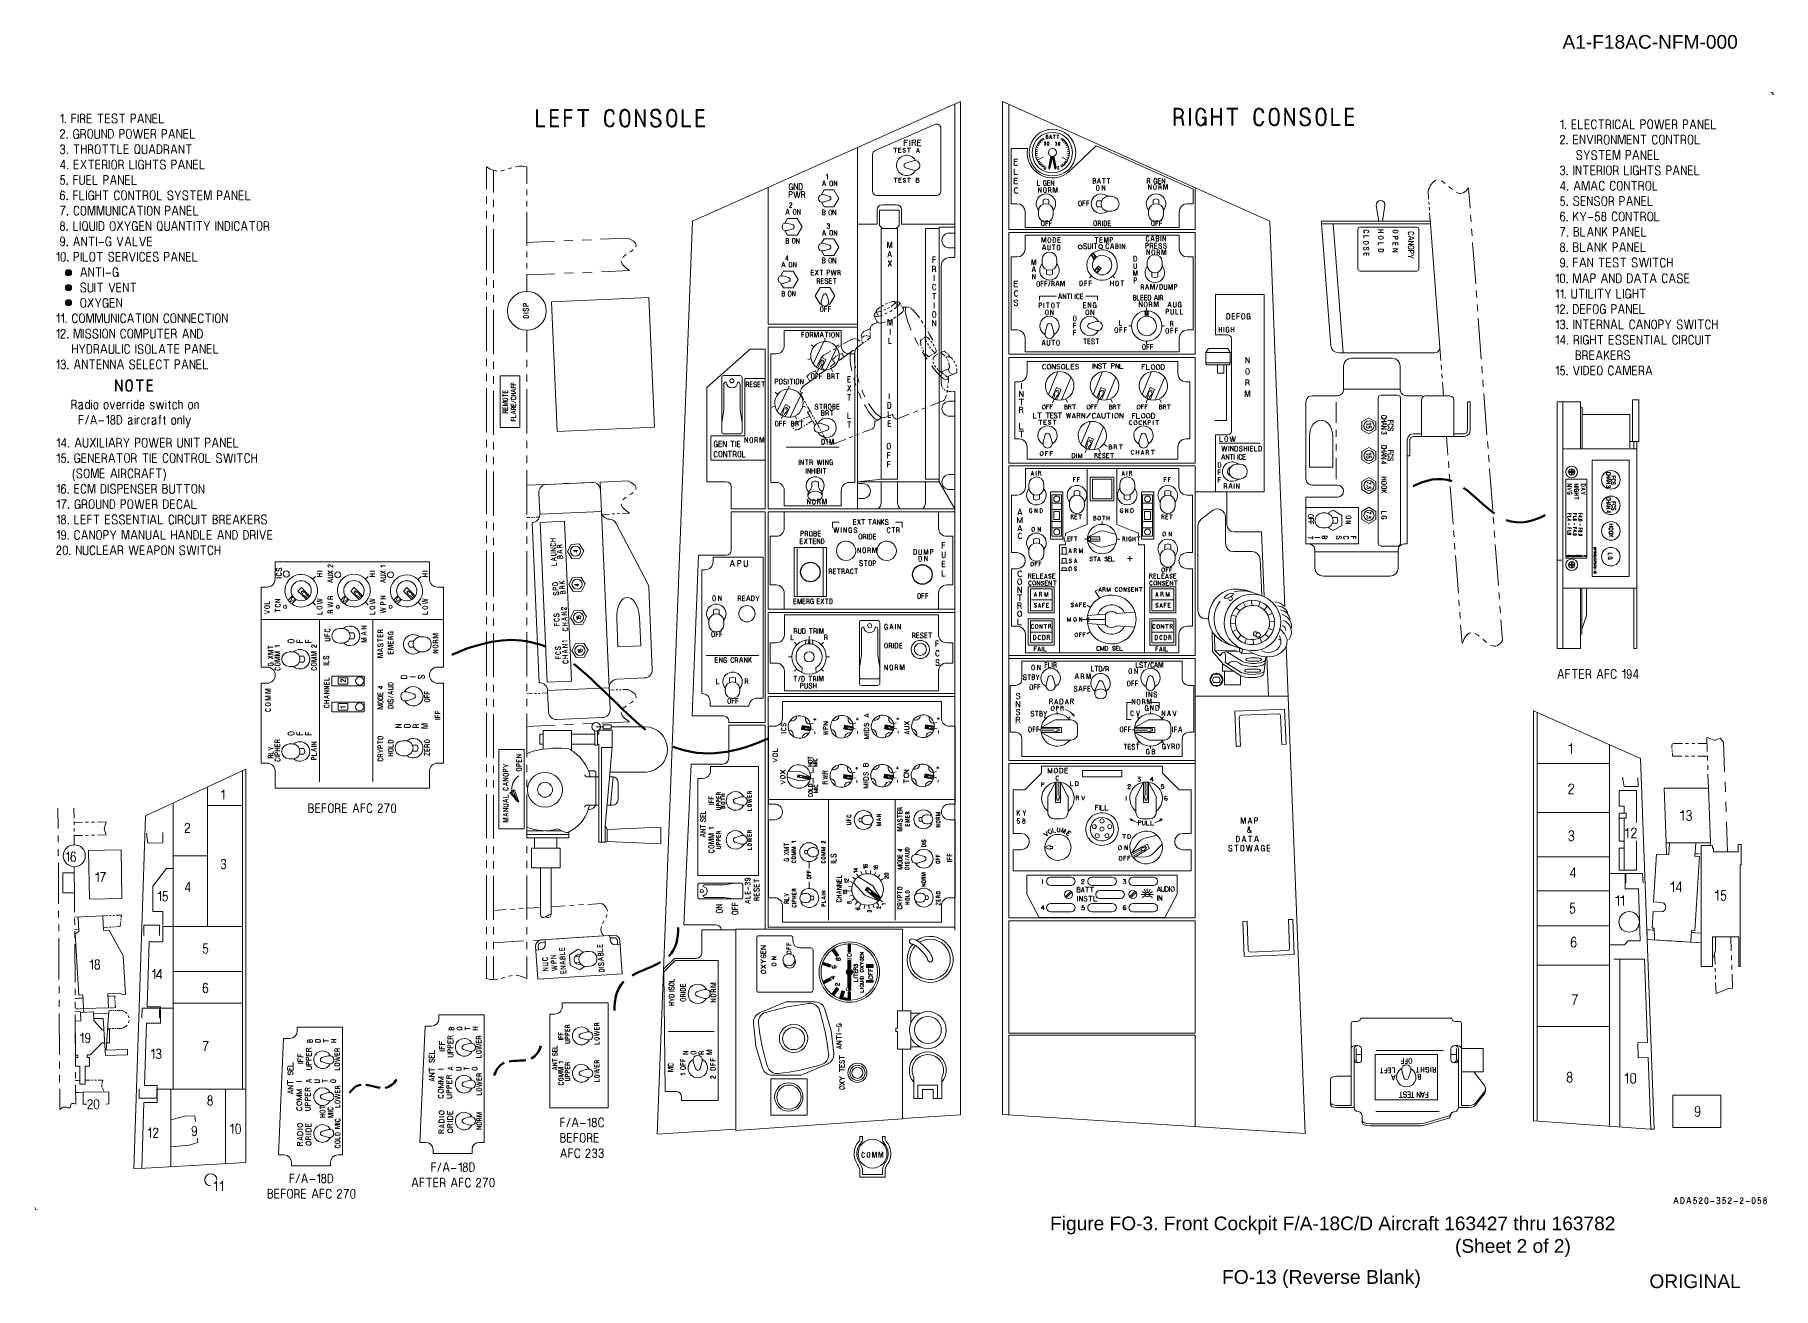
# Model space of a CAD drawing. Header units: millimetres. Extents: x 0.4 to 14.3, y 0.4 to 10.4.
import ezdxf

# ---------------------------------------------------------------- set-up
doc = ezdxf.new("R2010")
doc.units = ezdxf.units.MM
doc.layers.add('PDF_Geometry', color=7, linetype='Continuous')
doc.layers.add('PDF_Text', color=7, linetype='Continuous', true_color=0x231f20)
doc.styles.add('PDF Arial', font='arial.ttf')

msp = doc.modelspace()

# ---------------------------------------------------------------- texts
at = {"layer": 'PDF_Text', "attachment_point": 7, "style": 'PDF Arial'}
for s, insert, char_height in [('A1-F18AC-NFM-000', (12.581, 10.29), 0.10912), ('Figure FO-3. Front Cockpit F/A-18C/D Aircraft 163427 thru 163782', (8.496, 0.839), 0.10912), ('(Sheet 2 of 2)', (11.724, 0.659), 0.10912), ('FO-13 (Reverse Blank)', (9.866, 0.411), 0.11043), ('ORIGINAL', (13.274, 0.409), 0.1091)]:
    msp.add_mtext(s, dxfattribs=dict(at, insert=insert, char_height=char_height))

# ---------------------------------------------------------------- linework, layer by layer
for centre in [(6.585, 6.119), (7.478, 6.1)]:
    msp.add_circle(centre, 0.0777)
at = {"layer": 'PDF_Geometry', "lineweight": 15}
for points in [[(5.992, 1.678), (5.364, 1.639), (5.646, 8.916), (7.782, 9.87), (7.782, 1.791), (7.32, 1.762)], [(10.367, 5.844), (10.248, 8.917), (8.117, 9.87), (8.117, 1.794), (10.529, 1.642), (10.379, 5.532)], [(9.654, 9.183), (9.654, 8.849), (8.168, 8.849), (8.168, 9.847)], [(0.626, 9.7), (0.626, 9.77), (0.624, 9.77), (0.624, 9.766), (0.624, 9.764), (0.622, 9.762), (0.62, 9.759), (0.618, 9.757), (0.615, 9.756), (0.606, 9.756)], [(0.626, 9.756), (0.611, 9.756)], [(0.729, 9.771), (0.698, 9.771), (0.698, 9.7)], [(0.698, 9.738), (0.728, 9.738)], [(0.747, 9.771), (0.747, 9.7)], [(0.766, 9.771), (0.766, 9.7)], [(0.802, 9.7), (0.802, 9.702), (0.802, 9.704), (0.801, 9.706), (0.799, 9.722), (0.799, 9.725), (0.798, 9.727), (0.796, 9.729), (0.793, 9.731), (0.791, 9.732), (0.789, 9.732), (0.786, 9.733), (0.766, 9.733)], [(0.852, 9.771), (0.82, 9.771), (0.82, 9.7), (0.855, 9.7)], [(0.82, 9.737), (0.851, 9.737)], [(0.948, 9.771), (0.905, 9.771)], [(0.927, 9.7), (0.927, 9.771)], [(0.998, 9.771), (0.966, 9.771), (0.966, 9.7), (1, 9.7)], [(0.966, 9.737), (0.997, 9.737)], [(1.12, 9.771), (1.077, 9.771)], [(1.099, 9.7), (1.099, 9.771)], [(1.2, 9.766), (1.198, 9.768), (1.196, 9.77), (1.193, 9.77), (1.191, 9.771), (1.17, 9.771), (1.17, 9.7)], [(1.27, 9.7), (1.25, 9.771), (1.244, 9.771), (1.224, 9.7)], [(1.23, 9.723), (1.264, 9.723)], [(1.326, 9.771), (1.326, 9.7), (1.325, 9.7), (1.29, 9.771), (1.288, 9.771), (1.288, 9.7)], [(1.375, 9.771), (1.344, 9.771), (1.344, 9.7), (1.378, 9.7)], [(1.344, 9.737), (1.375, 9.737)], [(1.43, 9.7), (1.396, 9.7), (1.396, 9.771)], [(4.469, 9.669), (4.401, 9.669), (4.401, 9.807)], [(4.406, 9.807), (4.406, 9.673), (4.469, 9.673)], [(4.469, 9.676), (4.409, 9.676), (4.409, 9.807)], [(4.576, 9.807), (4.513, 9.807), (4.513, 9.669), (4.58, 9.669)], [(4.58, 9.673), (4.517, 9.673), (4.517, 9.803), (4.576, 9.803)], [(4.576, 9.8), (4.52, 9.8), (4.52, 9.676), (4.58, 9.676)], [(4.52, 9.745), (4.574, 9.745)], [(4.52, 9.741), (4.574, 9.741)], [(4.574, 9.738), (4.52, 9.738)], [(4.686, 9.807), (4.624, 9.807), (4.624, 9.669)], [(4.686, 9.803), (4.628, 9.803), (4.628, 9.669)], [(4.686, 9.8), (4.631, 9.8), (4.631, 9.669)], [(4.631, 9.747), (4.684, 9.747)], [(4.631, 9.743), (4.684, 9.743)], [(4.684, 9.738), (4.631, 9.738)], [(4.818, 9.807), (4.729, 9.807)], [(4.818, 9.803), (4.729, 9.803)], [(4.818, 9.8), (4.729, 9.8)], [(4.769, 9.803), (4.769, 9.669)], [(4.773, 9.669), (4.773, 9.803)], [(4.778, 9.669), (4.778, 9.803)], [(5.015, 9.768), (5.014, 9.773), (5.012, 9.778), (5.011, 9.782), (5.009, 9.787), (5.008, 9.79), (5.005, 9.793), (5.002, 9.794), (4.997, 9.797), (4.995, 9.8), (4.99, 9.801), (4.98, 9.801)], [(5.119, 9.797), (5.116, 9.8), (5.112, 9.801), (5.101, 9.801), (5.097, 9.8), (5.093, 9.797), (5.09, 9.794)], [(5.261, 9.807), (5.261, 9.685), (5.199, 9.807), (5.191, 9.807), (5.191, 9.669)], [(5.195, 9.669), (5.195, 9.803), (5.198, 9.803), (5.261, 9.673), (5.264, 9.673), (5.264, 9.807)], [(5.269, 9.807), (5.269, 9.669), (5.26, 9.669), (5.198, 9.791), (5.198, 9.669)], [(5.493, 9.797), (5.49, 9.8), (5.485, 9.801), (5.475, 9.801), (5.471, 9.8), (5.466, 9.797), (5.463, 9.794)], [(5.632, 9.669), (5.564, 9.669), (5.564, 9.807)], [(5.569, 9.807), (5.569, 9.673), (5.632, 9.673)], [(5.632, 9.676), (5.572, 9.676), (5.572, 9.807)], [(5.739, 9.807), (5.675, 9.807), (5.675, 9.669), (5.743, 9.669)], [(5.743, 9.673), (5.68, 9.673), (5.68, 9.803), (5.739, 9.803)], [(5.739, 9.8), (5.683, 9.8), (5.683, 9.676), (5.743, 9.676)], [(5.683, 9.745), (5.737, 9.745)], [(5.683, 9.741), (5.737, 9.741)], [(5.737, 9.738), (5.683, 9.738)], [(9.486, 9.817), (9.486, 9.679)], [(9.49, 9.679), (9.49, 9.813)], [(9.493, 9.81), (9.493, 9.679)], [(9.564, 9.679), (9.561, 9.688), (9.559, 9.691), (9.559, 9.694), (9.556, 9.723)], [(9.607, 9.817), (9.607, 9.679)], [(9.612, 9.679), (9.612, 9.817)], [(9.615, 9.679), (9.615, 9.817)], [(9.67, 9.783), (9.67, 9.788), (9.673, 9.792), (9.674, 9.797), (9.676, 9.799), (9.679, 9.802), (9.682, 9.804), (9.685, 9.807), (9.689, 9.81), (9.693, 9.811), (9.704, 9.811), (9.708, 9.81), (9.711, 9.807), (9.716, 9.804), (9.718, 9.802), (9.721, 9.799), (9.723, 9.797), (9.724, 9.792), (9.726, 9.788), (9.727, 9.783), (9.729, 9.777)], [(9.705, 9.747), (9.741, 9.747), (9.741, 9.679)], [(9.736, 9.679), (9.736, 9.742), (9.705, 9.742)], [(9.705, 9.738), (9.732, 9.738), (9.732, 9.679)], [(9.732, 9.779), (9.732, 9.783)], [(9.735, 9.742), (9.735, 9.735)], [(9.784, 9.817), (9.784, 9.679)], [(9.789, 9.679), (9.789, 9.817)], [(9.789, 9.754), (9.858, 9.754)], [(9.789, 9.749), (9.858, 9.749)], [(9.789, 9.747), (9.858, 9.747)], [(9.792, 9.679), (9.792, 9.817)], [(9.855, 9.679), (9.855, 9.817)], [(9.858, 9.679), (9.858, 9.817)], [(9.862, 9.679), (9.862, 9.817)], [(9.994, 9.817), (9.906, 9.817)], [(9.994, 9.813), (9.906, 9.813)], [(9.994, 9.81), (9.906, 9.81)], [(9.945, 9.813), (9.945, 9.679)], [(9.95, 9.679), (9.95, 9.813)], [(9.954, 9.679), (9.954, 9.813)], [(10.192, 9.777), (10.19, 9.783), (10.189, 9.788), (10.187, 9.792), (10.186, 9.797), (10.184, 9.799), (10.181, 9.802), (10.178, 9.804), (10.174, 9.807), (10.171, 9.81), (10.167, 9.811), (10.156, 9.811)], [(10.295, 9.807), (10.293, 9.81), (10.288, 9.811), (10.278, 9.811), (10.273, 9.81), (10.269, 9.807), (10.266, 9.804)], [(10.438, 9.817), (10.438, 9.695), (10.376, 9.817), (10.367, 9.817), (10.367, 9.679)], [(10.371, 9.679), (10.371, 9.813), (10.374, 9.813), (10.438, 9.683), (10.441, 9.683), (10.441, 9.817)], [(10.445, 9.817), (10.445, 9.679), (10.436, 9.679), (10.374, 9.801), (10.374, 9.679)], [(10.669, 9.807), (10.666, 9.81), (10.662, 9.811), (10.651, 9.811), (10.647, 9.81), (10.643, 9.807), (10.64, 9.804)], [(10.808, 9.679), (10.741, 9.679), (10.741, 9.817)], [(10.745, 9.817), (10.745, 9.683), (10.808, 9.683)], [(10.808, 9.686), (10.748, 9.686), (10.748, 9.817)], [(10.915, 9.817), (10.852, 9.817), (10.852, 9.679), (10.919, 9.679)], [(10.919, 9.683), (10.856, 9.683), (10.856, 9.813), (10.915, 9.813)], [(10.915, 9.81), (10.859, 9.81), (10.859, 9.686), (10.919, 9.686)], [(10.859, 9.755), (10.914, 9.755)], [(10.859, 9.751), (10.914, 9.751)], [(10.914, 9.748), (10.859, 9.748)], [(12.584, 9.654), (12.584, 9.724), (12.583, 9.724), (12.583, 9.72), (12.582, 9.718), (12.58, 9.715), (12.579, 9.713), (12.576, 9.711), (12.573, 9.71), (12.565, 9.71)], [(12.584, 9.71), (12.57, 9.71)], [(12.688, 9.724), (12.657, 9.724), (12.657, 9.654), (12.691, 9.654)], [(12.743, 9.654), (12.709, 9.654), (12.709, 9.724)], [(12.793, 9.724), (12.761, 9.724), (12.761, 9.654), (12.795, 9.654)], [(12.911, 9.724), (12.868, 9.724)], [(12.89, 9.654), (12.89, 9.724)], [(12.929, 9.724), (12.929, 9.654)], [(12.984, 9.724), (12.984, 9.654)], [(13.104, 9.654), (13.084, 9.724), (13.078, 9.724), (13.058, 9.654)], [(13.156, 9.654), (13.122, 9.654), (13.122, 9.724)], [(13.237, 9.72), (13.234, 9.722), (13.232, 9.724), (13.23, 9.724), (13.228, 9.724), (13.207, 9.724), (13.207, 9.654)], [(13.388, 9.724), (13.373, 9.654), (13.367, 9.654), (13.354, 9.724), (13.35, 9.724), (13.337, 9.654), (13.332, 9.654), (13.317, 9.724)], [(13.437, 9.724), (13.405, 9.724), (13.405, 9.654), (13.44, 9.654)], [(13.457, 9.724), (13.457, 9.654)], [(13.575, 9.72), (13.572, 9.722), (13.57, 9.724), (13.567, 9.724), (13.566, 9.724), (13.545, 9.724), (13.545, 9.654)], [(13.645, 9.654), (13.624, 9.724), (13.619, 9.724), (13.598, 9.654)], [(13.7, 9.724), (13.7, 9.654), (13.699, 9.654), (13.664, 9.724), (13.663, 9.724), (13.663, 9.654)], [(13.75, 9.724), (13.718, 9.724), (13.718, 9.654), (13.752, 9.654)], [(13.804, 9.654), (13.77, 9.654), (13.77, 9.724)], [(0.606, 9.578), (0.64, 9.578)], [(0.634, 9.643), (0.636, 9.641), (0.637, 9.638), (0.638, 9.636), (0.638, 9.627), (0.637, 9.623), (0.635, 9.619)], [(0.735, 9.61), (0.752, 9.61), (0.752, 9.577)], [(0.77, 9.648), (0.77, 9.578)], [(0.807, 9.578), (0.806, 9.579), (0.806, 9.582), (0.805, 9.584), (0.803, 9.599), (0.803, 9.602), (0.802, 9.605), (0.8, 9.606), (0.798, 9.608), (0.795, 9.61), (0.793, 9.61), (0.79, 9.61), (0.77, 9.61)], [(0.899, 9.576), (0.896, 9.576), (0.894, 9.577), (0.89, 9.578), (0.888, 9.579), (0.886, 9.582), (0.884, 9.584), (0.883, 9.587), (0.882, 9.589), (0.881, 9.592), (0.881, 9.648)], [(0.918, 9.648), (0.918, 9.592), (0.917, 9.589), (0.917, 9.587), (0.916, 9.584)], [(0.974, 9.648), (0.974, 9.578), (0.973, 9.578), (0.938, 9.648), (0.936, 9.648), (0.936, 9.578)], [(0.991, 9.648), (0.991, 9.578)], [(1.109, 9.644), (1.107, 9.646), (1.105, 9.647), (1.102, 9.647), (1.1, 9.648), (1.079, 9.648), (1.079, 9.578)], [(1.26, 9.648), (1.245, 9.578), (1.24, 9.578), (1.227, 9.648), (1.223, 9.648), (1.21, 9.578), (1.205, 9.578), (1.19, 9.648)], [(1.31, 9.648), (1.278, 9.648), (1.278, 9.578), (1.312, 9.578)], [(1.278, 9.615), (1.309, 9.615)], [(1.33, 9.648), (1.33, 9.578)], [(1.367, 9.578), (1.366, 9.579), (1.366, 9.582), (1.365, 9.584), (1.363, 9.599), (1.363, 9.602), (1.362, 9.605), (1.36, 9.606), (1.358, 9.608), (1.355, 9.61), (1.353, 9.61), (1.35, 9.61), (1.33, 9.61)], [(1.447, 9.644), (1.445, 9.646), (1.442, 9.647), (1.44, 9.647), (1.438, 9.648), (1.417, 9.648), (1.417, 9.578)], [(1.517, 9.578), (1.497, 9.648), (1.491, 9.648), (1.471, 9.578)], [(1.477, 9.601), (1.511, 9.601)], [(1.573, 9.648), (1.573, 9.578), (1.572, 9.578), (1.537, 9.648), (1.535, 9.648), (1.535, 9.578)], [(1.622, 9.648), (1.59, 9.648), (1.59, 9.578), (1.625, 9.578)], [(1.59, 9.615), (1.621, 9.615)], [(1.677, 9.578), (1.643, 9.578), (1.643, 9.648)], [(7.334, 9.516), (7.334, 9.563), (7.362, 9.563)], [(7.379, 9.563), (7.379, 9.516)], [(7.397, 9.516), (7.397, 9.563)], [(7.468, 9.516), (7.44, 9.516), (7.44, 9.563), (7.468, 9.563)], [(8.436, 9.554), (8.426, 9.566)], [(8.466, 9.601), (8.466, 9.574)], [(8.466, 9.588), (8.473, 9.588), (8.474, 9.588), (8.475, 9.589), (8.476, 9.589), (8.477, 9.59), (8.478, 9.591)], [(8.509, 9.574), (8.502, 9.601), (8.499, 9.601), (8.492, 9.574)], [(8.494, 9.583), (8.507, 9.583)], [(8.538, 9.601), (8.521, 9.601)], [(8.53, 9.574), (8.53, 9.601)], [(8.566, 9.601), (8.55, 9.601)], [(8.558, 9.574), (8.558, 9.601)], [(8.593, 9.554), (8.604, 9.566)], [(12.592, 9.597), (12.594, 9.595), (12.596, 9.592), (12.597, 9.59), (12.597, 9.581), (12.595, 9.577), (12.593, 9.573)], [(12.657, 9.691), (12.688, 9.691)], [(12.702, 9.602), (12.67, 9.602), (12.67, 9.532), (12.705, 9.532)], [(12.67, 9.568), (12.701, 9.568)], [(12.76, 9.602), (12.76, 9.532), (12.759, 9.532), (12.724, 9.602), (12.723, 9.602), (12.723, 9.532)], [(12.761, 9.691), (12.792, 9.691)], [(12.823, 9.602), (12.802, 9.532), (12.798, 9.532), (12.778, 9.602)], [(12.841, 9.602), (12.841, 9.532)], [(12.859, 9.602), (12.859, 9.532)], [(12.896, 9.532), (12.895, 9.533), (12.895, 9.536), (12.894, 9.537), (12.893, 9.553), (12.893, 9.556), (12.891, 9.559), (12.889, 9.56), (12.887, 9.562), (12.884, 9.564), (12.882, 9.564), (12.88, 9.564), (12.859, 9.564)], [(12.966, 9.654), (12.965, 9.656), (12.965, 9.658), (12.964, 9.66), (12.963, 9.675), (12.963, 9.679), (12.961, 9.681), (12.959, 9.683), (12.957, 9.684), (12.955, 9.686), (12.952, 9.686), (12.95, 9.687), (12.929, 9.687)], [(13.008, 9.602), (13.008, 9.532), (13.007, 9.532), (12.972, 9.602), (12.971, 9.602), (12.971, 9.532)], [(13.08, 9.532), (13.08, 9.602), (13.073, 9.602), (13.055, 9.532), (13.051, 9.532), (13.033, 9.602), (13.026, 9.602), (13.026, 9.532)], [(13.064, 9.677), (13.098, 9.677)], [(13.13, 9.602), (13.098, 9.602), (13.098, 9.532), (13.132, 9.532)], [(13.098, 9.568), (13.129, 9.568)], [(13.187, 9.602), (13.187, 9.532), (13.187, 9.532), (13.151, 9.602), (13.15, 9.602), (13.15, 9.532)], [(13.248, 9.602), (13.205, 9.602)], [(13.227, 9.532), (13.227, 9.602)], [(13.405, 9.691), (13.436, 9.691)], [(13.449, 9.602), (13.449, 9.532), (13.448, 9.532), (13.413, 9.602), (13.411, 9.602), (13.411, 9.532)], [(13.494, 9.654), (13.493, 9.656), (13.493, 9.658), (13.493, 9.66), (13.491, 9.675), (13.491, 9.679), (13.489, 9.681), (13.488, 9.683), (13.485, 9.684), (13.483, 9.686), (13.48, 9.686), (13.478, 9.687), (13.457, 9.687)], [(13.51, 9.602), (13.466, 9.602)], [(13.488, 9.532), (13.488, 9.602)], [(13.528, 9.602), (13.528, 9.532)], [(13.564, 9.532), (13.563, 9.533), (13.563, 9.536), (13.563, 9.537), (13.561, 9.553), (13.561, 9.556), (13.559, 9.559), (13.558, 9.56), (13.555, 9.562), (13.553, 9.564), (13.55, 9.564), (13.548, 9.564), (13.528, 9.564)], [(13.605, 9.677), (13.638, 9.677)], [(13.673, 9.532), (13.639, 9.532), (13.639, 9.602)], [(13.718, 9.691), (13.749, 9.691)], [(0.756, 9.526), (0.713, 9.526)], [(0.735, 9.455), (0.735, 9.526)], [(0.774, 9.526), (0.774, 9.455)], [(0.774, 9.492), (0.812, 9.492)], [(0.812, 9.526), (0.812, 9.455)], [(0.829, 9.526), (0.829, 9.455)], [(0.866, 9.455), (0.865, 9.457), (0.865, 9.459), (0.864, 9.461), (0.863, 9.477), (0.863, 9.48), (0.861, 9.482), (0.86, 9.484), (0.857, 9.486), (0.855, 9.487), (0.852, 9.487), (0.85, 9.488), (0.829, 9.488)], [(0.984, 9.526), (0.941, 9.526)], [(0.963, 9.455), (0.963, 9.526)], [(1.045, 9.526), (1.002, 9.526)], [(1.024, 9.455), (1.024, 9.526)], [(1.097, 9.455), (1.063, 9.455), (1.063, 9.526)], [(1.147, 9.526), (1.115, 9.526), (1.115, 9.455), (1.149, 9.455)], [(1.115, 9.492), (1.146, 9.492)], [(1.225, 9.467), (1.241, 9.455)], [(1.277, 9.454), (1.274, 9.454), (1.271, 9.455), (1.268, 9.455), (1.266, 9.457), (1.263, 9.459), (1.262, 9.462), (1.261, 9.464), (1.26, 9.467), (1.259, 9.469), (1.259, 9.526)], [(1.296, 9.526), (1.296, 9.469), (1.295, 9.467), (1.295, 9.464), (1.293, 9.462)], [(1.36, 9.455), (1.34, 9.526), (1.334, 9.526), (1.314, 9.455)], [(1.32, 9.478), (1.354, 9.478)], [(1.378, 9.526), (1.378, 9.455)], [(1.433, 9.526), (1.433, 9.455)], [(1.47, 9.455), (1.469, 9.457), (1.469, 9.459), (1.468, 9.461), (1.467, 9.477), (1.467, 9.48), (1.465, 9.482), (1.464, 9.484), (1.461, 9.486), (1.459, 9.487), (1.456, 9.487), (1.454, 9.488), (1.433, 9.488)], [(1.534, 9.455), (1.514, 9.526), (1.508, 9.526), (1.488, 9.455)], [(1.494, 9.478), (1.528, 9.478)], [(1.59, 9.526), (1.59, 9.455), (1.589, 9.455), (1.554, 9.526), (1.552, 9.526), (1.552, 9.455)], [(1.651, 9.526), (1.608, 9.526)], [(1.63, 9.455), (1.63, 9.526)], [(6.248, 9.185), (6.248, 8.095), (6.96, 8.095), (6.96, 9.503)], [(7.249, 9.499), (7.277, 9.499)], [(7.263, 9.499), (7.263, 9.464)], [(7.31, 9.464), (7.289, 9.464), (7.289, 9.499), (7.31, 9.499)], [(7.289, 9.485), (7.304, 9.485)], [(7.334, 9.544), (7.354, 9.544)], [(7.357, 9.499), (7.385, 9.499)], [(7.371, 9.499), (7.371, 9.464)], [(7.427, 9.516), (7.415, 9.544)], [(7.431, 9.464), (7.443, 9.499), (7.454, 9.464)], [(7.434, 9.472), (7.451, 9.472)], [(7.44, 9.544), (7.46, 9.544)], [(8.653, 9.317), (8.864, 9.516), (9.636, 9.171), (9.636, 9.056), (9.589, 9.056), (9.565, 9.051), (9.544, 9.037), (9.53, 9.016), (9.525, 8.991), (9.525, 8.867), (8.298, 8.867), (8.298, 8.991), (8.293, 9.016), (8.279, 9.037), (8.258, 9.051), (8.233, 9.056), (8.186, 9.056), (8.186, 9.496), (8.316, 9.496)], [(8.395, 9.471), (8.379, 9.472)], [(8.395, 9.456), (8.379, 9.455)], [(8.397, 9.487), (8.382, 9.49)], [(8.397, 9.44), (8.382, 9.437)], [(8.401, 9.502), (8.386, 9.507)], [(8.401, 9.425), (8.386, 9.42)], [(8.407, 9.517), (8.393, 9.524)], [(8.393, 9.403), (8.439, 9.426)], [(8.415, 9.531), (8.402, 9.539)], [(8.424, 9.543), (8.413, 9.553)], [(8.502, 9.434), (8.486, 9.347), (8.489, 9.33), (8.498, 9.344), (8.515, 9.431)], [(8.487, 9.338), (8.505, 9.433)], [(8.508, 9.432), (8.489, 9.33)], [(8.493, 9.337), (8.511, 9.431)], [(8.521, 9.432), (8.54, 9.33), (8.531, 9.344), (8.515, 9.431)], [(8.536, 9.337), (8.518, 9.431)], [(8.542, 9.338), (8.524, 9.433)], [(8.54, 9.33), (8.544, 9.347), (8.527, 9.434)], [(8.636, 9.403), (8.59, 9.426)], [(8.604, 9.544), (8.616, 9.554)], [(8.614, 9.531), (8.627, 9.54)], [(8.622, 9.518), (8.636, 9.525)], [(8.628, 9.503), (8.643, 9.508)], [(8.628, 9.425), (8.643, 9.42)], [(8.632, 9.488), (8.647, 9.491)], [(8.632, 9.44), (8.648, 9.437)], [(8.634, 9.472), (8.65, 9.473)], [(8.634, 9.456), (8.65, 9.455)], [(12.565, 9.532), (12.598, 9.532)], [(12.796, 9.479), (12.775, 9.435), (12.753, 9.479)], [(12.775, 9.435), (12.775, 9.409)], [(12.915, 9.479), (12.872, 9.479)], [(12.894, 9.409), (12.894, 9.479)], [(12.965, 9.479), (12.933, 9.479), (12.933, 9.409), (12.968, 9.409)], [(12.933, 9.446), (12.964, 9.446)], [(13.039, 9.409), (13.039, 9.479), (13.032, 9.479), (13.014, 9.409), (13.011, 9.409), (12.993, 9.479), (12.985, 9.479), (12.985, 9.409)], [(13.12, 9.475), (13.117, 9.477), (13.115, 9.479), (13.112, 9.479), (13.111, 9.479), (13.09, 9.479), (13.09, 9.409)], [(13.19, 9.409), (13.169, 9.479), (13.164, 9.479), (13.143, 9.409)], [(13.15, 9.432), (13.183, 9.432)], [(13.245, 9.479), (13.245, 9.409), (13.244, 9.409), (13.209, 9.479), (13.208, 9.479), (13.208, 9.409)], [(13.295, 9.479), (13.263, 9.479), (13.263, 9.409), (13.297, 9.409)], [(13.263, 9.446), (13.294, 9.446)], [(13.349, 9.409), (13.315, 9.409), (13.315, 9.479)], [(0.637, 9.333), (0.637, 9.402), (0.634, 9.402), (0.606, 9.352), (0.606, 9.352), (0.644, 9.352)], [(0.748, 9.403), (0.716, 9.403), (0.716, 9.333), (0.75, 9.333)], [(0.716, 9.37), (0.747, 9.37)], [(0.768, 9.333), (0.81, 9.403)], [(0.811, 9.333), (0.772, 9.403)], [(0.872, 9.403), (0.829, 9.403)], [(0.851, 9.333), (0.851, 9.403)], [(0.921, 9.403), (0.89, 9.403), (0.89, 9.333), (0.924, 9.333)], [(0.89, 9.37), (0.921, 9.37)], [(0.942, 9.403), (0.942, 9.333)], [(0.978, 9.333), (0.978, 9.334), (0.978, 9.337), (0.977, 9.339), (0.975, 9.354), (0.975, 9.357), (0.974, 9.36), (0.972, 9.361), (0.969, 9.363), (0.967, 9.365), (0.965, 9.365), (0.962, 9.365), (0.942, 9.365)], [(0.996, 9.403), (0.996, 9.333)], [(1.072, 9.403), (1.072, 9.333)], [(1.109, 9.333), (1.108, 9.334), (1.108, 9.337), (1.107, 9.339), (1.105, 9.354), (1.105, 9.357), (1.104, 9.36), (1.102, 9.361), (1.1, 9.363), (1.097, 9.365), (1.095, 9.365), (1.092, 9.365), (1.072, 9.365)], [(1.193, 9.333), (1.159, 9.333), (1.159, 9.403)], [(1.211, 9.403), (1.211, 9.333)], [(1.252, 9.365), (1.27, 9.365), (1.27, 9.332)], [(1.287, 9.403), (1.287, 9.333)], [(1.287, 9.37), (1.325, 9.37)], [(1.325, 9.403), (1.325, 9.333)], [(1.386, 9.403), (1.343, 9.403)], [(1.365, 9.333), (1.365, 9.403)], [(1.525, 9.399), (1.523, 9.401), (1.52, 9.402), (1.518, 9.402), (1.516, 9.403), (1.495, 9.403), (1.495, 9.333)], [(1.595, 9.333), (1.575, 9.403), (1.569, 9.403), (1.549, 9.333)], [(1.555, 9.356), (1.589, 9.356)], [(1.651, 9.403), (1.651, 9.333), (1.65, 9.333), (1.615, 9.403), (1.613, 9.403), (1.613, 9.333)], [(1.7, 9.403), (1.668, 9.403), (1.668, 9.333), (1.703, 9.333)], [(1.668, 9.37), (1.699, 9.37)], [(1.755, 9.333), (1.72, 9.333), (1.72, 9.403)], [(4.086, 9.316), (4.08, 9.317), (4.057, 9.322), (4.031, 9.333), (4.002, 9.349), (4.002, 9.173)], [(4.059, 9.322), (4.059, 9.146)], [(4.117, 9.316), (4.12, 9.317), (4.139, 9.321), (4.146, 9.323)], [(4.175, 9.333), (4.195, 9.34), (4.204, 9.343)], [(4.234, 9.351), (4.238, 9.351), (4.264, 9.354), (4.292, 9.354), (4.325, 9.349), (4.325, 9.214)], [(6.721, 9.251), (6.721, 9.291), (6.72, 9.291), (6.72, 9.289), (6.72, 9.288), (6.719, 9.286), (6.718, 9.285), (6.716, 9.284), (6.715, 9.283), (6.71, 9.283)], [(8.238, 9.363), (8.21, 9.363), (8.21, 9.41), (8.238, 9.41)], [(8.21, 9.391), (8.23, 9.391)], [(8.21, 9.335), (8.21, 9.288), (8.24, 9.288)], [(8.415, 9.396), (8.402, 9.388)], [(8.424, 9.384), (8.413, 9.374)], [(8.436, 9.373), (8.426, 9.361)], [(8.455, 9.33), (8.454, 9.33), (8.453, 9.33), (8.452, 9.33), (8.451, 9.331), (8.451, 9.331), (8.45, 9.332), (8.45, 9.333), (8.45, 9.334), (8.449, 9.334), (8.449, 9.352)], [(8.461, 9.352), (8.461, 9.334), (8.46, 9.334), (8.46, 9.333), (8.46, 9.332)], [(8.567, 9.352), (8.557, 9.352), (8.557, 9.33), (8.568, 9.33)], [(8.557, 9.342), (8.567, 9.342)], [(8.593, 9.373), (8.604, 9.361)], [(8.605, 9.384), (8.616, 9.374)], [(8.614, 9.396), (8.627, 9.388)], [(12.671, 9.357), (12.671, 9.287)], [(12.727, 9.357), (12.727, 9.287), (12.727, 9.287), (12.692, 9.357), (12.69, 9.357), (12.69, 9.287)], [(12.788, 9.357), (12.745, 9.357)], [(12.767, 9.287), (12.767, 9.357)], [(12.838, 9.357), (12.806, 9.357), (12.806, 9.287), (12.841, 9.287)], [(12.806, 9.323), (12.837, 9.323)], [(12.858, 9.357), (12.858, 9.287)], [(12.895, 9.287), (12.894, 9.288), (12.894, 9.291), (12.893, 9.292), (12.892, 9.308), (12.892, 9.311), (12.89, 9.314), (12.889, 9.315), (12.886, 9.317), (12.884, 9.319), (12.881, 9.319), (12.879, 9.319), (12.858, 9.319)], [(12.913, 9.357), (12.913, 9.287)], [(12.989, 9.357), (12.989, 9.287)], [(13.025, 9.287), (13.024, 9.288), (13.024, 9.291), (13.024, 9.292), (13.022, 9.308), (13.022, 9.311), (13.02, 9.314), (13.019, 9.315), (13.016, 9.317), (13.014, 9.319), (13.011, 9.319), (13.009, 9.319), (12.989, 9.319)], [(13.11, 9.287), (13.076, 9.287), (13.076, 9.357)], [(13.128, 9.357), (13.128, 9.287)], [(13.169, 9.319), (13.186, 9.319), (13.186, 9.286)], [(13.204, 9.357), (13.204, 9.287)], [(13.204, 9.323), (13.242, 9.323)], [(13.242, 9.357), (13.242, 9.287)], [(13.303, 9.357), (13.259, 9.357)], [(13.281, 9.287), (13.281, 9.357)], [(13.442, 9.353), (13.439, 9.354), (13.437, 9.356), (13.434, 9.356), (13.433, 9.357), (13.412, 9.357), (13.412, 9.287)], [(13.512, 9.287), (13.491, 9.357), (13.486, 9.357), (13.465, 9.287)], [(13.472, 9.31), (13.505, 9.31)], [(13.567, 9.357), (13.567, 9.287), (13.566, 9.287), (13.531, 9.357), (13.53, 9.357), (13.53, 9.287)], [(13.617, 9.357), (13.585, 9.357), (13.585, 9.287), (13.619, 9.287)], [(13.585, 9.323), (13.616, 9.323)], [(13.671, 9.287), (13.637, 9.287), (13.637, 9.357)], [(0.638, 9.28), (0.612, 9.28), (0.609, 9.244)], [(0.743, 9.28), (0.712, 9.28), (0.712, 9.21)], [(0.712, 9.248), (0.742, 9.248)], [(0.743, 9.158), (0.712, 9.158), (0.712, 9.088)], [(0.779, 9.209), (0.776, 9.209), (0.773, 9.21), (0.77, 9.21), (0.768, 9.212), (0.765, 9.214), (0.763, 9.217), (0.763, 9.219), (0.762, 9.222), (0.761, 9.224), (0.761, 9.28)], [(0.795, 9.088), (0.761, 9.088), (0.761, 9.158)], [(0.798, 9.28), (0.798, 9.224), (0.797, 9.222), (0.797, 9.219), (0.795, 9.217)], [(0.813, 9.158), (0.813, 9.088)], [(0.847, 9.28), (0.816, 9.28), (0.816, 9.21), (0.85, 9.21)], [(0.816, 9.247), (0.847, 9.247)], [(0.902, 9.21), (0.868, 9.21), (0.868, 9.28)], [(0.89, 9.158), (0.89, 9.088)], [(0.927, 9.158), (0.927, 9.088)], [(0.988, 9.158), (0.945, 9.158)], [(0.982, 9.276), (0.98, 9.278), (0.977, 9.28), (0.975, 9.28), (0.973, 9.28), (0.952, 9.28), (0.952, 9.21)], [(0.967, 9.088), (0.967, 9.158)], [(1.052, 9.21), (1.032, 9.28), (1.026, 9.28), (1.006, 9.21)], [(1.012, 9.233), (1.046, 9.233)], [(1.108, 9.28), (1.108, 9.21), (1.107, 9.21), (1.072, 9.28), (1.07, 9.28), (1.07, 9.21)], [(1.157, 9.28), (1.126, 9.28), (1.126, 9.21), (1.16, 9.21)], [(1.126, 9.247), (1.157, 9.247)], [(1.188, 9.158), (1.188, 9.088), (1.187, 9.088), (1.152, 9.158), (1.151, 9.158), (1.151, 9.088)], [(1.212, 9.21), (1.178, 9.21), (1.178, 9.28)], [(1.249, 9.158), (1.206, 9.158)], [(1.228, 9.088), (1.228, 9.158)], [(1.267, 9.158), (1.267, 9.088)], [(1.413, 9.088), (1.379, 9.088), (1.379, 9.158)], [(1.564, 9.158), (1.543, 9.113), (1.522, 9.158)], [(1.684, 9.158), (1.641, 9.158)], [(1.663, 9.088), (1.663, 9.158)], [(1.734, 9.158), (1.702, 9.158), (1.702, 9.088), (1.736, 9.088)], [(1.808, 9.088), (1.808, 9.158), (1.8, 9.158), (1.782, 9.088), (1.779, 9.088), (1.761, 9.158), (1.754, 9.158), (1.754, 9.088)], [(1.888, 9.154), (1.886, 9.156), (1.883, 9.157), (1.881, 9.157), (1.879, 9.158), (1.858, 9.158), (1.858, 9.088)], [(1.958, 9.088), (1.938, 9.158), (1.932, 9.158), (1.912, 9.088)], [(2.014, 9.158), (2.014, 9.088), (2.013, 9.088), (1.978, 9.158), (1.976, 9.158), (1.976, 9.088)], [(2.063, 9.158), (2.032, 9.158), (2.032, 9.088), (2.066, 9.088)], [(2.118, 9.088), (2.084, 9.088), (2.084, 9.158)], [(4.325, 9.169), (4.325, 9.124)], [(6.438, 9.151), (6.436, 9.152), (6.434, 9.154), (6.433, 9.154), (6.432, 9.154), (6.417, 9.154), (6.417, 9.105)], [(6.433, 9.189), (6.445, 9.189), (6.445, 9.167)], [(6.503, 9.154), (6.493, 9.105), (6.489, 9.105), (6.48, 9.154), (6.477, 9.154), (6.468, 9.105), (6.464, 9.105), (6.454, 9.154)], [(6.483, 9.216), (6.483, 9.167), (6.482, 9.167), (6.458, 9.216), (6.457, 9.216), (6.457, 9.167)], [(6.495, 9.216), (6.495, 9.167)], [(6.515, 9.154), (6.515, 9.105)], [(6.673, 9.068), (6.695, 9.031), (6.772, 9.031), (6.811, 9.098), (6.772, 9.166), (6.695, 9.166), (6.673, 9.128)], [(6.708, 9.198), (6.696, 9.238), (6.693, 9.238), (6.681, 9.198)], [(6.685, 9.211), (6.704, 9.211)], [(6.721, 9.283), (6.713, 9.283)], [(6.795, 9.238), (6.795, 9.198), (6.795, 9.198), (6.775, 9.238), (6.774, 9.238), (6.774, 9.198)], [(7.251, 9.26), (7.28, 9.26)], [(7.265, 9.26), (7.265, 9.224)], [(7.312, 9.224), (7.291, 9.224), (7.291, 9.26), (7.312, 9.26)], [(7.291, 9.245), (7.306, 9.245)], [(7.356, 9.26), (7.385, 9.26)], [(7.37, 9.26), (7.37, 9.224)], [(7.429, 9.224), (7.429, 9.26)], [(8.238, 9.213), (8.21, 9.213), (8.21, 9.26), (8.238, 9.26)], [(8.21, 9.24), (8.23, 9.24)], [(8.415, 9.2), (8.395, 9.2), (8.395, 9.24)], [(8.424, 9.184), (8.424, 9.144), (8.424, 9.144), (8.404, 9.184), (8.403, 9.184), (8.403, 9.144)], [(8.456, 9.219), (8.465, 9.219), (8.465, 9.2)], [(8.493, 9.24), (8.475, 9.24), (8.475, 9.2), (8.495, 9.2)], [(8.475, 9.221), (8.493, 9.221)], [(8.483, 9.184), (8.483, 9.144)], [(8.504, 9.144), (8.504, 9.145), (8.504, 9.147), (8.503, 9.148), (8.502, 9.157), (8.502, 9.158), (8.501, 9.16), (8.5, 9.161), (8.499, 9.162), (8.498, 9.163), (8.496, 9.163), (8.495, 9.163), (8.483, 9.163)], [(8.526, 9.24), (8.526, 9.2), (8.525, 9.2), (8.505, 9.24), (8.504, 9.24), (8.504, 9.2)], [(8.553, 9.144), (8.553, 9.184), (8.549, 9.184), (8.539, 9.144), (8.537, 9.144), (8.527, 9.184), (8.522, 9.184), (8.522, 9.144)], [(8.839, 9.258), (8.839, 9.218)], [(8.839, 9.239), (8.85, 9.239), (8.851, 9.239), (8.852, 9.24), (8.854, 9.241), (8.856, 9.242), (8.857, 9.243)], [(8.899, 9.218), (8.887, 9.258), (8.884, 9.258), (8.872, 9.218)], [(8.876, 9.231), (8.895, 9.231)], [(8.936, 9.258), (8.911, 9.258)], [(8.933, 9.202), (8.933, 9.162), (8.933, 9.162), (8.913, 9.202), (8.912, 9.202), (8.912, 9.162)], [(8.924, 9.218), (8.924, 9.258)], [(8.973, 9.258), (8.949, 9.258)], [(8.961, 9.218), (8.961, 9.258)], [(9.271, 9.258), (9.271, 9.218)], [(9.292, 9.218), (9.291, 9.219), (9.291, 9.221), (9.291, 9.222), (9.29, 9.23), (9.29, 9.232), (9.289, 9.234), (9.288, 9.235), (9.287, 9.236), (9.285, 9.236), (9.284, 9.236), (9.282, 9.237), (9.271, 9.237)], [(9.303, 9.208), (9.303, 9.168), (9.302, 9.168), (9.282, 9.208), (9.281, 9.208), (9.281, 9.168)], [(9.337, 9.236), (9.347, 9.236), (9.347, 9.218)], [(9.377, 9.258), (9.359, 9.258), (9.359, 9.218), (9.378, 9.218)], [(9.359, 9.239), (9.376, 9.239)], [(9.362, 9.208), (9.362, 9.168)], [(9.383, 9.168), (9.382, 9.169), (9.382, 9.171), (9.382, 9.171), (9.381, 9.18), (9.381, 9.182), (9.38, 9.184), (9.379, 9.185), (9.377, 9.185), (9.376, 9.186), (9.375, 9.186), (9.373, 9.187), (9.362, 9.187)], [(9.411, 9.258), (9.411, 9.218), (9.411, 9.218), (9.391, 9.258), (9.39, 9.258), (9.39, 9.218)], [(9.431, 9.168), (9.431, 9.208), (9.427, 9.208), (9.417, 9.168), (9.415, 9.168), (9.405, 9.208), (9.401, 9.208), (9.401, 9.168)], [(11.509, 9.159), (11.514, 9.093)], [(11.615, 9.238), (11.622, 9.235), (11.636, 9.225), (11.647, 9.218)], [(11.676, 9.193), (11.681, 9.188), (11.696, 9.176), (11.705, 9.168)], [(11.831, 9.183), (11.844, 9.019)], [(12.595, 9.164), (12.595, 9.234), (12.592, 9.234), (12.565, 9.184), (12.565, 9.183), (12.602, 9.183)], [(12.721, 9.164), (12.701, 9.234), (12.695, 9.234), (12.675, 9.164)], [(12.681, 9.187), (12.714, 9.187)], [(12.793, 9.164), (12.793, 9.234), (12.785, 9.234), (12.767, 9.164), (12.764, 9.164), (12.746, 9.234), (12.739, 9.234), (12.739, 9.164)], [(12.857, 9.164), (12.837, 9.234), (12.831, 9.234), (12.811, 9.164)], [(12.817, 9.187), (12.85, 9.187)], [(13.113, 9.234), (13.113, 9.164), (13.112, 9.164), (13.077, 9.234), (13.075, 9.234), (13.075, 9.164)], [(13.174, 9.234), (13.13, 9.234)], [(13.152, 9.164), (13.152, 9.234)], [(13.191, 9.234), (13.191, 9.164)], [(13.228, 9.164), (13.227, 9.166), (13.227, 9.168), (13.227, 9.17), (13.225, 9.185), (13.225, 9.189), (13.223, 9.191), (13.222, 9.193), (13.219, 9.194), (13.217, 9.196), (13.214, 9.196), (13.212, 9.197), (13.191, 9.197)], [(13.337, 9.164), (13.303, 9.164), (13.303, 9.234)], [(0.606, 9.035), (0.643, 9.035), (0.643, 9.032), (0.642, 9.03), (0.639, 9.027), (0.637, 9.024), (0.636, 9.022), (0.633, 9.016)], [(0.712, 9.125), (0.742, 9.125)], [(0.882, 8.965), (0.882, 9.035), (0.874, 9.035), (0.856, 8.965), (0.853, 8.965), (0.835, 9.035), (0.828, 9.035), (0.828, 8.965)], [(0.855, 9.12), (0.872, 9.12), (0.872, 9.087)], [(0.89, 9.125), (0.927, 9.125)], [(0.953, 8.965), (0.953, 9.035), (0.946, 9.035), (0.928, 8.965), (0.925, 8.965), (0.907, 9.035), (0.899, 9.035), (0.899, 8.965)], [(0.989, 8.964), (0.986, 8.964), (0.983, 8.964), (0.98, 8.965), (0.978, 8.967), (0.975, 8.969), (0.974, 8.972), (0.973, 8.974), (0.972, 8.977), (0.971, 8.979), (0.971, 9.035)], [(1.008, 9.035), (1.008, 8.979), (1.007, 8.977), (1.007, 8.974), (1.005, 8.972)], [(1.063, 9.035), (1.063, 8.965), (1.062, 8.965), (1.027, 9.035), (1.026, 9.035), (1.026, 8.965)], [(1.081, 9.035), (1.081, 8.965)], [(1.201, 8.965), (1.181, 9.035), (1.175, 9.035), (1.155, 8.965)], [(1.263, 9.035), (1.219, 9.035)], [(1.241, 8.965), (1.241, 9.035)], [(1.304, 9.088), (1.303, 9.089), (1.303, 9.092), (1.302, 9.094), (1.301, 9.109), (1.301, 9.112), (1.299, 9.115), (1.297, 9.116), (1.295, 9.118), (1.292, 9.12), (1.29, 9.12), (1.288, 9.12), (1.267, 9.12)], [(1.28, 9.035), (1.28, 8.965)], [(1.394, 9.035), (1.394, 8.965), (1.393, 8.965), (1.358, 9.035), (1.356, 9.035), (1.356, 8.965)], [(1.474, 9.031), (1.472, 9.033), (1.469, 9.035), (1.467, 9.035), (1.465, 9.035), (1.444, 9.035), (1.444, 8.965)], [(1.544, 8.965), (1.524, 9.035), (1.518, 9.035), (1.498, 8.965)], [(1.543, 9.113), (1.543, 9.088)], [(1.599, 9.035), (1.599, 8.965), (1.599, 8.965), (1.564, 9.035), (1.562, 9.035), (1.562, 8.965)], [(1.649, 9.035), (1.617, 9.035), (1.617, 8.965), (1.652, 8.965)], [(1.704, 8.965), (1.669, 8.965), (1.669, 9.035)], [(1.702, 9.125), (1.733, 9.125)], [(1.918, 9.111), (1.952, 9.111)], [(2.032, 9.125), (2.063, 9.125)], [(4.002, 9.114), (4.002, 9.055)], [(4.059, 9.087), (4.059, 9.029)], [(4.325, 9.079), (4.325, 9.034)], [(6.416, 8.971), (6.405, 9.011), (6.402, 9.011), (6.39, 8.971)], [(6.419, 9.025), (6.438, 9.025)], [(6.434, 9.062), (6.435, 9.061), (6.436, 9.059), (6.437, 9.058), (6.437, 9.053), (6.436, 9.05), (6.435, 9.048)], [(6.504, 9.011), (6.504, 8.971), (6.503, 8.971), (6.483, 9.011), (6.482, 9.011), (6.482, 8.971)], [(6.541, 9.105), (6.54, 9.107), (6.54, 9.108), (6.539, 9.109), (6.538, 9.12), (6.538, 9.122), (6.537, 9.124), (6.536, 9.125), (6.534, 9.126), (6.533, 9.128), (6.531, 9.128), (6.529, 9.128), (6.515, 9.128)], [(6.691, 9.068), (6.738, 9.083), (6.748, 9.092), (6.748, 9.105), (6.738, 9.114), (6.691, 9.128)], [(8.486, 9.051), (8.486, 9.087), (8.463, 9.094), (8.44, 9.087), (8.44, 9.051)], [(8.776, 9.079), (8.758, 9.079), (8.758, 9.039)], [(8.758, 9.06), (8.775, 9.06)], [(8.806, 9.079), (8.788, 9.079), (8.788, 9.039)], [(8.788, 9.06), (8.805, 9.06)], [(8.907, 9.079), (8.871, 9.079), (8.863, 9.056), (8.871, 9.032), (8.907, 9.032)], [(8.987, 9.115), (8.962, 9.115)], [(9.364, 9.051), (9.364, 9.087), (9.341, 9.094), (9.318, 9.087), (9.318, 9.051)], [(11.116, 8.917), (11.097, 9.041)], [(11.147, 8.917), (11.166, 9.041)], [(11.516, 9.071), (11.517, 9.049)], [(11.519, 9.027), (11.521, 9.005)], [(12.597, 9.111), (12.57, 9.111), (12.567, 9.075)], [(12.761, 9.112), (12.729, 9.112), (12.729, 9.042), (12.763, 9.042)], [(12.729, 9.078), (12.76, 9.078)], [(12.819, 9.112), (12.819, 9.042), (12.818, 9.042), (12.783, 9.112), (12.781, 9.112), (12.781, 9.042)], [(12.952, 9.112), (12.952, 9.042)], [(12.989, 9.042), (12.988, 9.043), (12.988, 9.046), (12.987, 9.047), (12.986, 9.063), (12.986, 9.066), (12.984, 9.069), (12.982, 9.07), (12.98, 9.072), (12.977, 9.074), (12.975, 9.074), (12.972, 9.074), (12.952, 9.074)], [(13.069, 9.108), (13.067, 9.109), (13.064, 9.111), (13.062, 9.111), (13.06, 9.112), (13.039, 9.112), (13.039, 9.042)], [(13.139, 9.042), (13.119, 9.112), (13.113, 9.112), (13.093, 9.042)], [(13.099, 9.065), (13.133, 9.065)], [(13.195, 9.112), (13.195, 9.042), (13.194, 9.042), (13.159, 9.112), (13.157, 9.112), (13.157, 9.042)], [(13.244, 9.112), (13.213, 9.112), (13.213, 9.042), (13.247, 9.042)], [(13.213, 9.078), (13.244, 9.078)], [(13.299, 9.042), (13.265, 9.042), (13.265, 9.112)], [(0.621, 8.985), (0.62, 8.982), (0.62, 8.978), (0.619, 8.975), (0.618, 8.971), (0.618, 8.969), (0.617, 8.965)], [(0.746, 8.843), (0.712, 8.843), (0.712, 8.913)], [(0.764, 8.913), (0.764, 8.843)], [(0.86, 8.841), (0.857, 8.841), (0.855, 8.842), (0.851, 8.843), (0.849, 8.844), (0.846, 8.847), (0.845, 8.849), (0.844, 8.852), (0.842, 8.857), (0.842, 8.913)], [(0.879, 8.913), (0.879, 8.857), (0.878, 8.854), (0.878, 8.852), (0.877, 8.849)], [(0.897, 8.913), (0.897, 8.843)], [(0.915, 8.913), (0.915, 8.843)], [(1.06, 8.843), (1.102, 8.913)], [(1.103, 8.843), (1.064, 8.913)], [(1.163, 8.913), (1.142, 8.868), (1.121, 8.913)], [(1.161, 8.988), (1.195, 8.988)], [(1.204, 8.875), (1.221, 8.875), (1.221, 8.842)], [(1.27, 8.913), (1.239, 8.913), (1.239, 8.843), (1.273, 8.843)], [(1.239, 8.879), (1.27, 8.879)], [(1.328, 8.913), (1.328, 8.843), (1.327, 8.843), (1.292, 8.913), (1.291, 8.913), (1.291, 8.843)], [(1.456, 8.841), (1.453, 8.841), (1.45, 8.842), (1.447, 8.843), (1.445, 8.844), (1.442, 8.847), (1.44, 8.849), (1.44, 8.852), (1.439, 8.854), (1.438, 8.857), (1.438, 8.913)], [(1.475, 8.913), (1.475, 8.857), (1.474, 8.854), (1.474, 8.852), (1.472, 8.849)], [(1.539, 8.843), (1.519, 8.913), (1.513, 8.913), (1.493, 8.843)], [(1.504, 8.988), (1.538, 8.988)], [(1.594, 8.913), (1.594, 8.843), (1.594, 8.843), (1.558, 8.913), (1.557, 8.913), (1.557, 8.843)], [(1.655, 8.913), (1.612, 8.913)], [(1.617, 9.002), (1.648, 9.002)], [(1.634, 8.843), (1.634, 8.913)], [(1.673, 8.913), (1.673, 8.843)], [(1.735, 8.913), (1.692, 8.913)], [(1.714, 8.843), (1.714, 8.913)], [(1.795, 8.913), (1.774, 8.868), (1.753, 8.913)], [(1.846, 8.913), (1.846, 8.843)], [(1.902, 8.913), (1.902, 8.843), (1.901, 8.843), (1.866, 8.913), (1.864, 8.913), (1.864, 8.843)], [(1.92, 8.913), (1.92, 8.843)], [(1.975, 8.913), (1.975, 8.843)], [(2.096, 8.843), (2.075, 8.913), (2.069, 8.913), (2.049, 8.843)], [(2.157, 8.913), (2.113, 8.913)], [(2.135, 8.843), (2.135, 8.913)], [(2.231, 8.913), (2.231, 8.843)], [(2.268, 8.843), (2.267, 8.844), (2.267, 8.847), (2.267, 8.848), (2.265, 8.864), (2.265, 8.867), (2.263, 8.87), (2.262, 8.871), (2.259, 8.873), (2.257, 8.875), (2.254, 8.875), (2.252, 8.875), (2.231, 8.875)], [(4.002, 8.996), (4.002, 8.938)], [(4.002, 8.879), (4.002, 8.526)], [(4.059, 8.97), (4.059, 8.912)], [(4.325, 8.989), (4.325, 8.719)], [(6.382, 8.842), (6.403, 8.804), (6.481, 8.804), (6.52, 8.872), (6.481, 8.939), (6.403, 8.939), (6.382, 8.902)], [(6.394, 8.984), (6.413, 8.984)], [(6.399, 8.842), (6.447, 8.856), (6.457, 8.865), (6.457, 8.878), (6.447, 8.887), (6.399, 8.901)], [(6.683, 9.006), (6.683, 8.966)], [(6.787, 9.006), (6.787, 8.966), (6.786, 8.966), (6.766, 9.006), (6.765, 9.006), (6.765, 8.966)], [(7.269, 8.859), (7.292, 8.882), (7.292, 9.004), (7.137, 9.004), (7.137, 8.882), (7.16, 8.859)], [(8.404, 8.996), (8.404, 8.97)], [(8.479, 8.92), (8.461, 8.92), (8.461, 8.88)], [(8.461, 8.901), (8.478, 8.901)], [(8.508, 8.92), (8.491, 8.92), (8.491, 8.88)], [(8.491, 8.901), (8.508, 8.901)], [(8.522, 8.97), (8.522, 8.996)], [(8.879, 8.92), (8.879, 8.88)], [(8.9, 8.88), (8.899, 8.881), (8.899, 8.882), (8.899, 8.883), (8.898, 8.892), (8.898, 8.894), (8.897, 8.895), (8.896, 8.896), (8.893, 8.898), (8.892, 8.898), (8.891, 8.899), (8.879, 8.899)], [(8.913, 8.92), (8.913, 8.88)], [(8.926, 8.92), (8.926, 8.88)], [(8.978, 8.92), (8.96, 8.92), (8.96, 8.88), (8.98, 8.88)], [(8.96, 8.901), (8.978, 8.901)], [(8.962, 8.996), (8.987, 8.996)], [(9.282, 8.996), (9.282, 8.97)], [(9.357, 8.92), (9.339, 8.92), (9.339, 8.88)], [(9.339, 8.901), (9.356, 8.901)], [(9.387, 8.92), (9.369, 8.92), (9.369, 8.88)], [(9.369, 8.901), (9.386, 8.901)], [(9.401, 8.97), (9.401, 8.996)], [(11.529, 8.896), (11.529, 8.917), (10.661, 8.917), (10.661, 8.896), (10.734, 7.926), (10.74, 7.903), (10.754, 7.884), (10.775, 7.871), (10.798, 7.866), (11.563, 7.866), (11.584, 7.872), (11.599, 7.888), (11.603, 7.91)], [(11.611, 7.805), (11.603, 7.91), (11.529, 8.896), (10.661, 8.896)], [(10.754, 8.896), (10.832, 7.866)], [(11.522, 8.983), (11.527, 8.917)], [(11.848, 8.964), (11.852, 8.91)], [(12.67, 8.943), (12.706, 8.989)], [(12.67, 8.989), (12.67, 8.919)], [(12.684, 8.962), (12.707, 8.919)], [(12.767, 8.989), (12.746, 8.944), (12.725, 8.989)], [(12.746, 8.944), (12.746, 8.919)], [(12.785, 8.945), (12.825, 8.945)], [(12.875, 8.989), (12.849, 8.989), (12.845, 8.953)], [(12.898, 8.924), (12.9, 8.922), (12.902, 8.921), (12.906, 8.919), (12.908, 8.918), (12.911, 8.918)], [(13.128, 8.989), (13.128, 8.919), (13.127, 8.919), (13.092, 8.989), (13.09, 8.989), (13.09, 8.919)], [(13.189, 8.989), (13.146, 8.989)], [(13.168, 8.919), (13.168, 8.989)], [(13.207, 8.989), (13.207, 8.919)], [(13.244, 8.919), (13.243, 8.921), (13.243, 8.923), (13.242, 8.925), (13.24, 8.94), (13.24, 8.944), (13.239, 8.946), (13.237, 8.948), (13.235, 8.949), (13.232, 8.951), (13.23, 8.951), (13.227, 8.952), (13.207, 8.952)], [(13.353, 8.919), (13.318, 8.919), (13.318, 8.989)], [(0.639, 8.771), (0.64, 8.768)], [(0.759, 8.72), (0.738, 8.79), (0.733, 8.79), (0.712, 8.72)], [(0.719, 8.743), (0.752, 8.743)], [(0.814, 8.79), (0.814, 8.72), (0.813, 8.72), (0.778, 8.79), (0.776, 8.79), (0.776, 8.72)], [(0.808, 8.854), (0.824, 8.842)], [(0.875, 8.79), (0.832, 8.79)], [(0.854, 8.72), (0.854, 8.79)], [(0.893, 8.79), (0.893, 8.72)], [(0.912, 8.746), (0.952, 8.746)], [(0.992, 8.752), (1.009, 8.752), (1.009, 8.719)], [(1.105, 8.79), (1.084, 8.72), (1.08, 8.72), (1.06, 8.79)], [(1.169, 8.72), (1.148, 8.79), (1.143, 8.79), (1.122, 8.72)], [(1.129, 8.743), (1.162, 8.743)], [(1.142, 8.868), (1.142, 8.843)], [(1.221, 8.72), (1.187, 8.72), (1.187, 8.79)], [(1.284, 8.79), (1.263, 8.72), (1.259, 8.72), (1.239, 8.79)], [(1.333, 8.79), (1.301, 8.79), (1.301, 8.72), (1.336, 8.72)], [(1.301, 8.757), (1.332, 8.757)], [(1.404, 8.854), (1.42, 8.842)], [(1.499, 8.866), (1.533, 8.866)], [(1.774, 8.868), (1.774, 8.843)], [(2.056, 8.866), (2.089, 8.866)], [(4.059, 8.853), (4.059, 8.502)], [(4.325, 8.746), (4.545, 8.756)], [(4.619, 8.759), (4.692, 8.763)], [(4.765, 8.766), (4.839, 8.769)], [(4.912, 8.772), (5.132, 8.782), (5.157, 8.769), (5.176, 8.756), (5.188, 8.744), (5.195, 8.734), (5.197, 8.723), (5.195, 8.714), (5.195, 8.713)], [(6.392, 8.779), (6.392, 8.739)], [(6.392, 8.76), (6.403, 8.76), (6.404, 8.76), (6.405, 8.761), (6.407, 8.762), (6.409, 8.763), (6.41, 8.765)], [(6.495, 8.779), (6.495, 8.739), (6.495, 8.739), (6.475, 8.779), (6.474, 8.779), (6.474, 8.739)], [(6.673, 8.68), (6.695, 8.643), (6.772, 8.643), (6.811, 8.71), (6.772, 8.777), (6.695, 8.777), (6.673, 8.74)], [(6.708, 8.803), (6.696, 8.843), (6.693, 8.843), (6.681, 8.803)], [(6.685, 8.816), (6.704, 8.816)], [(6.691, 8.68), (6.738, 8.694), (6.748, 8.703), (6.748, 8.717), (6.738, 8.725), (6.691, 8.74)], [(6.795, 8.843), (6.795, 8.803), (6.795, 8.803), (6.775, 8.843), (6.774, 8.843), (6.774, 8.803)], [(7.235, 8.703), (7.235, 8.749), (7.23, 8.749), (7.218, 8.703), (7.216, 8.703), (7.205, 8.749), (7.2, 8.749), (7.2, 8.703)], [(7.612, 6.86), (7.504, 6.86), (7.504, 8.859), (7.612, 8.859)], [(7.737, 8.869), (7.612, 8.869), (7.612, 6.839)], [(8.461, 8.746), (8.461, 8.786), (8.457, 8.786), (8.447, 8.746), (8.445, 8.746), (8.434, 8.786), (8.43, 8.786), (8.43, 8.746)], [(8.52, 8.786), (8.52, 8.746)], [(8.577, 8.786), (8.559, 8.786), (8.559, 8.746), (8.579, 8.746)], [(8.559, 8.767), (8.577, 8.767)], [(8.81, 8.697), (8.808, 8.697), (8.806, 8.697), (8.805, 8.697), (8.803, 8.698), (8.802, 8.7), (8.801, 8.701), (8.8, 8.703), (8.8, 8.704), (8.799, 8.705), (8.799, 8.738)], [(8.82, 8.738), (8.82, 8.705), (8.82, 8.704), (8.82, 8.703), (8.819, 8.701)], [(8.833, 8.738), (8.833, 8.697)], [(8.871, 8.738), (8.847, 8.738)], [(8.879, 8.787), (8.854, 8.787)], [(8.859, 8.697), (8.859, 8.738)], [(8.867, 8.747), (8.867, 8.787)], [(8.912, 8.787), (8.894, 8.787), (8.894, 8.747), (8.914, 8.747)], [(8.894, 8.768), (8.912, 8.768)], [(8.96, 8.747), (8.96, 8.787), (8.955, 8.787), (8.945, 8.747), (8.943, 8.747), (8.933, 8.787), (8.929, 8.787), (8.929, 8.747)], [(8.992, 8.785), (8.991, 8.786), (8.989, 8.787), (8.988, 8.787), (8.987, 8.787), (8.975, 8.787), (8.975, 8.747)], [(9.004, 8.697), (8.993, 8.737), (8.989, 8.737), (8.978, 8.697)], [(9.019, 8.737), (9.019, 8.697)], [(9.055, 8.737), (9.055, 8.697)], [(9.092, 8.737), (9.092, 8.697), (9.092, 8.697), (9.072, 8.737), (9.071, 8.737), (9.071, 8.697)], [(9.277, 8.738), (9.276, 8.739), (9.274, 8.74), (9.273, 8.74), (9.272, 8.74), (9.26, 8.74), (9.26, 8.7)], [(9.294, 8.74), (9.294, 8.7)], [(9.326, 8.758), (9.315, 8.798), (9.311, 8.798), (9.3, 8.758)], [(9.304, 8.771), (9.323, 8.771)], [(9.347, 8.74), (9.329, 8.74), (9.329, 8.7), (9.349, 8.7)], [(9.342, 8.798), (9.342, 8.758)], [(9.342, 8.779), (9.353, 8.779), (9.354, 8.779), (9.356, 8.779), (9.358, 8.78), (9.359, 8.782), (9.36, 8.783)], [(9.379, 8.798), (9.379, 8.758)], [(9.417, 8.798), (9.417, 8.758), (9.417, 8.758), (9.397, 8.798), (9.396, 8.798), (9.396, 8.758)], [(10.997, 8.78), (10.997, 8.799), (11.037, 8.799)], [(11.153, 8.848), (11.113, 8.848)], [(11.153, 8.827), (11.113, 8.827)], [(11.113, 8.724), (11.113, 8.743), (11.153, 8.743)], [(11.134, 8.848), (11.134, 8.827)], [(11.267, 8.777), (11.268, 8.778), (11.269, 8.78), (11.269, 8.781), (11.269, 8.782), (11.269, 8.794), (11.229, 8.794)], [(11.269, 8.726), (11.269, 8.744), (11.229, 8.744), (11.229, 8.724)], [(11.25, 8.744), (11.25, 8.726)], [(11.352, 8.766), (11.396, 8.779), (11.396, 8.783), (11.352, 8.796)], [(11.396, 8.731), (11.352, 8.731), (11.352, 8.731), (11.396, 8.754), (11.396, 8.755), (11.352, 8.755)], [(11.366, 8.792), (11.366, 8.77)], [(11.856, 8.855), (11.86, 8.8)], [(11.864, 8.746), (11.889, 8.417)], [(12.565, 8.866), (12.601, 8.866), (12.601, 8.864), (12.6, 8.861), (12.597, 8.859), (12.596, 8.855), (12.594, 8.853), (12.591, 8.847)], [(12.579, 8.816), (12.579, 8.813), (12.578, 8.81), (12.577, 8.806), (12.576, 8.802), (12.576, 8.8), (12.575, 8.797)], [(12.67, 8.744), (12.67, 8.674)], [(12.674, 8.867), (12.674, 8.797)], [(12.674, 8.833), (12.692, 8.833), (12.695, 8.833), (12.697, 8.834), (12.701, 8.836), (12.703, 8.838), (12.705, 8.841)], [(12.759, 8.674), (12.725, 8.674), (12.725, 8.744)], [(12.762, 8.797), (12.728, 8.797), (12.728, 8.867)], [(12.824, 8.674), (12.803, 8.744), (12.797, 8.744), (12.777, 8.674)], [(12.827, 8.797), (12.806, 8.867), (12.801, 8.867), (12.78, 8.797)], [(12.787, 8.82), (12.82, 8.82)], [(12.879, 8.744), (12.879, 8.674), (12.878, 8.674), (12.843, 8.744), (12.841, 8.744), (12.841, 8.674)], [(12.882, 8.867), (12.882, 8.797), (12.881, 8.797), (12.846, 8.867), (12.845, 8.867), (12.845, 8.797)], [(12.897, 8.698), (12.932, 8.744)], [(12.897, 8.744), (12.897, 8.674)], [(12.9, 8.82), (12.935, 8.867)], [(12.9, 8.867), (12.9, 8.797)], [(12.914, 8.839), (12.937, 8.797)], [(13.014, 8.74), (13.012, 8.742), (13.009, 8.744), (13.007, 8.744), (13.005, 8.744), (12.984, 8.744), (12.984, 8.674)], [(13.017, 8.863), (13.015, 8.864), (13.012, 8.866), (13.01, 8.866), (13.008, 8.867), (12.987, 8.867), (12.987, 8.797)], [(13.084, 8.674), (13.064, 8.744), (13.058, 8.744), (13.037, 8.674)], [(13.087, 8.797), (13.067, 8.867), (13.061, 8.867), (13.041, 8.797)], [(13.047, 8.82), (13.081, 8.82)], [(13.139, 8.744), (13.139, 8.674), (13.139, 8.674), (13.103, 8.744), (13.102, 8.744), (13.102, 8.674)], [(13.143, 8.867), (13.143, 8.797), (13.142, 8.797), (13.107, 8.867), (13.105, 8.867), (13.105, 8.797)], [(13.189, 8.744), (13.157, 8.744), (13.157, 8.674), (13.191, 8.674)], [(13.192, 8.867), (13.16, 8.867), (13.16, 8.797), (13.195, 8.797)], [(13.16, 8.833), (13.191, 8.833)], [(13.244, 8.674), (13.209, 8.674), (13.209, 8.744)], [(13.247, 8.797), (13.213, 8.797), (13.213, 8.867)], [(0.594, 8.598), (0.594, 8.667), (0.592, 8.667), (0.592, 8.664), (0.591, 8.661), (0.588, 8.657), (0.585, 8.655), (0.582, 8.653), (0.574, 8.653)], [(0.594, 8.653), (0.579, 8.653)], [(0.747, 8.664), (0.745, 8.665), (0.742, 8.667), (0.74, 8.667), (0.738, 8.668), (0.717, 8.668), (0.717, 8.598)], [(0.771, 8.668), (0.771, 8.598)], [(0.824, 8.598), (0.789, 8.598), (0.789, 8.668)], [(0.942, 8.668), (0.898, 8.668)], [(0.921, 8.598), (0.921, 8.668)], [(1.082, 8.668), (1.051, 8.668), (1.051, 8.598), (1.085, 8.598)], [(1.051, 8.634), (1.082, 8.634)], [(1.103, 8.668), (1.103, 8.598)], [(1.139, 8.598), (1.139, 8.599), (1.139, 8.602), (1.138, 8.603), (1.136, 8.619), (1.136, 8.622), (1.135, 8.625), (1.133, 8.626), (1.131, 8.628), (1.128, 8.63), (1.126, 8.63), (1.123, 8.63), (1.103, 8.63)], [(1.202, 8.668), (1.182, 8.598), (1.178, 8.598), (1.157, 8.668)], [(1.22, 8.668), (1.22, 8.598)], [(1.326, 8.668), (1.294, 8.668), (1.294, 8.598), (1.328, 8.598)], [(1.294, 8.634), (1.325, 8.634)], [(1.467, 8.664), (1.465, 8.665), (1.462, 8.667), (1.46, 8.667), (1.458, 8.668), (1.437, 8.668), (1.437, 8.598)], [(1.537, 8.598), (1.517, 8.668), (1.511, 8.668), (1.491, 8.598)], [(1.497, 8.621), (1.531, 8.621)], [(1.593, 8.668), (1.593, 8.598), (1.592, 8.598), (1.557, 8.668), (1.555, 8.668), (1.555, 8.598)], [(1.642, 8.668), (1.611, 8.668), (1.611, 8.598), (1.645, 8.598)], [(1.611, 8.634), (1.642, 8.634)], [(1.697, 8.598), (1.663, 8.598), (1.663, 8.668)], [(4.325, 8.674), (4.325, 8.628)], [(5.09, 8.628), (5.094, 8.632), (5.105, 8.642), (5.116, 8.651)], [(5.144, 8.669), (5.144, 8.669), (5.158, 8.678), (5.17, 8.687), (5.172, 8.688)], [(6.403, 8.604), (6.403, 8.644), (6.402, 8.644), (6.386, 8.615), (6.386, 8.615), (6.408, 8.615)], [(6.683, 8.623), (6.683, 8.583)], [(6.787, 8.623), (6.787, 8.583), (6.786, 8.583), (6.766, 8.623), (6.765, 8.623), (6.765, 8.583)], [(7.232, 8.631), (7.219, 8.676), (7.215, 8.676), (7.202, 8.631)], [(7.204, 8.558), (7.231, 8.604)], [(7.206, 8.645), (7.228, 8.645)], [(7.231, 8.558), (7.206, 8.604)], [(7.582, 8.631), (7.562, 8.631), (7.562, 8.585)], [(7.562, 8.61), (7.582, 8.61)], [(8.382, 8.569), (8.382, 8.609), (8.377, 8.609), (8.367, 8.569), (8.365, 8.569), (8.355, 8.609), (8.351, 8.609), (8.351, 8.569)], [(8.432, 8.584), (8.432, 8.61)], [(8.462, 8.687), (8.451, 8.727), (8.447, 8.727), (8.436, 8.687)], [(8.439, 8.7), (8.458, 8.7)], [(8.487, 8.686), (8.485, 8.686), (8.484, 8.687), (8.482, 8.687), (8.481, 8.688), (8.479, 8.689), (8.478, 8.691), (8.478, 8.692), (8.477, 8.694), (8.477, 8.695), (8.477, 8.727)], [(8.498, 8.727), (8.498, 8.695), (8.497, 8.694), (8.497, 8.692), (8.496, 8.691)], [(8.537, 8.727), (8.512, 8.727)], [(8.525, 8.687), (8.525, 8.727)], [(8.551, 8.61), (8.551, 8.584)], [(8.982, 8.71), (9.001, 8.71)], [(9.019, 8.718), (9.03, 8.718), (9.031, 8.718)], [(9.165, 8.637), (9.165, 8.597)], [(9.29, 8.688), (9.29, 8.648), (9.289, 8.648), (9.269, 8.688), (9.268, 8.688), (9.268, 8.648)], [(9.315, 8.7), (9.315, 8.701), (9.315, 8.703), (9.314, 8.704), (9.313, 8.713), (9.313, 8.714), (9.312, 8.716), (9.311, 8.717), (9.31, 8.718), (9.309, 8.719), (9.307, 8.719), (9.306, 8.719), (9.294, 8.719)], [(9.329, 8.721), (9.347, 8.721)], [(9.349, 8.688), (9.349, 8.648)], [(9.369, 8.648), (9.369, 8.649), (9.369, 8.65), (9.368, 8.651), (9.368, 8.66), (9.368, 8.662), (9.367, 8.663), (9.366, 8.664), (9.364, 8.665), (9.363, 8.666), (9.362, 8.666), (9.36, 8.667), (9.349, 8.667)], [(9.418, 8.648), (9.418, 8.688), (9.414, 8.688), (9.404, 8.648), (9.402, 8.648), (9.392, 8.688), (9.388, 8.688), (9.388, 8.648)], [(11.037, 8.644), (11.037, 8.662), (10.997, 8.662), (10.997, 8.642)], [(11.018, 8.662), (11.018, 8.644)], [(11.153, 8.693), (11.113, 8.693)], [(11.269, 8.673), (11.229, 8.673), (11.229, 8.674), (11.269, 8.694), (11.269, 8.695), (11.229, 8.695)], [(11.394, 8.664), (11.395, 8.665), (11.396, 8.667), (11.396, 8.668), (11.396, 8.669), (11.396, 8.683), (11.352, 8.683)], [(11.368, 8.635), (11.352, 8.635)], [(11.396, 8.622), (11.368, 8.635), (11.396, 8.649)], [(12.569, 8.679), (12.57, 8.677), (12.573, 8.676), (12.576, 8.674), (12.579, 8.673), (12.582, 8.673)], [(12.597, 8.602), (12.598, 8.6)], [(12.67, 8.711), (12.689, 8.711), (12.692, 8.711), (12.694, 8.712), (12.697, 8.713), (12.7, 8.716), (12.701, 8.718)], [(12.701, 8.622), (12.67, 8.622), (12.67, 8.552)], [(12.766, 8.552), (12.745, 8.622), (12.74, 8.622), (12.719, 8.552)], [(12.784, 8.697), (12.817, 8.697)], [(12.821, 8.622), (12.821, 8.552), (12.82, 8.552), (12.785, 8.622), (12.784, 8.622), (12.784, 8.552)], [(12.915, 8.622), (12.871, 8.622)], [(12.893, 8.552), (12.893, 8.622)], [(12.911, 8.717), (12.933, 8.674)], [(12.964, 8.622), (12.933, 8.622), (12.933, 8.552), (12.967, 8.552)], [(13.086, 8.622), (13.043, 8.622)], [(13.044, 8.697), (13.077, 8.697)], [(13.065, 8.552), (13.065, 8.622)], [(13.157, 8.711), (13.188, 8.711)], [(13.266, 8.622), (13.251, 8.552), (13.245, 8.552), (13.232, 8.622), (13.228, 8.622), (13.215, 8.552), (13.21, 8.552), (13.195, 8.622)], [(13.283, 8.622), (13.283, 8.552)], [(13.345, 8.622), (13.302, 8.622)], [(13.324, 8.552), (13.324, 8.622)], [(13.418, 8.622), (13.418, 8.552)], [(13.456, 8.622), (13.456, 8.552)], [(0.646, 8.504), (0.646, 8.506)], [(0.648, 8.494), (0.648, 8.516)], [(0.65, 8.49), (0.65, 8.52)], [(0.653, 8.487), (0.653, 8.523)], [(0.655, 8.485), (0.655, 8.525)], [(0.658, 8.484), (0.658, 8.526)], [(0.66, 8.482), (0.66, 8.528)], [(0.663, 8.481), (0.663, 8.529)], [(0.665, 8.481), (0.665, 8.529)], [(0.668, 8.48), (0.668, 8.53)], [(0.67, 8.48), (0.67, 8.53)], [(0.673, 8.48), (0.673, 8.53)], [(0.675, 8.481), (0.675, 8.529)], [(0.678, 8.481), (0.678, 8.529)], [(0.68, 8.482), (0.68, 8.528)], [(0.683, 8.484), (0.683, 8.526)], [(0.685, 8.485), (0.685, 8.525)], [(0.688, 8.487), (0.688, 8.523)], [(0.69, 8.49), (0.69, 8.52)], [(0.693, 8.494), (0.693, 8.516)], [(0.816, 8.475), (0.795, 8.545), (0.789, 8.545), (0.769, 8.475)], [(0.776, 8.498), (0.809, 8.498)], [(0.871, 8.545), (0.871, 8.475), (0.87, 8.475), (0.835, 8.545), (0.833, 8.545), (0.833, 8.475)], [(0.932, 8.545), (0.889, 8.545)], [(0.911, 8.475), (0.911, 8.545)], [(0.95, 8.545), (0.95, 8.475)], [(0.968, 8.501), (1.008, 8.501)], [(1.049, 8.507), (1.066, 8.507), (1.066, 8.474)], [(4.002, 8.467), (4.002, 8.408)], [(4.325, 8.583), (4.325, 8.538)], [(4.325, 8.488), (4.548, 8.497)], [(4.325, 8.493), (4.325, 8.358)], [(4.623, 8.501), (4.697, 8.504)], [(4.771, 8.507), (4.846, 8.511)], [(4.92, 8.514), (5.143, 8.524)], [(6.349, 8.421), (6.371, 8.384), (6.449, 8.384), (6.488, 8.451), (6.449, 8.518), (6.371, 8.518), (6.349, 8.481)], [(6.384, 8.55), (6.372, 8.59), (6.369, 8.59), (6.358, 8.55)], [(6.361, 8.563), (6.38, 8.563)], [(6.367, 8.421), (6.415, 8.435), (6.425, 8.444), (6.425, 8.458), (6.415, 8.466), (6.367, 8.481)], [(6.471, 8.59), (6.471, 8.55), (6.471, 8.55), (6.451, 8.59), (6.45, 8.59), (6.45, 8.55)], [(6.61, 8.527), (6.592, 8.527), (6.592, 8.487), (6.612, 8.487)], [(6.592, 8.508), (6.61, 8.508)], [(6.624, 8.487), (6.648, 8.527)], [(6.648, 8.487), (6.626, 8.527)], [(6.639, 8.46), (6.639, 8.42)], [(6.685, 8.527), (6.66, 8.527)], [(6.689, 8.46), (6.671, 8.46), (6.671, 8.42), (6.69, 8.42)], [(6.673, 8.487), (6.673, 8.527)], [(6.735, 8.525), (6.733, 8.526), (6.732, 8.527), (6.731, 8.527), (6.73, 8.527), (6.718, 8.527), (6.718, 8.487)], [(6.754, 8.46), (6.736, 8.46), (6.736, 8.42), (6.755, 8.42)], [(6.79, 8.527), (6.782, 8.487), (6.779, 8.487), (6.771, 8.527), (6.769, 8.527), (6.761, 8.487), (6.759, 8.487), (6.75, 8.527)], [(6.791, 8.46), (6.766, 8.46)], [(6.779, 8.42), (6.779, 8.46)], [(6.803, 8.527), (6.803, 8.487)], [(6.824, 8.487), (6.823, 8.488), (6.823, 8.489), (6.823, 8.49), (6.822, 8.499), (6.822, 8.501), (6.821, 8.502), (6.82, 8.503), (6.818, 8.504), (6.817, 8.505), (6.816, 8.505), (6.814, 8.506), (6.803, 8.506)], [(7.56, 8.559), (7.56, 8.513)], [(7.584, 8.513), (7.584, 8.514), (7.584, 8.516), (7.583, 8.517), (7.582, 8.527), (7.582, 8.529), (7.581, 8.53), (7.58, 8.531), (7.577, 8.534), (7.575, 8.534), (7.574, 8.534), (7.56, 8.534)], [(7.572, 8.486), (7.572, 8.441)], [(8.38, 8.512), (8.368, 8.552), (8.365, 8.552), (8.353, 8.512)], [(8.377, 8.494), (8.377, 8.454), (8.377, 8.454), (8.357, 8.494), (8.356, 8.494), (8.356, 8.454)], [(8.357, 8.525), (8.376, 8.525)], [(8.468, 8.529), (8.468, 8.493), (8.491, 8.485), (8.515, 8.493), (8.515, 8.529)], [(8.825, 8.481), (8.811, 8.466)], [(9.011, 8.466), (8.997, 8.481)], [(9.191, 8.483), (9.191, 8.523), (9.187, 8.523), (9.177, 8.483), (9.175, 8.483), (9.165, 8.523), (9.16, 8.523), (9.16, 8.483)], [(9.176, 8.539), (9.174, 8.539), (9.172, 8.54), (9.171, 8.54), (9.169, 8.541), (9.168, 8.543), (9.167, 8.544), (9.166, 8.545), (9.166, 8.547), (9.165, 8.548), (9.165, 8.58)], [(9.183, 8.464), (9.182, 8.464), (9.18, 8.465), (9.179, 8.465), (9.178, 8.466), (9.166, 8.466), (9.166, 8.426)], [(9.186, 8.58), (9.186, 8.548), (9.186, 8.547), (9.186, 8.545), (9.185, 8.544)], [(9.271, 8.564), (9.271, 8.59)], [(9.308, 8.51), (9.308, 8.474), (9.331, 8.466), (9.354, 8.474), (9.354, 8.51)], [(9.39, 8.59), (9.39, 8.564)], [(12.547, 8.426), (12.547, 8.495), (12.545, 8.495), (12.545, 8.492), (12.544, 8.49), (12.543, 8.487), (12.541, 8.485), (12.539, 8.483), (12.535, 8.482), (12.527, 8.482)], [(12.547, 8.482), (12.532, 8.482)], [(12.67, 8.589), (12.701, 8.589)], [(12.724, 8.426), (12.724, 8.496), (12.717, 8.496), (12.699, 8.426), (12.696, 8.426), (12.678, 8.496), (12.67, 8.496), (12.67, 8.426)], [(12.726, 8.574), (12.759, 8.574)], [(12.789, 8.426), (12.768, 8.496), (12.762, 8.496), (12.742, 8.426)], [(12.837, 8.492), (12.834, 8.494), (12.832, 8.495), (12.829, 8.495), (12.828, 8.496), (12.806, 8.496), (12.806, 8.426)], [(12.939, 8.426), (12.919, 8.496), (12.913, 8.496), (12.893, 8.426)], [(12.933, 8.588), (12.964, 8.588)], [(12.994, 8.496), (12.994, 8.426), (12.994, 8.426), (12.959, 8.496), (12.957, 8.496), (12.957, 8.426)], [(13.012, 8.496), (13.012, 8.426)], [(13.1, 8.496), (13.1, 8.426)], [(13.202, 8.426), (13.182, 8.496), (13.176, 8.496), (13.155, 8.426)], [(13.263, 8.496), (13.22, 8.496)], [(13.242, 8.426), (13.242, 8.496)], [(13.327, 8.426), (13.307, 8.496), (13.301, 8.496), (13.281, 8.426)], [(13.418, 8.588), (13.456, 8.588)], [(13.48, 8.426), (13.459, 8.496), (13.453, 8.496), (13.433, 8.426)], [(13.588, 8.496), (13.556, 8.496), (13.556, 8.426), (13.59, 8.426)], [(13.556, 8.463), (13.587, 8.463)], [(0.646, 8.385), (0.646, 8.387)], [(0.648, 8.375), (0.648, 8.397)], [(0.65, 8.371), (0.65, 8.401)], [(0.653, 8.368), (0.653, 8.404)], [(0.655, 8.366), (0.655, 8.406)], [(0.658, 8.365), (0.658, 8.408)], [(0.66, 8.363), (0.66, 8.409)], [(0.663, 8.363), (0.663, 8.41)], [(0.665, 8.362), (0.665, 8.41)], [(0.668, 8.362), (0.668, 8.411)], [(0.67, 8.361), (0.67, 8.411)], [(0.673, 8.362), (0.673, 8.411)], [(0.675, 8.362), (0.675, 8.41)], [(0.678, 8.363), (0.678, 8.41)], [(0.68, 8.364), (0.68, 8.409)], [(0.683, 8.365), (0.683, 8.408)], [(0.685, 8.366), (0.685, 8.406)], [(0.688, 8.368), (0.688, 8.404)], [(0.69, 8.371), (0.69, 8.401)], [(0.693, 8.375), (0.693, 8.397)], [(0.846, 8.351), (0.842, 8.351), (0.84, 8.352), (0.837, 8.353), (0.834, 8.354), (0.832, 8.357), (0.83, 8.359), (0.829, 8.362), (0.828, 8.364), (0.828, 8.367), (0.828, 8.423)], [(0.864, 8.423), (0.864, 8.367), (0.864, 8.364), (0.864, 8.362), (0.862, 8.359)], [(0.882, 8.423), (0.882, 8.353)], [(0.944, 8.423), (0.901, 8.423)], [(0.923, 8.353), (0.923, 8.423)], [(1.039, 8.423), (1.019, 8.353), (1.015, 8.353), (0.994, 8.423)], [(1.089, 8.423), (1.057, 8.423), (1.057, 8.353), (1.091, 8.353)], [(1.057, 8.389), (1.088, 8.389)], [(1.147, 8.423), (1.147, 8.353), (1.146, 8.353), (1.111, 8.423), (1.109, 8.423), (1.109, 8.353)], [(1.208, 8.423), (1.165, 8.423)], [(1.187, 8.353), (1.187, 8.423)], [(4.002, 8.349), (4.002, 8.29)], [(4.059, 8.443), (4.059, 8.384)], [(4.059, 8.326), (4.059, 8.267)], [(6.36, 8.359), (6.36, 8.319)], [(6.36, 8.34), (6.37, 8.34), (6.372, 8.34), (6.373, 8.34), (6.375, 8.341), (6.376, 8.342), (6.377, 8.344)], [(6.463, 8.359), (6.463, 8.319), (6.463, 8.319), (6.443, 8.359), (6.442, 8.359), (6.442, 8.319)], [(6.674, 8.254), (6.662, 8.254), (6.623, 8.322), (6.662, 8.389), (6.74, 8.389), (6.779, 8.322), (6.74, 8.254), (6.728, 8.254)], [(6.66, 8.42), (6.659, 8.421), (6.659, 8.422), (6.659, 8.423), (6.658, 8.432), (6.658, 8.434), (6.657, 8.435), (6.656, 8.436), (6.654, 8.437), (6.653, 8.438), (6.652, 8.438), (6.65, 8.439), (6.639, 8.439)], [(6.671, 8.441), (6.688, 8.441)], [(6.731, 8.279), (6.717, 8.326), (6.708, 8.336), (6.694, 8.336), (6.686, 8.326), (6.671, 8.279)], [(6.736, 8.441), (6.753, 8.441)], [(7.587, 8.341), (7.559, 8.341)], [(7.573, 8.296), (7.573, 8.341)], [(8.238, 8.392), (8.21, 8.392), (8.21, 8.439), (8.238, 8.439)], [(8.21, 8.42), (8.23, 8.42)], [(8.546, 8.318), (8.412, 8.318), (8.412, 8.286)], [(8.443, 8.438), (8.425, 8.438), (8.425, 8.398)], [(8.425, 8.419), (8.442, 8.419)], [(8.472, 8.438), (8.454, 8.438), (8.454, 8.398)], [(8.454, 8.419), (8.472, 8.419)], [(8.498, 8.438), (8.484, 8.398)], [(8.509, 8.438), (8.509, 8.398)], [(8.53, 8.398), (8.53, 8.399), (8.53, 8.4), (8.529, 8.401), (8.528, 8.41), (8.528, 8.412), (8.527, 8.413), (8.527, 8.414), (8.525, 8.415), (8.524, 8.416), (8.522, 8.416), (8.521, 8.416), (8.509, 8.416)], [(8.568, 8.398), (8.557, 8.438), (8.553, 8.438), (8.542, 8.398)], [(8.546, 8.411), (8.565, 8.411)], [(8.589, 8.297), (8.578, 8.337), (8.574, 8.337), (8.563, 8.297)], [(8.611, 8.398), (8.611, 8.438), (8.607, 8.438), (8.596, 8.398), (8.594, 8.398), (8.584, 8.438), (8.58, 8.438), (8.58, 8.398)], [(8.621, 8.337), (8.621, 8.297), (8.621, 8.297), (8.601, 8.337), (8.6, 8.337), (8.6, 8.297)], [(8.656, 8.337), (8.632, 8.337)], [(8.644, 8.297), (8.644, 8.337)], [(8.667, 8.337), (8.667, 8.297)], [(8.697, 8.337), (8.697, 8.297)], [(8.758, 8.337), (8.739, 8.337), (8.739, 8.297), (8.759, 8.297)], [(8.739, 8.318), (8.757, 8.318)], [(8.79, 8.441), (8.772, 8.441), (8.772, 8.401)], [(8.772, 8.423), (8.789, 8.423)], [(8.781, 8.318), (8.874, 8.318), (8.874, 8.286)], [(8.825, 8.441), (8.807, 8.441), (8.807, 8.401)], [(8.807, 8.423), (8.825, 8.423)], [(8.979, 8.441), (8.979, 8.401)], [(8.979, 8.422), (9.001, 8.422)], [(9.001, 8.441), (9.001, 8.401)], [(9.083, 8.441), (9.059, 8.441)], [(9.071, 8.401), (9.071, 8.441)], [(9.16, 8.327), (9.16, 8.287)], [(9.21, 8.287), (9.191, 8.287), (9.191, 8.327)], [(9.238, 8.327), (9.22, 8.327), (9.22, 8.287), (9.239, 8.287)], [(9.221, 8.412), (9.221, 8.372)], [(9.242, 8.372), (9.241, 8.373), (9.241, 8.375), (9.241, 8.376), (9.24, 8.384), (9.24, 8.386), (9.239, 8.388), (9.238, 8.389), (9.237, 8.39), (9.235, 8.39), (9.234, 8.39), (9.232, 8.391), (9.221, 8.391)], [(9.267, 8.327), (9.249, 8.327), (9.249, 8.287), (9.268, 8.287)], [(9.283, 8.372), (9.271, 8.412), (9.268, 8.412), (9.256, 8.372)], [(9.26, 8.385), (9.279, 8.385)], [(9.278, 8.327), (9.278, 8.287)], [(9.328, 8.372), (9.328, 8.412), (9.324, 8.412), (9.313, 8.372), (9.312, 8.372), (9.301, 8.412), (9.297, 8.412), (9.297, 8.372)], [(9.354, 8.287), (9.342, 8.327), (9.339, 8.327), (9.327, 8.287)], [(9.356, 8.412), (9.342, 8.372)], [(9.363, 8.327), (9.363, 8.287)], [(9.371, 8.412), (9.371, 8.372)], [(9.373, 8.327), (9.373, 8.287)], [(9.417, 8.371), (9.415, 8.371), (9.413, 8.372), (9.412, 8.372), (9.41, 8.373), (9.409, 8.375), (9.408, 8.376), (9.407, 8.377), (9.407, 8.379), (9.406, 8.38), (9.406, 8.412)], [(9.427, 8.412), (9.427, 8.38), (9.427, 8.379), (9.427, 8.377), (9.426, 8.376)], [(9.472, 8.372), (9.472, 8.412), (9.468, 8.412), (9.458, 8.372), (9.456, 8.372), (9.446, 8.412), (9.442, 8.412), (9.442, 8.372)], [(9.504, 8.41), (9.503, 8.411), (9.501, 8.412), (9.5, 8.412), (9.499, 8.412), (9.487, 8.412), (9.487, 8.372)], [(9.654, 6.76), (10.202, 6.76), (10.202, 8.333), (9.814, 8.333), (9.814, 8.01), (9.911, 8.01), (9.927, 8.005), (9.939, 7.994), (9.943, 7.977), (9.943, 7.245), (9.939, 7.229), (9.927, 7.217), (9.911, 7.213), (9.814, 7.213), (9.814, 6.76)], [(11.893, 8.363), (11.897, 8.308)], [(12.547, 8.304), (12.547, 8.373), (12.545, 8.373), (12.545, 8.37), (12.544, 8.367), (12.543, 8.365), (12.541, 8.362), (12.539, 8.361), (12.535, 8.359), (12.527, 8.359)], [(12.547, 8.359), (12.532, 8.359)], [(12.584, 8.304), (12.584, 8.373), (12.583, 8.373), (12.583, 8.37), (12.582, 8.367), (12.58, 8.365), (12.579, 8.362), (12.576, 8.361), (12.573, 8.359), (12.565, 8.359)], [(12.584, 8.359), (12.57, 8.359)], [(12.674, 8.302), (12.671, 8.302), (12.669, 8.303), (12.665, 8.304), (12.663, 8.305), (12.661, 8.308), (12.659, 8.31), (12.658, 8.313), (12.657, 8.315), (12.656, 8.317), (12.656, 8.374)], [(12.693, 8.374), (12.693, 8.317), (12.692, 8.315), (12.692, 8.313), (12.691, 8.31)], [(12.754, 8.374), (12.711, 8.374)], [(12.733, 8.304), (12.733, 8.374)], [(12.749, 8.449), (12.782, 8.449)], [(12.772, 8.374), (12.772, 8.304)], [(12.825, 8.304), (12.791, 8.304), (12.791, 8.374)], [(12.843, 8.374), (12.843, 8.304)], [(12.905, 8.374), (12.861, 8.374)], [(12.883, 8.304), (12.883, 8.374)], [(12.899, 8.449), (12.933, 8.449)], [(12.965, 8.374), (12.944, 8.329), (12.923, 8.374)], [(12.944, 8.329), (12.944, 8.304)], [(13.05, 8.304), (13.015, 8.304), (13.015, 8.374)], [(13.067, 8.374), (13.067, 8.304)], [(13.109, 8.335), (13.126, 8.335), (13.126, 8.303)], [(13.144, 8.374), (13.144, 8.304)], [(13.144, 8.34), (13.181, 8.34)], [(13.162, 8.449), (13.195, 8.449)], [(13.181, 8.374), (13.181, 8.304)], [(13.242, 8.374), (13.199, 8.374)], [(13.221, 8.304), (13.221, 8.374)], [(13.287, 8.449), (13.321, 8.449)], [(13.44, 8.449), (13.473, 8.449)], [(0.594, 8.108), (0.594, 8.177), (0.592, 8.177), (0.592, 8.174), (0.591, 8.171), (0.589, 8.169), (0.588, 8.166), (0.585, 8.165), (0.582, 8.163), (0.574, 8.163)], [(0.631, 8.108), (0.631, 8.177), (0.629, 8.177), (0.629, 8.174), (0.628, 8.171), (0.627, 8.169), (0.625, 8.166), (0.623, 8.165), (0.62, 8.163), (0.611, 8.163)], [(0.646, 8.267), (0.646, 8.268)], [(0.648, 8.257), (0.648, 8.278)], [(0.65, 8.253), (0.65, 8.282)], [(0.653, 8.25), (0.653, 8.285)], [(0.655, 8.248), (0.655, 8.287)], [(0.658, 8.246), (0.658, 8.289)], [(0.66, 8.245), (0.66, 8.29)], [(0.663, 8.244), (0.663, 8.291)], [(0.665, 8.243), (0.665, 8.292)], [(0.668, 8.243), (0.668, 8.292)], [(0.67, 8.243), (0.67, 8.292)], [(0.673, 8.243), (0.673, 8.292)], [(0.675, 8.243), (0.675, 8.292)], [(0.678, 8.244), (0.678, 8.291)], [(0.68, 8.245), (0.68, 8.29)], [(0.683, 8.246), (0.683, 8.289)], [(0.685, 8.248), (0.685, 8.287)], [(0.688, 8.25), (0.688, 8.285)], [(0.69, 8.253), (0.69, 8.282)], [(0.693, 8.257), (0.693, 8.278)], [(0.869, 8.108), (0.869, 8.178), (0.862, 8.178), (0.844, 8.108), (0.841, 8.108), (0.823, 8.178), (0.816, 8.178), (0.816, 8.108)], [(0.826, 8.23), (0.868, 8.3)], [(0.868, 8.23), (0.829, 8.3)], [(0.929, 8.3), (0.907, 8.256), (0.886, 8.3)], [(0.941, 8.108), (0.941, 8.178), (0.934, 8.178), (0.916, 8.108), (0.912, 8.108), (0.895, 8.178), (0.887, 8.178), (0.887, 8.108)], [(0.907, 8.256), (0.907, 8.23)], [(0.977, 8.106), (0.974, 8.106), (0.971, 8.107), (0.968, 8.108), (0.965, 8.109), (0.963, 8.112), (0.961, 8.114), (0.96, 8.117), (0.96, 8.119), (0.959, 8.122), (0.959, 8.178)], [(0.969, 8.262), (0.986, 8.262), (0.986, 8.229)], [(0.996, 8.178), (0.996, 8.122), (0.995, 8.119), (0.995, 8.117), (0.993, 8.114)], [(1.036, 8.3), (1.004, 8.3), (1.004, 8.23), (1.039, 8.23)], [(1.004, 8.267), (1.035, 8.267)], [(1.051, 8.178), (1.051, 8.108), (1.05, 8.108), (1.015, 8.178), (1.013, 8.178), (1.013, 8.108)], [(1.094, 8.3), (1.094, 8.23), (1.093, 8.23), (1.058, 8.3), (1.056, 8.3), (1.056, 8.23)], [(1.069, 8.178), (1.069, 8.108)], [(1.189, 8.108), (1.169, 8.178), (1.163, 8.178), (1.143, 8.108)], [(1.25, 8.178), (1.207, 8.178)], [(1.229, 8.108), (1.229, 8.178)], [(1.268, 8.178), (1.268, 8.108)], [(1.381, 8.178), (1.381, 8.108), (1.38, 8.108), (1.345, 8.178), (1.344, 8.178), (1.344, 8.108)], [(1.581, 8.178), (1.581, 8.108), (1.581, 8.108), (1.546, 8.178), (1.544, 8.178), (1.544, 8.108)], [(1.637, 8.178), (1.637, 8.108), (1.636, 8.108), (1.601, 8.178), (1.599, 8.178), (1.599, 8.108)], [(1.686, 8.178), (1.655, 8.178), (1.655, 8.108), (1.689, 8.108)], [(1.805, 8.178), (1.762, 8.178)], [(1.784, 8.108), (1.784, 8.178)], [(1.823, 8.178), (1.823, 8.108)], [(1.936, 8.178), (1.936, 8.108), (1.935, 8.108), (1.9, 8.178), (1.899, 8.178), (1.899, 8.108)], [(4.002, 8.232), (4.002, 7.879)], [(4.059, 8.209), (4.059, 7.857)], [(4.3, 8.257), (4.299, 8.255), (4.298, 8.254), (4.298, 8.253), (4.297, 8.252), (4.297, 8.24), (4.337, 8.24)], [(4.297, 8.183), (4.337, 8.183)], [(6.716, 8.235), (6.699, 8.235), (6.699, 8.195)], [(6.699, 8.217), (6.716, 8.217)], [(6.746, 8.235), (6.729, 8.235), (6.729, 8.195)], [(6.729, 8.217), (6.746, 8.217)], [(7.096, 8.176), (7.098, 8.178)], [(7.099, 8.181), (7.101, 8.184)], [(7.104, 8.186), (7.11, 8.193)], [(7.141, 8.231), (7.133, 8.226), (7.118, 8.213), (7.11, 8.203), (7.109, 8.196), (7.114, 8.186)], [(7.156, 8.201), (7.147, 8.197), (7.129, 8.193), (7.115, 8.192), (7.109, 8.196)], [(7.116, 8.182), (7.117, 8.179)], [(7.155, 8.24), (7.169, 8.248)], [(7.187, 8.213), (7.172, 8.206)], [(7.198, 8.185), (7.182, 8.177), (7.178, 8.176)], [(7.184, 8.255), (7.199, 8.262)], [(7.216, 8.229), (7.201, 8.221)], [(7.215, 8.268), (7.223, 8.271), (7.242, 8.275), (7.256, 8.276), (7.262, 8.272), (7.267, 8.263)], [(7.237, 8.206), (7.235, 8.204), (7.218, 8.195)], [(7.262, 8.272), (7.261, 8.265), (7.253, 8.255), (7.237, 8.243), (7.23, 8.237)], [(7.296, 8.268), (7.296, 8.259), (7.29, 8.248), (7.277, 8.235), (7.258, 8.22), (7.256, 8.218)], [(7.263, 8.271), (7.272, 8.272)], [(7.269, 8.26), (7.27, 8.257)], [(7.272, 8.253), (7.273, 8.25)], [(7.275, 8.273), (7.278, 8.273)], [(7.275, 8.247), (7.28, 8.237)], [(7.282, 8.273), (7.285, 8.272)], [(7.287, 8.165), (7.288, 8.166), (7.307, 8.181), (7.321, 8.196), (7.328, 8.208), (7.327, 8.217), (7.319, 8.231)], [(7.304, 8.254), (7.296, 8.268), (7.29, 8.272), (7.288, 8.272)], [(7.31, 8.244), (7.307, 8.249)], [(7.316, 8.235), (7.313, 8.24)], [(7.331, 8.231), (7.322, 8.23)], [(7.337, 8.231), (7.334, 8.231)], [(7.344, 8.232), (7.34, 8.232)], [(7.389, 8.048), (7.38, 8.069), (7.365, 8.107), (7.354, 8.142), (7.346, 8.172), (7.342, 8.197), (7.343, 8.215), (7.347, 8.228), (7.356, 8.233)], [(7.371, 8.231), (7.368, 8.232), (7.356, 8.233), (7.347, 8.232)], [(7.375, 8.228), (7.38, 8.226)], [(7.384, 8.224), (7.385, 8.223), (7.388, 8.22)], [(7.392, 8.217), (7.404, 8.208), (7.442, 8.164), (7.454, 8.147)], [(7.572, 8.269), (7.572, 8.223)], [(8.426, 8.263), (8.425, 8.264), (8.424, 8.265), (8.422, 8.265), (8.421, 8.265), (8.409, 8.265), (8.409, 8.225)], [(8.447, 8.265), (8.447, 8.225)], [(8.49, 8.265), (8.466, 8.265)], [(8.478, 8.225), (8.478, 8.265)], [(8.522, 8.208), (8.522, 8.168), (8.521, 8.168), (8.501, 8.208), (8.5, 8.208), (8.5, 8.168)], [(8.573, 8.265), (8.548, 8.265)], [(8.561, 8.225), (8.561, 8.265)], [(8.566, 8.31), (8.585, 8.31)], [(8.782, 8.267), (8.763, 8.267), (8.763, 8.227), (8.783, 8.227)], [(8.763, 8.248), (8.781, 8.248)], [(8.822, 8.267), (8.822, 8.227), (8.822, 8.227), (8.802, 8.267), (8.801, 8.267), (8.801, 8.227)], [(8.844, 8.21), (8.844, 8.17), (8.843, 8.17), (8.823, 8.21), (8.822, 8.21), (8.822, 8.17)], [(8.853, 8.246), (8.863, 8.246), (8.863, 8.227)], [(9.16, 8.308), (9.171, 8.308), (9.172, 8.308), (9.174, 8.308), (9.175, 8.309), (9.177, 8.311), (9.178, 8.312)], [(9.229, 8.273), (9.229, 8.233), (9.228, 8.233), (9.208, 8.273), (9.207, 8.273), (9.207, 8.233)], [(9.22, 8.308), (9.237, 8.308)], [(9.245, 8.195), (9.254, 8.199)], [(9.249, 8.308), (9.267, 8.308)], [(9.266, 8.203), (9.266, 8.223)], [(9.287, 8.273), (9.287, 8.233)], [(9.308, 8.233), (9.308, 8.234), (9.308, 8.236), (9.307, 8.236), (9.306, 8.245), (9.306, 8.247), (9.306, 8.249), (9.305, 8.25), (9.303, 8.25), (9.302, 8.251), (9.3, 8.251), (9.299, 8.252), (9.287, 8.252)], [(9.357, 8.233), (9.357, 8.273), (9.353, 8.273), (9.343, 8.233), (9.341, 8.233), (9.331, 8.273), (9.327, 8.273), (9.327, 8.233)], [(9.331, 8.3), (9.35, 8.3)], [(9.394, 8.287), (9.394, 8.288), (9.394, 8.289), (9.393, 8.29), (9.392, 8.299), (9.392, 8.301), (9.391, 8.302), (9.391, 8.303), (9.389, 8.304), (9.388, 8.305), (9.386, 8.305), (9.385, 8.305), (9.373, 8.305)], [(9.438, 8.212), (9.437, 8.213), (9.436, 8.214), (9.434, 8.214), (9.433, 8.214), (9.421, 8.214), (9.421, 8.174)], [(9.462, 8.232), (9.45, 8.272), (9.447, 8.272), (9.435, 8.232)], [(9.439, 8.245), (9.458, 8.245)], [(9.47, 8.173), (9.468, 8.173), (9.466, 8.174), (9.465, 8.174), (9.463, 8.175), (9.462, 8.177), (9.461, 8.178), (9.46, 8.179), (9.46, 8.181), (9.459, 8.182), (9.459, 8.214)], [(9.49, 8.231), (9.488, 8.231), (9.486, 8.231), (9.485, 8.232), (9.483, 8.232), (9.482, 8.234), (9.481, 8.235), (9.48, 8.237), (9.48, 8.238), (9.479, 8.239), (9.479, 8.272)], [(9.48, 8.214), (9.48, 8.182), (9.48, 8.181), (9.48, 8.179), (9.479, 8.178)], [(9.518, 8.174), (9.498, 8.174), (9.498, 8.214)], [(9.5, 8.272), (9.5, 8.239), (9.5, 8.238), (9.5, 8.237), (9.499, 8.235)], [(9.531, 8.25), (9.541, 8.25), (9.541, 8.231)], [(9.555, 8.174), (9.536, 8.174), (9.536, 8.214)], [(9.905, 8.18), (9.905, 8.135)], [(9.967, 8.18), (9.947, 8.18), (9.947, 8.135), (9.968, 8.135)], [(10.006, 8.18), (9.986, 8.18), (9.986, 8.135)], [(11.901, 8.253), (11.905, 8.199)], [(12.547, 8.181), (12.547, 8.25), (12.545, 8.25), (12.545, 8.247), (12.544, 8.245), (12.543, 8.242), (12.541, 8.24), (12.539, 8.238), (12.535, 8.237), (12.527, 8.237)], [(12.547, 8.237), (12.532, 8.237)], [(12.565, 8.181), (12.598, 8.181)], [(12.592, 8.246), (12.594, 8.244), (12.596, 8.241), (12.597, 8.239), (12.597, 8.23), (12.595, 8.226), (12.593, 8.222)], [(12.67, 8.251), (12.67, 8.181)], [(12.758, 8.251), (12.726, 8.251), (12.726, 8.181), (12.76, 8.181)], [(12.726, 8.218), (12.757, 8.218)], [(12.809, 8.251), (12.778, 8.251), (12.778, 8.181)], [(12.778, 8.219), (12.808, 8.219)], [(12.906, 8.213), (12.924, 8.213), (12.924, 8.18)], [(13.004, 8.247), (13.002, 8.249), (12.999, 8.25), (12.997, 8.25), (12.995, 8.251), (12.974, 8.251), (12.974, 8.181)], [(13.074, 8.181), (13.054, 8.251), (13.048, 8.251), (13.028, 8.181)], [(13.034, 8.204), (13.068, 8.204)], [(13.13, 8.251), (13.13, 8.181), (13.129, 8.181), (13.094, 8.251), (13.092, 8.251), (13.092, 8.181)], [(13.179, 8.251), (13.147, 8.251), (13.147, 8.181), (13.182, 8.181)], [(13.147, 8.218), (13.178, 8.218)], [(13.234, 8.181), (13.199, 8.181), (13.199, 8.251)], [(0.594, 7.985), (0.594, 8.055), (0.592, 8.055), (0.592, 8.051), (0.591, 8.049), (0.589, 8.046), (0.588, 8.044), (0.585, 8.042), (0.582, 8.041), (0.574, 8.041)], [(0.594, 8.163), (0.579, 8.163)], [(0.594, 8.041), (0.579, 8.041)], [(0.631, 8.163), (0.616, 8.163)], [(0.639, 8.05), (0.641, 8.048), (0.642, 8.046), (0.643, 8.043), (0.643, 8.034), (0.642, 8.03), (0.64, 8.026)], [(0.771, 7.985), (0.771, 8.055), (0.764, 8.055), (0.746, 7.985), (0.742, 7.985), (0.724, 8.055), (0.717, 8.055), (0.717, 7.985)], [(0.789, 8.055), (0.789, 7.985)], [(0.925, 8.055), (0.925, 7.985)], [(1.038, 8.055), (1.038, 7.985), (1.037, 7.985), (1.002, 8.055), (1, 8.055), (1, 7.985)], [(1.149, 8.131), (1.183, 8.131)], [(1.254, 7.985), (1.254, 8.055), (1.247, 8.055), (1.229, 7.985), (1.226, 7.985), (1.208, 8.055), (1.2, 8.055), (1.2, 7.985)], [(1.302, 8.051), (1.3, 8.053), (1.297, 8.055), (1.295, 8.055), (1.293, 8.055), (1.272, 8.055), (1.272, 7.985)], [(1.344, 7.984), (1.34, 7.984), (1.338, 7.984), (1.335, 7.985), (1.332, 7.987), (1.33, 7.989), (1.328, 7.992), (1.327, 7.994), (1.327, 7.997), (1.326, 7.999), (1.326, 8.055)], [(1.363, 8.055), (1.363, 7.999), (1.362, 7.997), (1.362, 7.994), (1.36, 7.992)], [(1.424, 8.055), (1.38, 8.055)], [(1.402, 7.985), (1.402, 8.055)], [(1.473, 8.055), (1.441, 8.055), (1.441, 7.985), (1.476, 7.985)], [(1.493, 8.055), (1.493, 7.985)], [(1.627, 7.985), (1.607, 8.055), (1.601, 8.055), (1.581, 7.985)], [(1.682, 8.055), (1.682, 7.985), (1.682, 7.985), (1.646, 8.055), (1.645, 8.055), (1.645, 7.985)], [(1.655, 8.144), (1.686, 8.144)], [(1.7, 8.055), (1.7, 7.985)], [(4.297, 8.145), (4.337, 8.145)], [(4.325, 7.871), (4.325, 8.047)], [(7.157, 6.86), (6.96, 6.839), (7.612, 6.839), (7.737, 6.622), (6.248, 6.622), (6.248, 7.896), (6.248, 8.072), (6.96, 8.072)], [(6.96, 8.095), (6.96, 6.622), (6.96, 6.839)], [(7.024, 8.042), (7.01, 8.036), (7.003, 8.029)], [(7.033, 8.046), (7.028, 8.044)], [(7.042, 8.05), (7.037, 8.048)], [(7.06, 8.058), (7.046, 8.052)], [(7.065, 8.072), (7.062, 8.063), (7.063, 8.042)], [(7.066, 8.076), (7.067, 8.079)], [(7.069, 8.082), (7.071, 8.084)], [(7.092, 8.097), (7.081, 8.093), (7.074, 8.086)], [(7.094, 8.163), (7.093, 8.171), (7.094, 8.173)], [(7.101, 8.149), (7.094, 8.163), (7.101, 8.158), (7.114, 8.157), (7.133, 8.16), (7.156, 8.167), (7.157, 8.168)], [(7.099, 8.101), (7.095, 8.099)], [(7.106, 8.104), (7.102, 8.102)], [(7.105, 8.139), (7.103, 8.144)], [(7.11, 8.13), (7.108, 8.135)], [(7.113, 8.125), (7.12, 8.111), (7.109, 8.106)], [(7.119, 8.176), (7.121, 8.172)], [(7.12, 8.111), (7.127, 8.105), (7.141, 8.103), (7.16, 8.106), (7.184, 8.113), (7.185, 8.113)], [(7.122, 8.169), (7.127, 8.159)], [(7.238, 8.086), (7.238, 8.132), (7.233, 8.132), (7.222, 8.086), (7.22, 8.086), (7.208, 8.132), (7.203, 8.132), (7.203, 8.086)], [(7.207, 8.121), (7.211, 8.123), (7.228, 8.13)], [(7.22, 8.059), (7.22, 8.014)], [(7.248, 8.141), (7.264, 8.15), (7.268, 8.152)], [(7.469, 8.126), (7.475, 8.117), (7.483, 8.104)], [(7.496, 8.082), (7.504, 8.068), (7.509, 8.059)], [(7.585, 8.124), (7.585, 8.079), (7.584, 8.079), (7.561, 8.124), (7.56, 8.124), (7.56, 8.079)], [(8.456, 8.03), (8.473, 8.087), (8.48, 8.097), (8.491, 8.101), (8.503, 8.097), (8.51, 8.087), (8.527, 8.03)], [(8.702, 8.104), (8.684, 8.104), (8.684, 8.064)], [(8.684, 8.085), (8.701, 8.085)], [(8.702, 8.047), (8.684, 8.047), (8.684, 8.007)], [(8.865, 8.045), (8.809, 8.063), (8.799, 8.07), (8.795, 8.081), (8.799, 8.093), (8.809, 8.1), (8.865, 8.117)], [(9.069, 8.086), (9.05, 8.086), (9.05, 8.126)], [(9.071, 8.069), (9.053, 8.069), (9.053, 8.029)], [(9.053, 8.051), (9.07, 8.051)], [(9.106, 8.069), (9.089, 8.069), (9.089, 8.029)], [(9.089, 8.051), (9.106, 8.051)], [(9.145, 8.081), (9.125, 8.081)], [(9.408, 8.081), (9.387, 8.081)], [(9.455, 8.12), (9.455, 8.08)], [(9.476, 8.08), (9.475, 8.081), (9.475, 8.083), (9.475, 8.084), (9.474, 8.092), (9.474, 8.094), (9.473, 8.096), (9.472, 8.097), (9.471, 8.098), (9.469, 8.098), (9.468, 8.098), (9.467, 8.099), (9.455, 8.099)], [(9.477, 8.063), (9.459, 8.063), (9.459, 8.023)], [(9.459, 8.045), (9.476, 8.045)], [(9.512, 8.063), (9.495, 8.063), (9.495, 8.023)], [(9.495, 8.045), (9.512, 8.045)], [(9.843, 8.072), (9.843, 8.032)], [(9.843, 8.053), (9.864, 8.053)], [(9.864, 8.072), (9.864, 8.032)], [(9.881, 8.072), (9.881, 8.032)], [(9.912, 8.05), (9.922, 8.05), (9.922, 8.031)], [(9.939, 8.072), (9.939, 8.032)], [(9.939, 8.053), (9.96, 8.053)], [(9.947, 8.159), (9.966, 8.159)], [(9.96, 8.072), (9.96, 8.032)], [(9.986, 8.159), (10.005, 8.159)], [(10.08, 8.156), (10.091, 8.156), (10.091, 8.135)], [(11.909, 8.144), (11.934, 7.816)], [(12.547, 8.059), (12.547, 8.128), (12.545, 8.128), (12.545, 8.125), (12.544, 8.122), (12.543, 8.12), (12.541, 8.117), (12.539, 8.116), (12.535, 8.114), (12.527, 8.114)], [(12.547, 8.114), (12.532, 8.114)], [(12.671, 8.129), (12.671, 8.059)], [(12.727, 8.129), (12.727, 8.059), (12.727, 8.059), (12.691, 8.129), (12.69, 8.129), (12.69, 8.059)], [(12.788, 8.129), (12.745, 8.129)], [(12.767, 8.059), (12.767, 8.129)], [(12.838, 8.129), (12.806, 8.129), (12.806, 8.059), (12.841, 8.059)], [(12.806, 8.095), (12.837, 8.095)], [(12.858, 8.129), (12.858, 8.059)], [(12.895, 8.059), (12.894, 8.06), (12.894, 8.063), (12.893, 8.064), (12.892, 8.08), (12.892, 8.083), (12.89, 8.086), (12.889, 8.087), (12.886, 8.089), (12.884, 8.09), (12.881, 8.09), (12.879, 8.091), (12.858, 8.091)], [(12.95, 8.129), (12.95, 8.059), (12.95, 8.059), (12.915, 8.129), (12.913, 8.129), (12.913, 8.059)], [(13.015, 8.059), (12.994, 8.129), (12.989, 8.129), (12.968, 8.059)], [(12.975, 8.081), (13.008, 8.081)], [(13.067, 8.059), (13.033, 8.059), (13.033, 8.129)], [(13.219, 8.059), (13.199, 8.129), (13.193, 8.129), (13.172, 8.059)], [(13.179, 8.081), (13.212, 8.081)], [(13.274, 8.129), (13.274, 8.059), (13.274, 8.059), (13.238, 8.129), (13.237, 8.129), (13.237, 8.059)], [(13.379, 8.125), (13.377, 8.126), (13.374, 8.128), (13.372, 8.128), (13.37, 8.129), (13.349, 8.129), (13.349, 8.059)], [(13.445, 8.129), (13.424, 8.084), (13.403, 8.129)], [(13.424, 8.084), (13.424, 8.059)], [(13.624, 8.129), (13.61, 8.059), (13.604, 8.059), (13.591, 8.129), (13.587, 8.129), (13.574, 8.059), (13.569, 8.059), (13.554, 8.129)], [(13.642, 8.129), (13.642, 8.059)], [(13.704, 8.129), (13.661, 8.129)], [(13.683, 8.059), (13.683, 8.129)], [(13.777, 8.129), (13.777, 8.059)], [(13.777, 8.095), (13.815, 8.095)], [(13.815, 8.129), (13.815, 8.059)], [(0.611, 7.985), (0.645, 7.985)], [(0.704, 7.933), (0.704, 7.863)], [(0.742, 7.933), (0.742, 7.863)], [(0.802, 7.933), (0.781, 7.888), (0.759, 7.933)], [(0.82, 7.933), (0.82, 7.863)], [(0.875, 7.933), (0.875, 7.863)], [(0.976, 7.863), (0.956, 7.933), (0.95, 7.933), (0.929, 7.863)], [(1.012, 7.861), (1.008, 7.861), (1.006, 7.862), (1.003, 7.863), (1, 7.864), (0.998, 7.867), (0.996, 7.869), (0.995, 7.872), (0.995, 7.874), (0.994, 7.877), (0.994, 7.933)], [(1.031, 7.933), (1.031, 7.877), (1.03, 7.874), (1.03, 7.872), (1.028, 7.869)], [(1.083, 7.863), (1.048, 7.863), (1.048, 7.933)], [(1.1, 7.933), (1.1, 7.863)], [(1.207, 7.933), (1.207, 7.863)], [(1.375, 7.863), (1.341, 7.863), (1.341, 7.933)], [(1.44, 7.863), (1.419, 7.933), (1.414, 7.933), (1.393, 7.863)], [(1.441, 8.022), (1.472, 8.022)], [(1.501, 7.933), (1.458, 7.933)], [(1.48, 7.863), (1.48, 7.933)], [(1.53, 7.985), (1.529, 7.987), (1.529, 7.989), (1.529, 7.991), (1.527, 8.006), (1.527, 8.01), (1.525, 8.012), (1.524, 8.014), (1.521, 8.015), (1.519, 8.017), (1.516, 8.017), (1.514, 8.018), (1.493, 8.018)], [(1.55, 7.933), (1.519, 7.933), (1.519, 7.863), (1.553, 7.863)], [(1.587, 8.008), (1.621, 8.008)], [(1.633, 7.929), (1.631, 7.93), (1.629, 7.932), (1.626, 7.932), (1.624, 7.933), (1.603, 7.933), (1.603, 7.863)], [(1.703, 7.863), (1.683, 7.933), (1.677, 7.933), (1.657, 7.863)], [(1.759, 7.933), (1.759, 7.863), (1.758, 7.863), (1.723, 7.933), (1.721, 7.933), (1.721, 7.863)], [(1.808, 7.933), (1.777, 7.933), (1.777, 7.863), (1.811, 7.863)], [(1.863, 7.863), (1.829, 7.863), (1.829, 7.933)], [(6.534, 8.031), (6.517, 8.031), (6.517, 7.991)], [(6.517, 8.012), (6.534, 8.012)], [(6.584, 8.031), (6.584, 7.991)], [(6.605, 7.991), (6.604, 7.992), (6.604, 7.993), (6.604, 7.994), (6.603, 8.003), (6.603, 8.005), (6.602, 8.006), (6.601, 8.007), (6.599, 8.008), (6.598, 8.009), (6.597, 8.009), (6.595, 8.009), (6.584, 8.009)], [(6.592, 7.931), (6.613, 7.914)], [(6.607, 7.78), (6.692, 7.957)], [(6.649, 7.991), (6.649, 8.031), (6.645, 8.031), (6.634, 7.991), (6.632, 7.991), (6.622, 8.031), (6.618, 8.031), (6.618, 7.991)], [(6.689, 7.991), (6.677, 8.031), (6.674, 8.031), (6.662, 7.991)], [(6.666, 8.004), (6.685, 8.004)], [(6.727, 8.031), (6.702, 8.031)], [(6.71, 7.731), (6.795, 7.907)], [(6.715, 7.991), (6.715, 8.031)], [(6.74, 8.031), (6.74, 7.991)], [(6.787, 7.902), (6.768, 7.892)], [(6.812, 8.031), (6.812, 7.991), (6.811, 7.991), (6.791, 8.031), (6.79, 8.031), (6.79, 7.991)], [(6.81, 7.931), (6.79, 7.914)], [(6.826, 7.924), (6.806, 7.913)], [(6.924, 7.977), (6.922, 7.977), (6.903, 7.967), (6.845, 7.935)], [(6.931, 7.978), (6.939, 7.978)], [(6.944, 7.747), (6.939, 7.773), (6.936, 7.811), (6.936, 7.844), (6.939, 7.872), (6.946, 7.894), (6.956, 7.909), (6.968, 7.918), (6.994, 7.937)], [(6.946, 7.978), (6.954, 7.976)], [(6.961, 7.973), (6.963, 7.973), (6.98, 7.96)], [(6.994, 8.016), (6.991, 8.006), (6.994, 7.988)], [(6.994, 7.982), (6.995, 7.976)], [(6.995, 8.019), (6.996, 8.022)], [(6.996, 7.99), (7.012, 8)], [(6.996, 7.97), (6.996, 7.964)], [(6.997, 7.958), (6.999, 7.94)], [(6.998, 8.025), (7.001, 8.027)], [(7.003, 7.943), (7.011, 7.949)], [(7.017, 8.003), (7.023, 8.003)], [(7.02, 7.955), (7.029, 7.961)], [(7.029, 8.004), (7.035, 8.004)], [(7.063, 8.007), (7.063, 7.986), (7.037, 7.968)], [(7.041, 8.003), (7.058, 7.996)], [(7.063, 8.035), (7.063, 8.028)], [(7.063, 8.021), (7.063, 8.014)], [(7.232, 7.941), (7.21, 7.941), (7.21, 7.987)], [(7.447, 7.929), (7.442, 7.939), (7.419, 7.983), (7.417, 7.988)], [(7.461, 7.966), (7.472, 7.974)], [(7.468, 7.926), (7.467, 7.929), (7.462, 7.967)], [(7.477, 7.901), (7.473, 7.913)], [(7.476, 7.976), (7.48, 7.979)], [(7.484, 7.982), (7.487, 7.985)], [(7.491, 7.987), (7.503, 7.995), (7.5, 7.989), (7.502, 7.978), (7.508, 7.961), (7.511, 7.954)], [(7.503, 7.995), (7.509, 7.995), (7.519, 7.989), (7.532, 7.977), (7.537, 7.971)], [(7.526, 7.929), (7.518, 7.941)], [(7.522, 8.036), (7.532, 8.018), (7.561, 7.968)], [(7.542, 7.905), (7.534, 7.916)], [(7.546, 7.96), (7.555, 7.948)], [(7.563, 7.936), (7.571, 7.923)], [(7.577, 7.91), (7.581, 7.903), (7.587, 7.887), (7.589, 7.875), (7.586, 7.869)], [(8.458, 7.927), (8.446, 7.967), (8.443, 7.967), (8.432, 7.927)], [(8.435, 7.94), (8.454, 7.94)], [(8.483, 7.926), (8.481, 7.926), (8.48, 7.927), (8.478, 7.927), (8.476, 7.928), (8.475, 7.929), (8.474, 7.931), (8.474, 7.932), (8.473, 7.934), (8.473, 7.935), (8.473, 7.967)], [(8.494, 7.967), (8.494, 7.935), (8.493, 7.934), (8.493, 7.932), (8.492, 7.931)], [(8.533, 7.967), (8.508, 7.967)], [(8.521, 7.927), (8.521, 7.967)], [(8.684, 8.028), (8.701, 8.028)], [(8.787, 7.978), (8.763, 7.978)], [(8.775, 7.938), (8.775, 7.978)], [(8.816, 7.978), (8.797, 7.978), (8.797, 7.938), (8.817, 7.938)], [(8.797, 7.959), (8.815, 7.959)], [(8.885, 7.978), (8.86, 7.978)], [(8.873, 7.938), (8.873, 7.978)], [(9.266, 7.96), (9.266, 7.939)], [(9.285, 7.934), (9.268, 7.934), (9.268, 7.894)], [(9.268, 7.915), (9.285, 7.915)], [(9.315, 7.934), (9.298, 7.934), (9.298, 7.894)], [(9.298, 7.915), (9.315, 7.915)], [(9.933, 7.869), (9.933, 7.78), (9.925, 7.772), (9.747, 7.772), (9.739, 7.78), (9.739, 7.869), (9.758, 7.901), (9.914, 7.901), (9.933, 7.869), (9.739, 7.869)], [(12.547, 7.936), (12.547, 8.005), (12.545, 8.005), (12.545, 8.002), (12.544, 8), (12.543, 7.997), (12.541, 7.995), (12.539, 7.993), (12.535, 7.992), (12.527, 7.992)], [(12.547, 7.992), (12.532, 7.992)], [(12.595, 7.936), (12.595, 8.005), (12.592, 8.005), (12.565, 7.956), (12.565, 7.955), (12.602, 7.955)], [(12.674, 8.006), (12.674, 7.936)], [(12.711, 7.936), (12.71, 7.938), (12.71, 7.94), (12.71, 7.942), (12.708, 7.957), (12.708, 7.961), (12.706, 7.963), (12.705, 7.965), (12.702, 7.966), (12.7, 7.968), (12.697, 7.968), (12.695, 7.969), (12.674, 7.969)], [(12.729, 8.006), (12.729, 7.936)], [(12.77, 7.968), (12.788, 7.968), (12.788, 7.935)], [(12.805, 8.006), (12.805, 7.936)], [(12.805, 7.973), (12.843, 7.973)], [(12.843, 8.006), (12.843, 7.936)], [(12.904, 8.006), (12.861, 8.006)], [(12.883, 7.936), (12.883, 8.006)], [(12.986, 8.006), (12.954, 8.006), (12.954, 7.936), (12.989, 7.936)], [(12.954, 7.973), (12.985, 7.973)], [(13.155, 8.006), (13.124, 8.006), (13.124, 7.936), (13.158, 7.936)], [(13.124, 7.973), (13.155, 7.973)], [(13.213, 8.006), (13.213, 7.936), (13.212, 7.936), (13.177, 8.006), (13.176, 8.006), (13.176, 7.936)], [(13.274, 8.006), (13.231, 8.006)], [(13.253, 7.936), (13.253, 8.006)], [(13.292, 8.006), (13.292, 7.936)], [(13.357, 7.936), (13.337, 8.006), (13.331, 8.006), (13.311, 7.936)], [(13.317, 7.959), (13.351, 7.959)], [(13.409, 7.936), (13.375, 7.936), (13.375, 8.006)], [(13.515, 8.006), (13.515, 7.936)], [(13.534, 8.006), (13.534, 7.936)], [(13.57, 7.936), (13.57, 7.938), (13.57, 7.94), (13.569, 7.942), (13.567, 7.957), (13.567, 7.961), (13.566, 7.963), (13.564, 7.965), (13.561, 7.966), (13.559, 7.968), (13.557, 7.968), (13.554, 7.969), (13.534, 7.969)], [(13.662, 7.934), (13.658, 7.934), (13.656, 7.935), (13.653, 7.936), (13.65, 7.938), (13.648, 7.94), (13.646, 7.943), (13.645, 7.945), (13.644, 7.947), (13.644, 7.95), (13.644, 8.006)], [(13.68, 8.006), (13.68, 7.95), (13.68, 7.947), (13.68, 7.945), (13.678, 7.943)], [(13.698, 8.006), (13.698, 7.936)], [(13.76, 8.006), (13.717, 8.006)], [(13.739, 7.936), (13.739, 8.006)], [(0.594, 7.74), (0.594, 7.81), (0.592, 7.81), (0.592, 7.806), (0.591, 7.804), (0.589, 7.801), (0.588, 7.799), (0.585, 7.797), (0.582, 7.796), (0.574, 7.796)], [(0.594, 7.796), (0.579, 7.796)], [(0.704, 7.899), (0.742, 7.899)], [(0.764, 7.74), (0.744, 7.81), (0.738, 7.81), (0.718, 7.74)], [(0.724, 7.763), (0.758, 7.763)], [(0.781, 7.888), (0.781, 7.863)], [(0.82, 7.81), (0.82, 7.74), (0.819, 7.74), (0.784, 7.81), (0.782, 7.81), (0.782, 7.74)], [(0.881, 7.81), (0.838, 7.81)], [(0.86, 7.74), (0.86, 7.81)], [(0.912, 7.863), (0.911, 7.864), (0.911, 7.867), (0.91, 7.868), (0.908, 7.884), (0.908, 7.887), (0.907, 7.89), (0.905, 7.891), (0.903, 7.893), (0.9, 7.895), (0.898, 7.895), (0.895, 7.895), (0.875, 7.895)], [(0.93, 7.81), (0.899, 7.81), (0.899, 7.74), (0.933, 7.74)], [(0.899, 7.777), (0.93, 7.777)], [(0.936, 7.886), (0.969, 7.886)], [(0.988, 7.81), (0.988, 7.74), (0.987, 7.74), (0.952, 7.81), (0.951, 7.81), (0.951, 7.74)], [(1.044, 7.81), (1.044, 7.74), (1.043, 7.74), (1.008, 7.81), (1.006, 7.81), (1.006, 7.74)], [(1.108, 7.74), (1.088, 7.81), (1.082, 7.81), (1.061, 7.74)], [(1.068, 7.763), (1.101, 7.763)], [(1.249, 7.81), (1.217, 7.81), (1.217, 7.74), (1.251, 7.74)], [(1.217, 7.777), (1.248, 7.777)], [(1.303, 7.74), (1.269, 7.74), (1.269, 7.81)], [(1.353, 7.81), (1.321, 7.81), (1.321, 7.74), (1.355, 7.74)], [(1.321, 7.777), (1.352, 7.777)], [(1.4, 7.886), (1.433, 7.886)], [(1.472, 7.81), (1.428, 7.81)], [(1.45, 7.74), (1.45, 7.81)], [(1.519, 7.899), (1.55, 7.899)], [(1.552, 7.806), (1.55, 7.808), (1.547, 7.81), (1.545, 7.81), (1.543, 7.81), (1.522, 7.81), (1.522, 7.74)], [(1.622, 7.74), (1.602, 7.81), (1.596, 7.81), (1.576, 7.74)], [(1.582, 7.763), (1.616, 7.763)], [(1.678, 7.81), (1.678, 7.74), (1.677, 7.74), (1.642, 7.81), (1.64, 7.81), (1.64, 7.74)], [(1.663, 7.886), (1.697, 7.886)], [(1.727, 7.81), (1.695, 7.81), (1.695, 7.74), (1.73, 7.74)], [(1.695, 7.777), (1.726, 7.777)], [(1.782, 7.74), (1.748, 7.74), (1.748, 7.81)], [(1.777, 7.899), (1.808, 7.899)], [(4.002, 7.82), (4.002, 7.761)], [(4.059, 7.799), (4.059, 7.74)], [(4.325, 7.754), (4.325, 7.812)], [(6.565, 7.813), (6.591, 7.819)], [(6.666, 7.809), (6.668, 7.816)], [(6.666, 7.802), (6.668, 7.782), (6.676, 7.766)], [(6.671, 7.822), (6.673, 7.828)], [(6.749, 7.881), (6.691, 7.849), (6.677, 7.834)], [(6.678, 7.761), (6.681, 7.756)], [(6.742, 7.754), (6.778, 7.781)], [(6.779, 7.83), (6.762, 7.813), (6.768, 7.805)], [(6.77, 7.803), (6.772, 7.8)], [(6.773, 7.797), (6.775, 7.795)], [(6.777, 7.792), (6.783, 7.784)], [(6.785, 7.836), (6.791, 7.842)], [(6.798, 7.846), (6.805, 7.849)], [(6.837, 7.813), (6.812, 7.819)], [(6.841, 7.854), (6.836, 7.861), (6.813, 7.852)], [(6.814, 7.807), (6.923, 7.885), (6.928, 7.885)], [(6.844, 7.849), (6.842, 7.852)], [(6.847, 7.845), (6.846, 7.847)], [(6.854, 7.835), (6.849, 7.842)], [(6.923, 7.885), (6.913, 7.877), (6.906, 7.862), (6.903, 7.84), (6.903, 7.811), (6.906, 7.777), (6.912, 7.738), (6.916, 7.72)], [(6.931, 7.885), (6.929, 7.885)], [(6.934, 7.884), (6.933, 7.885)], [(6.941, 7.884), (6.936, 7.884)], [(7.515, 7.816), (7.492, 7.851), (7.48, 7.872)], [(7.49, 7.877), (7.483, 7.888)], [(7.526, 7.836), (7.499, 7.862), (7.498, 7.865)], [(7.527, 7.836), (7.543, 7.845)], [(7.549, 7.848), (7.554, 7.851)], [(7.57, 7.86), (7.586, 7.869), (7.579, 7.869), (7.569, 7.875), (7.557, 7.887), (7.552, 7.893)], [(7.559, 7.854), (7.565, 7.857)], [(7.562, 7.808), (7.563, 7.819), (7.57, 7.833), (7.583, 7.846), (7.602, 7.855)], [(7.568, 7.779), (7.565, 7.788), (7.564, 7.793)], [(7.584, 7.753), (7.581, 7.757), (7.575, 7.765)], [(7.608, 7.859), (7.614, 7.862)], [(7.62, 7.865), (7.627, 7.868)], [(7.625, 7.866), (7.654, 7.846), (7.656, 7.843)], [(7.633, 7.871), (7.651, 7.88), (7.666, 7.87)], [(7.664, 7.834), (7.672, 7.824)], [(7.671, 7.867), (7.676, 7.864)], [(7.678, 7.813), (7.683, 7.802)], [(7.719, 7.815), (7.717, 7.818), (7.703, 7.83), (7.69, 7.836), (7.679, 7.835)], [(7.68, 7.86), (7.683, 7.855)], [(7.686, 7.85), (7.697, 7.835)], [(7.688, 7.79), (7.69, 7.787), (7.694, 7.753), (7.693, 7.748)], [(7.737, 7.789), (7.73, 7.801), (7.729, 7.802)], [(7.749, 7.759), (7.744, 7.774)], [(8.184, 7.831), (9.644, 7.831)], [(8.514, 7.736), (8.514, 7.776), (8.538, 7.736), (8.538, 7.776)], [(8.627, 7.776), (8.627, 7.736), (8.652, 7.736)], [(8.688, 7.736), (8.665, 7.736), (8.665, 7.777), (8.688, 7.777)], [(8.836, 7.78), (8.836, 7.741)], [(8.848, 7.741), (8.848, 7.78), (8.873, 7.741), (8.873, 7.78)], [(8.914, 7.781), (8.946, 7.781)], [(8.93, 7.781), (8.93, 7.741)], [(8.987, 7.741), (8.987, 7.781)], [(9.019, 7.741), (9.019, 7.78), (9.044, 7.741), (9.044, 7.78)], [(9.053, 7.78), (9.053, 7.741), (9.078, 7.741)], [(9.23, 7.734), (9.23, 7.774), (9.254, 7.774)], [(9.265, 7.774), (9.265, 7.734), (9.29, 7.734)], [(9.382, 7.734), (9.382, 7.774)], [(9.739, 7.788), (9.933, 7.788)], [(9.902, 7.772), (9.902, 7.327), (9.809, 7.327)], [(9.881, 7.772), (9.881, 7.704), (9.83, 7.704), (9.83, 7.772)], [(10.083, 7.831), (10.083, 7.784), (10.082, 7.784), (10.059, 7.831), (10.058, 7.831), (10.058, 7.784)], [(10.787, 6.813), (10.584, 6.813), (10.56, 6.819), (10.542, 6.837), (10.536, 6.861), (10.536, 7.476), (10.542, 7.5), (10.56, 7.518), (10.584, 7.525), (10.787, 7.525), (10.811, 7.531), (10.829, 7.549), (10.835, 7.573), (10.835, 7.76), (10.84, 7.785), (10.854, 7.806), (10.875, 7.82), (10.9, 7.825), (11.223, 7.825), (11.247, 7.82), (11.268, 7.806), (11.282, 7.785), (11.287, 7.76), (11.287, 7.573), (11.294, 7.549), (11.312, 7.531), (11.336, 7.525), (11.464, 7.525)], [(11.616, 7.735), (11.614, 7.77)], [(12.715, 7.761), (12.695, 7.691), (12.691, 7.691), (12.67, 7.761)], [(12.69, 7.884), (12.69, 7.814)], [(12.69, 7.85), (12.709, 7.85), (12.711, 7.85), (12.713, 7.851), (12.717, 7.853), (12.719, 7.855), (12.721, 7.858)], [(12.733, 7.761), (12.733, 7.691)], [(12.744, 7.884), (12.744, 7.814)], [(12.781, 7.814), (12.78, 7.815), (12.78, 7.818), (12.779, 7.819), (12.778, 7.835), (12.778, 7.838), (12.776, 7.84), (12.775, 7.842), (12.772, 7.844), (12.77, 7.845), (12.767, 7.845), (12.765, 7.846), (12.744, 7.846)], [(12.752, 7.761), (12.752, 7.691)], [(12.831, 7.884), (12.799, 7.884), (12.799, 7.814), (12.833, 7.814)], [(12.799, 7.85), (12.83, 7.85)], [(12.839, 7.761), (12.807, 7.761), (12.807, 7.691), (12.841, 7.691)], [(12.898, 7.814), (12.877, 7.884), (12.871, 7.884), (12.851, 7.814)], [(12.858, 7.836), (12.891, 7.836)], [(12.915, 7.837), (12.95, 7.884)], [(12.915, 7.884), (12.915, 7.814)], [(12.929, 7.856), (12.952, 7.814)], [(13.002, 7.884), (12.97, 7.884), (12.97, 7.814), (13.004, 7.814)], [(12.97, 7.85), (13.001, 7.85)], [(13.05, 7.691), (13.03, 7.761), (13.024, 7.761), (13.004, 7.691)], [(13.022, 7.884), (13.022, 7.814)], [(13.059, 7.814), (13.058, 7.815), (13.058, 7.818), (13.057, 7.819), (13.055, 7.835), (13.055, 7.838), (13.054, 7.84), (13.052, 7.842), (13.047, 7.845), (13.045, 7.845), (13.042, 7.846), (13.022, 7.846)], [(13.122, 7.691), (13.122, 7.761), (13.115, 7.761), (13.097, 7.691), (13.094, 7.691), (13.076, 7.761), (13.068, 7.761), (13.068, 7.691)], [(13.172, 7.761), (13.14, 7.761), (13.14, 7.691), (13.174, 7.691)], [(13.192, 7.761), (13.192, 7.691)], [(13.293, 7.691), (13.273, 7.761), (13.267, 7.761), (13.247, 7.691)], [(1.093, 7.652), (1.093, 7.571), (1.052, 7.652), (1.046, 7.652), (1.046, 7.56)], [(1.049, 7.56), (1.049, 7.649), (1.051, 7.649), (1.093, 7.563), (1.095, 7.563), (1.095, 7.652)], [(1.098, 7.652), (1.098, 7.56), (1.092, 7.56), (1.051, 7.641), (1.051, 7.56)], [(1.162, 7.645), (1.16, 7.647), (1.157, 7.648), (1.15, 7.648), (1.147, 7.647), (1.144, 7.645), (1.143, 7.643)], [(1.269, 7.652), (1.21, 7.652)], [(1.269, 7.649), (1.21, 7.649)], [(1.269, 7.647), (1.21, 7.647)], [(1.236, 7.649), (1.236, 7.56)], [(1.239, 7.56), (1.239, 7.649)], [(1.242, 7.56), (1.242, 7.649)], [(1.34, 7.652), (1.298, 7.652), (1.298, 7.56), (1.343, 7.56)], [(1.343, 7.563), (1.301, 7.563), (1.301, 7.649), (1.34, 7.649)], [(1.34, 7.647), (1.303, 7.647), (1.303, 7.565), (1.343, 7.565)], [(4.002, 7.702), (4.002, 7.643)], [(4.059, 7.681), (4.059, 7.623)], [(4.2, 7.629), (4.2, 7.613), (4.237, 7.613)], [(4.217, 7.613), (4.217, 7.629)], [(4.325, 7.636), (4.325, 7.695)], [(6.225, 7.663), (6.063, 7.663), (6.063, 7.204), (5.791, 7.204), (5.791, 7.01), (6.225, 7.01)], [(6.074, 7.635), (6.074, 7.596)], [(6.122, 7.635), (6.105, 7.635), (6.105, 7.596), (6.123, 7.596)], [(6.184, 7.635), (6.167, 7.635), (6.167, 7.596), (6.186, 7.596)], [(6.22, 7.635), (6.196, 7.635)], [(6.208, 7.596), (6.208, 7.635)], [(6.323, 7.655), (6.321, 7.656), (6.32, 7.657), (6.318, 7.657), (6.317, 7.658), (6.305, 7.658), (6.305, 7.618)], [(6.408, 7.658), (6.408, 7.618)], [(6.446, 7.658), (6.421, 7.658)], [(6.434, 7.618), (6.434, 7.658)], [(6.458, 7.658), (6.458, 7.618)], [(6.527, 7.658), (6.527, 7.618), (6.527, 7.618), (6.507, 7.658), (6.506, 7.658), (6.506, 7.618)], [(6.511, 7.58), (6.524, 7.598), (6.633, 7.676)], [(6.573, 7.693), (6.557, 7.677), (6.564, 7.667)], [(6.567, 7.663), (6.569, 7.66)], [(6.572, 7.657), (6.574, 7.654)], [(6.576, 7.65), (6.583, 7.64)], [(6.578, 7.698), (6.584, 7.703)], [(6.59, 7.707), (6.596, 7.711)], [(6.603, 7.714), (6.623, 7.724), (6.63, 7.714)], [(6.645, 7.701), (6.628, 7.701), (6.628, 7.66)], [(6.628, 7.682), (6.645, 7.682)], [(6.633, 7.711), (6.635, 7.708)], [(6.637, 7.704), (6.64, 7.701)], [(6.641, 7.718), (6.652, 7.742)], [(6.642, 7.698), (6.649, 7.688)], [(6.675, 7.701), (6.658, 7.701), (6.658, 7.66)], [(6.658, 7.682), (6.675, 7.682)], [(6.669, 7.702), (6.705, 7.728)], [(6.683, 7.751), (6.685, 7.746)], [(6.688, 7.74), (6.695, 7.725)], [(6.721, 7.701), (6.721, 7.66)], [(6.721, 7.681), (6.732, 7.681), (6.734, 7.681), (6.735, 7.682), (6.737, 7.683), (6.738, 7.684), (6.739, 7.686)], [(6.761, 7.718), (6.75, 7.742)], [(6.755, 7.701), (6.755, 7.66)], [(6.776, 7.66), (6.776, 7.661), (6.776, 7.663), (6.775, 7.664), (6.774, 7.673), (6.774, 7.674), (6.773, 7.676), (6.773, 7.677), (6.771, 7.678), (6.77, 7.679), (6.768, 7.679), (6.767, 7.679), (6.755, 7.679)], [(6.814, 7.701), (6.789, 7.701)], [(6.802, 7.66), (6.802, 7.701)], [(6.904, 7.679), (6.883, 7.679), (6.883, 7.633), (6.905, 7.633)], [(6.883, 7.657), (6.903, 7.657)], [(6.931, 7.665), (6.934, 7.652), (6.948, 7.61)], [(6.956, 7.688), (6.969, 7.644), (6.974, 7.63)], [(7.641, 7.703), (7.629, 7.713), (7.617, 7.72), (7.604, 7.73), (7.593, 7.741)], [(7.644, 7.722), (7.629, 7.716)], [(7.65, 7.696), (7.645, 7.7)], [(7.654, 7.726), (7.649, 7.724)], [(7.658, 7.69), (7.654, 7.693)], [(7.664, 7.73), (7.659, 7.728)], [(7.692, 7.683), (7.674, 7.676), (7.662, 7.686)], [(7.688, 7.742), (7.685, 7.738), (7.669, 7.732)], [(7.684, 7.624), (7.684, 7.626), (7.685, 7.649), (7.686, 7.667), (7.686, 7.68)], [(7.69, 7.718), (7.689, 7.719), (7.685, 7.738)], [(7.691, 7.744), (7.69, 7.743)], [(7.692, 7.747), (7.692, 7.745)], [(7.699, 7.707), (7.695, 7.712)], [(7.704, 7.687), (7.698, 7.685)], [(7.712, 7.7), (7.705, 7.703)], [(7.716, 7.692), (7.71, 7.69)], [(7.719, 7.698), (7.72, 7.697), (7.74, 7.701), (7.722, 7.694)], [(7.74, 7.701), (7.749, 7.707), (7.753, 7.72), (7.754, 7.738), (7.753, 7.743)], [(8.267, 7.626), (8.267, 7.579)], [(8.483, 7.535), (8.558, 7.717)], [(8.588, 7.491), (8.664, 7.673)], [(8.665, 7.76), (8.682, 7.76)], [(8.84, 7.535), (8.915, 7.717)], [(8.945, 7.491), (9.02, 7.673)], [(9.229, 7.535), (9.304, 7.717)], [(9.23, 7.758), (9.247, 7.758)], [(9.335, 7.491), (9.41, 7.673)], [(10.058, 7.653), (10.058, 7.606)], [(10.083, 7.606), (10.082, 7.607), (10.082, 7.609), (10.082, 7.61), (10.08, 7.62), (10.08, 7.622), (10.079, 7.624), (10.078, 7.625), (10.077, 7.626), (10.075, 7.627), (10.073, 7.627), (10.072, 7.628), (10.058, 7.628)], [(11.622, 7.665), (11.619, 7.7)], [(11.632, 7.525), (11.624, 7.63)], [(11.938, 7.761), (11.942, 7.706)], [(11.946, 7.652), (11.95, 7.597)], [(12.547, 7.691), (12.547, 7.76), (12.545, 7.76), (12.545, 7.757), (12.544, 7.755), (12.543, 7.752), (12.541, 7.75), (12.539, 7.748), (12.535, 7.747), (12.527, 7.747)], [(12.547, 7.747), (12.532, 7.747)], [(12.597, 7.76), (12.57, 7.76), (12.567, 7.724)], [(12.807, 7.728), (12.838, 7.728)], [(13.011, 7.714), (13.044, 7.714)], [(13.14, 7.728), (13.171, 7.728)], [(13.229, 7.691), (13.228, 7.693), (13.228, 7.695), (13.227, 7.697), (13.226, 7.712), (13.226, 7.716), (13.224, 7.718), (13.222, 7.72), (13.22, 7.721), (13.217, 7.723), (13.215, 7.723), (13.212, 7.724), (13.192, 7.724)], [(13.253, 7.714), (13.287, 7.714)], [(0.697, 7.49), (0.697, 7.42)], [(0.837, 7.493), (0.837, 7.42)], [(0.855, 7.49), (0.855, 7.487)], [(1.173, 7.49), (1.173, 7.487)], [(1.223, 7.493), (1.223, 7.42)], [(1.303, 7.611), (1.339, 7.611)], [(1.303, 7.608), (1.339, 7.608)], [(1.339, 7.606), (1.303, 7.606)], [(1.447, 7.49), (1.447, 7.487)], [(1.484, 7.42), (1.48, 7.42), (1.478, 7.421), (1.475, 7.422), (1.475, 7.485)], [(1.55, 7.49), (1.55, 7.42)], [(4.002, 7.584), (4.002, 7.231)], [(4.059, 7.564), (4.059, 7.213)], [(4.134, 7.564), (4.134, 7.547), (4.172, 7.547), (4.172, 7.566)], [(4.134, 7.538), (4.134, 7.515)], [(4.172, 7.527), (4.134, 7.527)], [(4.152, 7.547), (4.152, 7.564)], [(4.2, 7.603), (4.2, 7.587), (4.237, 7.587)], [(4.237, 7.577), (4.2, 7.566), (4.2, 7.563), (4.237, 7.552)], [(4.2, 7.543), (4.237, 7.543)], [(4.2, 7.523), (4.237, 7.523)], [(4.217, 7.587), (4.217, 7.603)], [(4.217, 7.523), (4.217, 7.543)], [(4.225, 7.556), (4.225, 7.574)], [(4.325, 7.225), (4.325, 7.577)], [(6.094, 7.596), (6.094, 7.597), (6.094, 7.599), (6.093, 7.599), (6.092, 7.608), (6.092, 7.61), (6.091, 7.611), (6.091, 7.612), (6.089, 7.613), (6.088, 7.614), (6.087, 7.614), (6.085, 7.614), (6.074, 7.614)], [(6.105, 7.616), (6.122, 7.616)], [(6.167, 7.616), (6.184, 7.616)], [(6.305, 7.553), (6.325, 7.536)], [(6.32, 7.402), (6.405, 7.579)], [(6.414, 7.605), (6.414, 7.579)], [(6.423, 7.353), (6.508, 7.529)], [(6.523, 7.553), (6.502, 7.536)], [(6.505, 7.553), (6.506, 7.56)], [(6.507, 7.567), (6.508, 7.574)], [(6.533, 7.493), (6.515, 7.526), (6.507, 7.546)], [(6.88, 7.561), (6.908, 7.606)], [(6.909, 7.534), (6.88, 7.534)], [(6.908, 7.561), (6.883, 7.606)], [(6.895, 7.488), (6.895, 7.534)], [(6.968, 7.556), (6.985, 7.516), (6.991, 7.504)], [(6.995, 7.573), (7.002, 7.555), (7.02, 7.517)], [(7.214, 7.542), (7.214, 7.497)], [(7.67, 7.532), (7.669, 7.527), (7.662, 7.507), (7.654, 7.492), (7.644, 7.484), (7.542, 7.444)], [(7.644, 7.582), (7.639, 7.589)], [(7.658, 7.57), (7.651, 7.575)], [(7.705, 7.559), (7.693, 7.559), (7.668, 7.564), (7.666, 7.565)], [(7.675, 7.55), (7.678, 7.569)], [(7.68, 7.587), (7.682, 7.601), (7.682, 7.606)], [(7.713, 7.559), (7.709, 7.559)], [(7.721, 7.559), (7.717, 7.559)], [(7.737, 3.264), (7.737, 7.559), (7.725, 7.559)], [(8.248, 7.498), (8.286, 7.498)], [(8.252, 7.515), (8.252, 7.562), (8.281, 7.515), (8.281, 7.562)], [(8.267, 7.498), (8.267, 7.451)], [(8.523, 7.502), (8.517, 7.505), (8.512, 7.508), (8.534, 7.559), (8.532, 7.524), (8.523, 7.502), (8.53, 7.499), (8.537, 7.496), (8.543, 7.494), (8.548, 7.493), (8.57, 7.544), (8.546, 7.518), (8.537, 7.496)], [(8.528, 7.499), (8.516, 7.469)], [(8.622, 7.501), (8.636, 7.472)], [(8.894, 7.496), (8.903, 7.518), (8.927, 7.544), (8.905, 7.493), (8.9, 7.494), (8.894, 7.496), (8.887, 7.499), (8.88, 7.502), (8.888, 7.524), (8.891, 7.559), (8.869, 7.508), (8.874, 7.505), (8.88, 7.502)], [(8.885, 7.499), (8.873, 7.469)], [(8.979, 7.501), (8.993, 7.472)], [(9.269, 7.502), (9.278, 7.524), (9.28, 7.559), (9.259, 7.508), (9.264, 7.505), (9.269, 7.502), (9.276, 7.499), (9.283, 7.496), (9.292, 7.518), (9.316, 7.544), (9.295, 7.493), (9.289, 7.494), (9.283, 7.496)], [(9.274, 7.499), (9.262, 7.469)], [(9.368, 7.501), (9.382, 7.472)], [(10.088, 7.517), (10.088, 7.564), (10.083, 7.564), (10.071, 7.517), (10.069, 7.517), (10.057, 7.564), (10.052, 7.564), (10.052, 7.517)], [(10.835, 7.576), (11.287, 7.576)], [(11.716, 7.201), (11.716, 7.492), (11.712, 7.508), (11.7, 7.52), (11.684, 7.525), (11.49, 7.525), (11.474, 7.52), (11.462, 7.508), (11.458, 7.492), (11.458, 7.201)], [(11.955, 7.542), (11.979, 7.214)], [(13.118, 7.161), (13.189, 7.161), (13.189, 7.493), (13.139, 7.493), (13.139, 7.161)], [(0.733, 7.42), (0.733, 7.422), (0.733, 7.424), (0.732, 7.426), (0.73, 7.441), (0.73, 7.444), (0.729, 7.447), (0.727, 7.449), (0.724, 7.45), (0.722, 7.452), (0.72, 7.452), (0.717, 7.453), (0.697, 7.453)], [(0.788, 7.421), (0.786, 7.421), (0.783, 7.422), (0.782, 7.423), (0.781, 7.462), (0.781, 7.465), (0.779, 7.467), (0.777, 7.47), (0.775, 7.471), (0.772, 7.472), (0.763, 7.472), (0.759, 7.471), (0.757, 7.47), (0.755, 7.467), (0.754, 7.465), (0.753, 7.462)], [(0.753, 7.426), (0.755, 7.423), (0.756, 7.42), (0.759, 7.418), (0.763, 7.418), (0.766, 7.418), (0.769, 7.419)], [(0.787, 7.368), (0.756, 7.368), (0.756, 7.298)], [(0.781, 7.459), (0.781, 7.457)], [(0.83, 7.368), (0.805, 7.298)], [(0.894, 7.298), (0.874, 7.368), (0.868, 7.368), (0.848, 7.298)], [(0.855, 7.42), (0.855, 7.471)], [(0.989, 7.298), (0.989, 7.367), (0.988, 7.367), (0.988, 7.364), (0.987, 7.361), (0.985, 7.359), (0.984, 7.356), (0.981, 7.355), (0.978, 7.353), (0.97, 7.353)], [(0.989, 7.353), (0.975, 7.353)], [(1.038, 7.471), (1.022, 7.42), (1.02, 7.42), (1.003, 7.471)], [(1.087, 7.447), (1.056, 7.447)], [(1.058, 7.368), (1.058, 7.298)], [(1.105, 7.469), (1.105, 7.42)], [(1.139, 7.469), (1.139, 7.42)], [(1.183, 7.298), (1.181, 7.298), (1.178, 7.299), (1.177, 7.301), (1.176, 7.339), (1.176, 7.342), (1.174, 7.345), (1.172, 7.347), (1.17, 7.349), (1.167, 7.35), (1.158, 7.35), (1.154, 7.348), (1.152, 7.347), (1.15, 7.345), (1.149, 7.342), (1.148, 7.34)], [(1.173, 7.42), (1.173, 7.471)], [(1.201, 7.368), (1.201, 7.364)], [(1.201, 7.298), (1.201, 7.348)], [(1.219, 7.346), (1.219, 7.298)], [(1.272, 7.447), (1.241, 7.447)], [(1.302, 7.346), (1.302, 7.298)], [(1.372, 7.298), (1.37, 7.298), (1.368, 7.299), (1.367, 7.301), (1.366, 7.339), (1.365, 7.342), (1.363, 7.345), (1.362, 7.347), (1.359, 7.349), (1.357, 7.35), (1.347, 7.35), (1.344, 7.348), (1.341, 7.347), (1.339, 7.345), (1.338, 7.342), (1.337, 7.34)], [(1.429, 7.471), (1.417, 7.42), (1.414, 7.42), (1.402, 7.471), (1.399, 7.471), (1.388, 7.42), (1.385, 7.42), (1.372, 7.471)], [(1.407, 7.348), (1.39, 7.348)], [(1.407, 7.368), (1.403, 7.368), (1.401, 7.367), (1.399, 7.364), (1.399, 7.298)], [(1.444, 7.347), (1.425, 7.347)], [(1.444, 7.298), (1.44, 7.298), (1.437, 7.298), (1.435, 7.3), (1.435, 7.363)], [(1.447, 7.42), (1.447, 7.471)], [(1.484, 7.47), (1.465, 7.47)], [(1.532, 7.431), (1.532, 7.43), (1.531, 7.427), (1.53, 7.425), (1.528, 7.422), (1.526, 7.421)], [(1.543, 7.346), (1.543, 7.298)], [(1.571, 7.298), (1.571, 7.337), (1.57, 7.341), (1.569, 7.343), (1.567, 7.346), (1.564, 7.348), (1.562, 7.349), (1.558, 7.349)], [(1.578, 7.42), (1.578, 7.46), (1.577, 7.463), (1.576, 7.466), (1.571, 7.471), (1.569, 7.471), (1.565, 7.471)], [(1.589, 7.368), (1.589, 7.298)], [(1.625, 7.293), (1.607, 7.348)], [(1.643, 7.348), (1.622, 7.281), (1.621, 7.279), (1.62, 7.277), (1.617, 7.276), (1.615, 7.275), (1.609, 7.275)], [(1.677, 7.469), (1.677, 7.42)], [(1.705, 7.42), (1.705, 7.46), (1.704, 7.463), (1.703, 7.466), (1.698, 7.471), (1.696, 7.471), (1.692, 7.471)], [(4.172, 7.475), (4.134, 7.475), (4.134, 7.471), (4.172, 7.461), (4.172, 7.46), (4.134, 7.45), (4.134, 7.446), (4.172, 7.446)], [(4.134, 7.435), (4.134, 7.418), (4.172, 7.418), (4.172, 7.437)], [(4.134, 7.389), (4.172, 7.389)], [(4.152, 7.418), (4.152, 7.435)], [(4.172, 7.409), (4.171, 7.408), (4.169, 7.408), (4.169, 7.408), (4.16, 7.407), (4.159, 7.407), (4.157, 7.406), (4.156, 7.405), (4.156, 7.404), (4.155, 7.403), (4.155, 7.401), (4.154, 7.4), (4.154, 7.389)], [(4.2, 7.484), (4.237, 7.471)], [(4.2, 7.46), (4.2, 7.443), (4.237, 7.443), (4.237, 7.461)], [(4.2, 7.414), (4.237, 7.414)], [(4.237, 7.404), (4.2, 7.394), (4.2, 7.391), (4.237, 7.38)], [(4.237, 7.37), (4.237, 7.352), (4.2, 7.352)], [(4.216, 7.431), (4.214, 7.432), (4.213, 7.432), (4.211, 7.433), (4.21, 7.433), (4.209, 7.433), (4.208, 7.433)], [(4.217, 7.443), (4.217, 7.46)], [(4.237, 7.434), (4.236, 7.433), (4.235, 7.433), (4.234, 7.433), (4.226, 7.432), (4.224, 7.432), (4.223, 7.431), (4.222, 7.43), (4.221, 7.429), (4.22, 7.427), (4.22, 7.426), (4.22, 7.425), (4.22, 7.414)], [(4.225, 7.383), (4.225, 7.401)], [(6.278, 7.435), (6.303, 7.441)], [(6.353, 7.34), (6.365, 7.364)], [(6.372, 7.361), (6.382, 7.382), (6.407, 7.407), (6.383, 7.357)], [(6.474, 7.34), (6.463, 7.364)], [(6.549, 7.435), (6.524, 7.441)], [(6.545, 7.471), (6.539, 7.482)], [(6.557, 7.449), (6.551, 7.46)], [(6.581, 7.363), (6.551, 7.349)], [(6.581, 7.406), (6.563, 7.438)], [(6.578, 7.367), (6.563, 7.395), (6.568, 7.398)], [(6.57, 7.399), (6.571, 7.4)], [(6.573, 7.401), (6.575, 7.402)], [(6.576, 7.403), (6.581, 7.406), (6.597, 7.378)], [(6.583, 7.358), (6.589, 7.349)], [(6.607, 7.359), (6.602, 7.368)], [(6.617, 7.341), (6.612, 7.35)], [(6.683, 7.458), (6.658, 7.458)], [(6.671, 7.418), (6.671, 7.458)], [(6.675, 7.407), (6.675, 7.367)], [(6.675, 7.388), (6.686, 7.388), (6.687, 7.388), (6.688, 7.389), (6.69, 7.389), (6.692, 7.391), (6.693, 7.392)], [(6.695, 7.458), (6.695, 7.418)], [(6.716, 7.418), (6.715, 7.419), (6.715, 7.42), (6.715, 7.421), (6.714, 7.43), (6.714, 7.432), (6.713, 7.433), (6.712, 7.434), (6.711, 7.435), (6.709, 7.436), (6.708, 7.436), (6.707, 7.436), (6.695, 7.436)], [(6.709, 7.407), (6.709, 7.367)], [(6.73, 7.367), (6.729, 7.368), (6.729, 7.369), (6.729, 7.37), (6.728, 7.379), (6.728, 7.381), (6.727, 7.382), (6.726, 7.383), (6.725, 7.384), (6.723, 7.385), (6.722, 7.385), (6.72, 7.386), (6.709, 7.386)], [(6.767, 7.407), (6.743, 7.407)], [(6.755, 7.367), (6.755, 7.407)], [(6.763, 7.458), (6.763, 7.418)], [(6.763, 7.439), (6.774, 7.439), (6.775, 7.439), (6.776, 7.439), (6.778, 7.44), (6.78, 7.441), (6.781, 7.443)], [(6.814, 7.458), (6.796, 7.458), (6.796, 7.418), (6.816, 7.418)], [(6.796, 7.439), (6.814, 7.439)], [(6.905, 7.344), (6.883, 7.344), (6.883, 7.389)], [(7.017, 7.452), (7.026, 7.436), (7.046, 7.403), (7.066, 7.375), (7.085, 7.353), (7.102, 7.339), (7.117, 7.332), (7.13, 7.332)], [(7.048, 7.464), (7.064, 7.439), (7.085, 7.409), (7.107, 7.384), (7.127, 7.366), (7.147, 7.354), (7.164, 7.349), (7.179, 7.352)], [(7.142, 7.345), (7.145, 7.351)], [(7.177, 7.351), (7.194, 7.358)], [(7.199, 7.36), (7.205, 7.362)], [(7.203, 7.47), (7.203, 7.424)], [(7.226, 7.352), (7.204, 7.352), (7.204, 7.398)], [(7.21, 7.364), (7.215, 7.366)], [(7.221, 7.368), (7.237, 7.375), (7.244, 7.362)], [(7.248, 7.353), (7.246, 7.358)], [(7.255, 7.348), (7.251, 7.35)], [(7.373, 7.377), (7.271, 7.337), (7.259, 7.345)], [(7.441, 7.404), (7.407, 7.391)], [(7.508, 7.431), (7.475, 7.417)], [(8.252, 7.387), (8.252, 7.435)], [(8.282, 7.387), (8.27, 7.415)], [(8.364, 7.387), (8.364, 7.347), (8.389, 7.347)], [(8.396, 7.388), (8.428, 7.388)], [(8.412, 7.388), (8.412, 7.347)], [(8.462, 7.388), (8.494, 7.388)], [(8.467, 7.418), (8.467, 7.452), (8.488, 7.452)], [(8.467, 7.438), (8.482, 7.438)], [(8.478, 7.388), (8.478, 7.347)], [(8.496, 7.418), (8.496, 7.452), (8.517, 7.452)], [(8.496, 7.438), (8.511, 7.438)], [(8.523, 7.347), (8.499, 7.347), (8.499, 7.388), (8.523, 7.388)], [(8.499, 7.371), (8.516, 7.371)], [(8.557, 7.388), (8.589, 7.388)], [(8.573, 7.388), (8.573, 7.347)], [(8.613, 7.418), (8.613, 7.452)], [(8.627, 7.385), (8.635, 7.345), (8.643, 7.385), (8.651, 7.345), (8.659, 7.385)], [(8.643, 7.418), (8.643, 7.452)], [(8.665, 7.418), (8.656, 7.438)], [(8.672, 7.345), (8.685, 7.385), (8.698, 7.345)], [(8.673, 7.452), (8.701, 7.452)], [(8.675, 7.354), (8.695, 7.354)], [(8.687, 7.452), (8.687, 7.418)], [(8.711, 7.345), (8.711, 7.385)], [(8.736, 7.345), (8.726, 7.368)], [(8.749, 7.345), (8.749, 7.385), (8.774, 7.345), (8.774, 7.385)], [(8.819, 7.385), (8.787, 7.345)], [(8.824, 7.418), (8.824, 7.452), (8.844, 7.452)], [(8.824, 7.438), (8.838, 7.438)], [(8.853, 7.418), (8.853, 7.452), (8.873, 7.452)], [(8.853, 7.438), (8.867, 7.438)], [(8.87, 7.345), (8.883, 7.385), (8.897, 7.345)], [(8.873, 7.354), (8.894, 7.354)], [(8.91, 7.385), (8.91, 7.357), (8.911, 7.352), (8.913, 7.348), (8.917, 7.346), (8.922, 7.345), (8.926, 7.346), (8.93, 7.348), (8.933, 7.352), (8.934, 7.357), (8.934, 7.385)], [(8.947, 7.385), (8.979, 7.385)], [(8.963, 7.385), (8.963, 7.345)], [(8.969, 7.418), (8.969, 7.452)], [(8.994, 7.385), (8.994, 7.345)], [(8.999, 7.418), (8.999, 7.452)], [(9.021, 7.418), (9.012, 7.438)], [(9.03, 7.452), (9.057, 7.452)], [(9.043, 7.452), (9.043, 7.418)], [(9.053, 7.345), (9.053, 7.385), (9.078, 7.345), (9.078, 7.385)], [(9.152, 7.344), (9.152, 7.384), (9.176, 7.384)], [(9.152, 7.368), (9.169, 7.368)], [(9.186, 7.384), (9.186, 7.344), (9.212, 7.344)], [(9.224, 7.418), (9.224, 7.452), (9.244, 7.452)], [(9.224, 7.438), (9.238, 7.438)], [(9.253, 7.418), (9.253, 7.452), (9.273, 7.452)], [(9.253, 7.438), (9.267, 7.438)], [(9.304, 7.344), (9.304, 7.385)], [(9.369, 7.418), (9.369, 7.452)], [(9.399, 7.418), (9.399, 7.452)], [(9.421, 7.418), (9.412, 7.438)], [(9.43, 7.452), (9.457, 7.452)], [(9.443, 7.452), (9.443, 7.418)], [(11.716, 7.222), (11.797, 7.222), (11.817, 7.23), (11.825, 7.25), (11.825, 7.475), (11.845, 7.475), (11.845, 7.25), (11.839, 7.225), (11.821, 7.208), (11.797, 7.201), (11.392, 7.201), (11.372, 7.193), (11.364, 7.173), (11.364, 7.046), (11.343, 7.046), (11.343, 6.343), (11.319, 6.343), (11.295, 6.337), (11.277, 6.319), (11.271, 6.295), (11.271, 6.15), (11.266, 6.126), (11.252, 6.105), (11.231, 6.091), (11.206, 6.086), (10.672, 6.086), (10.648, 6.091), (10.627, 6.105), (10.613, 6.126), (10.608, 6.15), (10.608, 6.295), (10.601, 6.319), (10.584, 6.337), (10.559, 6.343)], [(10.778, 7.476), (10.778, 7.308)], [(12.538, 7.443), (12.538, 7.477), (12.724, 7.477), (12.724, 7.107)], [(12.54, 7.44), (12.54, 5.51), (12.585, 5.51), (12.585, 7.477)], [(12.724, 7.434), (12.738, 7.432), (12.738, 7.102)], [(12.738, 7.376), (13.118, 7.376), (13.118, 7.109)], [(0.756, 7.335), (0.787, 7.335)], [(0.854, 7.32), (0.888, 7.32)], [(0.912, 7.324), (0.952, 7.324)], [(1.148, 7.303), (1.15, 7.301), (1.151, 7.298), (1.154, 7.296), (1.158, 7.295), (1.161, 7.295), (1.164, 7.297)], [(1.176, 7.337), (1.176, 7.334)], [(1.284, 7.309), (1.284, 7.307), (1.282, 7.305), (1.281, 7.302), (1.28, 7.3), (1.277, 7.298)], [(1.337, 7.303), (1.339, 7.301), (1.341, 7.298), (1.344, 7.296), (1.347, 7.295), (1.35, 7.295), (1.354, 7.297)], [(1.366, 7.337), (1.365, 7.334)], [(4.2, 7.342), (4.2, 7.326), (4.237, 7.326)], [(4.217, 7.326), (4.217, 7.342)], [(6.358, 7.323), (6.34, 7.323), (6.34, 7.282)], [(6.34, 7.304), (6.358, 7.304)], [(6.388, 7.323), (6.37, 7.323), (6.37, 7.282)], [(6.37, 7.304), (6.387, 7.304)], [(6.434, 7.323), (6.434, 7.282)], [(6.434, 7.303), (6.445, 7.303), (6.446, 7.303), (6.448, 7.304), (6.449, 7.305), (6.451, 7.306), (6.452, 7.308)], [(6.444, 7.277), (6.443, 7.279), (6.444, 7.286)], [(6.501, 7.326), (6.471, 7.312), (6.456, 7.307), (6.447, 7.296)], [(6.454, 7.26), (6.448, 7.265), (6.447, 7.267)], [(6.461, 7.254), (6.476, 7.252), (6.49, 7.257), (6.521, 7.276)], [(6.468, 7.323), (6.468, 7.282)], [(6.489, 7.282), (6.488, 7.283), (6.488, 7.285), (6.488, 7.286), (6.487, 7.295), (6.487, 7.296), (6.486, 7.298), (6.485, 7.299), (6.484, 7.3), (6.482, 7.301), (6.481, 7.301), (6.48, 7.301), (6.468, 7.301)], [(6.527, 7.323), (6.502, 7.323)], [(6.521, 7.335), (6.511, 7.33)], [(6.514, 7.282), (6.514, 7.323)], [(6.541, 7.344), (6.531, 7.34)], [(6.531, 7.282), (6.541, 7.288)], [(6.551, 7.294), (6.561, 7.301)], [(6.571, 7.307), (6.602, 7.325)], [(6.594, 7.34), (6.599, 7.33)], [(6.604, 7.321), (6.62, 7.293), (6.625, 7.296)], [(6.633, 7.301), (6.638, 7.304), (6.623, 7.331)], [(6.626, 7.297), (6.628, 7.298)], [(6.63, 7.299), (6.631, 7.3)], [(6.657, 7.27), (6.638, 7.304)], [(6.663, 7.233), (6.72, 7.25), (6.73, 7.257), (6.733, 7.269), (6.73, 7.281), (6.72, 7.288), (6.663, 7.305)], [(6.669, 7.247), (6.663, 7.259)], [(6.682, 7.225), (6.676, 7.236)], [(6.724, 7.161), (6.707, 7.18), (6.688, 7.214)], [(6.909, 7.317), (6.88, 7.317)], [(6.895, 7.271), (6.895, 7.317)], [(6.974, 7.22), (6.948, 7.21)], [(7.086, 7.266), (7.08, 7.262), (7.001, 7.231)], [(7.09, 7.269), (7.088, 7.268)], [(7.092, 7.273), (7.091, 7.271)], [(7.097, 7.293), (7.096, 7.283), (7.093, 7.276)], [(7.099, 7.307), (7.098, 7.303)], [(7.098, 7.3), (7.098, 7.296)], [(7.108, 7.324), (7.1, 7.32), (7.099, 7.31)], [(7.114, 7.326), (7.111, 7.325)], [(7.119, 7.328), (7.116, 7.327)], [(7.135, 7.336), (7.13, 7.332), (7.122, 7.329)], [(7.137, 7.338), (7.139, 7.339), (7.139, 7.339)], [(7.14, 7.341), (7.141, 7.343)], [(7.225, 7.325), (7.204, 7.325), (7.204, 7.28), (7.226, 7.28)], [(7.204, 7.303), (7.224, 7.303)], [(8.248, 7.243), (8.286, 7.243)], [(8.252, 7.306), (8.252, 7.259), (8.282, 7.259)], [(8.267, 7.243), (8.267, 7.195)], [(8.405, 7.33), (8.432, 7.33)], [(8.419, 7.33), (8.419, 7.295)], [(8.512, 7.156), (8.495, 7.213), (8.487, 7.223), (8.476, 7.227), (8.464, 7.223), (8.457, 7.213), (8.44, 7.156)], [(8.467, 7.295), (8.447, 7.295), (8.447, 7.33), (8.467, 7.33)], [(8.447, 7.315), (8.461, 7.315)], [(8.517, 7.33), (8.545, 7.33)], [(8.531, 7.33), (8.531, 7.295)], [(8.742, 7.138), (8.818, 7.32)], [(8.848, 7.095), (8.923, 7.276)], [(9.277, 7.156), (9.259, 7.213), (9.252, 7.223), (9.241, 7.227), (9.229, 7.223), (9.222, 7.213), (9.205, 7.156)], [(9.242, 7.293), (9.242, 7.327)], [(9.242, 7.309), (9.263, 7.327)], [(9.264, 7.293), (9.25, 7.316)], [(9.279, 7.293), (9.279, 7.327)], [(9.317, 7.327), (9.317, 7.293)], [(9.336, 7.327), (9.363, 7.327)], [(9.349, 7.327), (9.349, 7.293)], [(10.778, 7.253), (10.778, 7.197)], [(11.017, 7.298), (11.057, 7.298), (11.057, 7.298), (11.055, 7.298), (11.054, 7.299), (11.052, 7.3), (11.051, 7.301), (11.05, 7.302), (11.049, 7.304), (11.049, 7.309)], [(11.057, 7.267), (11.057, 7.282), (11.036, 7.283)], [(11.049, 7.298), (11.049, 7.306)], [(11.179, 7.341), (11.139, 7.341)], [(11.179, 7.319), (11.139, 7.319)], [(11.139, 7.287), (11.179, 7.298), (11.179, 7.301), (11.139, 7.313)], [(11.179, 7.259), (11.139, 7.259), (11.139, 7.26), (11.179, 7.279), (11.179, 7.28), (11.139, 7.28)], [(11.152, 7.309), (11.152, 7.29)], [(11.16, 7.341), (11.16, 7.319)], [(11.23, 7.309), (11.23, 7.327), (11.19, 7.327)], [(11.212, 7.327), (11.212, 7.309)], [(11.458, 7.222), (11.392, 7.222), (11.367, 7.215), (11.35, 7.198), (11.343, 7.173), (11.343, 7.046)], [(0.597, 7.116), (0.597, 7.185), (0.595, 7.185), (0.595, 7.182), (0.594, 7.179), (0.593, 7.177), (0.591, 7.174), (0.589, 7.173), (0.585, 7.171), (0.577, 7.171)], [(0.597, 7.171), (0.582, 7.171)], [(0.645, 7.116), (0.645, 7.185), (0.642, 7.185), (0.614, 7.135), (0.614, 7.134), (0.652, 7.134)], [(0.771, 7.116), (0.75, 7.186), (0.745, 7.186), (0.724, 7.116)], [(0.731, 7.138), (0.764, 7.138)], [(0.807, 7.114), (0.803, 7.114), (0.801, 7.115), (0.798, 7.116), (0.795, 7.117), (0.793, 7.12), (0.791, 7.122), (0.79, 7.125), (0.789, 7.127), (0.789, 7.13), (0.789, 7.186)], [(0.825, 7.186), (0.825, 7.13), (0.824, 7.127), (0.824, 7.125), (0.823, 7.122)], [(0.843, 7.116), (0.885, 7.186)], [(0.886, 7.116), (0.846, 7.186)], [(0.903, 7.186), (0.903, 7.116)], [(0.956, 7.116), (0.922, 7.116), (0.922, 7.186)], [(0.974, 7.186), (0.974, 7.116)], [(1.039, 7.116), (1.019, 7.186), (1.013, 7.186), (0.993, 7.116)], [(0.999, 7.138), (1.033, 7.138)], [(1.057, 7.186), (1.057, 7.116)], [(1.094, 7.116), (1.093, 7.117), (1.093, 7.12), (1.092, 7.121), (1.091, 7.137), (1.091, 7.14), (1.089, 7.143), (1.087, 7.144), (1.085, 7.146), (1.082, 7.147), (1.08, 7.147), (1.077, 7.148), (1.057, 7.148)], [(1.154, 7.186), (1.133, 7.141), (1.112, 7.186)], [(1.133, 7.141), (1.133, 7.116)], [(1.235, 7.182), (1.232, 7.183), (1.23, 7.185), (1.227, 7.185), (1.226, 7.186), (1.204, 7.186), (1.204, 7.116)], [(1.385, 7.186), (1.371, 7.116), (1.365, 7.116), (1.352, 7.186), (1.348, 7.186), (1.335, 7.116), (1.33, 7.116), (1.315, 7.186)], [(1.435, 7.186), (1.403, 7.186), (1.403, 7.116), (1.437, 7.116)], [(1.403, 7.152), (1.434, 7.152)], [(1.455, 7.186), (1.455, 7.116)], [(1.492, 7.116), (1.491, 7.117), (1.491, 7.12), (1.49, 7.121), (1.489, 7.137), (1.489, 7.14), (1.487, 7.143), (1.485, 7.144), (1.483, 7.146), (1.48, 7.147), (1.478, 7.147), (1.476, 7.148), (1.455, 7.148)], [(1.56, 7.114), (1.557, 7.114), (1.554, 7.115), (1.551, 7.116), (1.549, 7.117), (1.546, 7.12), (1.545, 7.122), (1.544, 7.125), (1.543, 7.127), (1.542, 7.13), (1.542, 7.186)], [(1.579, 7.186), (1.579, 7.13), (1.578, 7.127), (1.578, 7.125), (1.576, 7.122)], [(1.634, 7.186), (1.634, 7.116), (1.633, 7.116), (1.598, 7.186), (1.597, 7.186), (1.597, 7.116)], [(1.652, 7.186), (1.652, 7.116)], [(1.714, 7.186), (1.671, 7.186)], [(1.693, 7.116), (1.693, 7.186)], [(1.794, 7.182), (1.792, 7.183), (1.79, 7.185), (1.787, 7.185), (1.785, 7.186), (1.764, 7.186), (1.764, 7.116)], [(1.865, 7.116), (1.844, 7.186), (1.838, 7.186), (1.818, 7.116)], [(1.825, 7.138), (1.858, 7.138)], [(1.92, 7.186), (1.92, 7.116), (1.919, 7.116), (1.884, 7.186), (1.882, 7.186), (1.882, 7.116)], [(1.97, 7.186), (1.938, 7.186), (1.938, 7.116), (1.972, 7.116)], [(1.938, 7.152), (1.969, 7.152)], [(2.024, 7.116), (1.99, 7.116), (1.99, 7.186)], [(4.002, 7.173), (4.002, 7.114)], [(4.059, 7.154), (4.059, 7.096)], [(4.325, 7.107), (4.325, 7.166)], [(5.833, 7.138), (5.844, 7.138), (5.844, 7.117)], [(5.878, 7.164), (5.856, 7.164), (5.856, 7.117), (5.879, 7.117)], [(5.856, 7.142), (5.877, 7.142)], [(5.916, 7.164), (5.916, 7.117), (5.915, 7.117), (5.892, 7.164), (5.891, 7.164), (5.891, 7.117)], [(5.918, 7.082), (5.918, 7.036), (5.917, 7.036), (5.894, 7.082), (5.893, 7.082), (5.893, 7.036)], [(5.958, 7.082), (5.929, 7.082)], [(5.944, 7.036), (5.944, 7.082)], [(5.978, 7.164), (5.949, 7.164)], [(5.964, 7.117), (5.964, 7.164)], [(5.97, 7.082), (5.97, 7.036)], [(5.99, 7.164), (5.99, 7.117)], [(6.024, 7.164), (6.003, 7.164), (6.003, 7.117), (6.025, 7.117)], [(6.003, 7.142), (6.023, 7.142)], [(6.067, 7.036), (6.044, 7.036), (6.044, 7.082)], [(6.084, 7.192), (6.084, 7.152), (6.084, 7.152), (6.064, 7.192), (6.063, 7.192), (6.063, 7.152)], [(6.143, 7.192), (6.143, 7.152)], [(6.164, 7.152), (6.164, 7.152), (6.164, 7.154), (6.163, 7.155), (6.162, 7.164), (6.162, 7.166), (6.161, 7.167), (6.16, 7.168), (6.159, 7.169), (6.158, 7.17), (6.156, 7.17), (6.155, 7.17), (6.143, 7.17)], [(6.213, 7.152), (6.213, 7.192), (6.209, 7.192), (6.199, 7.152), (6.197, 7.152), (6.187, 7.192), (6.182, 7.192), (6.182, 7.152)], [(6.392, 7.114), (6.816, 7.114)], [(6.677, 7.178), (6.677, 7.137)], [(6.718, 7.178), (6.718, 7.137)], [(6.739, 7.153), (6.731, 7.156)], [(6.77, 7.137), (6.77, 7.178), (6.765, 7.178), (6.755, 7.137), (6.753, 7.137), (6.743, 7.178), (6.739, 7.178), (6.739, 7.137)], [(6.755, 7.147), (6.747, 7.15)], [(6.868, 7.178), (6.789, 7.147), (6.763, 7.146)], [(6.921, 7.199), (6.895, 7.189)], [(7.221, 7.073), (7.2, 7.073), (7.2, 7.027)], [(8.46, 7.047), (8.46, 7.081), (8.48, 7.081)], [(8.497, 7.047), (8.497, 7.081), (8.517, 7.081)], [(8.782, 7.105), (8.791, 7.127), (8.793, 7.163), (8.772, 7.111), (8.777, 7.108), (8.782, 7.105), (8.789, 7.102), (8.797, 7.1), (8.806, 7.121), (8.829, 7.148), (8.808, 7.096), (8.802, 7.098), (8.797, 7.1)], [(8.788, 7.103), (8.775, 7.073)], [(8.882, 7.105), (8.896, 7.075)], [(8.951, 7.121), (8.925, 7.14)], [(8.968, 7.098), (8.968, 7.133)], [(9.008, 7.098), (9.008, 7.133)], [(9.03, 7.098), (9.021, 7.118)], [(9.048, 7.133), (9.075, 7.133)], [(9.061, 7.133), (9.061, 7.098)], [(9.182, 7.056), (9.182, 7.09)], [(9.182, 7.075), (9.203, 7.075)], [(9.203, 7.09), (9.203, 7.056)], [(9.222, 7.056), (9.233, 7.091), (9.244, 7.056)], [(9.263, 7.056), (9.263, 7.091)], [(9.284, 7.056), (9.276, 7.076)], [(9.303, 7.091), (9.33, 7.091)], [(9.316, 7.091), (9.316, 7.056)], [(9.845, 7.148), (10.171, 7.148)], [(9.87, 7.161), (9.85, 7.161), (9.85, 7.201)], [(9.906, 7.123), (9.897, 7.083), (9.894, 7.083), (9.887, 7.123), (9.884, 7.123), (9.877, 7.083), (9.874, 7.083), (9.866, 7.123)], [(9.92, 7.123), (9.92, 7.083)], [(9.973, 7.201), (9.964, 7.161), (9.961, 7.161), (9.954, 7.201), (9.951, 7.201), (9.944, 7.161), (9.941, 7.161), (9.933, 7.201)], [(9.956, 7.123), (9.956, 7.083), (9.956, 7.083), (9.936, 7.123), (9.935, 7.123), (9.935, 7.083)], [(9.97, 7.123), (9.97, 7.083)], [(10.043, 7.123), (10.043, 7.083)], [(10.043, 7.104), (10.065, 7.104)], [(10.065, 7.123), (10.065, 7.083)], [(10.079, 7.123), (10.079, 7.083)], [(10.112, 7.123), (10.094, 7.123), (10.094, 7.083), (10.113, 7.083)], [(10.094, 7.104), (10.111, 7.104)], [(10.147, 7.083), (10.127, 7.083), (10.127, 7.123)], [(10.161, 7.123), (10.161, 7.083)], [(10.75, 7.201), (10.75, 6.955), (10.564, 6.955), (10.564, 7.201)], [(10.778, 7.141), (10.778, 7.085)], [(11.017, 7.059), (11.057, 7.059), (11.057, 7.06), (11.055, 7.06), (11.054, 7.061), (11.052, 7.062), (11.051, 7.063), (11.05, 7.064), (11.049, 7.066), (11.049, 7.071)], [(11.179, 7.103), (11.139, 7.103)], [(11.179, 7.082), (11.139, 7.082)], [(11.139, 7.05), (11.179, 7.062), (11.179, 7.065), (11.139, 7.076)], [(11.152, 7.073), (11.152, 7.054)], [(11.16, 7.103), (11.16, 7.082)], [(11.23, 7.071), (11.23, 7.088), (11.19, 7.088)], [(11.212, 7.088), (11.212, 7.071)], [(11.668, 7.051), (11.656, 7.201)], [(11.983, 7.16), (11.988, 7.105)], [(12.585, 7.102), (12.6, 7.102)], [(12.606, 7.102), (13.173, 7.102)], [(13.173, 7.161), (13.173, 5.51), (13.151, 5.51), (13.151, 5.991)], [(13.151, 7.161), (13.151, 7.102)], [(0.597, 6.993), (0.597, 7.062), (0.595, 7.062), (0.595, 7.059), (0.594, 7.057), (0.593, 7.054), (0.591, 7.052), (0.589, 7.05), (0.585, 7.049), (0.577, 7.049)], [(0.597, 7.049), (0.582, 7.049)], [(0.646, 7.062), (0.62, 7.062), (0.617, 7.027)], [(0.743, 7.025), (0.76, 7.025), (0.76, 6.992)], [(0.81, 7.063), (0.778, 7.063), (0.778, 6.993), (0.812, 6.993)], [(0.778, 7.03), (0.809, 7.03)], [(0.868, 7.063), (0.868, 6.993), (0.867, 6.993), (0.832, 7.063), (0.83, 7.063), (0.83, 6.993)], [(0.907, 6.871), (0.907, 6.941), (0.899, 6.941), (0.881, 6.871), (0.878, 6.871), (0.86, 6.941), (0.853, 6.941), (0.853, 6.871)], [(0.917, 7.063), (0.885, 7.063), (0.885, 6.993), (0.92, 6.993)], [(0.885, 7.03), (0.916, 7.03)], [(0.956, 6.941), (0.924, 6.941), (0.924, 6.871), (0.959, 6.871)], [(0.938, 7.063), (0.938, 6.993)], [(0.974, 6.993), (0.973, 6.995), (0.973, 6.997), (0.973, 6.999), (0.971, 7.014), (0.971, 7.018), (0.969, 7.02), (0.968, 7.022), (0.965, 7.023), (0.963, 7.025), (0.96, 7.025), (0.958, 7.026), (0.938, 7.026)], [(1.039, 6.993), (1.018, 7.063), (1.012, 7.063), (0.992, 6.993)], [(0.999, 7.016), (1.032, 7.016)], [(1.056, 6.871), (1.035, 6.941), (1.029, 6.941), (1.009, 6.871)], [(1.1, 7.063), (1.056, 7.063)], [(1.073, 6.941), (1.073, 6.871)], [(1.078, 6.993), (1.078, 7.063)], [(1.092, 6.941), (1.092, 6.871)], [(1.174, 7.063), (1.174, 6.993)], [(1.211, 6.993), (1.21, 6.995), (1.21, 6.997), (1.21, 6.999), (1.208, 7.014), (1.208, 7.018), (1.206, 7.02), (1.205, 7.022), (1.202, 7.023), (1.2, 7.025), (1.197, 7.025), (1.195, 7.026), (1.174, 7.026)], [(1.202, 6.941), (1.202, 6.871)], [(1.303, 6.871), (1.283, 6.941), (1.277, 6.941), (1.256, 6.871)], [(1.305, 7.063), (1.261, 7.063)], [(1.284, 6.993), (1.284, 7.063)], [(1.352, 6.941), (1.321, 6.941), (1.321, 6.871)], [(1.323, 7.063), (1.323, 6.993)], [(1.373, 7.063), (1.341, 7.063), (1.341, 6.993), (1.375, 6.993)], [(1.341, 7.03), (1.372, 7.03)], [(1.413, 6.941), (1.37, 6.941)], [(1.392, 6.871), (1.392, 6.941)], [(1.434, 6.935), (1.432, 6.938), (1.431, 6.941)], [(1.576, 7.063), (1.576, 6.993), (1.575, 6.993), (1.54, 7.063), (1.538, 7.063), (1.538, 6.993)], [(1.637, 7.063), (1.593, 7.063)], [(1.615, 6.993), (1.615, 7.063)], [(1.655, 7.063), (1.655, 6.993)], [(1.691, 6.993), (1.69, 6.995), (1.69, 6.997), (1.69, 6.999), (1.688, 7.014), (1.688, 7.018), (1.686, 7.02), (1.685, 7.022), (1.682, 7.023), (1.68, 7.025), (1.677, 7.025), (1.675, 7.026), (1.655, 7.026)], [(1.8, 6.993), (1.766, 6.993), (1.766, 7.063)], [(1.979, 7.063), (1.965, 6.993), (1.959, 6.993), (1.946, 7.063), (1.942, 7.063), (1.929, 6.993), (1.924, 6.993), (1.909, 7.063)], [(1.997, 7.063), (1.997, 6.993)], [(2.059, 7.063), (2.016, 7.063)], [(2.038, 6.993), (2.038, 7.063)], [(2.132, 7.063), (2.132, 6.993)], [(2.132, 7.03), (2.17, 7.03)], [(2.17, 7.063), (2.17, 6.993)], [(4.002, 7.055), (4.002, 6.996)], [(4.002, 6.937), (4.002, 6.584)], [(4.059, 7.037), (4.059, 6.978)], [(4.325, 6.99), (4.325, 7.049)], [(4.325, 6.579), (4.325, 6.931)], [(5.995, 7.036), (5.994, 7.037), (5.994, 7.038), (5.993, 7.039), (5.992, 7.05), (5.992, 7.052), (5.991, 7.054), (5.99, 7.055), (5.989, 7.056), (5.987, 7.057), (5.985, 7.057), (5.984, 7.057), (5.97, 7.057)], [(6.495, 7.015), (6.495, 6.975)], [(6.53, 7.015), (6.53, 6.975), (6.53, 6.975), (6.51, 7.015), (6.509, 7.015), (6.509, 6.975)], [(6.568, 7.015), (6.544, 7.015)], [(6.552, 6.946), (6.552, 6.906)], [(6.556, 6.975), (6.556, 7.015)], [(6.585, 6.946), (6.585, 6.906), (6.585, 6.906), (6.565, 6.946), (6.564, 6.946), (6.564, 6.906)], [(6.582, 7.015), (6.582, 6.975)], [(6.603, 6.975), (6.602, 6.976), (6.602, 6.977), (6.602, 6.978), (6.601, 6.987), (6.601, 6.989), (6.6, 6.991), (6.599, 6.991), (6.596, 6.993), (6.595, 6.993), (6.593, 6.994), (6.582, 6.994)], [(6.597, 6.946), (6.597, 6.906)], [(6.618, 6.946), (6.618, 6.906)], [(6.63, 6.946), (6.63, 6.906)], [(6.678, 7.015), (6.669, 6.975), (6.666, 6.975), (6.659, 7.015), (6.656, 7.015), (6.649, 6.975), (6.646, 6.975), (6.638, 7.015)], [(6.641, 6.946), (6.641, 6.906)], [(6.641, 6.927), (6.652, 6.927), (6.654, 6.927), (6.655, 6.928), (6.657, 6.929), (6.658, 6.93), (6.659, 6.931)], [(6.674, 6.946), (6.674, 6.906)], [(6.71, 6.946), (6.686, 6.946)], [(6.691, 7.015), (6.691, 6.975)], [(6.698, 6.906), (6.698, 6.946)], [(6.726, 7.015), (6.726, 6.975), (6.726, 6.975), (6.706, 7.015), (6.705, 7.015), (6.705, 6.975)], [(6.753, 6.993), (6.762, 6.993), (6.762, 6.975)], [(7.2, 7.051), (7.22, 7.051)], [(7.221, 7), (7.2, 7), (7.2, 6.955)], [(7.2, 6.979), (7.22, 6.979)], [(9.641, 6.967), (8.168, 6.967), (8.168, 6.165)], [(9.653, 6.967), (8.168, 6.967), (9.654, 6.967), (9.654, 5.454)], [(8.168, 6.967), (8.168, 5.454), (9.653, 5.454)], [(9.588, 6.275), (9.632, 6.275), (9.632, 6.732), (9.588, 6.732), (9.563, 6.737), (9.542, 6.751), (9.528, 6.772), (9.523, 6.797), (9.523, 6.946), (8.299, 6.946), (8.299, 6.797), (8.294, 6.772), (8.28, 6.751), (8.258, 6.737), (8.233, 6.732), (8.189, 6.732), (8.189, 6.275), (8.233, 6.275)], [(8.46, 7.067), (8.474, 7.067)], [(8.497, 7.067), (8.512, 7.067)], [(8.793, 6.946), (8.793, 6.497), (8.619, 6.429), (8.619, 6.409)], [(8.672, 7.031), (8.672, 7.065)], [(8.708, 7.065), (8.708, 7.031)], [(8.722, 7.031), (8.722, 7.065), (8.735, 7.031), (8.748, 7.065), (8.748, 7.031)], [(8.852, 7.031), (8.852, 7.065)], [(8.874, 7.031), (8.865, 7.051)], [(8.904, 7.031), (8.884, 7.031), (8.884, 7.065), (8.904, 7.065)], [(8.884, 7.051), (8.899, 7.051)], [(8.966, 7.031), (8.946, 7.031), (8.946, 7.065), (8.966, 7.065)], [(8.946, 7.051), (8.96, 7.051)], [(8.977, 7.065), (9.004, 7.065)], [(8.99, 7.065), (8.99, 7.031)], [(9.028, 6.946), (9.028, 6.497), (9.202, 6.429), (9.202, 6.409)], [(9.224, 7.065), (9.241, 7.065)], [(9.854, 6.933), (9.837, 6.933), (9.837, 6.893)], [(9.889, 7.017), (9.878, 7.057), (9.875, 7.057), (9.863, 7.017)], [(9.867, 7.03), (9.886, 7.03)], [(9.921, 7.057), (9.921, 7.017), (9.92, 7.017), (9.9, 7.057), (9.899, 7.057), (9.899, 7.017)], [(9.936, 6.883), (9.92, 6.894), (9.911, 6.911), (9.911, 6.93), (9.92, 6.947), (9.936, 6.957)], [(9.955, 7.057), (9.93, 7.057)], [(9.943, 7.017), (9.943, 7.057)], [(9.965, 7.057), (9.965, 7.017)], [(10.009, 6.98), (9.983, 6.98)], [(9.993, 7.057), (9.993, 7.017)], [(10.053, 7.057), (10.034, 7.057), (10.034, 7.017), (10.054, 7.017)], [(10.034, 7.038), (10.052, 7.038)], [(10.778, 7.029), (10.778, 6.861)], [(11.057, 7.029), (11.057, 7.043), (11.036, 7.045)], [(11.049, 7.059), (11.049, 7.068)], [(11.179, 7.023), (11.139, 7.023), (11.139, 7.024), (11.179, 7.044), (11.179, 7.045), (11.139, 7.045)], [(11.139, 6.987), (11.178, 6.987), (11.178, 6.988), (11.15, 7.004), (11.149, 7.004), (11.149, 6.983)], [(11.675, 6.951), (11.672, 7.001)], [(11.992, 7.05), (11.996, 6.995)], [(12, 6.941), (12.025, 6.613)], [(13.116, 7.011), (12.819, 7.011), (12.819, 6.085), (13.114, 6.085), (13.114, 7.011)], [(0.597, 6.748), (0.597, 6.817), (0.595, 6.817), (0.595, 6.814), (0.594, 6.812), (0.593, 6.809), (0.591, 6.807), (0.589, 6.805), (0.585, 6.804), (0.577, 6.804)], [(0.597, 6.804), (0.582, 6.804)], [(0.752, 6.818), (0.72, 6.818), (0.72, 6.748), (0.754, 6.748)], [(0.881, 6.748), (0.881, 6.818), (0.874, 6.818), (0.856, 6.748), (0.853, 6.748), (0.835, 6.818), (0.828, 6.818), (0.828, 6.748)], [(0.924, 6.907), (0.955, 6.907)], [(0.932, 6.818), (0.932, 6.748)], [(0.987, 6.818), (0.987, 6.748)], [(1.016, 6.893), (1.049, 6.893)], [(1.095, 6.814), (1.092, 6.816), (1.09, 6.817), (1.087, 6.817), (1.086, 6.818), (1.064, 6.818), (1.064, 6.748)], [(1.129, 6.871), (1.128, 6.872), (1.128, 6.875), (1.127, 6.876), (1.125, 6.892), (1.125, 6.895), (1.124, 6.898), (1.122, 6.899), (1.12, 6.901), (1.117, 6.902), (1.115, 6.902), (1.112, 6.903), (1.092, 6.903)], [(1.15, 6.818), (1.118, 6.818), (1.118, 6.748), (1.152, 6.748)], [(1.208, 6.818), (1.208, 6.748), (1.207, 6.748), (1.172, 6.818), (1.17, 6.818), (1.17, 6.748)], [(1.239, 6.871), (1.238, 6.872), (1.238, 6.875), (1.237, 6.876), (1.235, 6.892), (1.235, 6.895), (1.234, 6.898), (1.232, 6.899), (1.23, 6.901), (1.227, 6.902), (1.225, 6.902), (1.222, 6.903), (1.202, 6.903)], [(1.263, 6.893), (1.296, 6.893)], [(1.316, 6.818), (1.284, 6.818), (1.284, 6.748), (1.318, 6.748)], [(1.321, 6.908), (1.351, 6.908)], [(1.336, 6.818), (1.336, 6.748)], [(1.423, 6.818), (1.423, 6.748)], [(1.423, 6.785), (1.442, 6.785), (1.445, 6.785), (1.447, 6.786), (1.45, 6.787), (1.453, 6.79), (1.454, 6.792)], [(1.496, 6.746), (1.493, 6.746), (1.49, 6.747), (1.487, 6.748), (1.484, 6.75), (1.482, 6.752), (1.48, 6.755), (1.479, 6.757), (1.479, 6.76), (1.478, 6.762), (1.478, 6.818)], [(1.515, 6.818), (1.515, 6.762), (1.514, 6.76), (1.514, 6.757), (1.512, 6.755)], [(1.576, 6.818), (1.532, 6.818)], [(1.554, 6.748), (1.554, 6.818)], [(1.637, 6.818), (1.593, 6.818)], [(1.615, 6.748), (1.615, 6.818)], [(1.749, 6.818), (1.749, 6.748), (1.748, 6.748), (1.713, 6.818), (1.712, 6.818), (1.712, 6.748)], [(4.059, 6.92), (4.059, 6.568)], [(4.325, 6.811), (4.545, 6.821)], [(4.619, 6.824), (4.692, 6.828)], [(4.765, 6.831), (4.839, 6.834)], [(4.912, 6.837), (5.132, 6.847), (5.157, 6.834), (5.176, 6.821), (5.188, 6.809), (5.195, 6.799), (5.197, 6.788), (5.195, 6.779), (5.195, 6.778)], [(6.597, 6.927), (6.618, 6.927)], [(8.327, 6.818), (8.327, 6.792)], [(8.346, 6.889), (8.356, 6.923), (8.366, 6.889)], [(8.348, 6.897), (8.364, 6.897)], [(8.385, 6.923), (8.385, 6.889)], [(8.404, 6.889), (8.404, 6.923)], [(8.424, 6.889), (8.416, 6.909)], [(8.447, 6.792), (8.447, 6.818)], [(8.682, 6.838), (8.682, 6.872), (8.699, 6.872)], [(8.682, 6.858), (8.694, 6.858)], [(8.715, 6.838), (8.715, 6.872), (8.732, 6.872)], [(8.715, 6.858), (8.727, 6.858)], [(9.051, 6.792), (9.051, 6.818)], [(9.07, 6.889), (9.08, 6.923), (9.09, 6.889)], [(9.072, 6.897), (9.088, 6.897)], [(9.109, 6.923), (9.109, 6.889)], [(9.128, 6.889), (9.128, 6.923)], [(9.148, 6.889), (9.14, 6.909)], [(9.171, 6.818), (9.171, 6.792)], [(9.406, 6.838), (9.406, 6.872), (9.424, 6.872)], [(9.406, 6.858), (9.418, 6.858)], [(9.439, 6.838), (9.439, 6.872), (9.457, 6.872)], [(9.439, 6.858), (9.451, 6.858)], [(9.837, 6.915), (9.854, 6.915)], [(9.854, 6.874), (9.837, 6.874), (9.837, 6.834)], [(9.837, 6.855), (9.854, 6.855)], [(9.885, 6.825), (9.885, 6.785)], [(9.906, 6.785), (9.906, 6.786), (9.906, 6.788), (9.905, 6.789), (9.904, 6.797), (9.904, 6.799), (9.903, 6.801), (9.902, 6.802), (9.901, 6.803), (9.9, 6.804), (9.898, 6.804), (9.897, 6.804), (9.885, 6.804)], [(9.949, 6.785), (9.937, 6.825), (9.934, 6.825), (9.922, 6.785)], [(9.926, 6.798), (9.945, 6.798)], [(9.965, 6.825), (9.965, 6.785)], [(10.003, 6.825), (10.003, 6.785), (10.002, 6.785), (9.982, 6.825), (9.981, 6.825), (9.981, 6.785)], [(9.983, 6.861), (10.009, 6.861)], [(11.031, 6.831), (11.029, 6.831), (11.027, 6.832), (11.025, 6.832), (11.024, 6.832), (11.022, 6.833)], [(11.053, 6.785), (11.053, 6.797), (11.037, 6.798)], [(11.053, 6.837), (11.053, 6.821), (11.052, 6.821), (11.051, 6.822), (11.05, 6.823), (11.048, 6.824), (11.047, 6.824), (11.045, 6.826)], [(11.179, 6.875), (11.139, 6.875)], [(11.179, 6.854), (11.139, 6.854)], [(11.16, 6.875), (11.16, 6.854)], [(11.683, 6.851), (11.679, 6.901)], [(11.709, 6.5), (11.687, 6.801)], [(12.656, 6.802), (12.621, 6.802), (12.621, 6.803), (12.656, 6.82), (12.656, 6.821), (12.621, 6.821)], [(12.656, 6.769), (12.621, 6.779), (12.621, 6.781), (12.656, 6.791)], [(12.71, 6.802), (12.676, 6.802), (12.676, 6.803), (12.71, 6.82), (12.71, 6.821), (12.676, 6.821)], [(12.71, 6.791), (12.676, 6.791)], [(12.765, 6.821), (12.731, 6.821)], [(12.731, 6.769), (12.765, 6.779), (12.765, 6.781), (12.731, 6.791)], [(12.964, 6.892), (12.931, 6.892)], [(12.964, 6.875), (12.931, 6.875)], [(12.931, 6.848), (12.964, 6.858), (12.964, 6.86), (12.931, 6.87)], [(12.964, 6.826), (12.931, 6.826), (12.931, 6.826), (12.964, 6.842), (12.964, 6.843), (12.931, 6.843)], [(12.942, 6.867), (12.942, 6.851)], [(12.948, 6.892), (12.948, 6.875)], [(13.004, 6.869), (13.004, 6.883), (12.972, 6.883)], [(12.989, 6.883), (12.989, 6.869)], [(0.597, 6.626), (0.597, 6.695), (0.595, 6.695), (0.595, 6.692), (0.594, 6.689), (0.593, 6.687), (0.591, 6.684), (0.589, 6.683), (0.585, 6.681), (0.577, 6.681)], [(0.597, 6.681), (0.582, 6.681)], [(0.614, 6.695), (0.651, 6.695), (0.651, 6.692), (0.65, 6.69), (0.647, 6.688), (0.645, 6.684), (0.644, 6.682), (0.641, 6.676)], [(0.72, 6.785), (0.751, 6.785)], [(0.746, 6.657), (0.763, 6.657), (0.763, 6.625)], [(0.781, 6.696), (0.781, 6.626)], [(0.818, 6.626), (0.817, 6.627), (0.817, 6.63), (0.816, 6.631), (0.815, 6.647), (0.815, 6.65), (0.813, 6.653), (0.811, 6.654), (0.809, 6.656), (0.807, 6.657), (0.804, 6.657), (0.802, 6.658), (0.781, 6.658)], [(0.911, 6.624), (0.907, 6.624), (0.905, 6.625), (0.902, 6.626), (0.899, 6.627), (0.897, 6.63), (0.895, 6.632), (0.894, 6.635), (0.894, 6.637), (0.893, 6.639), (0.893, 6.696)], [(0.929, 6.696), (0.929, 6.639), (0.929, 6.637), (0.929, 6.635), (0.927, 6.632)], [(0.985, 6.696), (0.985, 6.626), (0.984, 6.626), (0.949, 6.696), (0.947, 6.696), (0.947, 6.626)], [(1.003, 6.696), (1.003, 6.626)], [(1.121, 6.692), (1.118, 6.693), (1.116, 6.695), (1.113, 6.695), (1.112, 6.696), (1.091, 6.696), (1.091, 6.626)], [(1.118, 6.785), (1.149, 6.785)], [(1.271, 6.696), (1.257, 6.626), (1.251, 6.626), (1.238, 6.696), (1.234, 6.696), (1.221, 6.626), (1.216, 6.626), (1.201, 6.696)], [(1.284, 6.785), (1.315, 6.785)], [(1.321, 6.696), (1.289, 6.696), (1.289, 6.626), (1.323, 6.626)], [(1.289, 6.662), (1.32, 6.662)], [(1.373, 6.748), (1.372, 6.75), (1.372, 6.752), (1.371, 6.754), (1.37, 6.769), (1.37, 6.773), (1.368, 6.775), (1.366, 6.777), (1.364, 6.778), (1.362, 6.78), (1.359, 6.78), (1.357, 6.781), (1.336, 6.781)], [(1.341, 6.696), (1.341, 6.626)], [(1.378, 6.626), (1.377, 6.627), (1.377, 6.63), (1.376, 6.631), (1.375, 6.647), (1.375, 6.65), (1.373, 6.653), (1.371, 6.654), (1.369, 6.656), (1.367, 6.657), (1.364, 6.657), (1.362, 6.658), (1.341, 6.658)], [(1.428, 6.696), (1.428, 6.626)], [(1.516, 6.696), (1.484, 6.696), (1.484, 6.626), (1.518, 6.626)], [(1.484, 6.662), (1.515, 6.662)], [(1.638, 6.626), (1.617, 6.696), (1.612, 6.696), (1.591, 6.626)], [(1.69, 6.626), (1.655, 6.626), (1.655, 6.696)], [(5.09, 6.693), (5.094, 6.697), (5.105, 6.707), (5.116, 6.716)], [(5.144, 6.734), (5.144, 6.734), (5.158, 6.743), (5.17, 6.752), (5.172, 6.753)], [(6.584, 6.7), (6.584, 6.66), (6.583, 6.66), (6.563, 6.7), (6.562, 6.7), (6.562, 6.66)], [(6.643, 6.7), (6.643, 6.66)], [(6.664, 6.66), (6.663, 6.661), (6.663, 6.662), (6.663, 6.663), (6.662, 6.672), (6.662, 6.674), (6.661, 6.675), (6.66, 6.676), (6.658, 6.677), (6.657, 6.678), (6.656, 6.678), (6.654, 6.679), (6.643, 6.679)], [(6.713, 6.66), (6.713, 6.7), (6.708, 6.7), (6.698, 6.66), (6.696, 6.66), (6.686, 6.7), (6.682, 6.7), (6.682, 6.66)], [(8.364, 6.737), (8.364, 6.701), (8.387, 6.693), (8.411, 6.701), (8.411, 6.737)], [(8.588, 6.669), (8.51, 6.669)], [(8.65, 6.672), (8.65, 6.646)], [(8.687, 6.727), (8.687, 6.763), (8.71, 6.771), (8.734, 6.763), (8.734, 6.727)], [(8.77, 6.646), (8.77, 6.672)], [(9.135, 6.737), (9.135, 6.701), (9.111, 6.693), (9.088, 6.701), (9.088, 6.737)], [(9.234, 6.669), (9.312, 6.669)], [(9.374, 6.646), (9.374, 6.672)], [(9.458, 6.727), (9.458, 6.763), (9.434, 6.771), (9.411, 6.763), (9.411, 6.727)], [(9.494, 6.672), (9.494, 6.646)], [(9.906, 6.76), (9.906, 6.496), (9.91, 6.474), (9.923, 6.455), (9.941, 6.443), (9.963, 6.439), (10.182, 6.439), (10.204, 5.923)], [(10.787, 6.716), (10.536, 6.716), (10.536, 6.343), (10.559, 6.343), (10.954, 6.343), (10.954, 6.634), (10.536, 6.634)], [(11.179, 6.771), (11.139, 6.771)], [(11.163, 6.763), (11.139, 6.75)], [(11.152, 6.771), (11.179, 6.751)], [(12.637, 6.747), (12.637, 6.739), (12.621, 6.739)], [(12.692, 6.769), (12.692, 6.76), (12.676, 6.76)], [(12.71, 6.749), (12.676, 6.749)], [(12.71, 6.731), (12.676, 6.731)], [(12.676, 6.709), (12.71, 6.709)], [(12.694, 6.749), (12.694, 6.731)], [(12.71, 6.699), (12.71, 6.72)], [(12.743, 6.747), (12.731, 6.747)], [(12.742, 6.788), (12.742, 6.772)], [(12.765, 6.737), (12.743, 6.747), (12.765, 6.758)], [(12.964, 6.691), (12.931, 6.691)], [(12.964, 6.673), (12.931, 6.673)], [(12.931, 6.648), (12.964, 6.657), (12.964, 6.66), (12.931, 6.669)], [(12.942, 6.666), (12.942, 6.651)], [(12.948, 6.691), (12.948, 6.673)], [(13.005, 6.665), (13.005, 6.679), (12.973, 6.679)], [(12.99, 6.679), (12.99, 6.665)], [(0.597, 6.503), (0.597, 6.572), (0.595, 6.572), (0.595, 6.569), (0.594, 6.567), (0.593, 6.564), (0.591, 6.562), (0.589, 6.56), (0.585, 6.559), (0.577, 6.559)], [(0.597, 6.559), (0.582, 6.559)], [(0.629, 6.645), (0.628, 6.642), (0.628, 6.639), (0.627, 6.635), (0.626, 6.631), (0.626, 6.629), (0.625, 6.626)], [(0.754, 6.503), (0.72, 6.503), (0.72, 6.573)], [(0.804, 6.573), (0.772, 6.573), (0.772, 6.503), (0.807, 6.503)], [(0.772, 6.54), (0.803, 6.54)], [(0.855, 6.573), (0.824, 6.573), (0.824, 6.503)], [(0.824, 6.541), (0.855, 6.541)], [(0.916, 6.573), (0.873, 6.573)], [(0.895, 6.503), (0.895, 6.573)], [(0.999, 6.573), (0.967, 6.573), (0.967, 6.503), (1.001, 6.503)], [(0.967, 6.54), (0.998, 6.54)], [(1.168, 6.573), (1.136, 6.573), (1.136, 6.503), (1.17, 6.503)], [(1.136, 6.54), (1.167, 6.54)], [(1.226, 6.573), (1.226, 6.503), (1.225, 6.503), (1.19, 6.573), (1.188, 6.573), (1.188, 6.503)], [(1.287, 6.573), (1.244, 6.573)], [(1.266, 6.503), (1.266, 6.573)], [(1.305, 6.573), (1.305, 6.503)], [(1.37, 6.503), (1.349, 6.573), (1.344, 6.573), (1.323, 6.503)], [(1.33, 6.526), (1.363, 6.526)], [(1.422, 6.503), (1.388, 6.503), (1.388, 6.573)], [(1.527, 6.573), (1.527, 6.503)], [(1.546, 6.573), (1.546, 6.503)], [(1.583, 6.503), (1.582, 6.505), (1.582, 6.507), (1.581, 6.509), (1.58, 6.524), (1.58, 6.528), (1.578, 6.53), (1.576, 6.532), (1.574, 6.533), (1.571, 6.535), (1.569, 6.535), (1.567, 6.536), (1.546, 6.536)], [(1.598, 6.648), (1.631, 6.648)], [(1.674, 6.501), (1.671, 6.501), (1.668, 6.502), (1.665, 6.503), (1.663, 6.505), (1.66, 6.507), (1.658, 6.51), (1.658, 6.512), (1.657, 6.514), (1.656, 6.517), (1.656, 6.573)], [(1.693, 6.573), (1.693, 6.517), (1.692, 6.514), (1.692, 6.512), (1.69, 6.51)], [(1.711, 6.573), (1.711, 6.503)], [(1.772, 6.573), (1.729, 6.573)], [(1.751, 6.503), (1.751, 6.573)], [(1.823, 6.573), (1.823, 6.503)], [(1.877, 6.573), (1.877, 6.503)], [(1.914, 6.503), (1.913, 6.505), (1.913, 6.507), (1.912, 6.509), (1.911, 6.524), (1.911, 6.528), (1.909, 6.53), (1.907, 6.532), (1.905, 6.533), (1.903, 6.535), (1.9, 6.535), (1.898, 6.536), (1.877, 6.536)], [(1.964, 6.573), (1.932, 6.573), (1.932, 6.503), (1.966, 6.503)], [(1.932, 6.54), (1.963, 6.54)], [(2.03, 6.503), (2.01, 6.573), (2.004, 6.573), (1.984, 6.503)], [(1.99, 6.526), (2.024, 6.526)], [(2.048, 6.527), (2.083, 6.573)], [(2.048, 6.573), (2.048, 6.503)], [(2.062, 6.546), (2.085, 6.503)], [(2.135, 6.573), (2.103, 6.573), (2.103, 6.503), (2.137, 6.503)], [(2.103, 6.54), (2.134, 6.54)], [(2.155, 6.573), (2.155, 6.503)], [(2.192, 6.503), (2.191, 6.505), (2.191, 6.507), (2.19, 6.509), (2.188, 6.524), (2.188, 6.528), (2.187, 6.53), (2.185, 6.532), (2.183, 6.533), (2.18, 6.535), (2.178, 6.535), (2.175, 6.536), (2.155, 6.536)], [(4.002, 6.525), (4.002, 6.467)], [(4.352, 6.554), (4.325, 6.553)], [(4.325, 6.461), (4.325, 6.52)], [(4.37, 6.555), (4.361, 6.554)], [(4.389, 6.555), (4.38, 6.555)], [(4.425, 6.557), (4.398, 6.556)], [(4.984, 6.582), (4.925, 6.579)], [(5.024, 6.583), (5.004, 6.583)], [(5.064, 6.585), (5.044, 6.584)], [(5.143, 6.589), (5.084, 6.586)], [(7.737, 5.822), (6.248, 5.822), (6.248, 6.598), (7.737, 6.598)], [(6.814, 6.516), (6.762, 6.516), (6.762, 6.474)], [(6.948, 6.539), (6.93, 6.539), (6.93, 6.499), (6.949, 6.499)], [(6.93, 6.52), (6.947, 6.52)], [(6.96, 6.499), (6.983, 6.539)], [(6.984, 6.499), (6.961, 6.539)], [(7.019, 6.539), (6.994, 6.539)], [(7.007, 6.499), (7.007, 6.539)], [(7.072, 6.539), (7.048, 6.539)], [(7.06, 6.499), (7.06, 6.539)], [(7.109, 6.499), (7.098, 6.539), (7.094, 6.539), (7.083, 6.499)], [(7.141, 6.539), (7.141, 6.499), (7.14, 6.499), (7.12, 6.539), (7.12, 6.539), (7.12, 6.499)], [(7.151, 6.512), (7.171, 6.539)], [(7.151, 6.539), (7.151, 6.499)], [(7.159, 6.523), (7.172, 6.499)], [(7.316, 6.474), (7.316, 6.516), (7.264, 6.516)], [(8.237, 6.511), (8.237, 6.558), (8.256, 6.511), (8.274, 6.558), (8.274, 6.511)], [(8.24, 6.575), (8.256, 6.622), (8.271, 6.575)], [(8.244, 6.587), (8.267, 6.587)], [(8.342, 6.608), (8.351, 6.608), (8.351, 6.598), (8.349, 6.595), (8.348, 6.593), (8.345, 6.592), (8.343, 6.591)], [(8.374, 6.591), (8.374, 6.625), (8.393, 6.591), (8.393, 6.625)], [(8.416, 6.591), (8.416, 6.626)], [(8.588, 6.617), (8.51, 6.617)], [(8.588, 6.523), (8.51, 6.523)], [(8.663, 6.541), (8.663, 6.576)], [(8.682, 6.541), (8.675, 6.561)], [(8.712, 6.541), (8.694, 6.541), (8.694, 6.576), (8.712, 6.576)], [(8.694, 6.561), (8.707, 6.561)], [(8.724, 6.576), (8.749, 6.576)], [(8.736, 6.576), (8.736, 6.541)], [(8.844, 6.532), (8.844, 6.566)], [(8.911, 6.5), (8.911, 6.523)], [(8.912, 6.566), (8.936, 6.566)], [(8.924, 6.566), (8.924, 6.532)], [(8.949, 6.532), (8.949, 6.565)], [(8.949, 6.55), (8.968, 6.55)], [(8.968, 6.565), (8.968, 6.532)], [(9.066, 6.608), (9.075, 6.608), (9.075, 6.598), (9.074, 6.595), (9.072, 6.593), (9.069, 6.592), (9.067, 6.591)], [(9.098, 6.591), (9.098, 6.625), (9.117, 6.591), (9.117, 6.625)], [(9.14, 6.591), (9.14, 6.626)], [(9.234, 6.617), (9.312, 6.617)], [(9.234, 6.523), (9.312, 6.523)], [(9.387, 6.541), (9.387, 6.576)], [(9.406, 6.541), (9.399, 6.561)], [(9.436, 6.541), (9.418, 6.541), (9.418, 6.576), (9.436, 6.576)], [(9.418, 6.561), (9.431, 6.561)], [(9.448, 6.576), (9.473, 6.576)], [(9.46, 6.576), (9.46, 6.541)], [(10.595, 6.528), (10.595, 6.546), (10.555, 6.546)], [(10.595, 6.501), (10.595, 6.519), (10.555, 6.519)], [(10.576, 6.546), (10.576, 6.528)], [(10.576, 6.519), (10.576, 6.502)], [(10.693, 6.59), (10.667, 6.59)], [(10.711, 6.474), (10.753, 6.45), (10.822, 6.49), (10.822, 6.571), (10.753, 6.612), (10.711, 6.588)], [(10.748, 6.508), (10.784, 6.508), (10.791, 6.531), (10.784, 6.554), (10.748, 6.554)], [(10.895, 6.505), (10.855, 6.505), (10.855, 6.505), (10.895, 6.525), (10.895, 6.526), (10.855, 6.526)], [(11.031, 6.593), (11.029, 6.593), (11.027, 6.594), (11.025, 6.594), (11.024, 6.594), (11.022, 6.595)], [(11.053, 6.547), (11.053, 6.559), (11.037, 6.56)], [(11.053, 6.599), (11.053, 6.583), (11.052, 6.583), (11.051, 6.584), (11.05, 6.585), (11.048, 6.586), (11.047, 6.586), (11.045, 6.588)], [(11.157, 6.553), (11.157, 6.543), (11.138, 6.543)], [(11.139, 6.582), (11.139, 6.601), (11.179, 6.601)], [(12.029, 6.558), (12.033, 6.503)], [(12.649, 6.577), (12.649, 6.587), (12.621, 6.587)], [(12.621, 6.562), (12.649, 6.562), (12.649, 6.563), (12.648, 6.563), (12.647, 6.563), (12.646, 6.564), (12.645, 6.564), (12.644, 6.565), (12.644, 6.566), (12.644, 6.569)], [(12.621, 6.534), (12.649, 6.534), (12.649, 6.534), (12.629, 6.543), (12.629, 6.543), (12.629, 6.531)], [(12.636, 6.587), (12.636, 6.578)], [(12.644, 6.562), (12.644, 6.567)], [(12.694, 6.577), (12.694, 6.587), (12.666, 6.587)], [(12.666, 6.562), (12.694, 6.562), (12.694, 6.563), (12.692, 6.563), (12.691, 6.563), (12.69, 6.564), (12.689, 6.564), (12.689, 6.565), (12.688, 6.566), (12.688, 6.569)], [(12.681, 6.587), (12.681, 6.578)], [(12.688, 6.562), (12.688, 6.567)], [(12.738, 6.577), (12.738, 6.587), (12.71, 6.587)], [(12.71, 6.559), (12.738, 6.559), (12.738, 6.56), (12.718, 6.569), (12.718, 6.569), (12.718, 6.557)], [(12.725, 6.587), (12.725, 6.578)], [(12.964, 6.626), (12.931, 6.626), (12.931, 6.626), (12.964, 6.643), (12.964, 6.643), (12.931, 6.643)], [(12.931, 6.597), (12.963, 6.597), (12.963, 6.598), (12.94, 6.61), (12.94, 6.61), (12.94, 6.593)], [(0.597, 6.381), (0.597, 6.45), (0.595, 6.45), (0.595, 6.447), (0.594, 6.444), (0.593, 6.442), (0.591, 6.439), (0.589, 6.438), (0.585, 6.436), (0.577, 6.436)], [(0.597, 6.436), (0.582, 6.436)], [(0.647, 6.431), (0.648, 6.429)], [(0.822, 6.381), (0.802, 6.451), (0.796, 6.451), (0.776, 6.381)], [(0.782, 6.403), (0.816, 6.403)], [(0.877, 6.451), (0.877, 6.381), (0.877, 6.381), (0.841, 6.451), (0.84, 6.451), (0.84, 6.381)], [(0.982, 6.447), (0.98, 6.448), (0.977, 6.45), (0.975, 6.45), (0.973, 6.451), (0.952, 6.451), (0.952, 6.381)], [(1.048, 6.451), (1.027, 6.406), (1.006, 6.451)], [(1.027, 6.406), (1.027, 6.381)], [(1.153, 6.381), (1.153, 6.451), (1.145, 6.451), (1.127, 6.381), (1.124, 6.381), (1.106, 6.451), (1.099, 6.451), (1.099, 6.381)], [(1.217, 6.381), (1.196, 6.451), (1.191, 6.451), (1.17, 6.381)], [(1.177, 6.403), (1.21, 6.403)], [(1.272, 6.451), (1.272, 6.381), (1.271, 6.381), (1.236, 6.451), (1.235, 6.451), (1.235, 6.381)], [(1.308, 6.379), (1.305, 6.379), (1.302, 6.38), (1.299, 6.381), (1.297, 6.382), (1.294, 6.385), (1.292, 6.387), (1.292, 6.39), (1.291, 6.392), (1.29, 6.394), (1.29, 6.451)], [(1.327, 6.451), (1.327, 6.394), (1.326, 6.392), (1.326, 6.39), (1.324, 6.387)], [(1.391, 6.381), (1.371, 6.451), (1.365, 6.451), (1.345, 6.381)], [(1.351, 6.403), (1.385, 6.403)], [(1.443, 6.381), (1.409, 6.381), (1.409, 6.451)], [(1.493, 6.451), (1.493, 6.381)], [(1.493, 6.417), (1.531, 6.417)], [(1.531, 6.451), (1.531, 6.381)], [(1.595, 6.381), (1.575, 6.451), (1.569, 6.451), (1.549, 6.381)], [(1.555, 6.403), (1.589, 6.403)], [(1.651, 6.451), (1.651, 6.381), (1.65, 6.381), (1.615, 6.451), (1.613, 6.451), (1.613, 6.381)], [(1.669, 6.451), (1.669, 6.381)], [(1.758, 6.381), (1.724, 6.381), (1.724, 6.451)], [(1.808, 6.451), (1.776, 6.451), (1.776, 6.381), (1.81, 6.381)], [(1.776, 6.417), (1.807, 6.417)], [(1.907, 6.381), (1.887, 6.451), (1.881, 6.451), (1.861, 6.381)], [(1.867, 6.403), (1.901, 6.403)], [(1.962, 6.451), (1.962, 6.381), (1.962, 6.381), (1.927, 6.451), (1.925, 6.451), (1.925, 6.381)], [(1.98, 6.451), (1.98, 6.381)], [(2.068, 6.451), (2.068, 6.381)], [(2.123, 6.451), (2.123, 6.381)], [(2.16, 6.381), (2.159, 6.382), (2.159, 6.385), (2.159, 6.386), (2.157, 6.402), (2.157, 6.405), (2.155, 6.407), (2.154, 6.409), (2.151, 6.411), (2.149, 6.412), (2.146, 6.412), (2.144, 6.413), (2.123, 6.413)], [(2.178, 6.451), (2.178, 6.381)], [(2.241, 6.451), (2.221, 6.381), (2.217, 6.381), (2.197, 6.451)], [(2.291, 6.451), (2.259, 6.451), (2.259, 6.381), (2.294, 6.381)], [(2.259, 6.417), (2.29, 6.417)], [(4.002, 6.408), (4.002, 6.349)], [(4.059, 6.51), (4.059, 6.451)], [(4.059, 6.393), (4.059, 6.334)], [(4.325, 6.344), (4.325, 6.402)], [(4.512, 6.385), (4.552, 6.386)], [(4.532, 6.364), (4.531, 6.385)], [(6.523, 6.384), (6.505, 6.384), (6.505, 6.344), (6.524, 6.344)], [(6.526, 6.443), (6.525, 6.444), (6.524, 6.445), (6.522, 6.445), (6.521, 6.445), (6.509, 6.445), (6.509, 6.405)], [(6.536, 6.344), (6.56, 6.384)], [(6.56, 6.344), (6.538, 6.384)], [(6.543, 6.445), (6.543, 6.405)], [(6.564, 6.405), (6.564, 6.406), (6.564, 6.408), (6.563, 6.408), (6.562, 6.417), (6.562, 6.419), (6.561, 6.421), (6.56, 6.421), (6.559, 6.422), (6.558, 6.423), (6.556, 6.423), (6.555, 6.424), (6.543, 6.424)], [(6.597, 6.384), (6.572, 6.384)], [(6.585, 6.344), (6.585, 6.384)], [(6.627, 6.384), (6.608, 6.384), (6.608, 6.344), (6.628, 6.344)], [(6.614, 6.445), (6.614, 6.405)], [(6.614, 6.426), (6.624, 6.426), (6.626, 6.426), (6.627, 6.427), (6.629, 6.428), (6.631, 6.429), (6.631, 6.43)], [(6.661, 6.384), (6.661, 6.344), (6.661, 6.344), (6.641, 6.384), (6.64, 6.384), (6.64, 6.344)], [(6.666, 6.445), (6.648, 6.445), (6.648, 6.405), (6.668, 6.405)], [(6.648, 6.426), (6.666, 6.426)], [(6.673, 6.384), (6.673, 6.344)], [(6.812, 6.474), (6.804, 6.434), (6.8, 6.434), (6.793, 6.474), (6.79, 6.474), (6.783, 6.434), (6.78, 6.434), (6.772, 6.474)], [(6.831, 6.474), (6.831, 6.434)], [(6.872, 6.474), (6.872, 6.434), (6.872, 6.434), (6.852, 6.474), (6.851, 6.474), (6.851, 6.434)], [(6.904, 6.452), (6.914, 6.452), (6.914, 6.433)], [(7.007, 6.422), (7.007, 6.382)], [(7.028, 6.382), (7.028, 6.383), (7.028, 6.384), (7.027, 6.385), (7.026, 6.394), (7.026, 6.396), (7.025, 6.397), (7.025, 6.398), (7.022, 6.4), (7.02, 6.4), (7.019, 6.401), (7.007, 6.401)], [(7.041, 6.422), (7.041, 6.382)], [(7.054, 6.422), (7.054, 6.382)], [(7.086, 6.512), (7.106, 6.512)], [(7.107, 6.422), (7.089, 6.422), (7.089, 6.382), (7.108, 6.382)], [(7.089, 6.403), (7.106, 6.403)], [(7.259, 6.474), (7.234, 6.474)], [(7.247, 6.434), (7.247, 6.474)], [(7.273, 6.474), (7.273, 6.434)], [(7.294, 6.434), (7.294, 6.435), (7.294, 6.436), (7.293, 6.437), (7.292, 6.446), (7.292, 6.448), (7.292, 6.449), (7.291, 6.45), (7.289, 6.451), (7.288, 6.452), (7.286, 6.452), (7.285, 6.452), (7.273, 6.452)], [(8.24, 6.447), (8.256, 6.494), (8.271, 6.447)], [(8.244, 6.459), (8.267, 6.459)], [(8.411, 6.346), (8.411, 6.382), (8.387, 6.39), (8.364, 6.382), (8.364, 6.346)], [(8.4, 6.443), (8.4, 6.477), (8.419, 6.443), (8.419, 6.477)], [(8.588, 6.471), (8.51, 6.471)], [(8.608, 6.399), (8.608, 6.365), (8.628, 6.365)], [(8.655, 6.365), (8.637, 6.365), (8.637, 6.4), (8.655, 6.4)], [(8.637, 6.385), (8.65, 6.385)], [(8.663, 6.365), (8.663, 6.399), (8.681, 6.399)], [(8.663, 6.385), (8.675, 6.385)], [(8.689, 6.4), (8.713, 6.4)], [(8.701, 6.4), (8.701, 6.365)], [(8.77, 6.382), (8.793, 6.382)], [(8.893, 6.4), (8.893, 6.365), (8.795, 6.365)], [(8.894, 6.4), (8.795, 6.4)], [(9.022, 6.419), (8.929, 6.446), (8.904, 6.448), (8.88, 6.441), (8.801, 6.4)], [(8.818, 6.382), (8.883, 6.382)], [(9.028, 6.382), (9.051, 6.382)], [(9.075, 6.365), (9.075, 6.4)], [(9.094, 6.365), (9.086, 6.385)], [(9.109, 6.399), (9.109, 6.365)], [(9.134, 6.382), (9.143, 6.382), (9.143, 6.371), (9.142, 6.369), (9.14, 6.367), (9.138, 6.366), (9.135, 6.365)], [(9.157, 6.365), (9.157, 6.399)], [(9.157, 6.384), (9.175, 6.384)], [(9.175, 6.399), (9.175, 6.365)], [(9.189, 6.4), (9.213, 6.4)], [(9.201, 6.4), (9.201, 6.365)], [(9.234, 6.471), (9.312, 6.471)], [(9.445, 6.405), (9.445, 6.439), (9.463, 6.405), (9.463, 6.439)], [(10.55, 6.393), (10.59, 6.393)], [(10.59, 6.381), (10.59, 6.406)], [(10.647, 6.394), (10.607, 6.394)], [(10.704, 6.404), (10.664, 6.404)], [(10.667, 6.471), (10.693, 6.471)], [(10.933, 6.385), (10.933, 6.403), (10.893, 6.403)], [(10.914, 6.403), (10.914, 6.386)], [(11.717, 6.4), (11.713, 6.45)], [(12.037, 6.448), (12.041, 6.394)], [(12.649, 6.463), (12.649, 6.473), (12.621, 6.473)], [(12.621, 6.448), (12.649, 6.448), (12.649, 6.449), (12.648, 6.449), (12.647, 6.449), (12.646, 6.45), (12.645, 6.45), (12.644, 6.451), (12.644, 6.452), (12.644, 6.454)], [(12.632, 6.509), (12.632, 6.496)], [(12.636, 6.473), (12.636, 6.464)], [(12.644, 6.448), (12.644, 6.453)], [(12.694, 6.465), (12.694, 6.475), (12.666, 6.475)], [(12.666, 6.446), (12.694, 6.446), (12.694, 6.447), (12.674, 6.456), (12.673, 6.456), (12.673, 6.444)], [(12.676, 6.51), (12.676, 6.497)], [(12.681, 6.475), (12.681, 6.465)], [(12.738, 6.459), (12.738, 6.469), (12.71, 6.469)], [(12.721, 6.504), (12.721, 6.491)], [(12.725, 6.469), (12.725, 6.459)], [(12.985, 6.5), (12.952, 6.5)], [(12.985, 6.482), (12.952, 6.482)], [(12.985, 6.415), (12.952, 6.415)], [(12.972, 6.409), (12.952, 6.398)], [(12.963, 6.415), (12.985, 6.399)], [(12.969, 6.5), (12.969, 6.482)], [(0.577, 6.258), (0.611, 6.258)], [(0.605, 6.323), (0.606, 6.321), (0.608, 6.318), (0.609, 6.316), (0.609, 6.307), (0.607, 6.303), (0.606, 6.299)], [(0.772, 6.328), (0.772, 6.258), (0.771, 6.258), (0.736, 6.328), (0.734, 6.328), (0.734, 6.258)], [(0.807, 6.256), (0.804, 6.256), (0.802, 6.257), (0.798, 6.258), (0.796, 6.26), (0.793, 6.262), (0.792, 6.265), (0.791, 6.267), (0.79, 6.269), (0.789, 6.272), (0.789, 6.328)], [(0.826, 6.328), (0.826, 6.272), (0.825, 6.269), (0.825, 6.267), (0.824, 6.265)], [(0.934, 6.258), (0.899, 6.258), (0.899, 6.328)], [(0.983, 6.328), (0.951, 6.328), (0.951, 6.258), (0.986, 6.258)], [(0.951, 6.295), (0.982, 6.295)], [(1.05, 6.258), (1.03, 6.328), (1.024, 6.328), (1.003, 6.258)], [(1.01, 6.281), (1.043, 6.281)], [(1.068, 6.328), (1.068, 6.258)], [(1.105, 6.258), (1.104, 6.26), (1.104, 6.262), (1.103, 6.264), (1.101, 6.279), (1.101, 6.283), (1.1, 6.285), (1.098, 6.287), (1.096, 6.288), (1.093, 6.29), (1.091, 6.29), (1.088, 6.291), (1.068, 6.291)], [(1.225, 6.328), (1.21, 6.258), (1.205, 6.258), (1.192, 6.328), (1.187, 6.328), (1.174, 6.258), (1.17, 6.258), (1.155, 6.328)], [(1.275, 6.328), (1.243, 6.328), (1.243, 6.258), (1.277, 6.258)], [(1.243, 6.295), (1.274, 6.295)], [(1.341, 6.258), (1.321, 6.328), (1.315, 6.328), (1.295, 6.258)], [(1.301, 6.281), (1.335, 6.281)], [(1.389, 6.324), (1.387, 6.326), (1.385, 6.327), (1.382, 6.327), (1.38, 6.328), (1.359, 6.328), (1.359, 6.258)], [(1.507, 6.328), (1.507, 6.258), (1.507, 6.258), (1.472, 6.328), (1.47, 6.328), (1.47, 6.258)], [(1.687, 6.328), (1.672, 6.258), (1.666, 6.258), (1.653, 6.328), (1.649, 6.328), (1.636, 6.258), (1.631, 6.258), (1.616, 6.328)], [(1.704, 6.328), (1.704, 6.258)], [(1.766, 6.328), (1.723, 6.328)], [(1.745, 6.258), (1.745, 6.328)], [(1.839, 6.328), (1.839, 6.258)], [(1.839, 6.295), (1.877, 6.295)], [(1.877, 6.328), (1.877, 6.258)], [(4.002, 6.29), (4.002, 5.937)], [(4.059, 6.275), (4.059, 5.924)], [(4.325, 5.932), (4.325, 6.285)], [(4.513, 6.363), (4.553, 6.365)], [(4.515, 6.309), (4.555, 6.311), (4.555, 6.31), (4.516, 6.289), (4.516, 6.288), (4.556, 6.289)], [(4.517, 6.271), (4.548, 6.273), (4.549, 6.273), (4.55, 6.272), (4.552, 6.272), (4.553, 6.272)], [(4.558, 6.262), (4.558, 6.261), (4.558, 6.259), (4.558, 6.257), (4.557, 6.256), (4.555, 6.254), (4.554, 6.253), (4.553, 6.253), (4.55, 6.252), (4.548, 6.252), (4.518, 6.25)], [(4.567, 6.313), (4.607, 6.315)], [(4.608, 6.296), (4.568, 6.282), (4.568, 6.279), (4.609, 6.269)], [(4.606, 6.336), (4.605, 6.335), (4.604, 6.335), (4.603, 6.335), (4.594, 6.333), (4.592, 6.333), (4.591, 6.332), (4.59, 6.331), (4.589, 6.33), (4.588, 6.329), (4.588, 6.327), (4.588, 6.326), (4.588, 6.324), (4.588, 6.323), (4.588, 6.314)], [(4.596, 6.272), (4.595, 6.291)], [(4.729, 6.291), (4.696, 6.29), (4.696, 6.289), (4.72, 6.277), (4.72, 6.277), (4.72, 6.294)], [(6.481, 6.314), (6.481, 5.925)], [(6.505, 6.365), (6.523, 6.365)], [(6.608, 6.365), (6.626, 6.365)], [(6.688, 6.314), (6.688, 5.925)], [(6.985, 6.313), (6.985, 6.273), (6.984, 6.273), (6.964, 6.313), (6.963, 6.313), (6.963, 6.273)], [(7.044, 6.313), (7.044, 6.273)], [(7.065, 6.273), (7.064, 6.274), (7.064, 6.275), (7.064, 6.276), (7.063, 6.285), (7.063, 6.287), (7.062, 6.288), (7.061, 6.289), (7.059, 6.29), (7.058, 6.291), (7.057, 6.291), (7.055, 6.291), (7.044, 6.291)], [(7.112, 6.273), (7.112, 6.313), (7.108, 6.313), (7.097, 6.273), (7.096, 6.273), (7.085, 6.313), (7.081, 6.313), (7.081, 6.273)], [(7.41, 6.299), (7.41, 6.259)], [(7.461, 6.258), (7.459, 6.258), (7.458, 6.258), (7.456, 6.259), (7.455, 6.26), (7.453, 6.261), (7.452, 6.262), (7.452, 6.264), (7.451, 6.265), (7.451, 6.267), (7.451, 6.299)], [(7.472, 6.299), (7.472, 6.267), (7.471, 6.265), (7.471, 6.264), (7.47, 6.262)], [(7.522, 6.259), (7.522, 6.299), (7.518, 6.299), (7.508, 6.259), (7.506, 6.259), (7.496, 6.299), (7.491, 6.299), (7.491, 6.259)], [(7.517, 6.246), (7.517, 6.206), (7.517, 6.206), (7.497, 6.246), (7.496, 6.246), (7.496, 6.206)], [(7.559, 6.296), (7.558, 6.297), (7.556, 6.298), (7.555, 6.298), (7.554, 6.299), (7.542, 6.299), (7.542, 6.259)], [(7.658, 6.355), (7.637, 6.355), (7.637, 6.308)], [(7.637, 6.333), (7.657, 6.333)], [(7.649, 6.233), (7.647, 6.233), (7.645, 6.234), (7.643, 6.234), (7.641, 6.235), (7.64, 6.237), (7.639, 6.238), (7.638, 6.24), (7.638, 6.242), (7.637, 6.243), (7.637, 6.281)], [(7.661, 6.281), (7.661, 6.243), (7.661, 6.242), (7.661, 6.24), (7.66, 6.238)], [(8.327, 6.291), (8.327, 6.265)], [(8.447, 6.265), (8.447, 6.291)], [(8.572, 5.474), (8.572, 6.335), (8.619, 6.335), (8.619, 6.356)], [(8.635, 6.262), (8.583, 6.262)], [(8.624, 6.262), (8.624, 6.315), (8.593, 6.315), (8.593, 6.262)], [(8.646, 6.273), (8.655, 6.307), (8.666, 6.273)], [(8.648, 6.281), (8.663, 6.281)], [(8.688, 6.273), (8.688, 6.307)], [(8.707, 6.273), (8.7, 6.293)], [(8.73, 6.273), (8.73, 6.307), (8.742, 6.273), (8.754, 6.307), (8.754, 6.273)], [(9.022, 6.346), (8.929, 6.319), (8.904, 6.317), (8.88, 6.324), (8.801, 6.365)], [(8.841, 6.241), (8.868, 6.241)], [(8.855, 6.241), (8.855, 6.206)], [(8.875, 6.206), (8.886, 6.241), (8.898, 6.206)], [(8.98, 6.206), (8.96, 6.206), (8.96, 6.241), (8.98, 6.241)], [(8.987, 6.241), (8.987, 6.206), (9.009, 6.206)], [(9.131, 6.207), (9.131, 6.245)], [(9.249, 5.474), (9.249, 6.335), (9.202, 6.335), (9.202, 6.356)], [(9.374, 6.218), (9.374, 6.244)], [(9.458, 6.299), (9.458, 6.335), (9.434, 6.343), (9.411, 6.335), (9.411, 6.299)], [(9.494, 6.244), (9.494, 6.218)], [(10.608, 6.28), (11.271, 6.28)], [(11.724, 6.3), (11.72, 6.35)], [(11.751, 5.95), (11.728, 6.25)], [(12.045, 6.339), (12.07, 6.011)], [(12.629, 6.25), (12.629, 6.249)], [(12.637, 6.241), (12.637, 6.253), (12.637, 6.253), (12.637, 6.252), (12.637, 6.252), (12.637, 6.251), (12.636, 6.251), (12.636, 6.251), (12.635, 6.25), (12.634, 6.25)], [(12.637, 6.25), (12.635, 6.25)], [(12.646, 6.241), (12.646, 6.253), (12.645, 6.253), (12.645, 6.252), (12.645, 6.252), (12.645, 6.251), (12.645, 6.251), (12.644, 6.251), (12.644, 6.25), (12.642, 6.25)], [(12.646, 6.25), (12.643, 6.25)], [(12.656, 6.241), (12.656, 6.253), (12.655, 6.253), (12.651, 6.244), (12.651, 6.244), (12.657, 6.244)], [(12.667, 6.253), (12.663, 6.253), (12.663, 6.247)], [(12.673, 6.252), (12.673, 6.252), (12.673, 6.253)], [(12.683, 6.241), (12.683, 6.253), (12.683, 6.253), (12.683, 6.252), (12.683, 6.252), (12.683, 6.251), (12.682, 6.251), (12.682, 6.251), (12.681, 6.25), (12.68, 6.25)], [(12.683, 6.25), (12.681, 6.25)], [(12.699, 6.253), (12.705, 6.253), (12.705, 6.252), (12.705, 6.252), (12.705, 6.252), (12.704, 6.251), (12.704, 6.251), (12.704, 6.25)], [(12.702, 6.244), (12.702, 6.244), (12.702, 6.243), (12.701, 6.243), (12.701, 6.242), (12.701, 6.242), (12.701, 6.241)], [(12.726, 6.241), (12.726, 6.253), (12.726, 6.253), (12.721, 6.244), (12.721, 6.244), (12.728, 6.244)], [(12.733, 6.241), (12.738, 6.241)], [(12.737, 6.252), (12.738, 6.252), (12.738, 6.251), (12.738, 6.251), (12.738, 6.249), (12.738, 6.249), (12.737, 6.248)], [(12.743, 6.246), (12.75, 6.246)], [(12.758, 6.241), (12.758, 6.253), (12.758, 6.253), (12.758, 6.252), (12.758, 6.252), (12.758, 6.251), (12.758, 6.251), (12.757, 6.251), (12.757, 6.25), (12.755, 6.25)], [(12.758, 6.25), (12.756, 6.25)], [(12.767, 6.241), (12.767, 6.253), (12.767, 6.253), (12.767, 6.252), (12.766, 6.252), (12.766, 6.251), (12.766, 6.251), (12.766, 6.251), (12.765, 6.25), (12.764, 6.25)], [(12.767, 6.25), (12.764, 6.25)], [(12.831, 6.287), (12.85, 6.287), (12.85, 6.288), (12.849, 6.288), (12.848, 6.288), (12.847, 6.289), (12.847, 6.289), (12.846, 6.29), (12.846, 6.29), (12.846, 6.293)], [(12.831, 6.276), (12.85, 6.276), (12.85, 6.277), (12.849, 6.277), (12.848, 6.277), (12.847, 6.278), (12.847, 6.278), (12.846, 6.279), (12.846, 6.279), (12.846, 6.282)], [(12.831, 6.263), (12.85, 6.263), (12.85, 6.263), (12.836, 6.271), (12.836, 6.271), (12.836, 6.261)], [(12.85, 6.247), (12.85, 6.253), (12.84, 6.254)], [(12.845, 6.299), (12.844, 6.298)], [(12.846, 6.287), (12.846, 6.291)], [(12.846, 6.276), (12.846, 6.28)], [(12.848, 6.239), (12.849, 6.24), (12.85, 6.24)], [(12.946, 6.253), (12.946, 6.269), (12.978, 6.269)], [(2.652, 6.127), (2.692, 6.127)], [(2.652, 6.104), (2.692, 6.104)], [(2.671, 6.083), (2.671, 6.104)], [(2.778, 6.129), (2.738, 6.106)], [(2.778, 6.105), (2.738, 6.128)], [(2.741, 6.175), (2.742, 6.176), (2.744, 6.176), (2.745, 6.177), (2.75, 6.177), (2.753, 6.176), (2.755, 6.175)], [(2.778, 6.159), (2.778, 6.178)], [(3.073, 6.127), (3.113, 6.127)], [(3.073, 6.104), (3.113, 6.104)], [(3.092, 6.083), (3.092, 6.104)], [(3.199, 6.17), (3.159, 6.17), (3.159, 6.17), (3.161, 6.17), (3.163, 6.169), (3.164, 6.168), (3.165, 6.167), (3.166, 6.166), (3.167, 6.164), (3.167, 6.159)], [(3.199, 6.129), (3.159, 6.107)], [(3.199, 6.105), (3.159, 6.129)], [(3.167, 6.17), (3.167, 6.162)], [(3.494, 6.127), (3.534, 6.127)], [(3.494, 6.104), (3.534, 6.104)], [(3.513, 6.083), (3.513, 6.104)], [(4.559, 6.236), (4.519, 6.222), (4.519, 6.219), (4.56, 6.209)], [(4.56, 6.193), (4.561, 6.173), (4.521, 6.172)], [(4.546, 6.212), (4.546, 6.231)], [(4.571, 6.227), (4.611, 6.229)], [(5.979, 6.163), (5.965, 6.212), (5.961, 6.212), (5.947, 6.163)], [(5.951, 6.179), (5.975, 6.179)], [(6.027, 6.209), (6.026, 6.211), (6.024, 6.212), (6.022, 6.212), (6.021, 6.212), (6.006, 6.212), (6.006, 6.163)], [(6.071, 6.162), (6.069, 6.162), (6.067, 6.163), (6.065, 6.163), (6.063, 6.164), (6.061, 6.166), (6.06, 6.168), (6.059, 6.17), (6.059, 6.171), (6.058, 6.173), (6.058, 6.212)], [(6.084, 6.212), (6.084, 6.173), (6.083, 6.171), (6.083, 6.17), (6.082, 6.168)], [(6.736, 6.145), (6.736, 6.105)], [(6.757, 6.105), (6.757, 6.106), (6.757, 6.108), (6.756, 6.109), (6.755, 6.117), (6.755, 6.119), (6.755, 6.121), (6.754, 6.122), (6.752, 6.123), (6.751, 6.123), (6.749, 6.123), (6.748, 6.124), (6.736, 6.124)], [(6.787, 6.145), (6.769, 6.145), (6.769, 6.105), (6.788, 6.105)], [(6.769, 6.126), (6.786, 6.126)], [(6.824, 6.145), (6.799, 6.145)], [(6.812, 6.105), (6.812, 6.145)], [(6.835, 6.145), (6.835, 6.105)], [(6.856, 6.105), (6.856, 6.106), (6.856, 6.108), (6.855, 6.109), (6.855, 6.117), (6.855, 6.119), (6.854, 6.121), (6.853, 6.122), (6.851, 6.123), (6.85, 6.123), (6.848, 6.123), (6.847, 6.124), (6.835, 6.124)], [(6.894, 6.105), (6.883, 6.145), (6.879, 6.145), (6.868, 6.105)], [(6.871, 6.118), (6.891, 6.118)], [(6.963, 6.145), (6.938, 6.145)], [(6.951, 6.105), (6.951, 6.145)], [(7.038, 6.21), (7.014, 6.21)], [(7.026, 6.17), (7.026, 6.21)], [(7.103, 6.207), (7.102, 6.208), (7.1, 6.209), (7.099, 6.209), (7.098, 6.21), (7.086, 6.21), (7.086, 6.17)], [(7.658, 6.207), (7.637, 6.207), (7.637, 6.16), (7.66, 6.16)], [(7.637, 6.184), (7.658, 6.184)], [(7.66, 6.086), (7.637, 6.086), (7.637, 6.132)], [(8.233, 6.145), (8.189, 6.145), (8.189, 5.688), (8.233, 5.688), (8.258, 5.683), (8.28, 5.669), (8.294, 5.648), (8.299, 5.623), (8.299, 5.474), (9.523, 5.474), (9.523, 5.623), (9.528, 5.648), (9.542, 5.669), (9.563, 5.683), (9.588, 5.688), (9.632, 5.688), (9.632, 6.145), (9.588, 6.145)], [(8.325, 6.069), (8.325, 6.104)], [(8.377, 6.069), (8.357, 6.069), (8.357, 6.104), (8.377, 6.104)], [(8.377, 6.165), (8.377, 6.199), (8.395, 6.199)], [(8.377, 6.185), (8.39, 6.185)], [(8.387, 6.103), (8.387, 6.069), (8.409, 6.069)], [(8.408, 6.165), (8.408, 6.199), (8.426, 6.199)], [(8.408, 6.185), (8.421, 6.185)], [(8.441, 6.069), (8.421, 6.069), (8.421, 6.104), (8.441, 6.104)], [(8.452, 6.069), (8.463, 6.104), (8.474, 6.069)], [(8.536, 6.069), (8.516, 6.069), (8.516, 6.104), (8.536, 6.104)], [(8.635, 6.189), (8.583, 6.189)], [(8.635, 6.132), (8.583, 6.132)], [(8.624, 6.189), (8.624, 6.226), (8.593, 6.226), (8.593, 6.189)], [(8.593, 6.132), (8.593, 6.153), (8.624, 6.153), (8.624, 6.132)], [(8.69, 6.192), (8.7, 6.226), (8.71, 6.192)], [(8.693, 6.2), (8.708, 6.2)], [(8.878, 6.214), (8.895, 6.214)], [(8.96, 6.226), (8.974, 6.226)], [(9.15, 6.226), (9.112, 6.226)], [(9.29, 6.069), (9.29, 6.104)], [(9.342, 6.069), (9.322, 6.069), (9.322, 6.104), (9.342, 6.104)], [(9.353, 6.103), (9.353, 6.069), (9.375, 6.069)], [(9.407, 6.069), (9.386, 6.069), (9.386, 6.104), (9.407, 6.104)], [(9.417, 6.069), (9.428, 6.104), (9.44, 6.069)], [(9.421, 6.118), (9.421, 6.152), (9.439, 6.152)], [(9.421, 6.138), (9.434, 6.138)], [(9.452, 6.118), (9.452, 6.152), (9.47, 6.152)], [(9.452, 6.138), (9.465, 6.138)], [(9.502, 6.069), (9.481, 6.069), (9.481, 6.104), (9.502, 6.104)], [(12.577, 6.213), (12.54, 6.213)], [(12.831, 6.226), (12.85, 6.226), (12.85, 6.226), (12.849, 6.226), (12.848, 6.227), (12.847, 6.227), (12.847, 6.228), (12.846, 6.228), (12.846, 6.229), (12.846, 6.231)], [(12.836, 6.201), (12.836, 6.202), (12.835, 6.202), (12.834, 6.202), (12.833, 6.202), (12.832, 6.202), (12.831, 6.203)], [(12.831, 6.167), (12.85, 6.167), (12.85, 6.168), (12.836, 6.175), (12.836, 6.175), (12.836, 6.165)], [(12.831, 6.159), (12.831, 6.151)], [(12.831, 6.123), (12.85, 6.123), (12.85, 6.124), (12.849, 6.124), (12.848, 6.124), (12.847, 6.124), (12.847, 6.125), (12.846, 6.125), (12.846, 6.126), (12.846, 6.128)], [(12.838, 6.145), (12.838, 6.134)], [(12.848, 6.152), (12.848, 6.152), (12.847, 6.151), (12.847, 6.151), (12.844, 6.151), (12.842, 6.152)], [(12.85, 6.205), (12.85, 6.196), (12.849, 6.196), (12.848, 6.196), (12.848, 6.197), (12.847, 6.197), (12.846, 6.198), (12.845, 6.198)], [(12.846, 6.226), (12.846, 6.23)], [(12.846, 6.123), (12.846, 6.127)], [(12.961, 6.23), (12.961, 6.222), (12.946, 6.222)], [(2.328, 6.072), (2.368, 6.072)], [(2.556, 5.964), (2.558, 5.965), (2.528, 5.995), (2.5, 5.968), (2.53, 5.938)], [(2.64, 6.084), (2.617, 6.062)], [(2.652, 6.083), (2.692, 6.083)], [(2.738, 6.094), (2.77, 6.094), (2.772, 6.093), (2.773, 6.093), (2.774, 6.092)], [(2.779, 6.083), (2.779, 6.081), (2.779, 6.08), (2.778, 6.078), (2.777, 6.077), (2.776, 6.075), (2.774, 6.074), (2.773, 6.074), (2.772, 6.073), (2.77, 6.073), (2.738, 6.073)], [(2.778, 6.062), (2.738, 6.05), (2.738, 6.047), (2.778, 6.035)], [(2.765, 6.039), (2.765, 6.058)], [(2.951, 5.938), (2.921, 5.968), (2.948, 5.995), (2.979, 5.965), (2.977, 5.964)], [(3.061, 6.084), (3.038, 6.062)], [(3.073, 6.083), (3.113, 6.083)], [(3.159, 6.094), (3.191, 6.094), (3.192, 6.093), (3.194, 6.093), (3.195, 6.093)], [(3.2, 6.083), (3.2, 6.081), (3.199, 6.08), (3.199, 6.078), (3.198, 6.077), (3.197, 6.075), (3.195, 6.074), (3.194, 6.074), (3.192, 6.073), (3.191, 6.073), (3.19, 6.073), (3.159, 6.073)], [(3.199, 6.062), (3.159, 6.05), (3.159, 6.047), (3.199, 6.035)], [(3.186, 6.039), (3.186, 6.058)], [(3.399, 5.965), (3.398, 5.964), (3.391, 5.957), (3.378, 5.97), (3.367, 5.959), (3.38, 5.946), (3.373, 5.939), (3.372, 5.938)], [(3.481, 6.084), (3.459, 6.062)], [(3.494, 6.083), (3.534, 6.083)], [(4.531, 6.012), (4.571, 6.015)], [(4.535, 5.992), (4.535, 5.991), (4.534, 5.989), (4.534, 5.988), (4.533, 5.987), (4.534, 5.985), (4.534, 5.984), (4.535, 5.975), (4.574, 5.978)], [(4.611, 6.027), (4.583, 6.045)], [(4.584, 6.025), (4.624, 6.029)], [(4.588, 5.985), (4.628, 5.989)], [(4.6, 6.034), (4.623, 6.049)], [(4.61, 5.947), (4.61, 5.957), (4.609, 5.959), (4.609, 5.96), (4.608, 5.962), (4.606, 5.963), (4.605, 5.964)], [(4.626, 6.009), (4.625, 6.009), (4.624, 6.009), (4.623, 6.008), (4.614, 6.006), (4.612, 6.006), (4.611, 6.005), (4.61, 6.004), (4.609, 6.003), (4.609, 6.001), (4.609, 6), (4.608, 5.998), (4.608, 5.997), (4.609, 5.996), (4.609, 5.987)], [(4.738, 6.021), (4.705, 6.02), (4.705, 6.019), (4.729, 6.007), (4.73, 6.007), (4.729, 6.024)], [(8.239, 5.954), (8.239, 6.001), (8.268, 5.954), (8.268, 6.001)], [(8.346, 6.069), (8.338, 6.089)], [(8.357, 6.089), (8.371, 6.089)], [(8.393, 6.013), (8.393, 6.048), (8.414, 6.013), (8.414, 6.048)], [(8.421, 6.089), (8.435, 6.089)], [(8.454, 6.077), (8.472, 6.077)], [(8.477, 6.013), (8.456, 6.013), (8.456, 6.048), (8.477, 6.048)], [(8.456, 6.033), (8.471, 6.033)], [(8.487, 6.013), (8.487, 6.048), (8.508, 6.013), (8.508, 6.048)], [(8.516, 6.089), (8.53, 6.089)], [(8.52, 6.048), (8.547, 6.048)], [(8.533, 6.048), (8.533, 6.013)], [(8.879, 5.979), (8.856, 5.966), (8.889, 5.91)], [(8.886, 5.963), (8.896, 5.997), (8.906, 5.963)], [(8.888, 5.971), (8.903, 5.971)], [(8.918, 5.963), (8.918, 5.997)], [(8.937, 5.963), (8.93, 5.983)], [(8.95, 5.963), (8.95, 5.997), (8.961, 5.963), (8.974, 5.997), (8.974, 5.963)], [(9.083, 5.963), (9.083, 5.997), (9.102, 5.963), (9.102, 5.997)], [(9.163, 5.963), (9.145, 5.963), (9.145, 5.997), (9.163, 5.997)], [(9.145, 5.983), (9.158, 5.983)], [(9.176, 5.963), (9.176, 5.997), (9.194, 5.963), (9.194, 5.997)], [(9.207, 5.997), (9.232, 5.997)], [(9.219, 5.997), (9.219, 5.963)], [(9.312, 6.069), (9.303, 6.089)], [(9.322, 6.089), (9.337, 6.089)], [(9.358, 6.013), (9.358, 6.048), (9.38, 6.013), (9.38, 6.048)], [(9.386, 6.089), (9.401, 6.089)], [(9.42, 6.077), (9.437, 6.077)], [(9.442, 6.013), (9.422, 6.013), (9.422, 6.048), (9.442, 6.048)], [(9.422, 6.033), (9.436, 6.033)], [(9.453, 6.013), (9.453, 6.048), (9.474, 6.013), (9.474, 6.048)], [(9.481, 6.089), (9.496, 6.089)], [(9.485, 6.048), (9.512, 6.048)], [(9.499, 6.048), (9.499, 6.013)], [(10.1, 5.959), (10.055, 5.969), (10.01, 5.97), (9.965, 5.961)], [(10.056, 5.974), (10.181, 5.932)], [(12.724, 5.991), (12.724, 5.51), (12.585, 5.51)], [(13.173, 5.991), (12.585, 5.991)], [(12.736, 5.991), (12.736, 5.625), (12.724, 5.622)], [(12.772, 5.991), (12.772, 5.774), (12.736, 5.661)], [(2.274, 5.885), (2.274, 5.865), (2.234, 5.865)], [(2.319, 5.9), (2.359, 5.9), (2.359, 5.9), (2.319, 5.88), (2.319, 5.879), (2.359, 5.879)], [(2.319, 5.825), (2.319, 5.8)], [(2.64, 5.856), (2.617, 5.879)], [(2.652, 5.907), (2.692, 5.898), (2.692, 5.895), (2.652, 5.888), (2.652, 5.885), (2.692, 5.878), (2.692, 5.875), (2.652, 5.867)], [(2.738, 5.904), (2.778, 5.904)], [(2.738, 5.88), (2.778, 5.871), (2.778, 5.868), (2.738, 5.861), (2.738, 5.858), (2.778, 5.851), (2.778, 5.848), (2.738, 5.84)], [(2.778, 5.925), (2.777, 5.925), (2.776, 5.925), (2.775, 5.924), (2.766, 5.923), (2.764, 5.923), (2.763, 5.922), (2.762, 5.921), (2.761, 5.92), (2.76, 5.919), (2.76, 5.917), (2.76, 5.916), (2.76, 5.904)], [(3.061, 5.856), (3.038, 5.879)], [(3.073, 5.907), (3.113, 5.898), (3.113, 5.895), (3.073, 5.888), (3.073, 5.885), (3.113, 5.878), (3.113, 5.875), (3.073, 5.867)], [(3.159, 5.927), (3.199, 5.927), (3.199, 5.927), (3.159, 5.907), (3.159, 5.906), (3.199, 5.906)], [(3.161, 5.877), (3.16, 5.875), (3.159, 5.874), (3.159, 5.873), (3.159, 5.872), (3.159, 5.86), (3.199, 5.86)], [(3.159, 5.834), (3.199, 5.825), (3.199, 5.822), (3.159, 5.815), (3.159, 5.812), (3.199, 5.805), (3.199, 5.802), (3.159, 5.794)], [(3.481, 5.856), (3.459, 5.879)], [(3.494, 5.907), (3.534, 5.898), (3.534, 5.895), (3.494, 5.888), (3.494, 5.885), (3.534, 5.878), (3.534, 5.875), (3.494, 5.867)], [(4.002, 5.878), (4.002, 5.819)], [(4.059, 5.865), (4.059, 5.807)], [(4.325, 5.815), (4.325, 5.874)], [(4.591, 5.945), (4.631, 5.949)], [(4.602, 5.833), (4.603, 5.834), (4.605, 5.835), (4.606, 5.836), (4.609, 5.836), (4.611, 5.836), (4.616, 5.835)], [(4.64, 5.82), (4.639, 5.839)], [(5.812, 5.782), (5.812, 5.817), (5.827, 5.824), (5.844, 5.824), (5.859, 5.817), (5.859, 5.782)], [(5.875, 5.93), (5.875, 5.89), (5.875, 5.89), (5.855, 5.93), (5.854, 5.93), (5.854, 5.89)], [(6.01, 5.93), (6.01, 5.89)], [(6.031, 5.89), (6.031, 5.891), (6.031, 5.892), (6.03, 5.893), (6.029, 5.902), (6.029, 5.904), (6.028, 5.905), (6.027, 5.906), (6.026, 5.907), (6.024, 5.908), (6.023, 5.908), (6.022, 5.908), (6.01, 5.908)], [(6.062, 5.93), (6.044, 5.93), (6.044, 5.89), (6.064, 5.89)], [(6.044, 5.911), (6.062, 5.911)], [(6.104, 5.89), (6.092, 5.93), (6.089, 5.93), (6.077, 5.89)], [(6.081, 5.903), (6.1, 5.903)], [(6.117, 5.93), (6.117, 5.89)], [(6.176, 5.93), (6.163, 5.904), (6.151, 5.93)], [(6.163, 5.904), (6.163, 5.89)], [(6.473, 5.906), (6.454, 5.906), (6.454, 5.866), (6.474, 5.866)], [(6.454, 5.887), (6.472, 5.887)], [(6.515, 5.866), (6.515, 5.906), (6.511, 5.906), (6.501, 5.866), (6.499, 5.866), (6.489, 5.906), (6.484, 5.906), (6.484, 5.866)], [(6.544, 5.906), (6.526, 5.906), (6.526, 5.866), (6.545, 5.866)], [(6.526, 5.887), (6.543, 5.887)], [(6.556, 5.906), (6.556, 5.866)], [(6.576, 5.866), (6.576, 5.867), (6.576, 5.869), (6.576, 5.87), (6.575, 5.879), (6.575, 5.88), (6.574, 5.882), (6.573, 5.883), (6.571, 5.884), (6.57, 5.885), (6.569, 5.885), (6.567, 5.885), (6.556, 5.885)], [(6.6, 5.885), (6.61, 5.885), (6.61, 5.866)], [(6.657, 5.906), (6.639, 5.906), (6.639, 5.866), (6.658, 5.866)], [(6.639, 5.887), (6.657, 5.887)], [(6.669, 5.866), (6.693, 5.906)], [(6.693, 5.866), (6.671, 5.906)], [(6.728, 5.906), (6.704, 5.906)], [(6.716, 5.866), (6.716, 5.906)], [(6.739, 5.906), (6.739, 5.866)], [(7.493, 5.948), (7.475, 5.948), (7.475, 5.908)], [(7.475, 5.93), (7.492, 5.93)], [(7.523, 5.948), (7.505, 5.948), (7.505, 5.908)], [(7.505, 5.93), (7.522, 5.93)], [(8.235, 5.937), (8.272, 5.937)], [(8.239, 5.826), (8.239, 5.873)], [(8.254, 5.937), (8.254, 5.89)], [(8.268, 5.826), (8.257, 5.853)], [(8.339, 5.897), (8.514, 5.897)], [(8.369, 5.924), (8.379, 5.958), (8.389, 5.924)], [(8.371, 5.932), (8.386, 5.932)], [(8.403, 5.836), (8.412, 5.87), (8.423, 5.836)], [(8.405, 5.844), (8.42, 5.844)], [(8.411, 5.924), (8.411, 5.958)], [(8.43, 5.924), (8.423, 5.944)], [(8.436, 5.836), (8.436, 5.87), (8.454, 5.87)], [(8.436, 5.856), (8.449, 5.856)], [(8.453, 5.924), (8.453, 5.958), (8.465, 5.924), (8.477, 5.958), (8.477, 5.924)], [(8.486, 5.836), (8.468, 5.836), (8.468, 5.87), (8.486, 5.87)], [(8.468, 5.856), (8.481, 5.856)], [(8.697, 5.841), (8.707, 5.875), (8.718, 5.841)], [(8.7, 5.849), (8.715, 5.849)], [(8.731, 5.841), (8.731, 5.874), (8.749, 5.874)], [(8.731, 5.86), (8.744, 5.86)], [(8.781, 5.841), (8.763, 5.841), (8.763, 5.875), (8.781, 5.875)], [(8.763, 5.86), (8.776, 5.86)], [(8.789, 5.855), (8.817, 5.838)], [(9.483, 5.897), (9.308, 5.897)], [(9.338, 5.924), (9.347, 5.958), (9.358, 5.924)], [(9.34, 5.932), (9.355, 5.932)], [(9.371, 5.836), (9.381, 5.87), (9.392, 5.836)], [(9.374, 5.844), (9.389, 5.844)], [(9.38, 5.924), (9.38, 5.958)], [(9.399, 5.924), (9.392, 5.944)], [(9.405, 5.836), (9.405, 5.87), (9.423, 5.87)], [(9.405, 5.856), (9.418, 5.856)], [(9.422, 5.924), (9.422, 5.958), (9.434, 5.924), (9.446, 5.958), (9.446, 5.924)], [(9.455, 5.836), (9.437, 5.836), (9.437, 5.87), (9.455, 5.87)], [(9.437, 5.856), (9.45, 5.856)], [(9.942, 5.923), (9.95, 5.906), (9.948, 5.901), (9.941, 5.896), (9.932, 5.892), (9.927, 5.893), (9.919, 5.909)], [(10.01, 5.81), (9.98, 5.837)], [(10.053, 5.841), (10.036, 5.878)], [(10.104, 5.854), (10.103, 5.894)], [(10.157, 5.845), (10.171, 5.883)], [(10.202, 5.817), (10.23, 5.847)], [(10.367, 5.844), (10.344, 5.864), (10.317, 5.876), (10.287, 5.881)], [(10.392, 5.795), (10.372, 5.822), (10.345, 5.841), (10.313, 5.85)], [(11.758, 5.849), (11.754, 5.899)], [(12.074, 5.956), (12.078, 5.902)], [(12.082, 5.847), (12.086, 5.792)], [(2.206, 5.74), (3.661, 5.74)], [(2.234, 5.814), (2.274, 5.802), (2.274, 5.8), (2.234, 5.789)], [(2.359, 5.813), (2.319, 5.813)], [(2.692, 5.804), (2.692, 5.784), (2.652, 5.784)], [(2.672, 5.74), (2.672, 4.447)], [(2.738, 5.794), (2.778, 5.794)], [(2.778, 5.815), (2.777, 5.815), (2.776, 5.815), (2.775, 5.814), (2.766, 5.813), (2.764, 5.813), (2.763, 5.812), (2.762, 5.811), (2.761, 5.81), (2.76, 5.809), (2.76, 5.807), (2.76, 5.806), (2.76, 5.794)], [(3.006, 5.688), (3.046, 5.688), (3.046, 5.687), (3.006, 5.667), (3.006, 5.666), (3.046, 5.666)], [(3.113, 5.804), (3.113, 5.784), (3.073, 5.784)], [(3.096, 5.74), (3.096, 4.447)], [(3.534, 5.804), (3.534, 5.784), (3.494, 5.784)], [(4.002, 5.761), (4.002, 5.702)], [(4.059, 5.748), (4.059, 5.69)], [(4.325, 5.697), (4.325, 5.756)], [(4.544, 5.709), (4.545, 5.691), (4.585, 5.693)], [(4.563, 5.692), (4.562, 5.709)], [(4.602, 5.798), (4.642, 5.801), (4.642, 5.8), (4.603, 5.778), (4.603, 5.777), (4.643, 5.779)], [(4.645, 5.76), (4.605, 5.746), (4.606, 5.743), (4.646, 5.734)], [(4.608, 5.712), (4.648, 5.715)], [(4.609, 5.691), (4.649, 5.693)], [(4.628, 5.692), (4.627, 5.713)], [(4.633, 5.737), (4.632, 5.756)], [(4.723, 5.77), (4.723, 5.758), (4.739, 5.756)], [(4.755, 5.749), (4.723, 5.749), (4.723, 5.748), (4.724, 5.748), (4.725, 5.747), (4.726, 5.747), (4.728, 5.746), (4.728, 5.745), (4.729, 5.743), (4.729, 5.739)], [(4.729, 5.749), (4.729, 5.742)], [(5.222, 5.759), (5.233, 5.532), (5.051, 5.524), (5.041, 5.751)], [(5.776, 5.727), (5.776, 5.701)], [(5.895, 5.701), (5.895, 5.727)], [(7.737, 5.798), (6.249, 5.798), (6.249, 5.151), (7.737, 5.151)], [(7.245, 5.663), (7.233, 5.703), (7.23, 5.703), (7.219, 5.663)], [(7.263, 5.703), (7.263, 5.663)], [(7.304, 5.703), (7.304, 5.663), (7.303, 5.663), (7.283, 5.703), (7.282, 5.703), (7.282, 5.663)], [(8.238, 5.745), (8.238, 5.698), (8.268, 5.698)], [(8.414, 5.668), (8.414, 5.702), (8.433, 5.668), (8.433, 5.702)], [(8.447, 5.702), (8.471, 5.702)], [(8.459, 5.702), (8.459, 5.668)], [(8.484, 5.668), (8.484, 5.702)], [(8.504, 5.668), (8.496, 5.688)], [(8.636, 5.724), (8.636, 5.758), (8.648, 5.724), (8.66, 5.758), (8.66, 5.724)], [(8.73, 5.724), (8.73, 5.757), (8.749, 5.724), (8.749, 5.757)], [(8.758, 5.741), (8.791, 5.741), (8.937, 5.741)], [(8.809, 5.758), (8.791, 5.741), (8.809, 5.723)], [(9.172, 5.8), (9.029, 5.79), (9.007, 5.802), (8.982, 5.806), (8.957, 5.799), (8.937, 5.783), (8.937, 5.698), (8.794, 5.708)], [(8.794, 5.773), (8.937, 5.783)], [(9.172, 5.681), (9.029, 5.691), (9.007, 5.679), (8.982, 5.676), (8.957, 5.682), (8.937, 5.698)], [(9.383, 5.668), (9.383, 5.702), (9.402, 5.668), (9.402, 5.702)], [(9.416, 5.702), (9.44, 5.702)], [(9.428, 5.702), (9.428, 5.668)], [(9.453, 5.668), (9.453, 5.702)], [(9.473, 5.668), (9.465, 5.688)], [(9.974, 5.712), (9.933, 5.71)], [(9.982, 5.765), (9.944, 5.779)], [(10.233, 5.774), (10.27, 5.791)], [(10.246, 5.723), (10.286, 5.724)], [(10.41, 5.744), (10.4, 5.771), (10.383, 5.794), (10.36, 5.81), (10.333, 5.819)], [(10.376, 5.654), (10.369, 5.677), (10.35, 5.693)], [(11.766, 5.749), (11.762, 5.799)], [(11.781, 5.549), (11.769, 5.699)], [(12.09, 5.737), (12.103, 5.573)], [(2.491, 5.578), (2.491, 5.558), (2.538, 5.558)], [(2.513, 5.558), (2.513, 5.578)], [(2.56, 5.578), (2.56, 5.558), (2.607, 5.558)], [(2.582, 5.558), (2.582, 5.578)], [(2.715, 5.626), (2.715, 5.608), (2.755, 5.608)], [(2.715, 5.591), (2.747, 5.591), (2.748, 5.591), (2.75, 5.591), (2.751, 5.59)], [(2.756, 5.58), (2.756, 5.579), (2.755, 5.577), (2.755, 5.575), (2.754, 5.574), (2.753, 5.573), (2.751, 5.572), (2.75, 5.571), (2.748, 5.571), (2.747, 5.57), (2.746, 5.57), (2.715, 5.57)], [(2.733, 5.608), (2.733, 5.625)], [(2.855, 5.67), (2.83, 5.67)], [(2.83, 5.551), (2.855, 5.551)], [(2.91, 5.587), (2.946, 5.587), (2.954, 5.611), (2.946, 5.634), (2.91, 5.634)], [(3.046, 5.643), (3.006, 5.631), (3.006, 5.628), (3.046, 5.616)], [(3.046, 5.592), (3.006, 5.592), (3.006, 5.588), (3.046, 5.578), (3.046, 5.576), (3.006, 5.566), (3.006, 5.562), (3.046, 5.562)], [(3.033, 5.62), (3.033, 5.639)], [(3.137, 5.637), (3.177, 5.637)], [(3.137, 5.621), (3.137, 5.603), (3.177, 5.603), (3.177, 5.622)], [(3.137, 5.588), (3.137, 5.563)], [(3.177, 5.576), (3.137, 5.576)], [(3.156, 5.603), (3.156, 5.621)], [(3.177, 5.658), (3.176, 5.658), (3.175, 5.658), (3.174, 5.657), (3.165, 5.656), (3.163, 5.656), (3.162, 5.655), (3.161, 5.654), (3.16, 5.653), (3.159, 5.652), (3.159, 5.65), (3.159, 5.649), (3.159, 5.637)], [(3.219, 5.584), (3.259, 5.584)], [(3.219, 5.567), (3.219, 5.548), (3.259, 5.548), (3.259, 5.568)], [(3.238, 5.548), (3.238, 5.566)], [(3.259, 5.604), (3.258, 5.604), (3.256, 5.604), (3.255, 5.604), (3.247, 5.603), (3.245, 5.603), (3.243, 5.602), (3.242, 5.601), (3.241, 5.599), (3.241, 5.598), (3.241, 5.597), (3.24, 5.595), (3.24, 5.584)], [(3.241, 5.633), (3.241, 5.643), (3.259, 5.643)], [(3.424, 5.52), (3.388, 5.52), (3.38, 5.543), (3.388, 5.567), (3.424, 5.567)], [(3.504, 5.603), (3.478, 5.603)], [(3.617, 5.626), (3.577, 5.626), (3.577, 5.622), (3.617, 5.612), (3.617, 5.61), (3.577, 5.6), (3.577, 5.595), (3.617, 5.595)], [(3.577, 5.556), (3.617, 5.556)], [(3.617, 5.577), (3.616, 5.577), (3.614, 5.577), (3.614, 5.576), (3.605, 5.575), (3.603, 5.575), (3.601, 5.574), (3.6, 5.573), (3.6, 5.572), (3.599, 5.571), (3.599, 5.569), (3.598, 5.568), (3.598, 5.556)], [(4.002, 5.643), (4.002, 5.29)], [(4.059, 5.631), (4.059, 5.28)], [(4.325, 5.286), (4.325, 5.639)], [(4.645, 5.571), (4.606, 5.569), (4.606, 5.569), (4.608, 5.569), (4.609, 5.568), (4.61, 5.567), (4.612, 5.566), (4.613, 5.565), (4.614, 5.563), (4.614, 5.561), (4.614, 5.559)], [(4.614, 5.57), (4.614, 5.561)], [(5.851, 5.643), (5.833, 5.643), (5.833, 5.603)], [(5.833, 5.624), (5.85, 5.624)], [(5.88, 5.643), (5.863, 5.643), (5.863, 5.603)], [(5.863, 5.624), (5.88, 5.624)], [(6.451, 5.578), (6.432, 5.578), (6.432, 5.618)], [(6.457, 5.669), (6.457, 5.629)], [(6.478, 5.629), (6.478, 5.63), (6.478, 5.632), (6.477, 5.633), (6.476, 5.641), (6.476, 5.643), (6.475, 5.645), (6.474, 5.646), (6.473, 5.647), (6.472, 5.648), (6.47, 5.648), (6.469, 5.648), (6.457, 5.648)], [(6.459, 5.559), (6.478, 5.54)], [(6.5, 5.628), (6.498, 5.628), (6.497, 5.629), (6.495, 5.629), (6.494, 5.63), (6.492, 5.632), (6.491, 5.633), (6.491, 5.634), (6.49, 5.636), (6.49, 5.637), (6.49, 5.669)], [(6.511, 5.669), (6.511, 5.637), (6.51, 5.636), (6.51, 5.634), (6.51, 5.633)], [(6.523, 5.669), (6.523, 5.629)], [(6.545, 5.543), (6.549, 5.578)], [(6.583, 5.547), (6.575, 5.581), (6.567, 5.547)], [(6.575, 5.607), (6.575, 5.547)], [(6.601, 5.669), (6.576, 5.669)], [(6.589, 5.629), (6.589, 5.669)], [(6.605, 5.543), (6.601, 5.578)], [(6.613, 5.669), (6.613, 5.629)], [(6.634, 5.629), (6.633, 5.63), (6.633, 5.632), (6.633, 5.633), (6.632, 5.641), (6.632, 5.643), (6.631, 5.645), (6.63, 5.646), (6.629, 5.647), (6.627, 5.648), (6.626, 5.648), (6.624, 5.648), (6.613, 5.648)], [(6.645, 5.669), (6.645, 5.629)], [(6.688, 5.629), (6.688, 5.669), (6.684, 5.669), (6.674, 5.629), (6.672, 5.629), (6.662, 5.669), (6.658, 5.669), (6.658, 5.629)], [(6.69, 5.559), (6.672, 5.54)], [(6.698, 5.618), (6.698, 5.578)], [(6.719, 5.578), (6.719, 5.579), (6.719, 5.581), (6.718, 5.582), (6.718, 5.59), (6.718, 5.592), (6.717, 5.594), (6.716, 5.595), (6.714, 5.596), (6.713, 5.597), (6.711, 5.597), (6.71, 5.597), (6.698, 5.597)], [(7.19, 5.681), (7.2, 5.681), (7.2, 5.663)], [(7.213, 5.553), (7.213, 5.513)], [(7.222, 5.676), (7.241, 5.676)], [(7.248, 5.553), (7.248, 5.513)], [(7.262, 5.553), (7.262, 5.513)], [(7.315, 5.553), (7.297, 5.553), (7.297, 5.513), (7.317, 5.513)], [(7.4, 5.634), (7.4, 5.594)], [(7.421, 5.594), (7.421, 5.595), (7.421, 5.596), (7.42, 5.597), (7.419, 5.606), (7.419, 5.608), (7.418, 5.609), (7.418, 5.61), (7.416, 5.611), (7.415, 5.612), (7.413, 5.612), (7.412, 5.612), (7.4, 5.612)], [(7.45, 5.634), (7.432, 5.634), (7.432, 5.594), (7.452, 5.594)], [(7.432, 5.615), (7.45, 5.615)], [(7.515, 5.634), (7.497, 5.634), (7.497, 5.594), (7.517, 5.594)], [(7.497, 5.615), (7.515, 5.615)], [(7.553, 5.634), (7.528, 5.634)], [(7.54, 5.594), (7.54, 5.634)], [(7.606, 5.57), (7.585, 5.57), (7.585, 5.523)], [(7.585, 5.548), (7.606, 5.548)], [(8.168, 4.617), (8.168, 5.595)], [(8.339, 5.641), (8.514, 5.641)], [(8.364, 5.58), (8.364, 5.615)], [(8.437, 5.58), (8.437, 5.615)], [(8.474, 5.58), (8.474, 5.615)], [(8.493, 5.58), (8.486, 5.6)], [(8.73, 5.602), (8.73, 5.635), (8.748, 5.635)], [(8.73, 5.621), (8.743, 5.621)], [(8.761, 5.602), (8.761, 5.635), (8.779, 5.635)], [(8.761, 5.621), (8.773, 5.621)], [(8.789, 5.626), (8.817, 5.643)], [(9.483, 5.641), (9.308, 5.641)], [(9.333, 5.58), (9.333, 5.615)], [(9.406, 5.58), (9.406, 5.615)], [(9.443, 5.58), (9.443, 5.615)], [(9.462, 5.58), (9.455, 5.6)], [(9.789, 5.644), (9.791, 5.485), (9.878, 5.382), (10.016, 5.292)], [(9.807, 5.619), (9.809, 5.493), (9.853, 5.452)], [(10.038, 5.503), (9.913, 5.545)], [(9.986, 5.66), (9.949, 5.643)], [(10.017, 5.617), (9.99, 5.587)], [(10.062, 5.589), (10.048, 5.551)], [(10.115, 5.581), (10.117, 5.54)], [(10.162, 5.633), (10.141, 5.642), (10.127, 5.642), (10.118, 5.633), (10.117, 5.619), (10.127, 5.61), (10.148, 5.6)], [(10.167, 5.593), (10.184, 5.556)], [(10.21, 5.625), (10.239, 5.597)], [(10.237, 5.67), (10.275, 5.656)], [(10.335, 5.575), (10.314, 5.583)], [(10.386, 5.585), (10.365, 5.627), (10.332, 5.66)], [(11.886, 5.628), (11.893, 5.625), (11.908, 5.616), (11.918, 5.608)], [(11.947, 5.583), (11.952, 5.579), (11.967, 5.566), (11.976, 5.558)], [(2.262, 5.532), (2.262, 5.507)], [(2.302, 5.52), (2.262, 5.52)], [(2.302, 5.495), (2.262, 5.495), (2.262, 5.491), (2.302, 5.481), (2.302, 5.479), (2.262, 5.469), (2.262, 5.464), (2.302, 5.464)], [(2.302, 5.452), (2.262, 5.43)], [(2.302, 5.428), (2.262, 5.452)], [(2.356, 5.484), (2.316, 5.484), (2.316, 5.48), (2.356, 5.47), (2.356, 5.468), (2.316, 5.457), (2.316, 5.453), (2.356, 5.453)], [(2.356, 5.44), (2.316, 5.44), (2.316, 5.435), (2.356, 5.425), (2.356, 5.423), (2.316, 5.413), (2.316, 5.409), (2.356, 5.409)], [(2.356, 5.531), (2.317, 5.531), (2.317, 5.53), (2.318, 5.53), (2.32, 5.53), (2.321, 5.529), (2.323, 5.528), (2.324, 5.526), (2.325, 5.524), (2.325, 5.52)], [(2.325, 5.531), (2.325, 5.523)], [(2.457, 5.484), (2.431, 5.484)], [(2.512, 5.401), (2.547, 5.401), (2.555, 5.424), (2.547, 5.448), (2.512, 5.448)], [(2.648, 5.483), (2.607, 5.483), (2.607, 5.479), (2.648, 5.469), (2.648, 5.467), (2.607, 5.457), (2.607, 5.453), (2.648, 5.452)], [(2.648, 5.439), (2.607, 5.439), (2.607, 5.435), (2.648, 5.425), (2.648, 5.423), (2.607, 5.412), (2.607, 5.408), (2.648, 5.408)], [(2.61, 5.534), (2.612, 5.535), (2.613, 5.536), (2.614, 5.537), (2.62, 5.537), (2.622, 5.536), (2.624, 5.535)], [(2.648, 5.519), (2.648, 5.538)], [(2.745, 5.413), (2.745, 5.393), (2.705, 5.393)], [(3.177, 5.51), (3.137, 5.499), (3.137, 5.495), (3.177, 5.484)], [(3.177, 5.469), (3.137, 5.469), (3.137, 5.465), (3.177, 5.454), (3.177, 5.453), (3.137, 5.442), (3.137, 5.438), (3.177, 5.438)], [(3.164, 5.487), (3.164, 5.507)], [(3.259, 5.533), (3.219, 5.533), (3.219, 5.529), (3.259, 5.519), (3.259, 5.517), (3.219, 5.506), (3.219, 5.502), (3.259, 5.502)], [(3.219, 5.485), (3.219, 5.467), (3.259, 5.467), (3.259, 5.487)], [(3.238, 5.467), (3.238, 5.485)], [(3.478, 5.484), (3.504, 5.484)], [(3.577, 5.497), (3.617, 5.497), (3.617, 5.497), (3.577, 5.477), (3.577, 5.476), (3.617, 5.476)], [(4.556, 5.445), (4.556, 5.428), (4.596, 5.429)], [(4.575, 5.428), (4.574, 5.446)], [(4.607, 5.539), (4.647, 5.541), (4.647, 5.54), (4.608, 5.519), (4.608, 5.518), (4.648, 5.519)], [(4.648, 5.5), (4.609, 5.487), (4.609, 5.484), (4.65, 5.474)], [(4.61, 5.453), (4.65, 5.455)], [(4.611, 5.431), (4.651, 5.433)], [(4.63, 5.432), (4.63, 5.454)], [(4.636, 5.477), (4.636, 5.496)], [(4.735, 5.504), (4.735, 5.492), (4.752, 5.49)], [(4.768, 5.482), (4.735, 5.482), (4.735, 5.482), (4.737, 5.482), (4.738, 5.481), (4.739, 5.48), (4.74, 5.48), (4.741, 5.479), (4.742, 5.477), (4.742, 5.473)], [(4.742, 5.482), (4.742, 5.475)], [(5.755, 5.453), (6.175, 5.453)], [(5.845, 5.438), (5.827, 5.438), (5.827, 5.398), (5.847, 5.398)], [(5.827, 5.419), (5.845, 5.419)], [(5.881, 5.438), (5.881, 5.398), (5.881, 5.398), (5.861, 5.438), (5.86, 5.438), (5.86, 5.398)], [(5.907, 5.416), (5.917, 5.416), (5.917, 5.397)], [(5.986, 5.438), (5.986, 5.398)], [(6.007, 5.398), (6.007, 5.399), (6.007, 5.4), (6.006, 5.401), (6.005, 5.41), (6.005, 5.412), (6.004, 5.413), (6.003, 5.414), (6.002, 5.415), (6.001, 5.416), (5.999, 5.416), (5.998, 5.416), (5.986, 5.416)], [(6.047, 5.398), (6.035, 5.438), (6.032, 5.438), (6.02, 5.398)], [(6.024, 5.411), (6.043, 5.411)], [(6.081, 5.438), (6.081, 5.398), (6.081, 5.398), (6.061, 5.438), (6.06, 5.438), (6.06, 5.398)], [(6.094, 5.411), (6.114, 5.438)], [(6.094, 5.438), (6.094, 5.398)], [(6.102, 5.422), (6.115, 5.398)], [(6.412, 5.443), (6.438, 5.443)], [(6.738, 5.443), (6.712, 5.443)], [(7.234, 5.513), (7.234, 5.514), (7.234, 5.516), (7.233, 5.517), (7.232, 5.525), (7.232, 5.527), (7.231, 5.529), (7.23, 5.53), (7.229, 5.53), (7.228, 5.531), (7.226, 5.531), (7.225, 5.532), (7.213, 5.532)], [(7.297, 5.534), (7.315, 5.534)], [(8.168, 4.592), (8.168, 3.362), (9.654, 3.362), (9.654, 4.616), (9.654, 5.43)], [(9.654, 5.43), (8.168, 5.43)], [(8.37, 5.488), (8.37, 5.522), (8.39, 5.522)], [(8.37, 5.508), (8.384, 5.508)], [(8.399, 5.488), (8.41, 5.522), (8.422, 5.488)], [(8.402, 5.496), (8.419, 5.496)], [(8.433, 5.522), (8.433, 5.488)], [(8.445, 5.522), (8.445, 5.488), (8.467, 5.488)], [(8.898, 5.493), (8.898, 5.528), (8.911, 5.493), (8.925, 5.528), (8.925, 5.493)], [(8.934, 5.493), (8.934, 5.528)], [(9.044, 5.493), (9.024, 5.493), (9.024, 5.528), (9.044, 5.528)], [(9.024, 5.513), (9.038, 5.513)], [(9.053, 5.527), (9.053, 5.493), (9.075, 5.493)], [(9.339, 5.488), (9.339, 5.522), (9.359, 5.522)], [(9.339, 5.508), (9.353, 5.508)], [(9.368, 5.488), (9.379, 5.522), (9.391, 5.488)], [(9.371, 5.496), (9.388, 5.496)], [(9.402, 5.522), (9.402, 5.488)], [(9.414, 5.522), (9.414, 5.488), (9.436, 5.488)], [(9.809, 5.493), (9.983, 5.497)], [(10.029, 5.405), (9.906, 5.482), (9.894, 5.483), (9.882, 5.48)], [(9.894, 5.483), (10.005, 5.486)], [(10.212, 5.397), (10.206, 5.387), (10.191, 5.378), (10.17, 5.371), (10.143, 5.367), (10.113, 5.366), (10.082, 5.368), (10.052, 5.373), (10.026, 5.38), (10.006, 5.392), (9.983, 5.405), (9.957, 5.409), (9.932, 5.402), (9.912, 5.385)], [(10.007, 5.512), (10.005, 5.486), (10.025, 5.471), (10.029, 5.506)], [(10.025, 5.471), (10.115, 5.473)], [(10.083, 5.486), (10.155, 5.455)], [(10.201, 5.31), (10.217, 5.442)], [(10.238, 5.129), (10.224, 5.442)], [(2.284, 5.385), (2.284, 5.395), (2.303, 5.395)], [(2.431, 5.365), (2.457, 5.365)], [(2.705, 5.379), (2.745, 5.379)], [(2.749, 5.276), (2.749, 5.256), (2.709, 5.256)], [(3.322, 5.271), (3.369, 5.271)], [(3.391, 5.284), (3.438, 5.284)], [(5.857, 5.229), (5.837, 5.229), (5.837, 5.269)], [(5.941, 5.239), (5.941, 5.275), (5.965, 5.282), (5.988, 5.275), (5.988, 5.239)], [(6.066, 5.269), (6.066, 5.229)], [(6.477, 5.288), (6.452, 5.288)], [(6.459, 5.328), (6.478, 5.346)], [(6.465, 5.248), (6.465, 5.288)], [(6.504, 5.288), (6.49, 5.248)], [(6.516, 5.288), (6.516, 5.248)], [(6.596, 5.288), (6.572, 5.288)], [(6.584, 5.248), (6.584, 5.288)], [(6.609, 5.288), (6.609, 5.248)], [(6.643, 5.288), (6.643, 5.248)], [(6.687, 5.248), (6.687, 5.288), (6.682, 5.288), (6.672, 5.248), (6.67, 5.248), (6.66, 5.288), (6.656, 5.288), (6.656, 5.248)], [(6.69, 5.328), (6.672, 5.346)], [(7.199, 5.379), (7.199, 5.339), (7.198, 5.339), (7.178, 5.379), (7.178, 5.379), (7.178, 5.339)], [(7.26, 5.379), (7.26, 5.339)], [(7.281, 5.339), (7.281, 5.34), (7.281, 5.342), (7.28, 5.343), (7.28, 5.351), (7.28, 5.353), (7.279, 5.355), (7.278, 5.356), (7.276, 5.357), (7.275, 5.358), (7.273, 5.358), (7.272, 5.358), (7.26, 5.358)], [(7.332, 5.339), (7.332, 5.379), (7.327, 5.379), (7.317, 5.339), (7.315, 5.339), (7.305, 5.379), (7.301, 5.379), (7.301, 5.339)], [(8.342, 5.301), (8.318, 5.301)], [(8.33, 5.261), (8.33, 5.301)], [(8.353, 5.301), (8.353, 5.261)], [(8.353, 5.282), (8.364, 5.282), (8.365, 5.282), (8.367, 5.283), (8.369, 5.284), (8.37, 5.285), (8.371, 5.286)], [(8.409, 5.301), (8.397, 5.276), (8.385, 5.301)], [(8.418, 5.377), (8.418, 5.337), (8.418, 5.337), (8.398, 5.377), (8.397, 5.377), (8.397, 5.337)], [(8.397, 5.276), (8.397, 5.261)], [(8.473, 5.399), (8.456, 5.399), (8.456, 5.359)], [(8.456, 5.381), (8.473, 5.381)], [(8.537, 5.223), (8.519, 5.28), (8.512, 5.29), (8.501, 5.294), (8.489, 5.29), (8.482, 5.28), (8.465, 5.223)], [(8.503, 5.359), (8.484, 5.359), (8.484, 5.399)], [(8.514, 5.399), (8.514, 5.359)], [(8.525, 5.399), (8.525, 5.359)], [(8.545, 5.359), (8.545, 5.36), (8.545, 5.362), (8.545, 5.363), (8.544, 5.372), (8.544, 5.373), (8.543, 5.375), (8.542, 5.376), (8.54, 5.377), (8.539, 5.378), (8.538, 5.378), (8.536, 5.378), (8.525, 5.378)], [(8.723, 5.268), (8.711, 5.308), (8.708, 5.308), (8.696, 5.268)], [(8.7, 5.281), (8.719, 5.281)], [(8.745, 5.308), (8.745, 5.268)], [(8.766, 5.268), (8.765, 5.269), (8.765, 5.27), (8.765, 5.271), (8.764, 5.28), (8.764, 5.282), (8.763, 5.283), (8.762, 5.284), (8.761, 5.285), (8.759, 5.286), (8.758, 5.286), (8.757, 5.286), (8.745, 5.286)], [(8.819, 5.268), (8.819, 5.308), (8.814, 5.308), (8.804, 5.268), (8.802, 5.268), (8.792, 5.308), (8.788, 5.308), (8.788, 5.268)], [(8.845, 5.328), (8.825, 5.328), (8.825, 5.368)], [(8.879, 5.368), (8.854, 5.368)], [(8.867, 5.328), (8.867, 5.368)], [(8.888, 5.368), (8.888, 5.328)], [(8.932, 5.368), (8.918, 5.328)], [(8.941, 5.368), (8.941, 5.328)], [(8.962, 5.328), (8.962, 5.329), (8.962, 5.33), (8.961, 5.331), (8.96, 5.34), (8.96, 5.342), (8.96, 5.343), (8.959, 5.344), (8.957, 5.345), (8.956, 5.346), (8.954, 5.346), (8.953, 5.346), (8.941, 5.346)], [(9.193, 5.349), (9.193, 5.309), (9.192, 5.309), (9.172, 5.349), (9.171, 5.349), (9.171, 5.309)], [(9.202, 5.359), (9.183, 5.359), (9.183, 5.399)], [(9.267, 5.399), (9.243, 5.399)], [(9.255, 5.359), (9.255, 5.399)], [(9.332, 5.223), (9.315, 5.28), (9.308, 5.29), (9.297, 5.294), (9.285, 5.29), (9.278, 5.28), (9.261, 5.223)], [(9.29, 5.399), (9.276, 5.359)], [(9.355, 5.359), (9.343, 5.399), (9.34, 5.399), (9.329, 5.359)], [(9.332, 5.372), (9.351, 5.372)], [(9.394, 5.359), (9.394, 5.399), (9.39, 5.399), (9.38, 5.359), (9.378, 5.359), (9.368, 5.399), (9.364, 5.399), (9.364, 5.359)], [(9.871, 5.39), (9.871, 5.329), (9.958, 5.329)], [(10.015, 5.292), (10.015, 5.219), (9.887, 5.219), (9.887, 5.329)], [(10.204, 5.335), (10.199, 5.325), (10.185, 5.316), (10.163, 5.309), (10.136, 5.304), (10.106, 5.303), (10.075, 5.305), (10.045, 5.31), (10.019, 5.318), (9.892, 5.398)], [(12.59, 5.271), (12.57, 5.341), (12.564, 5.341), (12.544, 5.271)], [(12.55, 5.294), (12.584, 5.294)], [(12.639, 5.341), (12.608, 5.341), (12.608, 5.271)], [(12.608, 5.309), (12.638, 5.309)], [(12.7, 5.341), (12.657, 5.341)], [(12.679, 5.271), (12.679, 5.341)], [(12.75, 5.341), (12.718, 5.341), (12.718, 5.271), (12.752, 5.271)], [(12.718, 5.308), (12.749, 5.308)], [(12.77, 5.341), (12.77, 5.271)], [(12.807, 5.271), (12.806, 5.273), (12.806, 5.275), (12.805, 5.277), (12.804, 5.293), (12.804, 5.296), (12.802, 5.298), (12.8, 5.3), (12.798, 5.301), (12.795, 5.303), (12.793, 5.303), (12.79, 5.304), (12.77, 5.304)], [(12.904, 5.271), (12.883, 5.341), (12.878, 5.341), (12.857, 5.271)], [(12.864, 5.294), (12.897, 5.294)], [(12.952, 5.341), (12.921, 5.341), (12.921, 5.271)], [(12.921, 5.309), (12.952, 5.309)], [(13.078, 5.271), (13.078, 5.341), (13.076, 5.341), (13.076, 5.337), (13.075, 5.335), (13.074, 5.332), (13.072, 5.33), (13.07, 5.328), (13.066, 5.327), (13.058, 5.327)], [(13.078, 5.327), (13.063, 5.327)], [(13.128, 5.322), (13.129, 5.319)], [(13.177, 5.271), (13.177, 5.341), (13.175, 5.341), (13.147, 5.291), (13.147, 5.29), (13.184, 5.29)], [(2.281, 5.185), (2.241, 5.185), (2.241, 5.181), (2.281, 5.171), (2.281, 5.169), (2.241, 5.158), (2.241, 5.154), (2.281, 5.154)], [(2.281, 5.13), (2.241, 5.13), (2.241, 5.126), (2.281, 5.116), (2.281, 5.114), (2.241, 5.104), (2.241, 5.1), (2.281, 5.1)], [(2.709, 5.172), (2.749, 5.172), (2.749, 5.172), (2.708, 5.152), (2.708, 5.151), (2.749, 5.151)], [(2.749, 5.136), (2.708, 5.125), (2.708, 5.122), (2.749, 5.11)], [(2.709, 5.241), (2.709, 5.222), (2.749, 5.222), (2.749, 5.242)], [(2.709, 5.208), (2.749, 5.208), (2.749, 5.208), (2.709, 5.188), (2.709, 5.187), (2.749, 5.187)], [(2.728, 5.222), (2.728, 5.24)], [(2.736, 5.114), (2.736, 5.133)], [(2.843, 5.26), (2.844, 5.261), (2.846, 5.262), (2.847, 5.262), (2.852, 5.262), (2.854, 5.261), (2.857, 5.26)], [(2.88, 5.244), (2.88, 5.263)], [(3.137, 5.156), (3.137, 5.138), (3.177, 5.138), (3.177, 5.158)], [(3.177, 5.205), (3.138, 5.205), (3.138, 5.204), (3.166, 5.188), (3.167, 5.188), (3.167, 5.21)], [(3.156, 5.138), (3.156, 5.156)], [(3.219, 5.217), (3.259, 5.217)], [(3.219, 5.204), (3.251, 5.204), (3.252, 5.204), (3.254, 5.204), (3.255, 5.203)], [(3.26, 5.193), (3.26, 5.191), (3.259, 5.19), (3.259, 5.188), (3.258, 5.187), (3.256, 5.185), (3.255, 5.184), (3.254, 5.184), (3.252, 5.184), (3.251, 5.183), (3.219, 5.183)], [(3.259, 5.17), (3.219, 5.159), (3.219, 5.156), (3.259, 5.144)], [(3.219, 5.131), (3.259, 5.117)], [(3.246, 5.148), (3.246, 5.167)], [(3.367, 5.093), (3.424, 5.111), (3.434, 5.118), (3.438, 5.129), (3.434, 5.141), (3.424, 5.148), (3.367, 5.165)], [(3.51, 5.167), (3.51, 5.149), (3.55, 5.149)], [(3.51, 5.137), (3.51, 5.12), (3.55, 5.12)], [(3.529, 5.149), (3.529, 5.167)], [(3.529, 5.12), (3.529, 5.137)], [(4.002, 5.231), (4.002, 5.172)], [(4.059, 5.221), (4.059, 5.162)], [(4.325, 5.169), (4.325, 5.227)], [(4.325, 5.148), (4.37, 5.15)], [(4.386, 5.15), (4.401, 5.151)], [(4.416, 5.152), (4.431, 5.152)], [(4.446, 5.153), (4.491, 5.155)], [(5.023, 5.179), (4.983, 5.177)], [(5.05, 5.18), (5.037, 5.179)], [(5.078, 5.181), (5.064, 5.18)], [(5.195, 5.114), (5.195, 5.115), (5.197, 5.124), (5.195, 5.135), (5.188, 5.146), (5.176, 5.157), (5.157, 5.17), (5.132, 5.183), (5.091, 5.182)], [(5.905, 5.184), (5.905, 5.171)], [(6.024, 5.184), (6.024, 5.171)], [(6.087, 5.229), (6.086, 5.23), (6.086, 5.232), (6.086, 5.232), (6.085, 5.241), (6.085, 5.243), (6.084, 5.245), (6.083, 5.245), (6.082, 5.246), (6.08, 5.247), (6.079, 5.247), (6.078, 5.248), (6.066, 5.248)], [(6.525, 5.23), (6.523, 5.231), (6.522, 5.232), (6.52, 5.232), (6.519, 5.233), (6.507, 5.233), (6.507, 5.193)], [(6.551, 5.192), (6.549, 5.192), (6.547, 5.192), (6.546, 5.193), (6.544, 5.193), (6.543, 5.195), (6.542, 5.196), (6.541, 5.198), (6.541, 5.199), (6.54, 5.2), (6.54, 5.233)], [(6.561, 5.233), (6.561, 5.2), (6.561, 5.199), (6.561, 5.198), (6.56, 5.196)], [(6.63, 5.248), (6.63, 5.249), (6.63, 5.25), (6.629, 5.251), (6.628, 5.26), (6.628, 5.262), (6.627, 5.263), (6.626, 5.264), (6.623, 5.266), (6.622, 5.266), (6.621, 5.266), (6.609, 5.266)], [(6.61, 5.233), (6.61, 5.193)], [(6.61, 5.213), (6.632, 5.213)], [(6.632, 5.233), (6.632, 5.193)], [(8.387, 5.222), (8.369, 5.222), (8.369, 5.182)], [(8.369, 5.204), (8.387, 5.204)], [(8.417, 5.222), (8.399, 5.222), (8.399, 5.182)], [(8.399, 5.204), (8.416, 5.204)], [(8.752, 5.169), (8.74, 5.209), (8.737, 5.209), (8.725, 5.169)], [(8.729, 5.182), (8.748, 5.182)], [(8.783, 5.209), (8.765, 5.209), (8.765, 5.169)], [(8.765, 5.191), (8.783, 5.191)], [(8.815, 5.209), (8.797, 5.209), (8.797, 5.169), (8.816, 5.169)], [(8.797, 5.19), (8.814, 5.19)], [(8.85, 5.156), (8.854, 5.168), (8.864, 5.178), (8.88, 5.184), (8.899, 5.187), (8.917, 5.184), (8.933, 5.178), (8.943, 5.168), (8.947, 5.156)], [(8.854, 5.174), (8.881, 5.241), (8.891, 5.251), (8.906, 5.251), (8.917, 5.241), (8.944, 5.174)], [(9.164, 5.251), (9.147, 5.251), (9.147, 5.211)], [(9.147, 5.232), (9.164, 5.232)], [(9.194, 5.251), (9.177, 5.251), (9.177, 5.211)], [(9.177, 5.232), (9.194, 5.232)], [(9.266, 5.164), (9.266, 5.123)], [(9.306, 5.164), (9.306, 5.123), (9.305, 5.123), (9.285, 5.164), (9.284, 5.164), (9.284, 5.123)], [(9.654, 5.129), (10.392, 5.129)], [(2.708, 5.096), (2.749, 5.096)], [(2.708, 5.074), (2.749, 5.074)], [(2.728, 5.074), (2.728, 5.096)], [(2.88, 5.045), (2.84, 5.045), (2.84, 5.044), (2.842, 5.044), (2.844, 5.044), (2.845, 5.043), (2.846, 5.042), (2.847, 5.041), (2.848, 5.039), (2.848, 5.034)], [(2.848, 5.045), (2.848, 5.037)], [(3.137, 5.106), (3.177, 5.106)], [(3.177, 5.061), (3.137, 5.061), (3.137, 5.057), (3.177, 5.047), (3.177, 5.045), (3.137, 5.035), (3.137, 5.03), (3.177, 5.03)], [(3.219, 5.068), (3.259, 5.068)], [(3.219, 5.034), (3.259, 5.034)], [(3.595, 5.009), (3.595, 4.991), (3.635, 4.991)], [(3.614, 4.991), (3.614, 5.009)], [(4.002, 5.113), (4.002, 5.054)], [(4.002, 4.996), (4.002, 4.643)], [(4.059, 5.104), (4.059, 5.045)], [(4.325, 5.051), (4.325, 5.11)], [(4.325, 4.64), (4.325, 4.992)], [(5.09, 5.029), (5.094, 5.033), (5.105, 5.043), (5.116, 5.052)], [(5.144, 5.07), (5.144, 5.07), (5.158, 5.079), (5.17, 5.088), (5.172, 5.09)], [(5.979, 5.112), (5.962, 5.112), (5.962, 5.072)], [(5.962, 5.093), (5.979, 5.093)], [(6.009, 5.112), (5.992, 5.112), (5.992, 5.072)], [(5.992, 5.093), (6.009, 5.093)], [(7.737, 3.289), (6.248, 3.289), (6.248, 5.128), (7.737, 5.128)], [(8.227, 5.043), (8.227, 5.089), (8.256, 5.043), (8.256, 5.089)], [(8.403, 5.011), (8.378, 5.011)], [(8.391, 4.971), (8.391, 5.011)], [(8.414, 5.011), (8.414, 4.971)], [(8.414, 4.992), (8.424, 4.992), (8.426, 4.992)], [(8.47, 5.011), (8.458, 4.985), (8.446, 5.011)], [(8.492, 5.067), (8.492, 5.107)], [(8.517, 5.067), (8.507, 5.09)], [(8.532, 5.067), (8.545, 5.107), (8.559, 5.067)], [(8.535, 5.076), (8.555, 5.076)], [(8.546, 5.015), (8.546, 5.05)], [(8.553, 5.008), (8.553, 4.99)], [(8.574, 5.067), (8.574, 5.107)], [(8.583, 5.015), (8.583, 5.05)], [(8.605, 5.015), (8.596, 5.036)], [(8.616, 5.067), (8.629, 5.107), (8.643, 5.067)], [(8.619, 5.076), (8.639, 5.076)], [(8.62, 5.023), (8.658, 5.001), (8.69, 4.97)], [(8.658, 5.067), (8.658, 5.107)], [(8.683, 5.067), (8.673, 5.09)], [(9.142, 4.945), (9.109, 4.945), (9.109, 5.08), (9.142, 5.08)], [(9.173, 5.106), (9.173, 5.066), (9.172, 5.066), (9.152, 5.106), (9.151, 5.106), (9.151, 5.066)], [(9.21, 5.013), (9.198, 4.973), (9.196, 4.973), (9.184, 5.013)], [(9.232, 5.106), (9.232, 5.066)], [(9.252, 5.066), (9.252, 5.067), (9.252, 5.068), (9.252, 5.069), (9.251, 5.078), (9.251, 5.08), (9.25, 5.081), (9.249, 5.082), (9.247, 5.083), (9.246, 5.084), (9.245, 5.084), (9.243, 5.084), (9.232, 5.084)], [(9.267, 5.033), (9.277, 5.033), (9.277, 5.014)], [(9.301, 5.066), (9.301, 5.106), (9.297, 5.106), (9.287, 5.066), (9.285, 5.066), (9.275, 5.106), (9.271, 5.106), (9.271, 5.066)], [(9.367, 5.031), (9.367, 5.08), (9.289, 5.08)], [(9.297, 5.008), (9.297, 4.99)], [(9.319, 5.055), (9.319, 5.015), (9.319, 5.015), (9.299, 5.055), (9.298, 5.055), (9.298, 5.015)], [(9.34, 5.055), (9.34, 5.015)], [(9.411, 5.013), (9.411, 4.973), (9.411, 4.973), (9.391, 5.013), (9.39, 5.013), (9.39, 4.973)], [(9.457, 4.973), (9.446, 5.013), (9.442, 5.013), (9.431, 4.973)], [(9.502, 5.013), (9.49, 4.973), (9.488, 4.973), (9.476, 5.013)], [(12.378, 1.743), (12.378, 4.999)], [(3.279, 4.905), (3.326, 4.905), (3.326, 4.904), (3.279, 4.881), (3.279, 4.88), (3.326, 4.88)], [(3.417, 4.88), (3.464, 4.88)], [(3.464, 4.905), (3.463, 4.904), (3.462, 4.904), (3.46, 4.903), (3.45, 4.902), (3.448, 4.902), (3.446, 4.901), (3.445, 4.9), (3.444, 4.899), (3.443, 4.897), (3.443, 4.895), (3.442, 4.894), (3.442, 4.88)], [(3.534, 4.91), (3.487, 4.91), (3.487, 4.905), (3.534, 4.893), (3.534, 4.891), (3.487, 4.879), (3.487, 4.874), (3.534, 4.874)], [(3.595, 4.978), (3.595, 4.96), (3.635, 4.96)], [(3.595, 4.947), (3.635, 4.947)], [(3.614, 4.96), (3.614, 4.978)], [(4.059, 4.987), (4.059, 4.635)], [(4.325, 4.889), (4.548, 4.899)], [(4.454, 4.828), (4.454, 4.857), (4.682, 4.857), (4.682, 4.828), (4.868, 4.828)], [(4.623, 4.902), (4.697, 4.905)], [(4.771, 4.908), (4.846, 4.912)], [(4.868, 4.853), (4.868, 4.738), (4.888, 4.738), (4.888, 4.853)], [(4.878, 4.885), (4.934, 4.885)], [(4.888, 4.828), (4.9, 4.828), (4.9, 4.859), (5.005, 4.859), (5.005, 4.72), (4.921, 4.72), (4.921, 3.965)], [(4.92, 4.915), (5.143, 4.925)], [(6.514, 4.865), (6.514, 4.865)], [(6.515, 4.865), (6.515, 4.873)], [(6.516, 4.865), (6.516, 4.881)], [(6.518, 4.865), (6.518, 4.889)], [(6.519, 4.864), (6.519, 4.896)], [(6.52, 4.864), (6.52, 4.895)], [(6.522, 4.864), (6.522, 4.895)], [(6.523, 4.864), (6.523, 4.895)], [(6.525, 4.864), (6.525, 4.895)], [(6.526, 4.863), (6.526, 4.895)], [(6.527, 4.863), (6.527, 4.894)], [(6.529, 4.863), (6.529, 4.894)], [(6.53, 4.874), (6.53, 4.894)], [(6.53, 4.863), (6.53, 4.873)], [(6.531, 4.874), (6.531, 4.894)], [(6.531, 4.862), (6.531, 4.872)], [(6.533, 4.875), (6.533, 4.893)], [(6.533, 4.862), (6.533, 4.871)], [(6.534, 4.875), (6.534, 4.893)], [(6.534, 4.862), (6.534, 4.87)], [(6.535, 4.876), (6.535, 4.893)], [(6.535, 4.862), (6.535, 4.869)], [(6.537, 4.877), (6.537, 4.893)], [(6.537, 4.861), (6.537, 4.868)], [(6.538, 4.877), (6.538, 4.892)], [(6.538, 4.861), (6.538, 4.867)], [(6.54, 4.878), (6.54, 4.892)], [(6.54, 4.861), (6.54, 4.866)], [(6.541, 4.878), (6.541, 4.892)], [(6.541, 4.861), (6.541, 4.865)], [(6.542, 4.879), (6.542, 4.892)], [(6.542, 4.86), (6.542, 4.864)], [(6.544, 4.88), (6.544, 4.891)], [(6.544, 4.86), (6.544, 4.864)], [(6.545, 4.88), (6.545, 4.891)], [(6.545, 4.86), (6.545, 4.864)], [(6.546, 4.88), (6.546, 4.891)], [(6.546, 4.86), (6.546, 4.864)], [(6.548, 4.88), (6.548, 4.891)], [(6.548, 4.859), (6.548, 4.865)], [(6.549, 4.88), (6.549, 4.89)], [(6.549, 4.859), (6.549, 4.865)], [(6.551, 4.879), (6.551, 4.89)], [(6.551, 4.859), (6.551, 4.865)], [(6.552, 4.879), (6.552, 4.89)], [(6.552, 4.859), (6.552, 4.866)], [(6.553, 4.879), (6.553, 4.89)], [(6.553, 4.858), (6.553, 4.866)], [(6.555, 4.879), (6.555, 4.889)], [(6.555, 4.858), (6.555, 4.866)], [(6.556, 4.878), (6.556, 4.889)], [(6.556, 4.858), (6.556, 4.866)], [(6.557, 4.878), (6.557, 4.889)], [(6.557, 4.858), (6.557, 4.867)], [(6.559, 4.878), (6.559, 4.889)], [(6.559, 4.857), (6.559, 4.867)], [(6.56, 4.878), (6.56, 4.888)], [(6.56, 4.857), (6.56, 4.867)], [(6.561, 4.877), (6.562, 4.888)], [(6.561, 4.857), (6.561, 4.868)], [(6.563, 4.877), (6.563, 4.888)], [(6.563, 4.857), (6.563, 4.868)], [(6.564, 4.877), (6.564, 4.888)], [(6.564, 4.856), (6.564, 4.867)], [(6.566, 4.877), (6.566, 4.888)], [(6.566, 4.856), (6.566, 4.867)], [(6.567, 4.876), (6.567, 4.887)], [(6.567, 4.856), (6.567, 4.867)], [(6.568, 4.876), (6.568, 4.887)], [(6.568, 4.856), (6.568, 4.867)], [(6.57, 4.876), (6.57, 4.887)], [(6.57, 4.856), (6.57, 4.866)], [(6.571, 4.876), (6.571, 4.887)], [(6.571, 4.855), (6.571, 4.866)], [(6.572, 4.875), (6.572, 4.886)], [(6.572, 4.855), (6.572, 4.866)], [(6.574, 4.875), (6.574, 4.886)], [(6.574, 4.855), (6.574, 4.866)], [(6.575, 4.875), (6.575, 4.886)], [(6.575, 4.855), (6.575, 4.865)], [(6.577, 4.875), (6.577, 4.886)], [(6.577, 4.854), (6.577, 4.865)], [(6.578, 4.875), (6.578, 4.885)], [(6.578, 4.854), (6.578, 4.865)], [(6.579, 4.874), (6.579, 4.885)], [(6.579, 4.854), (6.579, 4.865)], [(6.581, 4.874), (6.581, 4.885)], [(6.581, 4.854), (6.581, 4.864)], [(6.582, 4.874), (6.582, 4.885)], [(6.582, 4.853), (6.582, 4.864)], [(6.583, 4.874), (6.583, 4.884)], [(6.583, 4.854), (6.583, 4.864)], [(6.609, 4.914), (6.585, 4.908)], [(6.585, 4.873), (6.585, 4.884)], [(6.585, 4.858), (6.585, 4.864)], [(6.586, 4.873), (6.586, 4.884)], [(6.611, 4.865), (6.587, 4.869)], [(6.588, 4.873), (6.588, 4.884)], [(6.63, 4.945), (6.61, 4.945)], [(6.62, 4.954), (6.62, 4.936)], [(6.727, 4.902), (6.689, 4.902), (6.727, 4.925), (6.689, 4.925)], [(6.727, 4.866), (6.689, 4.866)], [(6.689, 4.822), (6.727, 4.83), (6.689, 4.838), (6.727, 4.846), (6.689, 4.853)], [(6.852, 4.868), (6.852, 4.868)], [(6.853, 4.867), (6.853, 4.875)], [(6.855, 4.867), (6.855, 4.883)], [(6.856, 4.867), (6.856, 4.891)], [(6.857, 4.867), (6.857, 4.898)], [(6.859, 4.866), (6.859, 4.898)], [(6.86, 4.866), (6.86, 4.897)], [(6.862, 4.866), (6.862, 4.897)], [(6.863, 4.866), (6.863, 4.897)], [(6.864, 4.865), (6.864, 4.897)], [(6.866, 4.865), (6.866, 4.896)], [(6.867, 4.865), (6.867, 4.896)], [(6.868, 4.876), (6.868, 4.896)], [(6.868, 4.865), (6.868, 4.875)], [(6.87, 4.876), (6.87, 4.896)], [(6.87, 4.864), (6.87, 4.874)], [(6.871, 4.877), (6.871, 4.895)], [(6.871, 4.864), (6.871, 4.873)], [(6.873, 4.877), (6.873, 4.895)], [(6.873, 4.864), (6.873, 4.872)], [(6.874, 4.878), (6.874, 4.895)], [(6.874, 4.864), (6.874, 4.871)], [(6.875, 4.879), (6.875, 4.895)], [(6.875, 4.863), (6.875, 4.87)], [(6.877, 4.879), (6.877, 4.894)], [(6.877, 4.863), (6.877, 4.869)], [(6.878, 4.88), (6.878, 4.894)], [(6.878, 4.863), (6.878, 4.868)], [(6.879, 4.88), (6.879, 4.894)], [(6.879, 4.863), (6.879, 4.867)], [(6.881, 4.881), (6.881, 4.894)], [(6.881, 4.862), (6.881, 4.866)], [(6.882, 4.882), (6.882, 4.893)], [(6.882, 4.862), (6.882, 4.866)], [(6.883, 4.882), (6.883, 4.893)], [(6.883, 4.862), (6.883, 4.866)], [(6.885, 4.882), (6.885, 4.893)], [(6.885, 4.862), (6.885, 4.866)], [(6.886, 4.882), (6.886, 4.893)], [(6.886, 4.861), (6.886, 4.867)], [(6.888, 4.882), (6.888, 4.893)], [(6.888, 4.861), (6.888, 4.867)], [(6.889, 4.881), (6.889, 4.892)], [(6.889, 4.861), (6.889, 4.867)], [(6.89, 4.881), (6.89, 4.892)], [(6.89, 4.861), (6.89, 4.868)], [(6.892, 4.881), (6.892, 4.892)], [(6.892, 4.861), (6.892, 4.868)], [(6.893, 4.881), (6.893, 4.892)], [(6.893, 4.86), (6.893, 4.868)], [(6.894, 4.88), (6.894, 4.891)], [(6.894, 4.86), (6.894, 4.869)], [(6.896, 4.88), (6.896, 4.891)], [(6.896, 4.86), (6.896, 4.869)], [(6.897, 4.88), (6.897, 4.891)], [(6.897, 4.86), (6.897, 4.869)], [(6.899, 4.88), (6.899, 4.891)], [(6.899, 4.859), (6.899, 4.869)], [(6.9, 4.88), (6.9, 4.89)], [(6.9, 4.859), (6.9, 4.87)], [(6.901, 4.879), (6.901, 4.89)], [(6.901, 4.859), (6.901, 4.87)], [(6.903, 4.879), (6.903, 4.89)], [(6.903, 4.859), (6.903, 4.869)], [(6.904, 4.879), (6.904, 4.89)], [(6.904, 4.858), (6.904, 4.869)], [(6.905, 4.879), (6.905, 4.889)], [(6.905, 4.858), (6.905, 4.869)], [(6.907, 4.878), (6.907, 4.889)], [(6.907, 4.858), (6.907, 4.869)], [(6.908, 4.878), (6.908, 4.889)], [(6.908, 4.858), (6.908, 4.868)], [(6.909, 4.857), (6.91, 4.868)], [(6.91, 4.878), (6.91, 4.889)], [(6.911, 4.878), (6.911, 4.888)], [(6.911, 4.857), (6.911, 4.868)], [(6.912, 4.877), (6.912, 4.888)], [(6.912, 4.857), (6.912, 4.868)], [(6.914, 4.877), (6.914, 4.888)], [(6.914, 4.857), (6.914, 4.867)], [(6.915, 4.877), (6.915, 4.888)], [(6.915, 4.856), (6.915, 4.867)], [(6.916, 4.877), (6.916, 4.887)], [(6.916, 4.856), (6.916, 4.867)], [(6.918, 4.876), (6.918, 4.887)], [(6.918, 4.856), (6.918, 4.867)], [(6.919, 4.876), (6.919, 4.887)], [(6.919, 4.856), (6.919, 4.867)], [(6.92, 4.876), (6.92, 4.887)], [(6.92, 4.855), (6.92, 4.866)], [(6.922, 4.876), (6.922, 4.886)], [(6.922, 4.856), (6.922, 4.866)], [(6.923, 4.875), (6.923, 4.886)], [(6.923, 4.861), (6.923, 4.866)], [(6.947, 4.916), (6.924, 4.91)], [(6.925, 4.875), (6.925, 4.886)], [(6.926, 4.875), (6.926, 4.886)], [(6.95, 4.867), (6.926, 4.871)], [(6.969, 4.947), (6.949, 4.947)], [(6.959, 4.956), (6.959, 4.938)], [(6.961, 4.851), (6.961, 4.832)], [(7.052, 4.962), (7.013, 4.975), (7.052, 4.988)], [(7.052, 4.853), (7.013, 4.853)], [(7.042, 4.965), (7.042, 4.985)], [(7.176, 4.87), (7.176, 4.87)], [(7.178, 4.869), (7.178, 4.877)], [(7.179, 4.869), (7.179, 4.885)], [(7.181, 4.869), (7.181, 4.893)], [(7.182, 4.869), (7.182, 4.9)], [(7.183, 4.868), (7.183, 4.9)], [(7.185, 4.868), (7.185, 4.899)], [(7.186, 4.868), (7.186, 4.899)], [(7.187, 4.868), (7.187, 4.899)], [(7.189, 4.867), (7.189, 4.899)], [(7.19, 4.867), (7.19, 4.898)], [(7.191, 4.867), (7.192, 4.898)], [(7.193, 4.878), (7.193, 4.898)], [(7.193, 4.867), (7.193, 4.877)], [(7.194, 4.878), (7.194, 4.898)], [(7.194, 4.866), (7.194, 4.876)], [(7.196, 4.879), (7.196, 4.898)], [(7.196, 4.866), (7.196, 4.875)], [(7.197, 4.88), (7.197, 4.897)], [(7.197, 4.866), (7.197, 4.874)], [(7.198, 4.88), (7.198, 4.897)], [(7.198, 4.866), (7.198, 4.873)], [(7.2, 4.881), (7.2, 4.897)], [(7.2, 4.866), (7.2, 4.872)], [(7.201, 4.881), (7.201, 4.897)], [(7.201, 4.865), (7.201, 4.871)], [(7.202, 4.882), (7.202, 4.896)], [(7.202, 4.865), (7.202, 4.87)], [(7.204, 4.883), (7.204, 4.896)], [(7.204, 4.865), (7.204, 4.869)], [(7.205, 4.883), (7.205, 4.896)], [(7.205, 4.865), (7.205, 4.868)], [(7.207, 4.884), (7.207, 4.896)], [(7.207, 4.864), (7.207, 4.868)], [(7.208, 4.884), (7.208, 4.895)], [(7.208, 4.864), (7.208, 4.868)], [(7.209, 4.884), (7.209, 4.895)], [(7.209, 4.864), (7.209, 4.869)], [(7.211, 4.884), (7.211, 4.895)], [(7.211, 4.864), (7.211, 4.869)], [(7.212, 4.884), (7.212, 4.895)], [(7.212, 4.863), (7.212, 4.869)], [(7.213, 4.884), (7.213, 4.894)], [(7.213, 4.863), (7.213, 4.869)], [(7.215, 4.883), (7.215, 4.894)], [(7.215, 4.863), (7.215, 4.87)], [(7.216, 4.883), (7.216, 4.894)], [(7.216, 4.863), (7.216, 4.87)], [(7.217, 4.862), (7.217, 4.87)], [(7.218, 4.883), (7.218, 4.894)], [(7.219, 4.883), (7.219, 4.893)], [(7.219, 4.862), (7.219, 4.871)], [(7.22, 4.882), (7.22, 4.893)], [(7.22, 4.862), (7.22, 4.871)], [(7.222, 4.882), (7.222, 4.893)], [(7.222, 4.862), (7.222, 4.871)], [(7.223, 4.882), (7.223, 4.893)], [(7.223, 4.861), (7.223, 4.872)], [(7.224, 4.882), (7.224, 4.892)], [(7.224, 4.861), (7.224, 4.872)], [(7.226, 4.881), (7.226, 4.892)], [(7.226, 4.861), (7.226, 4.872)], [(7.227, 4.881), (7.227, 4.892)], [(7.227, 4.861), (7.227, 4.872)], [(7.228, 4.881), (7.228, 4.892)], [(7.228, 4.86), (7.228, 4.871)], [(7.23, 4.881), (7.23, 4.891)], [(7.23, 4.86), (7.23, 4.871)], [(7.231, 4.88), (7.231, 4.891)], [(7.231, 4.86), (7.231, 4.871)], [(7.233, 4.88), (7.233, 4.891)], [(7.233, 4.86), (7.233, 4.871)], [(7.234, 4.88), (7.234, 4.891)], [(7.234, 4.859), (7.234, 4.87)], [(7.235, 4.88), (7.235, 4.891)], [(7.235, 4.859), (7.235, 4.87)], [(7.237, 4.879), (7.237, 4.89)], [(7.237, 4.859), (7.237, 4.87)], [(7.238, 4.879), (7.238, 4.89)], [(7.238, 4.859), (7.238, 4.87)], [(7.239, 4.879), (7.239, 4.89)], [(7.239, 4.859), (7.239, 4.869)], [(7.241, 4.879), (7.241, 4.89)], [(7.241, 4.858), (7.241, 4.869)], [(7.242, 4.878), (7.242, 4.889)], [(7.242, 4.858), (7.242, 4.869)], [(7.244, 4.878), (7.244, 4.889)], [(7.244, 4.858), (7.244, 4.869)], [(7.245, 4.878), (7.245, 4.889)], [(7.245, 4.858), (7.245, 4.868)], [(7.246, 4.878), (7.246, 4.889)], [(7.246, 4.858), (7.246, 4.868)], [(7.272, 4.918), (7.248, 4.912)], [(7.248, 4.877), (7.248, 4.888)], [(7.248, 4.863), (7.248, 4.868)], [(7.249, 4.877), (7.249, 4.888)], [(7.25, 4.877), (7.25, 4.888)], [(7.274, 4.869), (7.25, 4.873)], [(7.293, 4.949), (7.273, 4.949)], [(7.283, 4.958), (7.283, 4.94)], [(7.285, 4.853), (7.285, 4.834)], [(7.374, 4.901), (7.335, 4.929)], [(7.374, 4.929), (7.335, 4.901)], [(7.335, 4.865), (7.362, 4.865), (7.367, 4.866), (7.371, 4.868), (7.373, 4.872), (7.374, 4.876), (7.373, 4.881), (7.371, 4.884), (7.367, 4.887), (7.362, 4.888), (7.335, 4.888)], [(7.374, 4.827), (7.335, 4.839), (7.374, 4.852)], [(7.499, 4.872), (7.499, 4.872)], [(7.5, 4.871), (7.5, 4.88)], [(7.501, 4.871), (7.501, 4.887)], [(7.503, 4.871), (7.503, 4.895)], [(7.504, 4.871), (7.504, 4.902)], [(7.506, 4.87), (7.506, 4.902)], [(7.507, 4.87), (7.507, 4.902)], [(7.508, 4.87), (7.508, 4.901)], [(7.51, 4.87), (7.51, 4.901)], [(7.511, 4.87), (7.511, 4.901)], [(7.512, 4.869), (7.512, 4.901)], [(7.514, 4.869), (7.514, 4.9)], [(7.515, 4.88), (7.515, 4.9)], [(7.515, 4.869), (7.515, 4.879)], [(7.517, 4.881), (7.517, 4.9)], [(7.517, 4.869), (7.517, 4.878)], [(7.518, 4.881), (7.518, 4.9)], [(7.518, 4.868), (7.518, 4.877)], [(7.519, 4.882), (7.519, 4.899)], [(7.519, 4.868), (7.519, 4.876)], [(7.521, 4.882), (7.521, 4.899)], [(7.521, 4.868), (7.521, 4.875)], [(7.522, 4.883), (7.522, 4.899)], [(7.522, 4.868), (7.522, 4.874)], [(7.523, 4.883), (7.523, 4.899)], [(7.523, 4.867), (7.523, 4.873)], [(7.525, 4.884), (7.525, 4.898)], [(7.525, 4.867), (7.525, 4.872)], [(7.526, 4.885), (7.526, 4.898)], [(7.526, 4.867), (7.526, 4.871)], [(7.527, 4.867), (7.527, 4.87)], [(7.527, 4.885), (7.528, 4.898)], [(7.529, 4.886), (7.529, 4.898)], [(7.529, 4.866), (7.529, 4.87)], [(7.53, 4.886), (7.53, 4.897)], [(7.53, 4.866), (7.53, 4.87)], [(7.532, 4.886), (7.532, 4.897)], [(7.532, 4.866), (7.532, 4.871)], [(7.533, 4.886), (7.533, 4.897)], [(7.533, 4.866), (7.533, 4.871)], [(7.534, 4.886), (7.534, 4.897)], [(7.534, 4.865), (7.534, 4.871)], [(7.536, 4.886), (7.536, 4.896)], [(7.536, 4.865), (7.536, 4.872)], [(7.537, 4.885), (7.537, 4.896)], [(7.537, 4.865), (7.537, 4.872)], [(7.538, 4.885), (7.538, 4.896)], [(7.538, 4.865), (7.538, 4.872)], [(7.54, 4.885), (7.54, 4.896)], [(7.54, 4.864), (7.54, 4.872)], [(7.541, 4.885), (7.541, 4.896)], [(7.541, 4.864), (7.541, 4.873)], [(7.543, 4.884), (7.543, 4.895)], [(7.543, 4.864), (7.543, 4.873)], [(7.544, 4.884), (7.544, 4.895)], [(7.544, 4.864), (7.544, 4.873)], [(7.545, 4.884), (7.545, 4.895)], [(7.545, 4.864), (7.545, 4.874)], [(7.547, 4.884), (7.547, 4.895)], [(7.547, 4.863), (7.547, 4.874)], [(7.548, 4.883), (7.548, 4.894)], [(7.548, 4.863), (7.548, 4.874)], [(7.549, 4.883), (7.549, 4.894)], [(7.549, 4.863), (7.549, 4.874)], [(7.551, 4.883), (7.551, 4.894)], [(7.551, 4.863), (7.551, 4.873)], [(7.552, 4.883), (7.552, 4.894)], [(7.552, 4.862), (7.552, 4.873)], [(7.553, 4.862), (7.554, 4.873)], [(7.554, 4.882), (7.554, 4.893)], [(7.555, 4.882), (7.555, 4.893)], [(7.555, 4.862), (7.555, 4.873)], [(7.556, 4.882), (7.556, 4.893)], [(7.556, 4.862), (7.556, 4.872)], [(7.558, 4.882), (7.558, 4.893)], [(7.558, 4.861), (7.558, 4.872)], [(7.559, 4.882), (7.559, 4.892)], [(7.559, 4.861), (7.559, 4.872)], [(7.56, 4.881), (7.56, 4.892)], [(7.56, 4.861), (7.56, 4.872)], [(7.562, 4.881), (7.562, 4.892)], [(7.562, 4.861), (7.562, 4.871)], [(7.563, 4.881), (7.563, 4.892)], [(7.563, 4.86), (7.563, 4.871)], [(7.564, 4.881), (7.564, 4.891)], [(7.564, 4.86), (7.564, 4.871)], [(7.566, 4.88), (7.566, 4.891)], [(7.566, 4.86), (7.566, 4.871)], [(7.567, 4.88), (7.567, 4.891)], [(7.567, 4.86), (7.567, 4.87)], [(7.569, 4.88), (7.569, 4.891)], [(7.569, 4.86), (7.569, 4.87)], [(7.594, 4.921), (7.57, 4.914)], [(7.57, 4.88), (7.57, 4.89)], [(7.57, 4.865), (7.57, 4.87)], [(7.571, 4.879), (7.571, 4.89)], [(7.597, 4.871), (7.572, 4.875)], [(7.573, 4.879), (7.573, 4.89)], [(7.615, 4.951), (7.595, 4.951)], [(7.605, 4.96), (7.605, 4.942)], [(7.607, 4.855), (7.607, 4.836)], [(8.227, 4.915), (8.227, 4.962)], [(8.257, 4.915), (8.245, 4.942)], [(8.377, 4.885), (8.36, 4.885), (8.36, 4.845)], [(8.36, 4.866), (8.377, 4.866)], [(8.407, 4.885), (8.39, 4.885), (8.39, 4.845)], [(8.39, 4.866), (8.407, 4.866)], [(8.405, 4.861), (8.423, 4.861)], [(8.448, 4.965), (8.461, 4.952)], [(8.458, 4.985), (8.458, 4.971)], [(8.657, 4.965), (8.644, 4.952)], [(9.108, 4.884), (9.09, 4.884), (9.09, 4.844)], [(9.09, 4.865), (9.107, 4.865)], [(9.137, 4.884), (9.12, 4.884), (9.12, 4.844)], [(9.12, 4.865), (9.137, 4.865)], [(9.149, 4.861), (9.167, 4.861)], [(9.192, 4.965), (9.205, 4.952)], [(9.401, 4.965), (9.388, 4.952)], [(9.434, 4.986), (9.453, 4.986)], [(9.472, 4.884), (9.472, 4.844)], [(9.505, 4.884), (9.487, 4.884), (9.487, 4.844)], [(9.487, 4.865), (9.505, 4.865)], [(9.546, 4.844), (9.535, 4.884), (9.532, 4.884), (9.52, 4.844)], [(9.524, 4.857), (9.543, 4.857)], [(2.262, 4.724), (2.288, 4.712), (2.262, 4.7)], [(2.288, 4.712), (2.302, 4.712)], [(2.316, 4.761), (2.356, 4.761)], [(2.316, 4.746), (2.316, 4.728), (2.356, 4.728), (2.356, 4.747)], [(2.316, 4.715), (2.356, 4.715)], [(2.335, 4.728), (2.335, 4.746)], [(2.335, 4.693), (2.335, 4.715)], [(2.356, 4.781), (2.355, 4.781), (2.354, 4.781), (2.353, 4.781), (2.344, 4.78), (2.342, 4.78), (2.341, 4.779), (2.34, 4.778), (2.339, 4.776), (2.338, 4.775), (2.338, 4.774), (2.338, 4.772), (2.338, 4.761)], [(2.457, 4.749), (2.431, 4.749)], [(2.491, 4.843), (2.491, 4.822), (2.538, 4.822)], [(2.512, 4.666), (2.547, 4.666), (2.555, 4.689), (2.547, 4.712), (2.512, 4.712)], [(2.513, 4.822), (2.513, 4.843)], [(2.56, 4.843), (2.56, 4.822), (2.607, 4.822)], [(2.582, 4.822), (2.582, 4.843)], [(2.607, 4.763), (2.648, 4.763), (2.648, 4.762), (2.607, 4.742), (2.607, 4.741), (2.648, 4.741)], [(2.607, 4.728), (2.648, 4.728)], [(2.648, 4.716), (2.607, 4.704), (2.607, 4.701), (2.648, 4.689)], [(2.635, 4.693), (2.635, 4.712)], [(3.137, 4.774), (3.137, 4.749)], [(3.177, 4.762), (3.137, 4.762)], [(3.14, 4.733), (3.139, 4.732), (3.138, 4.731), (3.138, 4.729), (3.137, 4.728), (3.137, 4.716), (3.177, 4.716)], [(3.219, 4.757), (3.259, 4.757)], [(3.259, 4.744), (3.259, 4.724), (3.219, 4.724)], [(3.359, 4.774), (3.333, 4.774)], [(3.414, 4.738), (3.45, 4.738), (3.458, 4.715), (3.45, 4.692), (3.414, 4.692)], [(3.51, 4.724), (3.55, 4.724)], [(3.55, 4.745), (3.549, 4.745), (3.548, 4.745), (3.547, 4.745), (3.538, 4.744), (3.536, 4.744), (3.535, 4.743), (3.534, 4.742), (3.532, 4.739), (3.532, 4.738), (3.531, 4.736), (3.531, 4.724)], [(4.682, 4.828), (4.682, 4.747)], [(4.868, 4.747), (4.682, 4.747), (4.682, 4.696)], [(5.005, 4.72), (4.949, 4.09), (4.949, 3.965)], [(6.353, 4.838), (6.391, 4.838)], [(6.622, 4.849), (6.622, 4.83)], [(7.052, 4.791), (7.013, 4.791), (7.052, 4.806), (7.013, 4.821), (7.052, 4.821)], [(7.014, 4.837), (7.052, 4.837)], [(7.365, 4.829), (7.365, 4.849)], [(9.109, 4.746), (9.084, 4.746)], [(9.097, 4.706), (9.097, 4.746)], [(9.137, 4.746), (9.119, 4.746), (9.119, 4.706), (9.139, 4.706)], [(9.119, 4.727), (9.137, 4.727)], [(9.206, 4.746), (9.182, 4.746)], [(9.205, 4.769), (9.192, 4.756)], [(9.194, 4.706), (9.194, 4.746)], [(9.297, 4.713), (9.297, 4.731)], [(9.401, 4.756), (9.388, 4.769)], [(9.405, 4.727), (9.415, 4.727), (9.415, 4.708)], [(9.453, 4.749), (9.441, 4.723), (9.429, 4.749)], [(9.441, 4.723), (9.441, 4.709)], [(9.468, 4.749), (9.468, 4.709)], [(9.489, 4.709), (9.488, 4.71), (9.488, 4.711), (9.488, 4.712), (9.487, 4.721), (9.487, 4.723), (9.486, 4.724), (9.485, 4.725), (9.484, 4.726), (9.482, 4.727), (9.481, 4.727), (9.48, 4.728), (9.468, 4.728)], [(12.654, 4.672), (12.654, 4.752), (12.652, 4.752), (12.652, 4.748), (12.651, 4.745), (12.649, 4.742), (12.648, 4.739), (12.645, 4.738), (12.641, 4.736), (12.632, 4.736)], [(12.654, 4.736), (12.637, 4.736)], [(12.957, 4.741), (12.957, 1.701)], [(13.456, 4.742), (13.452, 4.738), (13.454, 4.714)], [(13.458, 4.745), (13.457, 4.744)], [(13.461, 4.748), (13.459, 4.746)], [(13.538, 4.753), (13.465, 4.753), (13.462, 4.749)], [(13.562, 4.753), (13.587, 4.753)], [(13.611, 4.753), (13.635, 4.753)], [(13.659, 4.753), (13.732, 4.753)], [(13.731, 4.799), (13.735, 4.689)], [(13.737, 4.799), (13.753, 4.793)], [(13.759, 4.791), (13.764, 4.789)], [(13.77, 4.787), (13.775, 4.785)], [(13.781, 4.783), (13.797, 4.777), (13.808, 4.782)], [(13.812, 4.784), (13.816, 4.786)], [(13.819, 4.787), (13.823, 4.789)], [(13.827, 4.791), (13.838, 4.796), (13.865, 4.764), (13.874, 4.526)], [(2.302, 4.689), (2.302, 4.67), (2.262, 4.67)], [(2.262, 4.638), (2.302, 4.638)], [(2.302, 4.659), (2.301, 4.658), (2.3, 4.658), (2.299, 4.658), (2.29, 4.657), (2.288, 4.657), (2.287, 4.656), (2.286, 4.655), (2.285, 4.654), (2.284, 4.652), (2.284, 4.651), (2.284, 4.65), (2.284, 4.638)], [(2.316, 4.693), (2.356, 4.693)], [(2.318, 4.677), (2.318, 4.676), (2.317, 4.674), (2.317, 4.673), (2.316, 4.672), (2.316, 4.66), (2.356, 4.66)], [(2.316, 4.646), (2.356, 4.646)], [(2.431, 4.629), (2.457, 4.629)], [(2.648, 4.677), (2.648, 4.657), (2.607, 4.657)], [(2.61, 4.642), (2.609, 4.64), (2.608, 4.639), (2.608, 4.637), (2.607, 4.637), (2.607, 4.624), (2.648, 4.624)], [(3.137, 4.704), (3.163, 4.692), (3.137, 4.68)], [(3.137, 4.646), (3.177, 4.646)], [(3.177, 4.667), (3.176, 4.667), (3.175, 4.667), (3.174, 4.666), (3.165, 4.665), (3.163, 4.665), (3.162, 4.665), (3.161, 4.664), (3.16, 4.662), (3.159, 4.661), (3.159, 4.659), (3.159, 4.658), (3.159, 4.646)], [(3.163, 4.692), (3.177, 4.692)], [(3.219, 4.676), (3.259, 4.676)], [(3.219, 4.654), (3.259, 4.654)], [(3.238, 4.654), (3.238, 4.676)], [(3.333, 4.655), (3.359, 4.655)], [(3.51, 4.71), (3.51, 4.692), (3.55, 4.692), (3.55, 4.711)], [(3.55, 4.678), (3.55, 4.656), (3.549, 4.656), (3.511, 4.678), (3.51, 4.678), (3.51, 4.658)], [(3.529, 4.692), (3.529, 4.709)], [(4.002, 4.584), (4.002, 4.525)], [(4.059, 4.576), (4.059, 4.518)], [(4.136, 4.587), (4.162, 4.574), (4.136, 4.562)], [(4.162, 4.574), (4.176, 4.574)], [(4.243, 4.661), (4.283, 4.661), (4.283, 4.661), (4.243, 4.641), (4.243, 4.64), (4.283, 4.64)], [(4.243, 4.624), (4.243, 4.606), (4.283, 4.606), (4.283, 4.625)], [(4.245, 4.588), (4.244, 4.586), (4.243, 4.585), (4.243, 4.584), (4.243, 4.583), (4.243, 4.571), (4.283, 4.571)], [(4.262, 4.606), (4.262, 4.623)], [(4.325, 4.671), (4.346, 4.681), (4.376, 4.69), (4.413, 4.698), (4.454, 4.706)], [(4.325, 4.523), (4.325, 4.581)], [(6.285, 4.604), (6.324, 4.619), (6.285, 4.633)], [(6.286, 4.688), (6.324, 4.688), (6.324, 4.712)], [(6.568, 4.626), (6.568, 4.65)], [(6.568, 4.638), (6.601, 4.638)], [(6.568, 4.59), (6.601, 4.59)], [(6.583, 4.572), (6.583, 4.59)], [(6.607, 4.604), (6.64, 4.604)], [(6.64, 4.571), (6.607, 4.571), (6.64, 4.583), (6.607, 4.594), (6.64, 4.594)], [(9.654, 4.616), (8.168, 4.616)], [(8.168, 4.592), (9.653, 4.592)], [(9.277, 4.686), (9.286, 4.686), (9.286, 4.667)], [(9.311, 4.708), (9.311, 4.668)], [(9.311, 4.689), (9.322, 4.689), (9.323, 4.689), (9.325, 4.689), (9.327, 4.69), (9.328, 4.692), (9.329, 4.693)], [(9.654, 4.592), (9.654, 4.405)], [(12.378, 4.592), (12.957, 4.592)], [(13.455, 4.706), (13.455, 4.698)], [(13.456, 4.691), (13.456, 4.683)], [(13.457, 4.675), (13.459, 4.651), (13.534, 4.651)], [(13.56, 4.651), (13.585, 4.651)], [(13.61, 4.651), (13.635, 4.651)], [(13.66, 4.651), (13.736, 4.651)], [(13.736, 4.653), (13.737, 4.616)], [(13.739, 4.58), (13.74, 4.543)], [(2.057, 4.536), (2.057, 1.997)], [(4.002, 4.466), (4.002, 4.407)], [(4.059, 4.459), (4.059, 4.401)], [(4.138, 4.545), (4.137, 4.542), (4.137, 4.541), (4.136, 4.54), (4.136, 4.528), (4.176, 4.528)], [(4.136, 4.477), (4.176, 4.477), (4.176, 4.477), (4.136, 4.457), (4.136, 4.456), (4.176, 4.456)], [(4.176, 4.442), (4.136, 4.43), (4.136, 4.427), (4.176, 4.415)], [(4.163, 4.419), (4.163, 4.438)], [(4.325, 4.405), (4.325, 4.464)], [(4.9, 4.487), (4.876, 4.487), (4.876, 4.261)], [(4.984, 4.487), (5.012, 4.487), (4.992, 4.261)], [(6.385, 4.511), (6.346, 4.54)], [(6.385, 4.54), (6.346, 4.511)], [(6.346, 4.428), (6.385, 4.443), (6.346, 4.457)], [(6.484, 4.485), (6.484, 4.491)], [(6.486, 4.486), (6.486, 4.498)], [(6.487, 4.487), (6.487, 4.503)], [(6.488, 4.487), (6.488, 4.503)], [(6.489, 4.488), (6.489, 4.503)], [(6.49, 4.489), (6.49, 4.502)], [(6.492, 4.49), (6.492, 4.502)], [(6.493, 4.491), (6.493, 4.502)], [(6.494, 4.492), (6.494, 4.502)], [(6.495, 4.493), (6.495, 4.501)], [(6.497, 4.494), (6.497, 4.501)], [(6.498, 4.495), (6.498, 4.501)], [(6.499, 4.496), (6.499, 4.501)], [(6.5, 4.497), (6.5, 4.501)], [(6.502, 4.498), (6.502, 4.5)], [(6.502, 4.48), (6.502, 4.481)], [(6.503, 4.498), (6.503, 4.5)], [(6.504, 4.499), (6.504, 4.5)], [(6.504, 4.48), (6.504, 4.481)], [(6.505, 4.48), (6.505, 4.481)], [(6.506, 4.499), (6.506, 4.5)], [(6.506, 4.48), (6.506, 4.481)], [(6.507, 4.498), (6.507, 4.499)], [(6.507, 4.48), (6.507, 4.482)], [(6.508, 4.498), (6.508, 4.499)], [(6.509, 4.479), (6.509, 4.482)], [(6.51, 4.497), (6.51, 4.499)], [(6.51, 4.479), (6.51, 4.482)], [(6.511, 4.496), (6.511, 4.499)], [(6.511, 4.479), (6.511, 4.482)], [(6.512, 4.496), (6.512, 4.499)], [(6.512, 4.479), (6.512, 4.483)], [(6.513, 4.495), (6.513, 4.498)], [(6.514, 4.494), (6.514, 4.498)], [(6.514, 4.478), (6.514, 4.483)], [(6.515, 4.478), (6.515, 4.483)], [(6.516, 4.493), (6.516, 4.498)], [(6.516, 4.478), (6.516, 4.483)], [(6.517, 4.493), (6.517, 4.498)], [(6.517, 4.478), (6.517, 4.483)], [(6.518, 4.492), (6.518, 4.497)], [(6.518, 4.478), (6.518, 4.484)], [(6.519, 4.491), (6.519, 4.497)], [(6.52, 4.477), (6.52, 4.484)], [(6.521, 4.491), (6.521, 4.497)], [(6.521, 4.477), (6.521, 4.483)], [(6.522, 4.491), (6.522, 4.497)], [(6.522, 4.477), (6.522, 4.483)], [(6.523, 4.49), (6.523, 4.497)], [(6.523, 4.477), (6.523, 4.483)], [(6.524, 4.49), (6.524, 4.496)], [(6.525, 4.476), (6.525, 4.483)], [(6.526, 4.49), (6.526, 4.496)], [(6.526, 4.476), (6.526, 4.482)], [(6.527, 4.49), (6.527, 4.496)], [(6.527, 4.476), (6.527, 4.482)], [(6.528, 4.49), (6.528, 4.496)], [(6.528, 4.476), (6.528, 4.482)], [(6.529, 4.489), (6.529, 4.495)], [(6.53, 4.489), (6.53, 4.495)], [(6.53, 4.476), (6.53, 4.482)], [(6.531, 4.475), (6.531, 4.482)], [(6.532, 4.489), (6.532, 4.495)], [(6.532, 4.475), (6.532, 4.481)], [(6.533, 4.489), (6.533, 4.495)], [(6.533, 4.475), (6.533, 4.481)], [(6.534, 4.488), (6.534, 4.495)], [(6.534, 4.475), (6.534, 4.481)], [(6.535, 4.488), (6.535, 4.494)], [(6.536, 4.475), (6.536, 4.481)], [(6.537, 4.488), (6.537, 4.494)], [(6.537, 4.474), (6.537, 4.48)], [(6.538, 4.488), (6.538, 4.494)], [(6.538, 4.474), (6.538, 4.48)], [(6.539, 4.488), (6.539, 4.494)], [(6.539, 4.474), (6.539, 4.48)], [(6.54, 4.487), (6.54, 4.494)], [(6.541, 4.487), (6.541, 4.493)], [(6.541, 4.474), (6.541, 4.48)], [(6.542, 4.473), (6.542, 4.48)], [(6.543, 4.487), (6.543, 4.493)], [(6.543, 4.473), (6.543, 4.479)], [(6.544, 4.487), (6.544, 4.493)], [(6.544, 4.473), (6.544, 4.479)], [(6.545, 4.487), (6.545, 4.493)], [(6.545, 4.473), (6.545, 4.479)], [(6.546, 4.486), (6.546, 4.492)], [(6.547, 4.473), (6.547, 4.479)], [(6.548, 4.486), (6.548, 4.492)], [(6.548, 4.472), (6.548, 4.479)], [(6.549, 4.486), (6.549, 4.492)], [(6.549, 4.472), (6.549, 4.478)], [(6.55, 4.486), (6.55, 4.492)], [(6.55, 4.472), (6.55, 4.478)], [(6.551, 4.485), (6.551, 4.492)], [(6.552, 4.472), (6.552, 4.478)], [(6.553, 4.485), (6.553, 4.491)], [(6.553, 4.472), (6.553, 4.478)], [(6.554, 4.485), (6.554, 4.491)], [(6.554, 4.471), (6.554, 4.477)], [(6.555, 4.485), (6.555, 4.491)], [(6.555, 4.471), (6.555, 4.477)], [(6.556, 4.485), (6.556, 4.491)], [(6.557, 4.484), (6.557, 4.491)], [(6.557, 4.471), (6.557, 4.477)], [(6.558, 4.471), (6.558, 4.477)], [(6.559, 4.484), (6.559, 4.49)], [(6.559, 4.47), (6.559, 4.477)], [(6.56, 4.484), (6.56, 4.49)], [(6.56, 4.47), (6.56, 4.476)], [(6.561, 4.484), (6.561, 4.49)], [(6.561, 4.47), (6.561, 4.476)], [(6.562, 4.483), (6.562, 4.49)], [(6.563, 4.47), (6.563, 4.476)], [(6.564, 4.483), (6.564, 4.489)], [(6.564, 4.47), (6.564, 4.476)], [(6.565, 4.483), (6.565, 4.489)], [(6.565, 4.469), (6.565, 4.475)], [(6.566, 4.483), (6.566, 4.489)], [(6.566, 4.469), (6.566, 4.475)], [(6.567, 4.483), (6.567, 4.489)], [(6.601, 4.572), (6.568, 4.572)], [(6.568, 4.469), (6.568, 4.475)], [(6.569, 4.482), (6.569, 4.489)], [(6.569, 4.469), (6.569, 4.475)], [(6.57, 4.482), (6.57, 4.488)], [(6.57, 4.468), (6.57, 4.475)], [(6.571, 4.482), (6.571, 4.488)], [(6.571, 4.468), (6.571, 4.474)], [(6.572, 4.482), (6.572, 4.488)], [(6.573, 4.482), (6.573, 4.488)], [(6.573, 4.468), (6.573, 4.474)], [(6.574, 4.468), (6.574, 4.474)], [(6.575, 4.481), (6.575, 4.487)], [(6.575, 4.468), (6.575, 4.474)], [(6.576, 4.481), (6.576, 4.487)], [(6.576, 4.467), (6.576, 4.474)], [(6.577, 4.481), (6.577, 4.487)], [(6.577, 4.467), (6.577, 4.473)], [(6.578, 4.481), (6.578, 4.487)], [(6.579, 4.467), (6.579, 4.473)], [(6.58, 4.48), (6.58, 4.487)], [(6.58, 4.467), (6.58, 4.473)], [(6.581, 4.48), (6.581, 4.486)], [(6.581, 4.467), (6.581, 4.473)], [(6.582, 4.48), (6.582, 4.486)], [(6.582, 4.466), (6.582, 4.472)], [(6.583, 4.48), (6.583, 4.486)], [(6.607, 4.56), (6.607, 4.523), (6.584, 4.517)], [(6.585, 4.48), (6.585, 4.486)], [(6.586, 4.479), (6.586, 4.486)], [(6.607, 4.434), (6.607, 4.473), (6.586, 4.476)], [(6.723, 4.511), (6.684, 4.511)], [(6.684, 4.467), (6.723, 4.475), (6.684, 4.483), (6.723, 4.491), (6.684, 4.498)], [(6.723, 4.535), (6.701, 4.526)], [(6.723, 4.455), (6.701, 4.445)], [(6.848, 4.476), (6.848, 4.476)], [(6.849, 4.475), (6.849, 4.483)], [(6.851, 4.475), (6.851, 4.491)], [(6.852, 4.475), (6.852, 4.499)], [(6.853, 4.475), (6.853, 4.506)], [(6.855, 4.474), (6.855, 4.506)], [(6.856, 4.474), (6.856, 4.505)], [(6.857, 4.474), (6.857, 4.505)], [(6.859, 4.474), (6.859, 4.505)], [(6.86, 4.473), (6.86, 4.505)], [(6.861, 4.473), (6.861, 4.504)], [(6.863, 4.473), (6.863, 4.504)], [(6.864, 4.484), (6.864, 4.504)], [(6.864, 4.473), (6.864, 4.483)], [(6.866, 4.484), (6.866, 4.504)], [(6.866, 4.472), (6.866, 4.482)], [(6.867, 4.485), (6.867, 4.503)], [(6.867, 4.472), (6.867, 4.481)], [(6.868, 4.486), (6.868, 4.503)], [(6.868, 4.472), (6.868, 4.48)], [(6.87, 4.486), (6.87, 4.503)], [(6.87, 4.472), (6.87, 4.479)], [(6.871, 4.487), (6.871, 4.503)], [(6.871, 4.471), (6.871, 4.478)], [(6.872, 4.487), (6.872, 4.502)], [(6.872, 4.471), (6.872, 4.477)], [(6.874, 4.488), (6.874, 4.502)], [(6.874, 4.471), (6.874, 4.476)], [(6.875, 4.488), (6.875, 4.502)], [(6.875, 4.471), (6.875, 4.475)], [(6.877, 4.489), (6.877, 4.502)], [(6.877, 4.47), (6.877, 4.474)], [(6.878, 4.49), (6.878, 4.502)], [(6.878, 4.47), (6.878, 4.474)], [(6.879, 4.49), (6.879, 4.501)], [(6.879, 4.47), (6.879, 4.474)], [(6.881, 4.49), (6.881, 4.501)], [(6.881, 4.47), (6.881, 4.474)], [(6.882, 4.49), (6.882, 4.501)], [(6.882, 4.47), (6.882, 4.475)], [(6.883, 4.49), (6.883, 4.501)], [(6.883, 4.469), (6.883, 4.475)], [(6.885, 4.489), (6.885, 4.5)], [(6.885, 4.469), (6.885, 4.475)], [(6.886, 4.489), (6.886, 4.5)], [(6.886, 4.469), (6.886, 4.476)], [(6.887, 4.489), (6.887, 4.5)], [(6.887, 4.469), (6.887, 4.476)], [(6.889, 4.489), (6.889, 4.5)], [(6.889, 4.468), (6.889, 4.476)], [(6.89, 4.489), (6.89, 4.499)], [(6.89, 4.468), (6.89, 4.477)], [(6.892, 4.488), (6.892, 4.499)], [(6.892, 4.468), (6.892, 4.477)], [(6.893, 4.488), (6.893, 4.499)], [(6.893, 4.468), (6.893, 4.477)], [(6.894, 4.488), (6.894, 4.499)], [(6.894, 4.467), (6.894, 4.478)], [(6.896, 4.488), (6.896, 4.498)], [(6.896, 4.467), (6.896, 4.478)], [(6.897, 4.487), (6.897, 4.498)], [(6.897, 4.467), (6.897, 4.478)], [(6.898, 4.487), (6.898, 4.498)], [(6.898, 4.467), (6.898, 4.477)], [(6.9, 4.487), (6.9, 4.498)], [(6.9, 4.466), (6.9, 4.477)], [(6.901, 4.487), (6.901, 4.497)], [(6.901, 4.466), (6.901, 4.477)], [(6.903, 4.486), (6.903, 4.497)], [(6.903, 4.466), (6.903, 4.477)], [(6.904, 4.486), (6.904, 4.497)], [(6.904, 4.466), (6.904, 4.476)], [(6.905, 4.486), (6.905, 4.497)], [(6.905, 4.465), (6.905, 4.476)], [(6.907, 4.486), (6.907, 4.496)], [(6.907, 4.465), (6.907, 4.476)], [(6.908, 4.485), (6.908, 4.496)], [(6.908, 4.465), (6.908, 4.476)], [(6.909, 4.485), (6.909, 4.496)], [(6.909, 4.465), (6.909, 4.476)], [(6.911, 4.485), (6.911, 4.496)], [(6.911, 4.464), (6.911, 4.475)], [(6.912, 4.485), (6.912, 4.495)], [(6.912, 4.464), (6.912, 4.475)], [(6.913, 4.464), (6.913, 4.475)], [(6.914, 4.484), (6.914, 4.495)], [(6.915, 4.484), (6.915, 4.495)], [(6.915, 4.464), (6.915, 4.475)], [(6.916, 4.484), (6.916, 4.495)], [(6.916, 4.463), (6.916, 4.474)], [(6.918, 4.484), (6.918, 4.495)], [(6.918, 4.464), (6.918, 4.474)], [(6.943, 4.524), (6.919, 4.518)], [(6.919, 4.483), (6.919, 4.494)], [(6.919, 4.469), (6.919, 4.474)], [(6.92, 4.483), (6.92, 4.494)], [(6.946, 4.475), (6.921, 4.479)], [(6.922, 4.483), (6.922, 4.494)], [(6.964, 4.555), (6.945, 4.555)], [(6.954, 4.564), (6.954, 4.546)], [(6.956, 4.459), (6.956, 4.44)], [(7.047, 4.57), (7.009, 4.57)], [(7.047, 4.461), (7.009, 4.461)], [(7.009, 4.445), (7.047, 4.445)], [(7.172, 4.478), (7.172, 4.478)], [(7.174, 4.477), (7.174, 4.485)], [(7.175, 4.477), (7.175, 4.493)], [(7.176, 4.477), (7.176, 4.501)], [(7.178, 4.477), (7.178, 4.508)], [(7.179, 4.476), (7.179, 4.508)], [(7.18, 4.476), (7.18, 4.507)], [(7.182, 4.476), (7.182, 4.507)], [(7.183, 4.476), (7.183, 4.507)], [(7.185, 4.475), (7.185, 4.507)], [(7.186, 4.475), (7.186, 4.506)], [(7.187, 4.475), (7.187, 4.506)], [(7.189, 4.486), (7.189, 4.506)], [(7.189, 4.475), (7.189, 4.485)], [(7.19, 4.486), (7.19, 4.506)], [(7.19, 4.474), (7.19, 4.484)], [(7.191, 4.487), (7.191, 4.506)], [(7.191, 4.474), (7.191, 4.483)], [(7.193, 4.488), (7.193, 4.505)], [(7.193, 4.474), (7.193, 4.482)], [(7.194, 4.488), (7.194, 4.505)], [(7.194, 4.474), (7.194, 4.481)], [(7.196, 4.489), (7.196, 4.505)], [(7.196, 4.474), (7.196, 4.48)], [(7.197, 4.489), (7.197, 4.505)], [(7.197, 4.473), (7.197, 4.479)], [(7.198, 4.49), (7.198, 4.504)], [(7.198, 4.473), (7.198, 4.478)], [(7.2, 4.491), (7.2, 4.504)], [(7.2, 4.473), (7.2, 4.477)], [(7.201, 4.491), (7.201, 4.504)], [(7.201, 4.473), (7.201, 4.476)], [(7.202, 4.492), (7.202, 4.504)], [(7.202, 4.472), (7.202, 4.476)], [(7.204, 4.492), (7.204, 4.503)], [(7.204, 4.472), (7.204, 4.476)], [(7.205, 4.492), (7.205, 4.503)], [(7.205, 4.472), (7.205, 4.477)], [(7.206, 4.492), (7.206, 4.503)], [(7.206, 4.472), (7.206, 4.477)], [(7.208, 4.492), (7.208, 4.503)], [(7.208, 4.471), (7.208, 4.477)], [(7.209, 4.492), (7.209, 4.502)], [(7.209, 4.471), (7.209, 4.477)], [(7.211, 4.491), (7.211, 4.502)], [(7.211, 4.471), (7.211, 4.478)], [(7.212, 4.491), (7.212, 4.502)], [(7.212, 4.471), (7.212, 4.478)], [(7.213, 4.491), (7.213, 4.502)], [(7.213, 4.47), (7.213, 4.478)], [(7.215, 4.491), (7.215, 4.501)], [(7.215, 4.47), (7.215, 4.479)], [(7.216, 4.49), (7.216, 4.501)], [(7.216, 4.47), (7.216, 4.479)], [(7.217, 4.49), (7.217, 4.501)], [(7.217, 4.47), (7.217, 4.479)], [(7.219, 4.49), (7.219, 4.501)], [(7.219, 4.469), (7.219, 4.48)], [(7.22, 4.49), (7.22, 4.5)], [(7.22, 4.469), (7.22, 4.48)], [(7.222, 4.489), (7.222, 4.5)], [(7.222, 4.469), (7.222, 4.48)], [(7.223, 4.489), (7.223, 4.5)], [(7.223, 4.469), (7.223, 4.48)], [(7.224, 4.489), (7.224, 4.5)], [(7.224, 4.468), (7.224, 4.479)], [(7.226, 4.489), (7.226, 4.499)], [(7.226, 4.468), (7.226, 4.479)], [(7.227, 4.488), (7.227, 4.499)], [(7.227, 4.468), (7.227, 4.479)], [(7.228, 4.488), (7.228, 4.499)], [(7.228, 4.468), (7.228, 4.479)], [(7.23, 4.488), (7.23, 4.499)], [(7.23, 4.468), (7.23, 4.478)], [(7.231, 4.488), (7.231, 4.499)], [(7.231, 4.467), (7.231, 4.478)], [(7.232, 4.487), (7.232, 4.498)], [(7.232, 4.467), (7.232, 4.478)], [(7.234, 4.487), (7.234, 4.498)], [(7.234, 4.467), (7.234, 4.478)], [(7.235, 4.487), (7.235, 4.498)], [(7.235, 4.467), (7.235, 4.477)], [(7.237, 4.487), (7.237, 4.498)], [(7.237, 4.466), (7.237, 4.477)], [(7.238, 4.486), (7.238, 4.497)], [(7.238, 4.466), (7.238, 4.477)], [(7.239, 4.486), (7.239, 4.497)], [(7.239, 4.466), (7.239, 4.477)], [(7.241, 4.486), (7.241, 4.497)], [(7.241, 4.466), (7.241, 4.476)], [(7.242, 4.486), (7.242, 4.497)], [(7.242, 4.466), (7.242, 4.476)], [(7.243, 4.486), (7.243, 4.496)], [(7.243, 4.471), (7.243, 4.476)], [(7.268, 4.526), (7.244, 4.52)], [(7.245, 4.485), (7.245, 4.496)], [(7.246, 4.485), (7.246, 4.496)], [(7.27, 4.477), (7.246, 4.481)], [(7.289, 4.557), (7.269, 4.557)], [(7.279, 4.566), (7.279, 4.548)], [(7.281, 4.461), (7.281, 4.442)], [(7.33, 4.437), (7.33, 4.467)], [(7.33, 4.452), (7.369, 4.452)], [(7.369, 4.517), (7.331, 4.517), (7.369, 4.541), (7.331, 4.541)], [(7.495, 4.48), (7.495, 4.48)], [(7.496, 4.479), (7.496, 4.488)], [(7.497, 4.479), (7.497, 4.495)], [(7.499, 4.479), (7.499, 4.503)], [(7.5, 4.479), (7.5, 4.51)], [(7.501, 4.479), (7.501, 4.51)], [(7.503, 4.478), (7.503, 4.51)], [(7.504, 4.478), (7.504, 4.509)], [(7.505, 4.478), (7.506, 4.509)], [(7.507, 4.478), (7.507, 4.509)], [(7.508, 4.477), (7.508, 4.509)], [(7.51, 4.477), (7.51, 4.508)], [(7.511, 4.488), (7.511, 4.508)], [(7.511, 4.477), (7.511, 4.487)], [(7.512, 4.489), (7.512, 4.508)], [(7.512, 4.477), (7.512, 4.486)], [(7.514, 4.489), (7.514, 4.508)], [(7.514, 4.476), (7.514, 4.485)], [(7.515, 4.49), (7.515, 4.507)], [(7.515, 4.476), (7.515, 4.484)], [(7.516, 4.49), (7.516, 4.507)], [(7.516, 4.476), (7.516, 4.483)], [(7.518, 4.491), (7.518, 4.507)], [(7.518, 4.476), (7.518, 4.482)], [(7.519, 4.491), (7.519, 4.507)], [(7.519, 4.475), (7.519, 4.481)], [(7.521, 4.492), (7.521, 4.506)], [(7.521, 4.475), (7.521, 4.48)], [(7.522, 4.493), (7.522, 4.506)], [(7.522, 4.475), (7.522, 4.479)], [(7.523, 4.493), (7.523, 4.506)], [(7.523, 4.475), (7.523, 4.478)], [(7.525, 4.494), (7.525, 4.506)], [(7.525, 4.474), (7.525, 4.478)], [(7.526, 4.494), (7.526, 4.505)], [(7.526, 4.474), (7.526, 4.478)], [(7.527, 4.494), (7.527, 4.505)], [(7.527, 4.474), (7.527, 4.479)], [(7.529, 4.494), (7.529, 4.505)], [(7.529, 4.474), (7.529, 4.479)], [(7.53, 4.494), (7.53, 4.505)], [(7.53, 4.473), (7.53, 4.479)], [(7.532, 4.494), (7.532, 4.505)], [(7.532, 4.473), (7.532, 4.48)], [(7.533, 4.493), (7.533, 4.504)], [(7.533, 4.473), (7.533, 4.48)], [(7.534, 4.493), (7.534, 4.504)], [(7.534, 4.473), (7.534, 4.48)], [(7.536, 4.493), (7.536, 4.504)], [(7.536, 4.472), (7.536, 4.48)], [(7.537, 4.493), (7.537, 4.504)], [(7.537, 4.472), (7.537, 4.481)], [(7.538, 4.492), (7.538, 4.503)], [(7.538, 4.472), (7.538, 4.481)], [(7.54, 4.492), (7.54, 4.503)], [(7.54, 4.472), (7.54, 4.481)], [(7.541, 4.492), (7.541, 4.503)], [(7.541, 4.472), (7.541, 4.482)], [(7.542, 4.492), (7.542, 4.503)], [(7.542, 4.471), (7.542, 4.482)], [(7.544, 4.491), (7.544, 4.502)], [(7.544, 4.471), (7.544, 4.482)], [(7.545, 4.491), (7.545, 4.502)], [(7.545, 4.471), (7.545, 4.482)], [(7.547, 4.491), (7.547, 4.502)], [(7.547, 4.471), (7.547, 4.481)], [(7.548, 4.491), (7.548, 4.502)], [(7.548, 4.47), (7.548, 4.481)], [(7.549, 4.491), (7.549, 4.501)], [(7.549, 4.47), (7.549, 4.481)], [(7.551, 4.49), (7.551, 4.501)], [(7.551, 4.47), (7.551, 4.481)], [(7.552, 4.49), (7.552, 4.501)], [(7.552, 4.47), (7.552, 4.48)], [(7.553, 4.49), (7.553, 4.501)], [(7.553, 4.469), (7.553, 4.48)], [(7.555, 4.49), (7.555, 4.5)], [(7.555, 4.469), (7.555, 4.48)], [(7.556, 4.489), (7.556, 4.5)], [(7.556, 4.469), (7.556, 4.48)], [(7.558, 4.489), (7.558, 4.5)], [(7.558, 4.469), (7.558, 4.479)], [(7.559, 4.489), (7.559, 4.5)], [(7.559, 4.468), (7.559, 4.479)], [(7.56, 4.489), (7.56, 4.499)], [(7.56, 4.468), (7.56, 4.479)], [(7.562, 4.488), (7.562, 4.499)], [(7.562, 4.468), (7.562, 4.479)], [(7.563, 4.488), (7.563, 4.499)], [(7.563, 4.468), (7.563, 4.479)], [(7.564, 4.488), (7.564, 4.499)], [(7.564, 4.468), (7.564, 4.478)], [(7.59, 4.529), (7.566, 4.522)], [(7.566, 4.488), (7.566, 4.498)], [(7.566, 4.473), (7.566, 4.478)], [(7.567, 4.487), (7.567, 4.498)], [(7.568, 4.487), (7.568, 4.498)], [(7.592, 4.479), (7.568, 4.483)], [(7.611, 4.559), (7.591, 4.559)], [(7.601, 4.568), (7.601, 4.55)], [(7.603, 4.463), (7.603, 4.444)], [(9.555, 4.036), (9.62, 4.036), (9.62, 4.383), (9.525, 4.383), (9.392, 4.516), (9.392, 4.571), (8.428, 4.571), (8.428, 4.516), (8.296, 4.383), (8.201, 4.383), (8.201, 4.036), (8.266, 4.036)], [(8.429, 4.406), (8.429, 4.44)], [(8.48, 4.516), (8.48, 4.556), (8.496, 4.516), (8.511, 4.556), (8.511, 4.516)], [(8.573, 4.516), (8.573, 4.556)], [(8.638, 4.516), (8.615, 4.516), (8.615, 4.556), (8.638, 4.556)], [(8.615, 4.54), (8.632, 4.54)], [(8.658, 4.45), (8.658, 4.416), (8.68, 4.416)], [(8.698, 4.416), (8.698, 4.45)], [(9.196, 4.484), (9.214, 4.484), (9.214, 4.48), (9.212, 4.477), (9.209, 4.474), (9.205, 4.472), (9.202, 4.47)], [(9.32, 4.464), (9.294, 4.464), (9.312, 4.484), (9.312, 4.45)], [(13.073, 4.41), (13.06, 4.484)], [(13.182, 4.48), (13.185, 4.409), (13.073, 4.409)], [(13.761, 3.954), (13.761, 3.96), (13.407, 3.96), (13.391, 4.397), (13.745, 4.397), (13.741, 4.507)], [(13.877, 4.446), (13.88, 4.366)], [(1.778, 4.406), (1.778, 3.293)], [(1.909, 4.308), (1.909, 4.383), (1.908, 4.383), (1.908, 4.379), (1.907, 4.376), (1.905, 4.374), (1.903, 4.371), (1.901, 4.369), (1.897, 4.368), (1.888, 4.368)], [(1.909, 4.368), (1.894, 4.368)], [(4.002, 4.348), (4.002, 3.995)], [(4.059, 4.342), (4.059, 3.991)], [(4.176, 4.343), (4.176, 4.323), (4.136, 4.324)], [(4.176, 4.309), (4.136, 4.298), (4.136, 4.295), (4.176, 4.283)], [(4.163, 4.287), (4.163, 4.306)], [(4.243, 4.313), (4.26, 4.286), (4.227, 4.382), (4.189, 4.358), (4.26, 4.286)], [(4.217, 4.376), (4.239, 4.32), (4.199, 4.364)], [(4.325, 3.994), (4.325, 4.346)], [(5.775, 4.329), (5.775, 4.311), (5.816, 4.311)], [(5.775, 4.299), (5.775, 4.281), (5.816, 4.281)], [(5.794, 4.311), (5.794, 4.328)], [(5.794, 4.281), (5.794, 4.299)], [(5.838, 4.346), (5.869, 4.346)], [(5.838, 4.331), (5.838, 4.317), (5.869, 4.317), (5.869, 4.332)], [(5.84, 4.3), (5.839, 4.299), (5.839, 4.298), (5.839, 4.297), (5.838, 4.296), (5.838, 4.287), (5.869, 4.287)], [(5.853, 4.317), (5.853, 4.33)], [(5.869, 4.362), (5.868, 4.362), (5.867, 4.362), (5.867, 4.361), (5.86, 4.36), (5.858, 4.36), (5.857, 4.36), (5.856, 4.359), (5.856, 4.358), (5.855, 4.357), (5.855, 4.356), (5.855, 4.355), (5.855, 4.346)], [(5.873, 4.349), (5.904, 4.349)], [(5.873, 4.332), (5.904, 4.332)], [(5.873, 4.318), (5.873, 4.299)], [(5.904, 4.309), (5.873, 4.309)], [(5.888, 4.332), (5.888, 4.349)], [(6.037, 4.328), (5.982, 4.312), (5.971, 4.302), (5.971, 4.286), (5.982, 4.276), (6.037, 4.26)], [(6.085, 4.355), (6.116, 4.355)], [(6.085, 4.339), (6.085, 4.325), (6.116, 4.325), (6.116, 4.34)], [(6.085, 4.311), (6.116, 4.305), (6.116, 4.302), (6.085, 4.296), (6.085, 4.295), (6.116, 4.289), (6.116, 4.287), (6.085, 4.28)], [(6.1, 4.325), (6.1, 4.339)], [(6.116, 4.371), (6.116, 4.37), (6.114, 4.37), (6.114, 4.37), (6.107, 4.369), (6.106, 4.369), (6.104, 4.368), (6.104, 4.368), (6.103, 4.367), (6.102, 4.366), (6.102, 4.365), (6.102, 4.363), (6.102, 4.355)], [(6.255, 4.306), (7.74, 4.306)], [(6.603, 4.409), (6.57, 4.409)], [(6.57, 4.382), (6.603, 4.382), (6.603, 4.401)], [(6.612, 4.395), (6.645, 4.395)], [(6.645, 4.363), (6.612, 4.363), (6.645, 4.374), (6.612, 4.386), (6.645, 4.386)], [(6.723, 4.43), (6.684, 4.43)], [(6.73, 4.306), (6.73, 3.343)], [(7.047, 4.399), (7.009, 4.399), (7.047, 4.414), (7.009, 4.429), (7.047, 4.429)], [(7.26, 4.306), (7.26, 3.343)], [(8.705, 4.301), (8.705, 4.335)], [(8.726, 4.301), (8.718, 4.321)], [(8.747, 4.335), (8.76, 4.301), (8.772, 4.335)], [(9.103, 4.333), (9.103, 4.299)], [(9.117, 4.416), (9.117, 4.419), (9.118, 4.421), (9.12, 4.424), (9.123, 4.426), (9.127, 4.426), (9.132, 4.426), (9.135, 4.424), (9.137, 4.421)], [(9.117, 4.392), (9.138, 4.392)], [(9.401, 4.426), (9.385, 4.426), (9.383, 4.41), (9.385, 4.413), (9.389, 4.414), (9.393, 4.415), (9.397, 4.414), (9.401, 4.411), (9.404, 4.408), (9.405, 4.403), (9.404, 4.399), (9.401, 4.395), (9.397, 4.393), (9.393, 4.392), (9.388, 4.393), (9.384, 4.395), (9.381, 4.399)], [(12.632, 4.35), (12.67, 4.35)], [(12.663, 4.425), (12.665, 4.422), (12.667, 4.419), (12.668, 4.416), (12.668, 4.406), (12.666, 4.401), (12.664, 4.397)], [(13.073, 4.197), (13.073, 4.253), (13.033, 4.253), (13.033, 4.378), (13.172, 4.378), (13.172, 4.121)], [(13.744, 4.397), (13.76, 3.96)], [(0.587, 4.238), (0.588, 4.074)], [(0.714, 4.237), (0.715, 4.157)], [(1.506, 4.279), (1.506, 1.997)], [(2.058, 4.259), (1.778, 4.259)], [(2.587, 4.272), (2.587, 4.202)], [(2.587, 4.239), (2.606, 4.239), (2.609, 4.239), (2.611, 4.239), (2.614, 4.241), (2.617, 4.243), (2.618, 4.246)], [(2.674, 4.272), (2.642, 4.272), (2.642, 4.202), (2.676, 4.202)], [(2.642, 4.239), (2.673, 4.239)], [(2.725, 4.272), (2.694, 4.272), (2.694, 4.202)], [(2.694, 4.239), (2.724, 4.239)], [(2.8, 4.272), (2.8, 4.202)], [(2.837, 4.202), (2.836, 4.203), (2.836, 4.206), (2.835, 4.208), (2.833, 4.223), (2.833, 4.226), (2.832, 4.229), (2.83, 4.23), (2.828, 4.232), (2.825, 4.234), (2.823, 4.234), (2.82, 4.234), (2.8, 4.234)], [(2.886, 4.272), (2.854, 4.272), (2.854, 4.202), (2.889, 4.202)], [(2.854, 4.239), (2.885, 4.239)], [(2.985, 4.202), (2.965, 4.272), (2.959, 4.272), (2.939, 4.202)], [(2.946, 4.225), (2.979, 4.225)], [(3.034, 4.272), (3.003, 4.272), (3.003, 4.202)], [(3.003, 4.239), (3.034, 4.239)], [(3.14, 4.202), (3.173, 4.202)], [(3.168, 4.267), (3.169, 4.265), (3.171, 4.262), (3.172, 4.26), (3.172, 4.251), (3.17, 4.247), (3.169, 4.243)], [(3.191, 4.271), (3.228, 4.271), (3.228, 4.269), (3.226, 4.266), (3.224, 4.264), (3.222, 4.261), (3.221, 4.258), (3.217, 4.252)], [(3.206, 4.221), (3.205, 4.218), (3.204, 4.215), (3.204, 4.212), (3.203, 4.208), (3.203, 4.205), (3.202, 4.202)], [(4.136, 4.269), (4.168, 4.269), (4.17, 4.268), (4.171, 4.268), (4.172, 4.267)], [(4.177, 4.258), (4.177, 4.256), (4.177, 4.255), (4.176, 4.253), (4.175, 4.252), (4.174, 4.25), (4.172, 4.249), (4.171, 4.249), (4.17, 4.248), (4.168, 4.248), (4.136, 4.248)], [(4.136, 4.234), (4.176, 4.234), (4.176, 4.233), (4.136, 4.213), (4.136, 4.212), (4.176, 4.212)], [(4.176, 4.198), (4.136, 4.187), (4.136, 4.183), (4.176, 4.172)], [(4.163, 4.175), (4.163, 4.194)], [(5.75, 4.214), (5.75, 4.194), (5.709, 4.194)], [(5.709, 4.183), (5.709, 4.164), (5.75, 4.164), (5.75, 4.184)], [(5.729, 4.164), (5.729, 4.182)], [(5.775, 4.269), (5.816, 4.269)], [(5.84, 4.27), (5.839, 4.269), (5.839, 4.268), (5.839, 4.267), (5.838, 4.266), (5.838, 4.257), (5.869, 4.257)], [(5.838, 4.243), (5.863, 4.243), (5.864, 4.243), (5.865, 4.243), (5.866, 4.242)], [(5.87, 4.235), (5.87, 4.233), (5.869, 4.232), (5.869, 4.231), (5.868, 4.23), (5.867, 4.229), (5.866, 4.228), (5.865, 4.228), (5.863, 4.227), (5.838, 4.227)], [(5.873, 4.238), (5.904, 4.238)], [(5.888, 4.238), (5.888, 4.246), (5.888, 4.247), (5.888, 4.248), (5.887, 4.25), (5.886, 4.251), (5.885, 4.251)], [(6.116, 4.235), (6.116, 4.219), (6.085, 4.219)], [(7.049, 4.179), (7.033, 4.179)], [(7.115, 4.186), (7.146, 4.186), (7.146, 4.186), (7.115, 4.17), (7.115, 4.17), (7.146, 4.17)], [(7.281, 4.222), (7.318, 4.222)], [(7.281, 4.21), (7.281, 4.194), (7.318, 4.194), (7.318, 4.212)], [(7.281, 4.183), (7.281, 4.161)], [(7.318, 4.172), (7.281, 4.172)], [(7.299, 4.194), (7.299, 4.21)], [(7.318, 4.241), (7.317, 4.241), (7.316, 4.241), (7.315, 4.24), (7.307, 4.239), (7.305, 4.239), (7.304, 4.238), (7.303, 4.238), (7.302, 4.236), (7.301, 4.235), (7.301, 4.234), (7.301, 4.232), (7.301, 4.222)], [(7.344, 4.191), (7.375, 4.191)], [(7.344, 4.176), (7.344, 4.162), (7.375, 4.162), (7.375, 4.177)], [(7.359, 4.162), (7.359, 4.175)], [(7.375, 4.207), (7.374, 4.207), (7.373, 4.207), (7.372, 4.206), (7.365, 4.206), (7.364, 4.206), (7.363, 4.205), (7.362, 4.204), (7.362, 4.203), (7.361, 4.202), (7.361, 4.201), (7.36, 4.2), (7.36, 4.191)], [(7.476, 4.162), (7.454, 4.162), (7.449, 4.148), (7.454, 4.133), (7.476, 4.133)], [(7.525, 4.184), (7.51, 4.184)], [(7.62, 4.202), (7.589, 4.202), (7.589, 4.199), (7.62, 4.191), (7.62, 4.189), (7.589, 4.181), (7.589, 4.178), (7.62, 4.178)], [(7.62, 4.165), (7.619, 4.165), (7.618, 4.165), (7.617, 4.164), (7.611, 4.163), (7.609, 4.163), (7.608, 4.163), (7.607, 4.162), (7.607, 4.161), (7.606, 4.16), (7.606, 4.159), (7.605, 4.158), (7.605, 4.149)], [(8.233, 4.192), (8.253, 4.218)], [(8.233, 4.218), (8.233, 4.178)], [(8.241, 4.202), (8.254, 4.178)], [(8.304, 4.218), (8.291, 4.193), (8.279, 4.218)], [(8.291, 4.193), (8.291, 4.178)], [(8.859, 4.222), (8.859, 4.261), (8.883, 4.261)], [(8.859, 4.245), (8.876, 4.245)], [(8.892, 4.261), (8.892, 4.222)], [(8.902, 4.261), (8.902, 4.222), (8.927, 4.222)], [(8.935, 4.261), (8.935, 4.222), (8.96, 4.222)], [(10.054, 4.114), (10.054, 4.16), (10.05, 4.16), (10.038, 4.114), (10.036, 4.114), (10.024, 4.16), (10.019, 4.16), (10.019, 4.114)], [(10.105, 4.114), (10.092, 4.16), (10.088, 4.16), (10.075, 4.114)], [(10.146, 4.158), (10.144, 4.159), (10.143, 4.16), (10.141, 4.16), (10.14, 4.16), (10.126, 4.16), (10.126, 4.114)], [(12.378, 4.201), (12.957, 4.201)], [(13.073, 3.973), (13.033, 3.973), (13.033, 4.197), (13.09, 4.197), (13.09, 4.157), (13.033, 4.157)], [(13.543, 4.139), (13.543, 4.218), (13.541, 4.218), (13.541, 4.215), (13.54, 4.212), (13.538, 4.209), (13.536, 4.206), (13.533, 4.204), (13.53, 4.202), (13.52, 4.202)], [(13.543, 4.202), (13.526, 4.202)], [(13.883, 4.287), (13.886, 4.207)], [(0.589, 4.02), (0.589, 3.965)], [(0.713, 4.123), (0.783, 4.124)], [(0.714, 4.019), (0.784, 4.02)], [(0.715, 4.131), (0.715, 4.104)], [(0.715, 4.078), (0.715, 4.052)], [(0.715, 4.025), (0.716, 3.946)], [(0.807, 4.124), (0.831, 4.124)], [(0.808, 4.02), (0.831, 4.021)], [(0.854, 4.125), (0.878, 4.125)], [(0.855, 4.021), (0.878, 4.021)], [(0.901, 4.125), (0.972, 4.127), (0.954, 4.073), (0.972, 4.023), (0.902, 4.022)], [(1.293, 4.037), (1.304, 3.959), (1.422, 3.96), (1.422, 4.043)], [(1.601, 4.042), (1.638, 4.042)], [(1.631, 4.113), (1.633, 4.11), (1.635, 4.107), (1.636, 4.105), (1.636, 4.095), (1.634, 4.091), (1.632, 4.086)], [(4.176, 4.158), (4.136, 4.158), (4.136, 4.153), (4.176, 4.143), (4.176, 4.141), (4.136, 4.131), (4.136, 4.127), (4.176, 4.127)], [(4.325, 4.057), (4.46, 4.057)], [(4.325, 4), (4.387, 4), (4.565, 4), (4.66, 4), (4.66, 4.047)], [(4.325, 4.028), (4.66, 4.028)], [(4.601, 4.057), (4.472, 4.057)], [(5.392, 4.084), (5.392, 3.953), (4.964, 3.972)], [(5.709, 4.102), (5.709, 4.077)], [(5.75, 4.09), (5.709, 4.09)], [(5.709, 4.067), (5.75, 4.067), (5.75, 4.067), (5.709, 4.046), (5.709, 4.045), (5.75, 4.045)], [(5.75, 4.036), (5.709, 4.024), (5.709, 4.02), (5.75, 4.008)], [(5.737, 4.012), (5.737, 4.032)], [(5.816, 4.08), (5.775, 4.08), (5.775, 4.08), (5.777, 4.08), (5.779, 4.079), (5.78, 4.078), (5.782, 4.077), (5.783, 4.076), (5.784, 4.074), (5.784, 4.069)], [(5.816, 4.032), (5.775, 4.032), (5.775, 4.028), (5.816, 4.018), (5.816, 4.016), (5.775, 4.005), (5.775, 4.001), (5.816, 4.001)], [(5.784, 4.08), (5.784, 4.072)], [(5.838, 4.035), (5.869, 4.035)], [(5.838, 4.02), (5.838, 4.006), (5.869, 4.006), (5.869, 4.021)], [(5.853, 4.006), (5.853, 4.02)], [(5.869, 4.051), (5.868, 4.051), (5.867, 4.051), (5.867, 4.051), (5.86, 4.05), (5.858, 4.05), (5.857, 4.049), (5.856, 4.049), (5.856, 4.048), (5.855, 4.046), (5.855, 4.045), (5.855, 4.044), (5.855, 4.035)], [(6.085, 4.043), (6.116, 4.043)], [(6.085, 4.027), (6.085, 4.013), (6.116, 4.013), (6.116, 4.029)], [(6.1, 4.013), (6.1, 4.027)], [(6.116, 4.059), (6.116, 4.059), (6.114, 4.059), (6.114, 4.058), (6.107, 4.057), (6.106, 4.057), (6.104, 4.057), (6.104, 4.056), (6.103, 4.055), (6.102, 4.054), (6.102, 4.053), (6.102, 4.052), (6.102, 4.043)], [(6.877, 4.151), (6.877, 4.138), (6.909, 4.138)], [(6.877, 4.124), (6.902, 4.124), (6.904, 4.123), (6.905, 4.123), (6.906, 4.123)], [(6.909, 4.115), (6.909, 4.114), (6.909, 4.113), (6.909, 4.111), (6.908, 4.11), (6.907, 4.109), (6.906, 4.109), (6.905, 4.108), (6.904, 4.108), (6.902, 4.107), (6.877, 4.107)], [(6.892, 4.138), (6.892, 4.151)], [(6.999, 4.157), (6.977, 4.157), (6.972, 4.143), (6.977, 4.129), (6.999, 4.129)], [(7.033, 4.106), (7.049, 4.106)], [(7.146, 4.157), (7.115, 4.147), (7.115, 4.145), (7.146, 4.136)], [(7.146, 4.123), (7.115, 4.123), (7.115, 4.12), (7.146, 4.112), (7.146, 4.11), (7.115, 4.102), (7.115, 4.099), (7.146, 4.099)], [(7.136, 4.139), (7.136, 4.154)], [(7.318, 4.119), (7.281, 4.109), (7.281, 4.106), (7.318, 4.095)], [(7.318, 4.085), (7.281, 4.085), (7.281, 4.081), (7.318, 4.072), (7.318, 4.07), (7.281, 4.061), (7.281, 4.057), (7.318, 4.057)], [(7.306, 4.098), (7.306, 4.116)], [(7.375, 4.148), (7.344, 4.148), (7.344, 4.145), (7.375, 4.137), (7.375, 4.135), (7.344, 4.127), (7.344, 4.124), (7.375, 4.124)], [(7.344, 4.109), (7.344, 4.095), (7.375, 4.095), (7.375, 4.11)], [(7.359, 4.095), (7.359, 4.109)], [(7.51, 4.111), (7.525, 4.111)], [(7.589, 4.149), (7.62, 4.149)], [(7.589, 4.105), (7.62, 4.105), (7.62, 4.105), (7.589, 4.089), (7.589, 4.088), (7.62, 4.088)], [(8.252, 4.154), (8.237, 4.154), (8.235, 4.134)], [(8.28, 4.117), (8.281, 4.117), (8.282, 4.116), (8.284, 4.115), (8.285, 4.114), (8.287, 4.114)], [(8.443, 4.034), (8.476, 4.015), (8.464, 4.051)], [(8.515, 4.077), (8.521, 4.042), (8.543, 4.046)], [(8.554, 4.083), (8.552, 4.059), (8.552, 4.055), (8.554, 4.051), (8.557, 4.048), (8.561, 4.047), (8.565, 4.048), (8.569, 4.049), (8.572, 4.053), (8.573, 4.057), (8.575, 4.081)], [(8.584, 4.046), (8.598, 4.079), (8.597, 4.041), (8.623, 4.069), (8.61, 4.036)], [(8.64, 4.016), (8.625, 4.029), (8.647, 4.056), (8.663, 4.043)], [(8.638, 4.045), (8.649, 4.035)], [(9.073, 4.028), (9.1, 4.028)], [(9.087, 4.028), (9.087, 3.994)], [(9.117, 3.994), (9.117, 4.028)], [(9.134, 4.151), (9.163, 4.133), (9.195, 4.119)], [(9.349, 4.021), (9.244, 3.995), (9.219, 3.983), (9.2, 3.963), (9.147, 3.88)], [(9.202, 4.102), (9.202, 4.136)], [(9.234, 4.136), (9.234, 4.112), (9.234, 4.108), (9.236, 4.105), (9.24, 4.103), (9.244, 4.102), (9.248, 4.103), (9.251, 4.105), (9.253, 4.108), (9.254, 4.112), (9.254, 4.136)], [(9.266, 4.136), (9.266, 4.102), (9.288, 4.102)], [(9.3, 4.136), (9.3, 4.102), (9.322, 4.102)], [(9.33, 4.119), (9.361, 4.133), (9.389, 4.151)], [(10.1, 4.041), (10.077, 4.076), (10.076, 4.078), (10.076, 4.08), (10.076, 4.084), (10.077, 4.086), (10.078, 4.087), (10.079, 4.088), (10.081, 4.089), (10.084, 4.089), (10.085, 4.088), (10.087, 4.087)], [(10.079, 4.129), (10.101, 4.129)], [(13.073, 4.157), (13.073, 3.742)], [(13.103, 3.999), (13.103, 4.078), (13.101, 4.078), (13.101, 4.074), (13.1, 4.072), (13.098, 4.069), (13.096, 4.066), (13.093, 4.064), (13.089, 4.062), (13.08, 4.062)], [(13.103, 4.062), (13.086, 4.062)], [(13.163, 4.074), (13.165, 4.071), (13.167, 4.068), (13.168, 4.065), (13.168, 4.055), (13.166, 4.05), (13.164, 4.045)], [(13.889, 4.128), (13.897, 3.889)], [(0.589, 3.91), (0.589, 3.856)], [(0.672, 3.813), (0.672, 3.888), (0.671, 3.888), (0.671, 3.885), (0.67, 3.882), (0.666, 3.877), (0.664, 3.875), (0.66, 3.873), (0.651, 3.873)], [(4.002, 3.937), (4.002, 3.878)], [(4.059, 3.932), (4.059, 3.873)], [(4.325, 3.876), (4.325, 3.935)], [(4.387, 4), (4.387, 3.918), (4.362, 3.918), (4.362, 3.76), (4.433, 3.76)], [(4.387, 3.918), (4.565, 3.918)], [(4.565, 4), (4.565, 3.918), (4.59, 3.918), (4.59, 3.76), (4.519, 3.76)], [(5.816, 3.987), (5.775, 3.987), (5.775, 3.982), (5.816, 3.972), (5.816, 3.97), (5.775, 3.96), (5.775, 3.955), (5.816, 3.955)], [(5.84, 3.99), (5.839, 3.989), (5.839, 3.988), (5.839, 3.986), (5.838, 3.986), (5.838, 3.976), (5.869, 3.976)], [(5.84, 3.96), (5.839, 3.959), (5.839, 3.958), (5.839, 3.957), (5.838, 3.956), (5.838, 3.947), (5.869, 3.947)], [(5.838, 3.933), (5.863, 3.933), (5.864, 3.932), (5.865, 3.932), (5.866, 3.931)], [(5.87, 3.924), (5.87, 3.923), (5.869, 3.922), (5.869, 3.92), (5.868, 3.919), (5.867, 3.918), (5.866, 3.918), (5.865, 3.917), (5.863, 3.916), (5.838, 3.916)], [(6.037, 4.018), (5.982, 4.001), (5.971, 3.991), (5.971, 3.976), (5.982, 3.966), (6.037, 3.949)], [(6.085, 3.999), (6.116, 3.993), (6.116, 3.99), (6.085, 3.985), (6.085, 3.983), (6.116, 3.977), (6.116, 3.975), (6.085, 3.968)], [(6.116, 3.923), (6.116, 3.908), (6.085, 3.908)], [(6.377, 3.957), (6.377, 3.934)], [(6.413, 3.946), (6.377, 3.946)], [(6.413, 3.924), (6.377, 3.924), (6.377, 3.92), (6.413, 3.911), (6.413, 3.909), (6.377, 3.9), (6.377, 3.896), (6.413, 3.896)], [(6.413, 3.886), (6.377, 3.866)], [(6.413, 3.864), (6.377, 3.886)], [(6.468, 3.926), (6.437, 3.926), (6.437, 3.923), (6.468, 3.915), (6.468, 3.914), (6.437, 3.906), (6.437, 3.902), (6.468, 3.902)], [(6.468, 3.888), (6.437, 3.888), (6.437, 3.885), (6.468, 3.877), (6.468, 3.875), (6.437, 3.867), (6.437, 3.864), (6.468, 3.864)], [(6.468, 3.97), (6.438, 3.97), (6.438, 3.969), (6.439, 3.969), (6.44, 3.969), (6.441, 3.968), (6.442, 3.967), (6.443, 3.966), (6.444, 3.965), (6.444, 3.961)], [(6.444, 3.97), (6.444, 3.963)], [(6.565, 3.9), (6.543, 3.9), (6.538, 3.886), (6.543, 3.872), (6.565, 3.872)], [(6.615, 3.923), (6.599, 3.923)], [(6.704, 3.924), (6.673, 3.924), (6.673, 3.921), (6.704, 3.913), (6.704, 3.911), (6.673, 3.903), (6.673, 3.9), (6.704, 3.9)], [(6.704, 3.886), (6.673, 3.886), (6.673, 3.883), (6.704, 3.875), (6.704, 3.873), (6.673, 3.865), (6.673, 3.862), (6.704, 3.862)], [(6.675, 3.971), (6.676, 3.972), (6.677, 3.972), (6.679, 3.973), (6.683, 3.973), (6.686, 3.971)], [(6.704, 3.959), (6.704, 3.974)], [(7.318, 3.907), (7.282, 3.907), (7.282, 3.906), (7.308, 3.891), (7.308, 3.891), (7.308, 3.911)], [(7.342, 3.904), (7.373, 3.904)], [(7.342, 3.893), (7.367, 3.893), (7.368, 3.892), (7.369, 3.892), (7.37, 3.892)], [(7.374, 3.884), (7.374, 3.883), (7.374, 3.882), (7.373, 3.88), (7.372, 3.879), (7.371, 3.878), (7.37, 3.878), (7.369, 3.877), (7.368, 3.877), (7.367, 3.876), (7.342, 3.876)], [(7.474, 3.957), (7.506, 3.957)], [(7.474, 3.93), (7.506, 3.93)], [(9.555, 3.905), (9.62, 3.905), (9.62, 3.736), (8.201, 3.736), (8.201, 3.905), (8.266, 3.905)], [(9.093, 3.904), (9.093, 3.938), (9.114, 3.904), (9.114, 3.938)], [(9.255, 3.897), (9.224, 3.901), (9.228, 3.895), (9.153, 3.852), (9.149, 3.858), (9.145, 3.865), (9.143, 3.871), (9.141, 3.876), (9.236, 3.931), (9.236, 3.932), (9.242, 3.921), (9.258, 3.931), (9.266, 3.917), (9.25, 3.908), (9.256, 3.898)], [(9.236, 3.931), (9.223, 3.902), (9.22, 3.908), (9.145, 3.865)], [(9.236, 3.932), (9.269, 3.95), (9.289, 3.916), (9.256, 3.898), (9.255, 3.897), (9.16, 3.842), (9.157, 3.847), (9.153, 3.852)], [(9.389, 3.951), (9.315, 3.873), (9.292, 3.857), (9.265, 3.85), (9.166, 3.846)], [(9.995, 3.941), (9.967, 3.941)], [(9.981, 4.014), (9.981, 3.968)], [(9.981, 3.895), (9.981, 3.941)], [(10.057, 3.968), (10.044, 4.014), (10.04, 4.014), (10.027, 3.968)], [(10.031, 3.983), (10.053, 3.983)], [(10.108, 3.941), (10.098, 3.895), (10.095, 3.895), (10.086, 3.941), (10.083, 3.941), (10.075, 3.895), (10.072, 3.895), (10.062, 3.941)], [(10.106, 4.014), (10.078, 4.014)], [(10.092, 3.968), (10.092, 4.014)], [(10.157, 3.968), (10.144, 4.014), (10.14, 4.014), (10.126, 3.968)], [(10.159, 3.895), (10.146, 3.941), (10.142, 3.941), (10.129, 3.895)], [(10.131, 3.983), (10.153, 3.983)], [(10.133, 3.91), (10.155, 3.91)], [(10.195, 3.916), (10.206, 3.916), (10.206, 3.894)], [(10.247, 3.941), (10.226, 3.941), (10.226, 3.895), (10.249, 3.895)], [(10.226, 3.919), (10.247, 3.919)], [(13.172, 3.976), (13.172, 3.742), (13.033, 3.742), (13.033, 3.918), (13.073, 3.918)], [(13.132, 3.999), (13.17, 3.999)], [(13.434, 3.96), (13.428, 3.864), (13.331, 3.87), (13.308, 3.49), (13.369, 3.486), (13.388, 3.48), (13.401, 3.465), (13.405, 3.446), (13.399, 3.427), (13.384, 3.414), (13.365, 3.41), (13.303, 3.414), (13.295, 3.281), (13.313, 3.28), (13.314, 3.186)], [(13.407, 3.96), (13.411, 3.869)], [(13.643, 3.96), (13.636, 3.853), (13.673, 3.85)], [(13.778, 3.917), (13.778, 3.939), (13.687, 3.939)], [(13.778, 3.917), (13.785, 3.917), (13.785, 3.889), (13.982, 3.889), (13.982, 3.947), (14.006, 3.947), (14.006, 3.784), (13.998, 3.784), (13.998, 2.975), (13.987, 2.975), (13.987, 3.211), (13.778, 3.211), (13.778, 2.975), (13.71, 2.975), (13.688, 2.975), (13.688, 3.939)], [(13.762, 3.952), (13.762, 3.95)], [(13.762, 3.948), (13.762, 3.947)], [(13.762, 3.945), (13.762, 3.939)], [(0.59, 3.801), (0.592, 3.473)], [(0.672, 3.873), (0.657, 3.873)], [(0.717, 3.77), (0.717, 3.757)], [(0.717, 3.752), (0.717, 3.748)], [(0.717, 3.744), (0.717, 3.739)], [(1.506, 3.757), (1.452, 3.756), (1.342, 3.616), (1.342, 3.412), (1.422, 3.412), (1.422, 3.303)], [(1.506, 3.858), (1.778, 3.858)], [(4.002, 3.819), (4.002, 3.76)], [(4.059, 3.815), (4.059, 3.756)], [(4.325, 3.759), (4.325, 3.818)], [(4.473, 3.371), (4.482, 3.376), (4.491, 3.382), (4.5, 3.387), (4.509, 3.389), (4.519, 3.388), (4.519, 3.76), (4.433, 3.76), (4.433, 3.386)], [(6.397, 3.827), (6.397, 3.836), (6.413, 3.836)], [(6.575, 3.811), (6.575, 3.756)], [(6.599, 3.85), (6.615, 3.85)], [(6.79, 3.833), (6.79, 3.813), (6.749, 3.813)], [(6.749, 3.8), (6.79, 3.8)], [(6.962, 3.754), (6.931, 3.754), (6.931, 3.753), (6.953, 3.741), (6.954, 3.741), (6.954, 3.758)], [(7.04, 3.763), (7.009, 3.763), (7.009, 3.762), (7.011, 3.762), (7.012, 3.761), (7.013, 3.761), (7.014, 3.76), (7.014, 3.759), (7.015, 3.757), (7.015, 3.754)], [(7.015, 3.763), (7.015, 3.756)], [(7.122, 3.754), (7.091, 3.754), (7.091, 3.753), (7.092, 3.753), (7.094, 3.753), (7.095, 3.752), (7.096, 3.752), (7.096, 3.751), (7.097, 3.749), (7.097, 3.745)], [(7.097, 3.754), (7.097, 3.748)], [(7.12, 3.766), (7.12, 3.767), (7.121, 3.768), (7.122, 3.769), (7.122, 3.77), (7.122, 3.772)], [(7.282, 3.864), (7.282, 3.847), (7.318, 3.847), (7.318, 3.865)], [(7.282, 3.819), (7.318, 3.819)], [(7.318, 3.78), (7.282, 3.78), (7.282, 3.776), (7.318, 3.767), (7.318, 3.765), (7.282, 3.756), (7.282, 3.752), (7.318, 3.752)], [(7.299, 3.847), (7.299, 3.864)], [(7.373, 3.865), (7.342, 3.856), (7.342, 3.853), (7.373, 3.844)], [(7.342, 3.832), (7.373, 3.821)], [(7.342, 3.78), (7.373, 3.78)], [(7.342, 3.751), (7.373, 3.751)], [(7.363, 3.847), (7.363, 3.862)], [(7.438, 3.799), (7.494, 3.816), (7.506, 3.826), (7.506, 3.841), (7.494, 3.852), (7.438, 3.868)], [(7.587, 3.866), (7.587, 3.852), (7.618, 3.852)], [(7.587, 3.84), (7.587, 3.826), (7.618, 3.826)], [(7.602, 3.852), (7.602, 3.866)], [(7.602, 3.826), (7.602, 3.84)], [(7.675, 3.874), (7.675, 3.856), (7.716, 3.856)], [(7.675, 3.843), (7.675, 3.825), (7.716, 3.825)], [(7.675, 3.812), (7.716, 3.812)], [(7.694, 3.856), (7.694, 3.874)], [(7.694, 3.825), (7.694, 3.843)], [(9.084, 3.82), (9.084, 3.854), (9.104, 3.854)], [(9.084, 3.84), (9.098, 3.84)], [(9.117, 3.82), (9.117, 3.854), (9.136, 3.854)], [(9.117, 3.84), (9.131, 3.84)], [(12.378, 3.849), (12.957, 3.849)], [(12.676, 3.683), (12.676, 3.762), (12.673, 3.762), (12.642, 3.705), (12.642, 3.704), (12.685, 3.704)], [(13.673, 3.853), (13.637, 3.26), (13.61, 3.262), (13.604, 3.168)], [(13.637, 3.873), (13.651, 3.873)], [(13.656, 3.873), (13.66, 3.874)], [(13.665, 3.874), (13.669, 3.874)], [(13.674, 3.874), (13.688, 3.875)], [(0.717, 3.735), (0.717, 3.722), (0.625, 3.721), (0.626, 3.561), (0.718, 3.561), (0.719, 3.408)], [(0.717, 3.722), (0.718, 3.561)], [(0.907, 3.649), (0.907, 3.723), (0.905, 3.723), (0.905, 3.72), (0.904, 3.717), (0.901, 3.712), (0.898, 3.71), (0.894, 3.709), (0.886, 3.709)], [(0.907, 3.709), (0.891, 3.709)], [(0.925, 3.723), (0.965, 3.723), (0.965, 3.721), (0.963, 3.718), (0.96, 3.716), (0.958, 3.712), (0.957, 3.709), (0.953, 3.703)], [(0.941, 3.67), (0.94, 3.666), (0.939, 3.663), (0.938, 3.659), (0.937, 3.655), (0.937, 3.652), (0.936, 3.649)], [(1.634, 3.571), (1.634, 3.646), (1.631, 3.646), (1.601, 3.592), (1.601, 3.591), (1.642, 3.591)], [(4.002, 3.701), (4.002, 3.348)], [(4.059, 3.698), (4.059, 3.346)], [(4.325, 3.348), (4.325, 3.7)], [(6.076, 3.677), (6.077, 3.678)], [(6.09, 3.587), (6.09, 3.61)], [(6.136, 3.67), (6.136, 3.645)], [(6.177, 3.657), (6.136, 3.657)], [(6.136, 3.629), (6.136, 3.61), (6.177, 3.61), (6.177, 3.63)], [(6.156, 3.61), (6.156, 3.629)], [(6.559, 3.739), (6.559, 3.725), (6.59, 3.725)], [(6.559, 3.715), (6.559, 3.701), (6.59, 3.701)], [(6.573, 3.725), (6.573, 3.739)], [(6.573, 3.701), (6.573, 3.715)], [(6.575, 3.649), (6.575, 3.596)], [(6.832, 3.701), (6.832, 3.683), (6.795, 3.683)], [(6.795, 3.669), (6.795, 3.653), (6.832, 3.653), (6.832, 3.671)], [(6.795, 3.641), (6.832, 3.641), (6.832, 3.64), (6.795, 3.622), (6.795, 3.621), (6.832, 3.621)], [(6.795, 3.609), (6.832, 3.609), (6.832, 3.608), (6.795, 3.59), (6.795, 3.589), (6.832, 3.589)], [(6.812, 3.653), (6.812, 3.669)], [(6.889, 3.649), (6.858, 3.649), (6.858, 3.649), (6.859, 3.649), (6.86, 3.648), (6.861, 3.648), (6.862, 3.647), (6.863, 3.646), (6.864, 3.644), (6.864, 3.641)], [(6.86, 3.672), (6.861, 3.672), (6.862, 3.673), (6.863, 3.673), (6.867, 3.673), (6.869, 3.673), (6.87, 3.672)], [(6.864, 3.649), (6.864, 3.643)], [(6.889, 3.659), (6.889, 3.674)], [(6.889, 3.615), (6.917, 3.61)], [(6.901, 3.653), (6.927, 3.641)], [(6.923, 3.687), (6.945, 3.669)], [(6.962, 3.731), (6.931, 3.731), (6.931, 3.73), (6.933, 3.73), (6.934, 3.73), (6.935, 3.729), (6.936, 3.729), (6.937, 3.727), (6.937, 3.726), (6.937, 3.722)], [(6.937, 3.731), (6.937, 3.725)], [(6.953, 3.714), (6.969, 3.691)], [(6.988, 3.733), (6.998, 3.707)], [(7.028, 3.742), (7.03, 3.714)], [(7.038, 3.58), (7.038, 3.604)], [(7.04, 3.579), (7.04, 3.606)], [(7.041, 3.579), (7.041, 3.605)], [(7.043, 3.578), (7.043, 3.604)], [(7.068, 3.74), (7.063, 3.712)], [(7.106, 3.728), (7.095, 3.702)], [(7.14, 3.706), (7.122, 3.685)], [(7.168, 3.677), (7.144, 3.66)], [(7.179, 3.691), (7.18, 3.691), (7.181, 3.692), (7.182, 3.693), (7.186, 3.693), (7.188, 3.692), (7.19, 3.691)], [(7.208, 3.678), (7.208, 3.693)], [(7.504, 3.72), (7.473, 3.72), (7.473, 3.717), (7.504, 3.709), (7.504, 3.707), (7.473, 3.699), (7.473, 3.696), (7.504, 3.696)], [(7.473, 3.67), (7.504, 3.67)], [(7.473, 3.632), (7.504, 3.632), (7.504, 3.632), (7.473, 3.616), (7.473, 3.616), (7.504, 3.616)], [(7.504, 3.686), (7.503, 3.686), (7.502, 3.686), (7.501, 3.685), (7.494, 3.685), (7.493, 3.685), (7.492, 3.684), (7.491, 3.683), (7.49, 3.682), (7.49, 3.681), (7.49, 3.68), (7.489, 3.679), (7.489, 3.67)], [(8.437, 3.668), (8.437, 3.634)], [(8.712, 3.568), (8.712, 3.608)], [(8.743, 3.568), (8.756, 3.608), (8.769, 3.568)], [(8.747, 3.658), (8.747, 3.66), (8.748, 3.663), (8.75, 3.665), (8.754, 3.667), (8.757, 3.668), (8.762, 3.667), (8.765, 3.665), (8.767, 3.663)], [(8.747, 3.634), (8.768, 3.634)], [(8.776, 3.608), (8.807, 3.608)], [(8.792, 3.608), (8.792, 3.568)], [(8.814, 3.608), (8.845, 3.608)], [(8.83, 3.608), (8.83, 3.568)], [(9.079, 3.668), (9.097, 3.668), (9.097, 3.664), (9.095, 3.661), (9.092, 3.657), (9.088, 3.655), (9.085, 3.653)], [(9.35, 3.572), (9.363, 3.612), (9.376, 3.572)], [(9.383, 3.612), (9.383, 3.584), (9.384, 3.579), (9.386, 3.575), (9.39, 3.573), (9.395, 3.572), (9.399, 3.573), (9.403, 3.575), (9.406, 3.579), (9.407, 3.584), (9.407, 3.612)], [(9.413, 3.572), (9.413, 3.612)], [(9.449, 3.611), (9.449, 3.572)], [(12.957, 3.717), (13.22, 3.717), (13.223, 3.64)], [(13.082, 3.717), (13.082, 3.593), (13.186, 3.593), (13.2, 3.178), (13.105, 3.178), (13.09, 3.162), (13.075, 3.147), (12.957, 3.147)], [(13.087, 3.717), (13.087, 3.64)], [(13.465, 3.569), (13.465, 3.649), (13.463, 3.649), (13.463, 3.645), (13.462, 3.642), (13.46, 3.639), (13.458, 3.637), (13.456, 3.635), (13.452, 3.633), (13.442, 3.633)], [(13.465, 3.633), (13.448, 3.633)], [(13.522, 3.569), (13.522, 3.649), (13.52, 3.649), (13.488, 3.592), (13.488, 3.591), (13.531, 3.591)], [(1.403, 3.497), (1.403, 3.572), (1.402, 3.572), (1.402, 3.569), (1.401, 3.566), (1.399, 3.563), (1.397, 3.561), (1.395, 3.559), (1.391, 3.557), (1.382, 3.557)], [(1.403, 3.557), (1.388, 3.557)], [(1.457, 3.572), (1.429, 3.572), (1.425, 3.533)], [(4.776, 3.468), (4.739, 3.465)], [(4.968, 3.416), (4.965, 3.43), (4.957, 3.446), (4.943, 3.462), (4.922, 3.477), (4.812, 3.47)], [(5.835, 3.466), (5.882, 3.466), (5.882, 3.465), (5.835, 3.442), (5.835, 3.441), (5.882, 3.441)], [(5.961, 3.482), (5.961, 3.461), (6.008, 3.461)], [(5.983, 3.461), (5.983, 3.481)], [(6.064, 3.571), (6.064, 3.553), (6.105, 3.553), (6.105, 3.573)], [(6.105, 3.539), (6.105, 3.518), (6.064, 3.518)], [(6.105, 3.504), (6.064, 3.493), (6.064, 3.489), (6.105, 3.477)], [(6.084, 3.553), (6.084, 3.571)], [(6.092, 3.481), (6.092, 3.501)], [(6.136, 3.557), (6.136, 3.538), (6.177, 3.538), (6.177, 3.558)], [(6.136, 3.503), (6.177, 3.503)], [(6.156, 3.538), (6.156, 3.557)], [(6.177, 3.524), (6.176, 3.524), (6.175, 3.524), (6.174, 3.523), (6.165, 3.522), (6.163, 3.522), (6.161, 3.521), (6.16, 3.521), (6.159, 3.519), (6.158, 3.518), (6.158, 3.516), (6.158, 3.515), (6.158, 3.503)], [(6.377, 3.556), (6.4, 3.545), (6.377, 3.534)], [(6.413, 3.525), (6.413, 3.507), (6.377, 3.507)], [(6.377, 3.479), (6.413, 3.479)], [(6.413, 3.498), (6.413, 3.498), (6.411, 3.498), (6.411, 3.498), (6.402, 3.497), (6.401, 3.497), (6.4, 3.496), (6.399, 3.495), (6.398, 3.494), (6.397, 3.492), (6.397, 3.491), (6.397, 3.49), (6.397, 3.479)], [(6.4, 3.545), (6.413, 3.545)], [(6.44, 3.577), (6.471, 3.577)], [(6.44, 3.563), (6.44, 3.549), (6.471, 3.549), (6.471, 3.564)], [(6.44, 3.536), (6.471, 3.536)], [(6.44, 3.519), (6.471, 3.519)], [(6.441, 3.504), (6.441, 3.503), (6.44, 3.502), (6.44, 3.501), (6.44, 3.5), (6.44, 3.49), (6.471, 3.49)], [(6.44, 3.477), (6.471, 3.477)], [(6.455, 3.549), (6.455, 3.563)], [(6.455, 3.519), (6.455, 3.536)], [(6.471, 3.593), (6.47, 3.593), (6.469, 3.593), (6.468, 3.593), (6.461, 3.592), (6.46, 3.592), (6.459, 3.591), (6.458, 3.59), (6.457, 3.589), (6.457, 3.588), (6.457, 3.587), (6.456, 3.586), (6.456, 3.577)], [(6.553, 3.557), (6.537, 3.557)], [(6.537, 3.484), (6.553, 3.484)], [(6.587, 3.506), (6.609, 3.506), (6.614, 3.521), (6.609, 3.535), (6.587, 3.535)], [(6.676, 3.576), (6.707, 3.576), (6.707, 3.575), (6.676, 3.56), (6.676, 3.559), (6.707, 3.559)], [(6.676, 3.546), (6.707, 3.546)], [(6.707, 3.533), (6.676, 3.524), (6.676, 3.521), (6.707, 3.512)], [(6.707, 3.499), (6.707, 3.484), (6.676, 3.484)], [(6.677, 3.469), (6.677, 3.468), (6.676, 3.466), (6.676, 3.465), (6.676, 3.465), (6.676, 3.455), (6.707, 3.455)], [(6.697, 3.515), (6.697, 3.53)], [(6.832, 3.577), (6.795, 3.566), (6.795, 3.564), (6.832, 3.553)], [(6.795, 3.541), (6.832, 3.541)], [(6.795, 3.521), (6.832, 3.521)], [(6.812, 3.521), (6.812, 3.541)], [(6.82, 3.556), (6.82, 3.574)], [(6.878, 3.559), (6.847, 3.559), (6.847, 3.558), (6.849, 3.558), (6.85, 3.558), (6.851, 3.557), (6.852, 3.557), (6.853, 3.556), (6.853, 3.554), (6.853, 3.55)], [(6.853, 3.559), (6.853, 3.553)], [(6.887, 3.575), (6.916, 3.577)], [(6.896, 3.535), (6.923, 3.545)], [(6.915, 3.5), (6.938, 3.516)], [(6.942, 3.47), (6.96, 3.491)], [(6.976, 3.448), (6.988, 3.474)], [(7.025, 3.585), (7.025, 3.588)], [(7.027, 3.585), (7.027, 3.59)], [(7.028, 3.584), (7.028, 3.592)], [(7.03, 3.583), (7.03, 3.594)], [(7.032, 3.583), (7.032, 3.596)], [(7.033, 3.582), (7.033, 3.598)], [(7.035, 3.581), (7.035, 3.6)], [(7.037, 3.581), (7.037, 3.602)], [(7.042, 3.57), (7.042, 3.57)], [(7.044, 3.569), (7.044, 3.57)], [(7.045, 3.592), (7.045, 3.602)], [(7.045, 3.577), (7.045, 3.59)], [(7.046, 3.592), (7.046, 3.601)], [(7.046, 3.577), (7.046, 3.582)], [(7.046, 3.567), (7.046, 3.569)], [(7.047, 3.566), (7.047, 3.568)], [(7.048, 3.591), (7.048, 3.599)], [(7.049, 3.565), (7.049, 3.568)], [(7.05, 3.591), (7.05, 3.598)], [(7.051, 3.591), (7.051, 3.597)], [(7.051, 3.563), (7.051, 3.567)], [(7.052, 3.562), (7.052, 3.567)], [(7.053, 3.591), (7.053, 3.595)], [(7.054, 3.56), (7.054, 3.566)], [(7.055, 3.591), (7.055, 3.594)], [(7.055, 3.559), (7.055, 3.565)], [(7.056, 3.59), (7.056, 3.592)], [(7.057, 3.558), (7.057, 3.565)], [(7.058, 3.59), (7.058, 3.591)], [(7.059, 3.556), (7.059, 3.564)], [(7.06, 3.555), (7.06, 3.564)], [(7.061, 3.587), (7.061, 3.589)], [(7.062, 3.584), (7.062, 3.587)], [(7.062, 3.554), (7.062, 3.563)], [(7.064, 3.582), (7.064, 3.586)], [(7.064, 3.552), (7.064, 3.562)], [(7.065, 3.551), (7.065, 3.561)], [(7.066, 3.579), (7.066, 3.585)], [(7.067, 3.576), (7.067, 3.583)], [(7.067, 3.549), (7.067, 3.56)], [(7.069, 3.573), (7.069, 3.582)], [(7.069, 3.548), (7.069, 3.559)], [(7.07, 3.547), (7.07, 3.557)], [(7.071, 3.57), (7.071, 3.58)], [(7.072, 3.568), (7.072, 3.579)], [(7.072, 3.545), (7.072, 3.556)], [(7.074, 3.567), (7.074, 3.578)], [(7.074, 3.544), (7.074, 3.554)], [(7.075, 3.542), (7.075, 3.553)], [(7.076, 3.566), (7.076, 3.576)], [(7.077, 3.564), (7.077, 3.575)], [(7.077, 3.541), (7.077, 3.552)], [(7.079, 3.563), (7.079, 3.574)], [(7.079, 3.54), (7.079, 3.55)], [(7.08, 3.538), (7.08, 3.549)], [(7.081, 3.562), (7.081, 3.572)], [(7.082, 3.56), (7.082, 3.571)], [(7.082, 3.537), (7.082, 3.548)], [(7.083, 3.536), (7.083, 3.546)], [(7.084, 3.559), (7.084, 3.569)], [(7.094, 3.443), (7.084, 3.47)], [(7.085, 3.557), (7.085, 3.568)], [(7.085, 3.534), (7.085, 3.545)], [(7.087, 3.556), (7.087, 3.567)], [(7.087, 3.533), (7.087, 3.543)], [(7.088, 3.531), (7.088, 3.542)], [(7.089, 3.555), (7.089, 3.565)], [(7.09, 3.553), (7.09, 3.564)], [(7.09, 3.53), (7.09, 3.541)], [(7.092, 3.552), (7.092, 3.562)], [(7.092, 3.529), (7.092, 3.539)], [(7.093, 3.527), (7.093, 3.538)], [(7.094, 3.55), (7.094, 3.561)], [(7.095, 3.549), (7.095, 3.56)], [(7.095, 3.526), (7.095, 3.537)], [(7.097, 3.548), (7.097, 3.558)], [(7.097, 3.525), (7.097, 3.535)], [(7.098, 3.523), (7.098, 3.534)], [(7.099, 3.546), (7.099, 3.557)], [(7.1, 3.545), (7.1, 3.556)], [(7.1, 3.522), (7.1, 3.532)], [(7.102, 3.544), (7.102, 3.554)], [(7.102, 3.52), (7.102, 3.531)], [(7.103, 3.519), (7.103, 3.53)], [(7.104, 3.542), (7.104, 3.553)], [(7.105, 3.541), (7.105, 3.551)], [(7.105, 3.518), (7.105, 3.528)], [(7.107, 3.539), (7.107, 3.55)], [(7.107, 3.516), (7.107, 3.527)], [(7.108, 3.515), (7.108, 3.525)], [(7.109, 3.538), (7.109, 3.549)], [(7.11, 3.537), (7.11, 3.547)], [(7.11, 3.513), (7.11, 3.524)], [(7.111, 3.512), (7.111, 3.523)], [(7.112, 3.535), (7.112, 3.546)], [(7.113, 3.534), (7.113, 3.545)], [(7.113, 3.511), (7.113, 3.521)], [(7.13, 3.462), (7.114, 3.485)], [(7.115, 3.533), (7.115, 3.543)], [(7.115, 3.509), (7.115, 3.52)], [(7.116, 3.508), (7.116, 3.519)], [(7.117, 3.531), (7.117, 3.542)], [(7.118, 3.53), (7.118, 3.54)], [(7.118, 3.507), (7.118, 3.517)], [(7.12, 3.528), (7.12, 3.539)], [(7.12, 3.505), (7.12, 3.516)], [(7.121, 3.504), (7.121, 3.514)], [(7.122, 3.527), (7.122, 3.538)], [(7.123, 3.526), (7.123, 3.536)], [(7.123, 3.502), (7.123, 3.513)], [(7.125, 3.524), (7.125, 3.535)], [(7.125, 3.501), (7.125, 3.512)], [(7.126, 3.5), (7.126, 3.51)], [(7.127, 3.523), (7.127, 3.533)], [(7.128, 3.521), (7.128, 3.532)], [(7.13, 3.52), (7.13, 3.531)], [(7.13, 3.5), (7.13, 3.507)], [(7.131, 3.501), (7.131, 3.506)], [(7.132, 3.519), (7.132, 3.529)], [(7.133, 3.517), (7.133, 3.528)], [(7.133, 3.503), (7.133, 3.505)], [(7.135, 3.516), (7.135, 3.527)], [(7.136, 3.515), (7.136, 3.525)], [(7.138, 3.513), (7.138, 3.524)], [(7.159, 3.489), (7.138, 3.507)], [(7.141, 3.513), (7.141, 3.521)], [(7.143, 3.516), (7.143, 3.52)], [(7.185, 3.473), (7.154, 3.473), (7.154, 3.473), (7.156, 3.473), (7.157, 3.472), (7.158, 3.471), (7.159, 3.471), (7.16, 3.47), (7.16, 3.468), (7.16, 3.465)], [(7.16, 3.473), (7.16, 3.467)], [(7.281, 3.576), (7.281, 3.554)], [(7.317, 3.565), (7.281, 3.565)], [(7.283, 3.54), (7.282, 3.539), (7.281, 3.538), (7.281, 3.537), (7.281, 3.536), (7.281, 3.525), (7.317, 3.525)], [(7.281, 3.514), (7.304, 3.503), (7.281, 3.492)], [(7.317, 3.482), (7.316, 3.482), (7.315, 3.482), (7.314, 3.481), (7.306, 3.48), (7.304, 3.48), (7.303, 3.48), (7.302, 3.479), (7.301, 3.477), (7.301, 3.476), (7.301, 3.475), (7.3, 3.474), (7.3, 3.463)], [(7.304, 3.503), (7.317, 3.503)], [(7.343, 3.562), (7.374, 3.562)], [(7.374, 3.548), (7.374, 3.533), (7.343, 3.533)], [(7.343, 3.488), (7.374, 3.488)], [(7.343, 3.471), (7.374, 3.471)], [(7.358, 3.471), (7.358, 3.488)], [(7.467, 3.56), (7.451, 3.56)], [(7.451, 3.487), (7.467, 3.487)], [(7.5, 3.509), (7.522, 3.509), (7.527, 3.524), (7.522, 3.538), (7.5, 3.538)], [(7.588, 3.524), (7.619, 3.524)], [(7.588, 3.509), (7.588, 3.495), (7.619, 3.495), (7.619, 3.511)], [(7.619, 3.482), (7.619, 3.465), (7.618, 3.465), (7.589, 3.482), (7.588, 3.482), (7.588, 3.466)], [(7.603, 3.495), (7.603, 3.509)], [(7.619, 3.54), (7.618, 3.54), (7.617, 3.54), (7.617, 3.539), (7.61, 3.538), (7.608, 3.538), (7.607, 3.538), (7.606, 3.537), (7.606, 3.536), (7.605, 3.535), (7.605, 3.534), (7.605, 3.533), (7.605, 3.524)], [(8.616, 3.53), (8.661, 3.576)], [(8.625, 3.521), (8.67, 3.566)], [(8.715, 3.535), (8.715, 3.495)], [(8.73, 3.495), (8.73, 3.535), (8.754, 3.495), (8.754, 3.535)], [(8.746, 3.577), (8.766, 3.577)], [(8.803, 3.535), (8.834, 3.535)], [(8.819, 3.535), (8.819, 3.495)], [(8.846, 3.535), (8.846, 3.495), (8.872, 3.495)], [(9.129, 3.53), (9.174, 3.576)], [(9.138, 3.521), (9.184, 3.566)], [(9.222, 3.548), (9.32, 3.548)], [(9.229, 3.573), (9.257, 3.557)], [(9.229, 3.524), (9.257, 3.54)], [(9.247, 3.591), (9.263, 3.563)], [(9.271, 3.597), (9.271, 3.565)], [(9.279, 3.563), (9.295, 3.591)], [(9.285, 3.557), (9.313, 3.573)], [(9.285, 3.54), (9.313, 3.524)], [(9.353, 3.581), (9.373, 3.581)], [(9.353, 3.541), (9.353, 3.501)], [(9.363, 3.501), (9.363, 3.541), (9.387, 3.501), (9.387, 3.541)], [(12.378, 3.578), (12.957, 3.578)], [(12.678, 3.48), (12.648, 3.48), (12.644, 3.438)], [(13.027, 3.46), (13.027, 3.539), (13.025, 3.539), (13.025, 3.536), (13.024, 3.533), (13.023, 3.53), (13.021, 3.527), (13.018, 3.525), (13.014, 3.524), (13.005, 3.524)], [(13.027, 3.524), (13.01, 3.524)], [(13.067, 3.46), (13.067, 3.539), (13.065, 3.539), (13.065, 3.536), (13.064, 3.533), (13.062, 3.53), (13.06, 3.527), (13.057, 3.525), (13.053, 3.524), (13.044, 3.524)], [(13.067, 3.524), (13.05, 3.524)], [(13.82, 3.501), (13.82, 3.581), (13.818, 3.581), (13.818, 3.577), (13.817, 3.574), (13.815, 3.572), (13.813, 3.569), (13.811, 3.567), (13.807, 3.565), (13.797, 3.565)], [(13.82, 3.565), (13.803, 3.565)], [(13.882, 3.581), (13.852, 3.581), (13.848, 3.54)], [(0.592, 3.419), (0.592, 3.364)], [(0.719, 3.367), (0.944, 3.378), (0.951, 3.261), (0.994, 3.263), (1.107, 3.059), (1.125, 2.75), (1.104, 2.749), (1.079, 2.762), (0.984, 2.757), (0.991, 2.645), (0.791, 2.639)], [(0.72, 3.306), (0.719, 3.357)], [(0.747, 3.369), (0.753, 3.253), (0.725, 3.234), (0.753, 2.746), (0.785, 2.748), (0.791, 2.639), (0.774, 2.638)], [(0.944, 3.378), (0.985, 3.38)], [(0.998, 3.38), (1.011, 3.381)], [(1.025, 3.382), (1.038, 3.382)], [(1.052, 3.383), (1.092, 3.385), (1.09, 3.36)], [(1.087, 3.335), (1.086, 3.326)], [(1.089, 3.351), (1.088, 3.343)], [(4.059, 3.421), (4.161, 3.428)], [(4.195, 3.43), (4.229, 3.432)], [(4.263, 3.434), (4.297, 3.437)], [(4.331, 3.439), (4.433, 3.445)], [(4.629, 3.458), (4.519, 3.451)], [(4.702, 3.463), (4.666, 3.461)], [(4.929, 3.318), (4.93, 3.32), (4.938, 3.336), (4.941, 3.341)], [(4.954, 3.365), (4.956, 3.368), (4.963, 3.384), (4.964, 3.389)], [(5.961, 3.449), (5.961, 3.428), (6.008, 3.428)], [(5.983, 3.428), (5.983, 3.448)], [(7.014, 3.436), (7.019, 3.464)], [(7.055, 3.434), (7.052, 3.462)], [(7.116, 3.45), (7.117, 3.45), (7.118, 3.451), (7.119, 3.451), (7.123, 3.451), (7.125, 3.451), (7.127, 3.45)], [(7.145, 3.437), (7.145, 3.452)], [(7.281, 3.463), (7.317, 3.463)], [(9.654, 3.338), (9.654, 2.444), (8.168, 2.444), (8.168, 3.338), (9.654, 3.338), (9.654, 2.953)], [(8.452, 3.44), (8.426, 3.44), (8.444, 3.46), (8.444, 3.426)], [(8.767, 3.459), (8.751, 3.459), (8.749, 3.443), (8.751, 3.446), (8.755, 3.447), (8.759, 3.448), (8.763, 3.447), (8.767, 3.444), (8.77, 3.441), (8.771, 3.437), (8.77, 3.432), (8.767, 3.429), (8.763, 3.426), (8.759, 3.426), (8.754, 3.426), (8.75, 3.429), (8.747, 3.432)], [(0.593, 3.309), (0.593, 3.255)], [(0.593, 3.2), (0.595, 2.872)], [(0.752, 3.271), (0.72, 3.269)], [(0.72, 3.204), (0.72, 3.255)], [(0.986, 3.287), (0.949, 3.284)], [(1.01, 3.288), (0.998, 3.287)], [(1.034, 3.29), (1.022, 3.289)], [(1.086, 3.318), (1.083, 3.293), (1.047, 3.291)], [(1.395, 3.222), (1.395, 3.303), (1.271, 3.303), (1.271, 3.222)], [(2.057, 3.293), (1.422, 3.293), (1.422, 3.172)], [(4.002, 3.289), (4.002, 3.231)], [(4.059, 3.288), (4.059, 3.229)], [(4.325, 3.23), (4.325, 3.289)], [(4.379, 3.183), (4.459, 3.188)], [(4.539, 3.193), (4.619, 3.199)], [(4.699, 3.204), (4.939, 3.219)], [(7.32, 2.621), (7.32, 3.272), (5.992, 3.272), (5.992, 1.678), (5.992, 1.666), (7.32, 1.759), (7.32, 2.315)], [(7.782, 3.234), (7.782, 1.824)], [(12.378, 3.3), (12.957, 3.3)], [(13.255, 3.246), (13.254, 3.268), (13.27, 3.267)], [(13.255, 3.239), (13.256, 3.232)], [(13.256, 3.225), (13.256, 3.218)], [(13.256, 3.211), (13.257, 3.189), (13.375, 3.182)], [(13.276, 3.266), (13.281, 3.266)], [(13.286, 3.266), (13.292, 3.265)], [(13.297, 3.265), (13.313, 3.264)], [(13.63, 3.245), (13.609, 3.246)], [(13.645, 3.244), (13.637, 3.244)], [(13.659, 3.243), (13.652, 3.243)], [(13.688, 3.241), (13.666, 3.242)], [(13.801, 3.211), (13.801, 3.104), (13.784, 3.049)], [(13.922, 3.211), (13.926, 3.099)], [(0.723, 2.847), (0.721, 3.153)], [(1.42, 3.172), (1.314, 3.172), (1.297, 2.653), (1.404, 2.653), (1.404, 2.523), (1.293, 2.523), (1.277, 2.025), (1.377, 2.025), (1.377, 1.89), (1.272, 1.89), (1.255, 1.365)], [(1.779, 3.156), (1.751, 3.156), (1.747, 3.117)], [(4.002, 3.172), (4.002, 3.113)], [(4.002, 3.054), (4.002, 2.878), (4.034, 2.872), (4.063, 2.871), (4.089, 2.873), (4.092, 2.874)], [(4.059, 3.162), (4.299, 3.178)], [(4.059, 3.17), (4.059, 3.112)], [(4.059, 3.053), (4.059, 2.878)], [(4.239, 2.904), (4.242, 2.904), (4.267, 2.901), (4.294, 2.892), (4.325, 2.878), (4.325, 3.054)], [(4.325, 3.113), (4.325, 3.171)], [(4.517, 3.06), (4.557, 3.063), (4.557, 3.062), (4.518, 3.04), (4.518, 3.039), (4.558, 3.041)], [(4.584, 3.12), (4.585, 3.101), (4.625, 3.104), (4.624, 3.124)], [(4.626, 3.089), (4.627, 3.07), (4.587, 3.067)], [(4.604, 3.103), (4.603, 3.12)], [(4.78, 3.09), (4.734, 3.113), (4.665, 3.067), (4.671, 2.984), (4.745, 2.947), (4.787, 2.975)], [(4.743, 3.054), (4.707, 3.051)], [(4.821, 3.095), (4.795, 3.093)], [(4.887, 3.147), (4.889, 3.129), (4.928, 3.132), (4.927, 3.151)], [(4.929, 3.117), (4.931, 3.098), (4.891, 3.095)], [(4.893, 3.06), (4.933, 3.063)], [(4.908, 3.13), (4.906, 3.148)], [(4.912, 3.061), (4.911, 3.072), (4.911, 3.073), (4.911, 3.075), (4.91, 3.076), (4.908, 3.078), (4.907, 3.079)], [(6.23, 3.114), (6.191, 3.114), (6.23, 3.139), (6.191, 3.139)], [(6.23, 3.102), (6.23, 3.079), (6.191, 3.079), (6.191, 3.102)], [(6.207, 3.079), (6.207, 3.096)], [(6.211, 3.055), (6.211, 3.067), (6.223, 3.067), (6.226, 3.065), (6.228, 3.063), (6.23, 3.06), (6.23, 3.057)], [(6.313, 3.031), (6.279, 3.031), (6.313, 3.051), (6.279, 3.051)], [(6.432, 3.144), (6.398, 3.144), (6.398, 3.164)], [(6.432, 3.112), (6.398, 3.112), (6.398, 3.131)], [(6.412, 3.144), (6.412, 3.158)], [(6.412, 3.112), (6.412, 3.126)], [(6.756, 3.105), (6.763, 3.112)], [(6.756, 3.106), (6.759, 3.109)], [(6.757, 3.104), (6.77, 3.116)], [(6.757, 3.104), (6.766, 3.114)], [(6.758, 3.102), (6.773, 3.117)], [(6.758, 3.103), (6.773, 3.117)], [(6.759, 3.101), (6.774, 3.116)], [(6.759, 3.102), (6.774, 3.116)], [(6.76, 3.1), (6.775, 3.115)], [(6.76, 3.1), (6.774, 3.115)], [(6.76, 3.099), (6.775, 3.114)], [(6.761, 3.098), (6.776, 3.113)], [(6.761, 3.099), (6.776, 3.113)], [(6.762, 3.097), (6.777, 3.112)], [(6.762, 3.098), (6.776, 3.112)], [(6.762, 3.097), (6.777, 3.111)], [(6.763, 3.096), (6.778, 3.111)], [(6.763, 3.095), (6.778, 3.11)], [(6.764, 3.095), (6.778, 3.11)], [(6.764, 3.094), (6.779, 3.109)], [(6.764, 3.094), (6.779, 3.108)], [(6.765, 3.093), (6.78, 3.108)], [(6.765, 3.093), (6.78, 3.107)], [(6.766, 3.092), (6.78, 3.107)], [(6.766, 3.091), (6.781, 3.106)], [(6.767, 3.091), (6.781, 3.106)], [(6.767, 3.09), (6.782, 3.105)], [(6.767, 3.09), (6.782, 3.104)], [(6.768, 3.089), (6.782, 3.104)], [(6.768, 3.089), (6.783, 3.103)], [(6.769, 3.088), (6.783, 3.103)], [(6.769, 3.087), (6.784, 3.102)], [(6.769, 3.088), (6.784, 3.102)], [(6.77, 3.086), (6.785, 3.101)], [(6.77, 3.086), (6.785, 3.101)], [(6.771, 3.085), (6.785, 3.1)], [(6.771, 3.084), (6.786, 3.099)], [(6.771, 3.085), (6.786, 3.099)], [(6.772, 3.083), (6.787, 3.098)], [(6.772, 3.084), (6.787, 3.098)], [(6.773, 3.082), (6.788, 3.097)], [(6.773, 3.082), (6.787, 3.097)], [(6.773, 3.081), (6.788, 3.096)], [(6.774, 3.081), (6.789, 3.096)], [(6.774, 3.08), (6.789, 3.095)], [(6.775, 3.079), (6.79, 3.094)], [(6.775, 3.08), (6.789, 3.094)], [(6.776, 3.078), (6.791, 3.093)], [(6.776, 3.079), (6.79, 3.093)], [(6.776, 3.077), (6.791, 3.092)], [(6.777, 3.077), (6.791, 3.092)], [(6.777, 3.076), (6.792, 3.091)], [(6.778, 3.075), (6.793, 3.09)], [(6.778, 3.076), (6.792, 3.09)], [(6.778, 3.075), (6.793, 3.089)], [(6.779, 3.074), (6.793, 3.089)], [(6.779, 3.074), (6.794, 3.088)], [(6.78, 3.073), (6.794, 3.088)], [(6.78, 3.072), (6.795, 3.087)], [(6.78, 3.072), (6.795, 3.087)], [(6.781, 3.071), (6.796, 3.086)], [(6.781, 3.071), (6.796, 3.085)], [(6.782, 3.07), (6.796, 3.085)], [(6.782, 3.069), (6.797, 3.084)], [(6.782, 3.07), (6.797, 3.084)], [(6.783, 3.068), (6.798, 3.083)], [(6.783, 3.068), (6.798, 3.083)], [(6.784, 3.067), (6.798, 3.082)], [(6.784, 3.066), (6.799, 3.081)], [(6.784, 3.067), (6.799, 3.081)], [(6.785, 3.065), (6.8, 3.08)], [(6.785, 3.066), (6.8, 3.08)], [(6.786, 3.064), (6.801, 3.079)], [(6.786, 3.065), (6.8, 3.079)], [(6.787, 3.063), (6.802, 3.078)], [(6.787, 3.063), (6.801, 3.078)], [(6.787, 3.062), (6.802, 3.077)], [(6.788, 3.061), (6.803, 3.076)], [(6.788, 3.062), (6.802, 3.076)], [(6.789, 3.06), (6.804, 3.075)], [(6.789, 3.061), (6.803, 3.075)], [(6.789, 3.059), (6.804, 3.074)], [(6.79, 3.059), (6.805, 3.074)], [(6.79, 3.058), (6.805, 3.073)], [(6.791, 3.057), (6.806, 3.072)], [(6.791, 3.058), (6.805, 3.072)], [(6.791, 3.057), (6.806, 3.071)], [(6.792, 3.056), (6.807, 3.071)], [(6.792, 3.056), (6.807, 3.07)], [(6.793, 3.055), (6.807, 3.07)], [(6.793, 3.054), (6.808, 3.069)], [(6.793, 3.054), (6.808, 3.069)], [(6.796, 3.056), (6.809, 3.068)], [(6.8, 3.058), (6.809, 3.067)], [(6.803, 3.061), (6.809, 3.067)], [(6.807, 3.063), (6.81, 3.066)], [(6.886, 3.136), (6.905, 3.155)], [(6.886, 3.137), (6.904, 3.155)], [(6.886, 3.138), (6.903, 3.155)], [(6.886, 3.139), (6.902, 3.155)], [(6.886, 3.14), (6.901, 3.155)], [(6.886, 3.141), (6.9, 3.155)], [(6.886, 3.142), (6.899, 3.155)], [(6.886, 3.143), (6.898, 3.155)], [(6.886, 3.144), (6.897, 3.155)], [(6.886, 3.146), (6.895, 3.155)], [(6.886, 3.147), (6.894, 3.155)], [(6.886, 3.147), (6.893, 3.155)], [(6.886, 3.148), (6.892, 3.155)], [(6.886, 3.149), (6.891, 3.155)], [(6.886, 3.15), (6.89, 3.155)], [(6.886, 3.151), (6.889, 3.155)], [(6.886, 3.152), (6.888, 3.155)], [(6.886, 3.153), (6.887, 3.155)], [(6.886, 3.154), (6.886, 3.155)], [(6.886, 3.133), (6.906, 3.154)], [(6.886, 3.132), (6.906, 3.153)], [(6.886, 3.131), (6.906, 3.152)], [(6.886, 3.13), (6.906, 3.151)], [(6.886, 3.129), (6.906, 3.15)], [(6.886, 3.128), (6.906, 3.149)], [(6.886, 3.127), (6.906, 3.148)], [(6.886, 3.126), (6.906, 3.147)], [(6.886, 3.125), (6.906, 3.146)], [(6.886, 3.124), (6.906, 3.145)], [(6.886, 3.123), (6.906, 3.144)], [(6.886, 3.122), (6.906, 3.143)], [(6.886, 3.121), (6.906, 3.142)], [(6.886, 3.12), (6.906, 3.141)], [(6.886, 3.119), (6.906, 3.14)], [(6.886, 3.118), (6.906, 3.139)], [(6.886, 3.117), (6.906, 3.138)], [(6.886, 3.116), (6.906, 3.137)], [(6.886, 3.115), (6.906, 3.136)], [(6.886, 3.115), (6.906, 3.135)], [(6.886, 3.114), (6.906, 3.134)], [(6.886, 3.113), (6.906, 3.133)], [(6.886, 3.112), (6.906, 3.132)], [(6.886, 3.111), (6.906, 3.131)], [(6.886, 3.11), (6.906, 3.13)], [(6.886, 3.109), (6.906, 3.129)], [(6.886, 3.108), (6.906, 3.128)], [(6.886, 3.107), (6.906, 3.127)], [(6.886, 3.106), (6.906, 3.126)], [(6.886, 3.105), (6.906, 3.125)], [(6.886, 3.104), (6.906, 3.124)], [(6.886, 3.103), (6.906, 3.123)], [(6.886, 3.101), (6.906, 3.122)], [(6.886, 3.102), (6.906, 3.122)], [(6.886, 3.1), (6.906, 3.121)], [(6.886, 3.099), (6.906, 3.12)], [(6.886, 3.098), (6.906, 3.119)], [(6.886, 3.097), (6.906, 3.118)], [(6.886, 3.096), (6.906, 3.117)], [(6.886, 3.095), (6.906, 3.116)], [(6.886, 3.094), (6.906, 3.115)], [(6.886, 3.093), (6.906, 3.114)], [(6.886, 3.092), (6.906, 3.113)], [(6.886, 3.091), (6.906, 3.112)], [(6.886, 3.09), (6.906, 3.111)], [(6.887, 3.09), (6.906, 3.11)], [(6.888, 3.09), (6.906, 3.109)], [(6.889, 3.09), (6.906, 3.108)], [(6.89, 3.09), (6.906, 3.107)], [(6.891, 3.09), (6.906, 3.106)], [(6.892, 3.09), (6.906, 3.105)], [(6.893, 3.09), (6.906, 3.104)], [(6.894, 3.09), (6.906, 3.103)], [(6.894, 3.09), (6.906, 3.102)], [(6.895, 3.09), (6.906, 3.101)], [(6.896, 3.09), (6.906, 3.1)], [(6.897, 3.09), (6.906, 3.099)], [(6.898, 3.09), (6.906, 3.098)], [(6.899, 3.09), (6.906, 3.097)], [(6.9, 3.09), (6.906, 3.096)], [(6.901, 3.09), (6.906, 3.095)], [(6.902, 3.09), (6.906, 3.094)], [(6.903, 3.09), (6.906, 3.093)], [(6.904, 3.09), (6.906, 3.092)], [(6.905, 3.09), (6.906, 3.091)], [(6.906, 3.09), (6.906, 3.091)], [(7.009, 3.06), (7.009, 3.044), (6.981, 3.044), (6.981, 3.06)], [(7.009, 3.068), (6.982, 3.068), (7.009, 3.085), (6.982, 3.085)], [(6.993, 3.044), (6.993, 3.055)], [(13.314, 3.187), (13.604, 3.169)], [(13.453, 3.178), (13.414, 3.18)], [(13.531, 3.173), (13.492, 3.175)], [(13.688, 3.163), (13.57, 3.17)], [(13.793, 3.079), (13.797, 2.992)], [(13.928, 3.062), (13.929, 3.025)], [(0.862, 2.953), (0.862, 3.028), (0.86, 3.028), (0.86, 3.024), (0.859, 3.021), (0.856, 3.016), (0.853, 3.014), (0.849, 3.013), (0.841, 3.013)], [(0.862, 3.013), (0.846, 3.013)], [(0.887, 2.958), (0.888, 2.956), (0.891, 2.955), (0.895, 2.953), (0.897, 2.952), (0.901, 2.952)], [(1.358, 2.875), (1.358, 2.95), (1.357, 2.95), (1.357, 2.947), (1.356, 2.944), (1.352, 2.939), (1.35, 2.937), (1.346, 2.935), (1.337, 2.935)], [(1.358, 2.935), (1.343, 2.935)], [(1.406, 2.875), (1.406, 2.95), (1.403, 2.95), (1.373, 2.897), (1.373, 2.896), (1.414, 2.896)], [(1.506, 2.935), (2.057, 2.935)], [(4.451, 3.002), (4.482, 3.004), (4.483, 3.004), (4.485, 3.003), (4.486, 3.004), (4.488, 3.003)], [(4.493, 2.994), (4.493, 2.992), (4.493, 2.99), (4.492, 2.989), (4.491, 2.987), (4.49, 2.986), (4.489, 2.985), (4.487, 2.984), (4.486, 2.983), (4.485, 2.983), (4.483, 2.983), (4.453, 2.981)], [(4.454, 2.962), (4.494, 2.965), (4.494, 2.964), (4.455, 2.942), (4.455, 2.941), (4.495, 2.943)], [(4.522, 3.017), (4.521, 3.016), (4.52, 3.014), (4.52, 3.013), (4.52, 3.012), (4.52, 3.01), (4.52, 3.009), (4.521, 3), (4.561, 3.002)], [(4.522, 2.981), (4.562, 2.975), (4.563, 2.972), (4.523, 2.962), (4.523, 2.96), (4.564, 2.955), (4.564, 2.952), (4.524, 2.941)], [(4.59, 3.032), (4.63, 3.034)], [(4.631, 3.02), (4.591, 3.005), (4.592, 3.002), (4.632, 2.993)], [(4.593, 2.976), (4.633, 2.978), (4.633, 2.978), (4.595, 2.955), (4.595, 2.954), (4.635, 2.957)], [(4.596, 2.938), (4.597, 2.92), (4.637, 2.923), (4.636, 2.942)], [(4.616, 2.921), (4.615, 2.939)], [(4.619, 2.996), (4.618, 3.015)], [(4.746, 3.007), (4.71, 3.005)], [(4.803, 2.974), (4.829, 2.976)], [(4.934, 3.048), (4.895, 3.034), (4.895, 3.031), (4.936, 3.022)], [(4.899, 2.967), (4.939, 2.969)], [(4.901, 2.931), (4.941, 2.934)], [(4.922, 3.025), (4.921, 3.044)], [(6.21, 3.015), (6.191, 3.03)], [(6.191, 3), (6.21, 3.015), (6.23, 3.015)], [(6.23, 2.959), (6.191, 2.987)], [(6.23, 2.987), (6.191, 2.959)], [(6.68, 2.989), (6.68, 2.994)], [(6.681, 2.989), (6.681, 2.996)], [(6.682, 2.989), (6.682, 3.001)], [(6.682, 2.989), (6.682, 2.998)], [(6.683, 2.989), (6.683, 3.003)], [(6.684, 2.988), (6.684, 3.006)], [(6.684, 2.988), (6.684, 3.005)], [(6.685, 2.988), (6.685, 3.008)], [(6.686, 2.987), (6.686, 3.009)], [(6.687, 2.987), (6.687, 3.009)], [(6.688, 2.987), (6.688, 3.009)], [(6.688, 2.987), (6.688, 3.008)], [(6.689, 2.987), (6.689, 3.008)], [(6.69, 2.986), (6.69, 3.008)], [(6.691, 2.986), (6.691, 3.008)], [(6.691, 2.986), (6.691, 3.008)], [(6.692, 2.986), (6.692, 3.007)], [(6.693, 2.985), (6.693, 3.007)], [(6.693, 2.985), (6.693, 3.007)], [(6.694, 2.985), (6.694, 3.007)], [(6.695, 2.985), (6.695, 3.006)], [(6.695, 2.985), (6.695, 3.006)], [(6.696, 2.984), (6.696, 3.006)], [(6.697, 2.984), (6.697, 3.006)], [(6.697, 2.984), (6.697, 3.006)], [(6.698, 2.984), (6.698, 3.005)], [(6.699, 2.983), (6.699, 3.005)], [(6.699, 2.983), (6.699, 3.005)], [(6.7, 2.983), (6.7, 3.005)], [(6.701, 2.983), (6.701, 3.004)], [(6.702, 2.982), (6.702, 3.004)], [(6.702, 2.983), (6.702, 3.004)], [(6.703, 2.982), (6.703, 3.004)], [(6.704, 2.982), (6.704, 3.004)], [(6.704, 2.982), (6.704, 3.003)], [(6.705, 2.981), (6.705, 3.003)], [(6.706, 2.981), (6.706, 3.003)], [(6.706, 2.981), (6.706, 3.003)], [(6.707, 2.981), (6.707, 3.002)], [(6.708, 2.98), (6.708, 3.002)], [(6.708, 2.981), (6.708, 3.002)], [(6.709, 2.98), (6.709, 3.002)], [(6.71, 2.98), (6.71, 3.002)], [(6.71, 2.98), (6.71, 3.001)], [(6.711, 2.979), (6.711, 3.001)], [(6.712, 2.979), (6.712, 3.001)], [(6.712, 2.979), (6.712, 3.001)], [(6.713, 2.979), (6.713, 3)], [(6.714, 2.979), (6.714, 3)], [(6.715, 2.978), (6.715, 3)], [(6.715, 2.978), (6.715, 3)], [(6.716, 2.978), (6.716, 3)], [(6.717, 2.977), (6.717, 2.999)], [(6.717, 2.978), (6.717, 2.999)], [(6.718, 2.977), (6.718, 2.999)], [(6.719, 2.977), (6.719, 2.999)], [(6.719, 2.977), (6.719, 2.998)], [(6.72, 2.977), (6.72, 2.998)], [(6.721, 2.976), (6.721, 2.998)], [(6.721, 2.976), (6.721, 2.998)], [(6.722, 2.976), (6.722, 2.998)], [(6.723, 2.975), (6.723, 2.997)], [(6.723, 2.976), (6.723, 2.997)], [(6.724, 2.975), (6.724, 2.997)], [(6.725, 2.975), (6.725, 2.997)], [(6.725, 2.975), (6.726, 2.996)], [(6.726, 2.975), (6.726, 2.996)], [(6.727, 2.974), (6.727, 2.996)], [(6.728, 2.974), (6.728, 2.996)], [(6.728, 2.974), (6.728, 2.996)], [(6.729, 2.974), (6.729, 2.995)], [(6.73, 2.973), (6.73, 2.995)], [(6.73, 2.973), (6.73, 2.995)], [(6.731, 2.973), (6.731, 2.995)], [(6.732, 2.973), (6.732, 2.994)], [(6.732, 2.973), (6.732, 2.994)], [(6.733, 2.972), (6.733, 2.994)], [(6.734, 2.972), (6.734, 2.994)], [(6.734, 2.972), (6.734, 2.994)], [(6.735, 2.972), (6.735, 2.993)], [(6.736, 2.971), (6.736, 2.993)], [(6.736, 2.971), (6.736, 2.993)], [(6.737, 2.971), (6.737, 2.993)], [(6.738, 2.971), (6.738, 2.992)], [(6.739, 2.97), (6.739, 2.992)], [(6.739, 2.971), (6.739, 2.992)], [(6.74, 2.97), (6.74, 2.992)], [(6.741, 2.97), (6.741, 2.991)], [(6.741, 2.972), (6.741, 2.991)], [(6.742, 2.974), (6.742, 2.991)], [(6.743, 2.978), (6.743, 2.991)], [(6.743, 2.976), (6.743, 2.991)], [(6.744, 2.981), (6.744, 2.99)], [(6.745, 2.985), (6.745, 2.99)], [(6.745, 2.983), (6.745, 2.99)], [(6.746, 2.987), (6.746, 2.99)], [(6.747, 2.989), (6.747, 2.99)], [(6.872, 2.935), (6.908, 2.97)], [(6.872, 2.933), (6.908, 2.969)], [(6.872, 2.934), (6.908, 2.969)], [(6.872, 2.932), (6.908, 2.968)], [(6.872, 2.931), (6.908, 2.967)], [(6.872, 2.93), (6.908, 2.966)], [(6.872, 2.929), (6.908, 2.965)], [(6.872, 2.928), (6.908, 2.964)], [(6.872, 2.927), (6.908, 2.963)], [(6.872, 2.926), (6.908, 2.962)], [(6.872, 2.926), (6.908, 2.961)], [(6.873, 2.938), (6.908, 2.972)], [(6.873, 2.937), (6.908, 2.971)], [(6.873, 2.925), (6.908, 2.96)], [(6.873, 2.924), (6.908, 2.959)], [(6.873, 2.923), (6.908, 2.958)], [(6.873, 2.923), (6.908, 2.957)], [(6.873, 2.922), (6.908, 2.956)], [(6.874, 2.94), (6.908, 2.973)], [(6.874, 2.921), (6.908, 2.955)], [(6.874, 2.92), (6.908, 2.954)], [(6.874, 2.92), (6.908, 2.953)], [(6.875, 2.942), (6.908, 2.974)], [(6.875, 2.919), (6.908, 2.952)], [(6.875, 2.918), (6.908, 2.951)], [(6.876, 2.917), (6.909, 2.951)], [(6.876, 2.916), (6.91, 2.95)], [(6.876, 2.917), (6.91, 2.95)], [(6.876, 2.944), (6.882, 2.95)], [(6.877, 2.915), (6.911, 2.949)], [(6.877, 2.916), (6.911, 2.949)], [(6.878, 3.036), (6.912, 3.036)], [(6.878, 2.914), (6.912, 2.948)], [(6.878, 2.914), (6.912, 2.948)], [(6.879, 2.913), (6.913, 2.948)], [(6.879, 2.913), (6.913, 2.947)], [(6.88, 2.913), (6.914, 2.947)], [(6.88, 2.912), (6.914, 2.946)], [(6.881, 2.912), (6.915, 2.946)], [(6.881, 2.911), (6.915, 2.945)], [(6.882, 2.91), (6.916, 2.944)], [(6.882, 2.911), (6.915, 2.944)], [(6.883, 2.91), (6.916, 2.943)], [(6.884, 2.999), (6.908, 3.022)], [(6.884, 3), (6.907, 3.022)], [(6.884, 3.001), (6.906, 3.022)], [(6.884, 3.002), (6.905, 3.022)], [(6.884, 3.003), (6.904, 3.022)], [(6.884, 3.004), (6.903, 3.022)], [(6.884, 3.005), (6.902, 3.022)], [(6.884, 3.005), (6.901, 3.022)], [(6.884, 3.006), (6.9, 3.022)], [(6.884, 3.007), (6.899, 3.022)], [(6.884, 3.008), (6.898, 3.022)], [(6.884, 3.009), (6.897, 3.022)], [(6.884, 3.01), (6.896, 3.022)], [(6.884, 3.011), (6.895, 3.022)], [(6.884, 3.012), (6.894, 3.022)], [(6.884, 3.013), (6.893, 3.022)], [(6.884, 3.014), (6.892, 3.022)], [(6.884, 3.015), (6.891, 3.022)], [(6.884, 3.016), (6.89, 3.022)], [(6.884, 3.017), (6.889, 3.022)], [(6.884, 3.018), (6.888, 3.022)], [(6.884, 3.019), (6.887, 3.022)], [(6.884, 3.02), (6.886, 3.022)], [(6.884, 3.021), (6.885, 3.022)], [(6.884, 2.998), (6.908, 3.021)], [(6.884, 2.997), (6.908, 3.02)], [(6.884, 2.996), (6.908, 3.019)], [(6.884, 2.995), (6.908, 3.018)], [(6.884, 2.994), (6.908, 3.017)], [(6.884, 2.993), (6.908, 3.016)], [(6.884, 2.992), (6.908, 3.015)], [(6.884, 2.991), (6.908, 3.014)], [(6.884, 2.99), (6.908, 3.013)], [(6.884, 2.989), (6.908, 3.012)], [(6.884, 2.988), (6.908, 3.011)], [(6.884, 2.987), (6.908, 3.01)], [(6.884, 2.986), (6.908, 3.009)], [(6.884, 2.985), (6.908, 3.008)], [(6.884, 2.984), (6.908, 3.007)], [(6.884, 2.983), (6.908, 3.006)], [(6.884, 2.982), (6.908, 3.005)], [(6.884, 2.981), (6.908, 3.004)], [(6.884, 2.98), (6.908, 3.003)], [(6.884, 2.979), (6.908, 3.002)], [(6.884, 2.978), (6.908, 3.001)], [(6.884, 2.976), (6.908, 3)], [(6.884, 2.977), (6.908, 3.001)], [(6.884, 2.975), (6.908, 2.999)], [(6.884, 2.974), (6.908, 2.998)], [(6.884, 2.974), (6.908, 2.997)], [(6.884, 2.973), (6.908, 2.996)], [(6.884, 2.972), (6.908, 2.995)], [(6.884, 2.971), (6.908, 2.994)], [(6.884, 2.97), (6.908, 2.993)], [(6.884, 2.969), (6.908, 2.992)], [(6.884, 2.968), (6.908, 2.991)], [(6.884, 2.967), (6.908, 2.99)], [(6.884, 2.966), (6.908, 2.989)], [(6.884, 2.965), (6.908, 2.988)], [(6.884, 2.964), (6.908, 2.987)], [(6.884, 2.963), (6.908, 2.986)], [(6.884, 2.962), (6.908, 2.985)], [(6.884, 2.961), (6.908, 2.984)], [(6.884, 2.96), (6.908, 2.983)], [(6.884, 2.959), (6.908, 2.982)], [(6.884, 2.958), (6.908, 2.981)], [(6.884, 2.957), (6.908, 2.98)], [(6.884, 2.956), (6.908, 2.979)], [(6.884, 2.955), (6.908, 2.978)], [(6.884, 2.954), (6.908, 2.977)], [(6.884, 2.953), (6.908, 2.976)], [(6.884, 2.952), (6.908, 2.975)], [(6.884, 2.91), (6.917, 2.943)], [(6.884, 2.909), (6.917, 2.942)], [(6.884, 2.908), (6.918, 2.941)], [(6.884, 2.909), (6.917, 2.941)], [(6.884, 2.907), (6.918, 2.94)], [(6.884, 2.905), (6.919, 2.939)], [(6.884, 2.906), (6.918, 2.939)], [(6.884, 2.904), (6.919, 2.938)], [(6.884, 2.902), (6.919, 2.937)], [(6.884, 2.903), (6.919, 2.937)], [(6.884, 2.901), (6.919, 2.936)], [(6.884, 2.9), (6.92, 2.935)], [(6.884, 2.899), (6.92, 2.934)], [(6.884, 2.898), (6.92, 2.933)], [(6.884, 2.896), (6.92, 2.932)], [(6.884, 2.897), (6.92, 2.932)], [(6.884, 2.895), (6.92, 2.931)], [(6.884, 2.894), (6.92, 2.93)], [(6.884, 2.893), (6.92, 2.929)], [(6.884, 2.892), (6.92, 2.928)], [(6.884, 2.891), (6.92, 2.926)], [(6.884, 2.89), (6.92, 2.925)], [(6.884, 2.889), (6.919, 2.924)], [(6.884, 2.888), (6.919, 2.923)], [(6.884, 2.887), (6.918, 2.921)], [(6.884, 2.886), (6.918, 2.919)], [(6.909, 2.91), (6.916, 2.917)], [(6.963, 2.949), (6.932, 2.949)], [(6.963, 2.942), (6.963, 2.924), (6.932, 2.924), (6.932, 2.942)], [(6.932, 2.893), (6.932, 2.917)], [(6.963, 2.968), (6.945, 2.96)], [(6.945, 2.924), (6.945, 2.937)], [(6.994, 2.998), (6.981, 3.009)], [(6.981, 2.987), (6.994, 2.998), (7.009, 2.998)], [(7.009, 2.959), (6.981, 2.979)], [(7.009, 2.979), (6.981, 2.959)], [(6.995, 3.027), (6.995, 3.035), (7.004, 3.035), (7.006, 3.034), (7.007, 3.032), (7.008, 3.03), (7.009, 3.027)], [(7.032, 2.967), (7.055, 2.991)], [(7.032, 2.968), (7.054, 2.991)], [(7.032, 2.969), (7.053, 2.991)], [(7.032, 2.97), (7.052, 2.991)], [(7.032, 2.971), (7.051, 2.991)], [(7.032, 2.972), (7.05, 2.991)], [(7.032, 2.973), (7.049, 2.991)], [(7.032, 2.974), (7.048, 2.991)], [(7.032, 2.975), (7.047, 2.991)], [(7.032, 2.976), (7.046, 2.991)], [(7.032, 2.977), (7.045, 2.991)], [(7.032, 2.978), (7.044, 2.991)], [(7.032, 2.979), (7.043, 2.991)], [(7.032, 2.98), (7.043, 2.991)], [(7.032, 2.981), (7.042, 2.991)], [(7.032, 2.982), (7.041, 2.991)], [(7.032, 2.983), (7.04, 2.991)], [(7.032, 2.984), (7.039, 2.991)], [(7.032, 2.985), (7.038, 2.991)], [(7.032, 2.986), (7.037, 2.991)], [(7.032, 2.987), (7.036, 2.991)], [(7.032, 2.988), (7.035, 2.991)], [(7.032, 2.989), (7.034, 2.991)], [(7.032, 2.99), (7.033, 2.991)], [(7.033, 2.967), (7.056, 2.991)], [(7.034, 2.967), (7.057, 2.991)], [(7.035, 2.967), (7.058, 2.991)], [(7.036, 2.967), (7.059, 2.991)], [(7.037, 2.967), (7.06, 2.991)], [(7.038, 2.967), (7.061, 2.991)], [(7.039, 2.967), (7.062, 2.991)], [(7.04, 2.967), (7.063, 2.991)], [(7.041, 2.967), (7.064, 2.991)], [(7.042, 2.967), (7.065, 2.991)], [(7.043, 2.967), (7.066, 2.991)], [(7.044, 2.967), (7.067, 2.991)], [(7.045, 2.967), (7.068, 2.991)], [(7.046, 2.967), (7.069, 2.991)], [(7.047, 2.967), (7.071, 2.991)], [(7.047, 2.967), (7.07, 2.991)], [(7.048, 2.967), (7.072, 2.991)], [(7.083, 2.937), (7.048, 2.937), (7.048, 2.958)], [(7.083, 2.908), (7.048, 2.908), (7.048, 2.928)], [(7.049, 2.967), (7.073, 2.991)], [(7.05, 2.967), (7.074, 2.991)], [(7.051, 2.967), (7.075, 2.991)], [(7.052, 2.967), (7.076, 2.991)], [(7.053, 2.967), (7.076, 2.991)], [(7.054, 2.967), (7.077, 2.991)], [(7.055, 2.967), (7.078, 2.991)], [(7.056, 2.967), (7.079, 2.991)], [(7.057, 2.967), (7.08, 2.991)], [(7.058, 2.967), (7.081, 2.991)], [(7.059, 2.967), (7.082, 2.991)], [(7.06, 2.967), (7.083, 2.991)], [(7.061, 2.967), (7.084, 2.991)], [(7.062, 2.967), (7.085, 2.991)], [(7.062, 2.937), (7.062, 2.952)], [(7.062, 2.908), (7.062, 2.922)], [(7.063, 2.967), (7.086, 2.991)], [(7.064, 2.967), (7.087, 2.991)], [(7.065, 2.967), (7.087, 2.99)], [(7.066, 2.967), (7.087, 2.989)], [(7.067, 2.967), (7.087, 2.988)], [(7.068, 2.967), (7.087, 2.987)], [(7.069, 2.967), (7.087, 2.986)], [(7.07, 2.967), (7.087, 2.985)], [(7.071, 2.967), (7.087, 2.984)], [(7.072, 2.967), (7.087, 2.983)], [(7.073, 2.967), (7.087, 2.982)], [(7.074, 2.967), (7.087, 2.981)], [(7.075, 2.967), (7.087, 2.98)], [(7.076, 2.967), (7.087, 2.979)], [(7.077, 2.967), (7.087, 2.978)], [(7.078, 2.967), (7.087, 2.977)], [(7.079, 2.967), (7.087, 2.976)], [(7.08, 2.967), (7.087, 2.975)], [(7.08, 2.967), (7.087, 2.974)], [(7.081, 2.967), (7.087, 2.973)], [(7.082, 2.967), (7.087, 2.972)], [(7.083, 2.967), (7.087, 2.971)], [(7.084, 2.967), (7.087, 2.97)], [(7.085, 2.967), (7.087, 2.969)], [(7.086, 2.967), (7.087, 2.969)], [(7.087, 2.967), (7.087, 2.968)], [(12.378, 2.984), (12.957, 2.984)], [(13.285, 1.677), (13.264, 2.25), (13.185, 2.247), (13.181, 2.365), (13.26, 2.368), (13.236, 3.033), (12.991, 3.033)], [(13.039, 3.033), (13.039, 1.695)], [(13.798, 2.962), (13.799, 2.933)], [(13.933, 2.913), (13.937, 2.801), (13.906, 2.8), (13.805, 2.758), (13.802, 2.846)], [(13.93, 2.987), (13.932, 2.95)], [(0.596, 2.817), (0.596, 2.763)], [(0.723, 2.745), (0.723, 2.796)], [(4.121, 2.88), (4.135, 2.883), (4.15, 2.888)], [(4.179, 2.897), (4.197, 2.901), (4.209, 2.903)], [(5.499, 2.874), (5.499, 2.854), (5.459, 2.854)], [(5.459, 2.779), (5.499, 2.779)], [(5.55, 2.833), (5.55, 2.815), (5.59, 2.815), (5.59, 2.835)], [(5.55, 2.781), (5.59, 2.781)], [(5.569, 2.815), (5.569, 2.833)], [(5.739, 2.792), (5.682, 2.775), (5.672, 2.768), (5.668, 2.756), (5.672, 2.745), (5.682, 2.738), (5.739, 2.72)], [(5.832, 2.842), (5.792, 2.842), (5.792, 2.838), (5.832, 2.828), (5.832, 2.826), (5.792, 2.816), (5.792, 2.811), (5.832, 2.811)], [(5.792, 2.772), (5.832, 2.772)], [(5.832, 2.793), (5.831, 2.793), (5.83, 2.793), (5.829, 2.792), (5.82, 2.791), (5.818, 2.791), (5.817, 2.79), (5.816, 2.789), (5.815, 2.788), (5.814, 2.787), (5.814, 2.785), (5.813, 2.784), (5.813, 2.772)], [(6.685, 2.856), (6.686, 2.85)], [(6.685, 2.856), (6.685, 2.852)], [(6.686, 2.856), (6.687, 2.847)], [(6.687, 2.857), (6.689, 2.843)], [(6.687, 2.857), (6.688, 2.845)], [(6.688, 2.857), (6.689, 2.841)], [(6.689, 2.858), (6.691, 2.837)], [(6.689, 2.858), (6.69, 2.839)], [(6.691, 2.859), (6.693, 2.837)], [(6.691, 2.859), (6.693, 2.837)], [(6.692, 2.859), (6.694, 2.837)], [(6.693, 2.86), (6.695, 2.838)], [(6.693, 2.86), (6.695, 2.838)], [(6.694, 2.86), (6.696, 2.838)], [(6.695, 2.861), (6.697, 2.839)], [(6.695, 2.861), (6.697, 2.839)], [(6.696, 2.861), (6.698, 2.839)], [(6.697, 2.862), (6.699, 2.84)], [(6.697, 2.861), (6.699, 2.84)], [(6.698, 2.862), (6.7, 2.84)], [(6.699, 2.863), (6.701, 2.841)], [(6.699, 2.862), (6.7, 2.84)], [(6.7, 2.863), (6.702, 2.841)], [(6.701, 2.864), (6.703, 2.842)], [(6.701, 2.863), (6.702, 2.841)], [(6.702, 2.864), (6.704, 2.842)], [(6.703, 2.865), (6.705, 2.843)], [(6.703, 2.864), (6.704, 2.842)], [(6.704, 2.865), (6.706, 2.843)], [(6.705, 2.866), (6.707, 2.844)], [(6.705, 2.865), (6.706, 2.843)], [(6.706, 2.866), (6.708, 2.844)], [(6.707, 2.867), (6.709, 2.845)], [(6.707, 2.866), (6.708, 2.844)], [(6.708, 2.867), (6.71, 2.845)], [(6.708, 2.867), (6.71, 2.845)], [(6.709, 2.868), (6.711, 2.846)], [(6.71, 2.868), (6.712, 2.846)], [(6.71, 2.868), (6.712, 2.846)], [(6.711, 2.869), (6.713, 2.847)], [(6.712, 2.869), (6.714, 2.847)], [(6.712, 2.869), (6.714, 2.847)], [(6.713, 2.87), (6.715, 2.848)], [(6.714, 2.87), (6.716, 2.848)], [(6.714, 2.87), (6.716, 2.848)], [(6.715, 2.871), (6.717, 2.849)], [(6.716, 2.871), (6.718, 2.849)], [(6.716, 2.871), (6.718, 2.849)], [(6.717, 2.872), (6.719, 2.85)], [(6.718, 2.872), (6.72, 2.85)], [(6.718, 2.872), (6.72, 2.85)], [(6.719, 2.873), (6.721, 2.851)], [(6.72, 2.873), (6.722, 2.851)], [(6.72, 2.873), (6.722, 2.851)], [(6.721, 2.873), (6.723, 2.852)], [(6.722, 2.874), (6.724, 2.852)], [(6.722, 2.874), (6.724, 2.852)], [(6.723, 2.874), (6.725, 2.852)], [(6.724, 2.875), (6.726, 2.853)], [(6.724, 2.875), (6.726, 2.853)], [(6.725, 2.875), (6.727, 2.853)], [(6.726, 2.876), (6.728, 2.854)], [(6.726, 2.876), (6.728, 2.854)], [(6.727, 2.876), (6.729, 2.854)], [(6.728, 2.877), (6.73, 2.855)], [(6.728, 2.877), (6.73, 2.855)], [(6.729, 2.877), (6.731, 2.855)], [(6.73, 2.878), (6.732, 2.856)], [(6.73, 2.878), (6.732, 2.856)], [(6.731, 2.878), (6.733, 2.856)], [(6.732, 2.879), (6.734, 2.857)], [(6.732, 2.879), (6.733, 2.857)], [(6.733, 2.879), (6.735, 2.857)], [(6.734, 2.88), (6.736, 2.858)], [(6.734, 2.88), (6.735, 2.858)], [(6.735, 2.88), (6.737, 2.858)], [(6.736, 2.881), (6.738, 2.859)], [(6.736, 2.881), (6.737, 2.859)], [(6.737, 2.881), (6.739, 2.859)], [(6.738, 2.882), (6.74, 2.86)], [(6.738, 2.882), (6.739, 2.86)], [(6.739, 2.882), (6.741, 2.86)], [(6.74, 2.883), (6.742, 2.861)], [(6.74, 2.883), (6.741, 2.861)], [(6.741, 2.883), (6.743, 2.861)], [(6.742, 2.883), (6.743, 2.862)], [(6.742, 2.881), (6.744, 2.862)], [(6.743, 2.879), (6.745, 2.862)], [(6.744, 2.878), (6.745, 2.863)], [(6.745, 2.876), (6.746, 2.863)], [(6.746, 2.874), (6.747, 2.863)], [(6.747, 2.873), (6.747, 2.864)], [(6.747, 2.871), (6.748, 2.864)], [(6.748, 2.869), (6.749, 2.864)], [(6.769, 2.899), (6.769, 2.874), (6.749, 2.892), (6.783, 2.892)], [(6.749, 2.867), (6.749, 2.864)], [(6.75, 2.866), (6.75, 2.865)], [(6.769, 2.772), (6.771, 2.743)], [(6.77, 2.775), (6.773, 2.744)], [(6.77, 2.774), (6.773, 2.743)], [(6.771, 2.776), (6.774, 2.745)], [(6.772, 2.777), (6.775, 2.746)], [(6.772, 2.777), (6.774, 2.745)], [(6.773, 2.778), (6.776, 2.747)], [(6.774, 2.78), (6.777, 2.749)], [(6.774, 2.779), (6.776, 2.748)], [(6.775, 2.782), (6.778, 2.75)], [(6.775, 2.781), (6.778, 2.75)], [(6.776, 2.783), (6.779, 2.751)], [(6.777, 2.784), (6.78, 2.753)], [(6.777, 2.783), (6.779, 2.752)], [(6.779, 2.786), (6.781, 2.755)], [(6.778, 2.785), (6.781, 2.754)], [(6.779, 2.787), (6.782, 2.756)], [(6.78, 2.788), (6.783, 2.757)], [(6.78, 2.788), (6.782, 2.756)], [(6.781, 2.789), (6.784, 2.758)], [(6.782, 2.791), (6.785, 2.76)], [(6.782, 2.79), (6.784, 2.759)], [(6.783, 2.793), (6.786, 2.761)], [(6.783, 2.792), (6.786, 2.761)], [(6.794, 2.822), (6.792, 2.822), (6.789, 2.822), (6.787, 2.825), (6.785, 2.828), (6.784, 2.832), (6.785, 2.836), (6.787, 2.839), (6.789, 2.842)], [(6.784, 2.794), (6.787, 2.762)], [(6.785, 2.795), (6.788, 2.764)], [(6.785, 2.794), (6.787, 2.763)], [(6.786, 2.797), (6.789, 2.766)], [(6.786, 2.796), (6.789, 2.765)], [(6.787, 2.798), (6.79, 2.767)], [(6.788, 2.799), (6.791, 2.768)], [(6.788, 2.799), (6.79, 2.767)], [(6.789, 2.8), (6.792, 2.769)], [(6.79, 2.802), (6.793, 2.771)], [(6.79, 2.801), (6.792, 2.77)], [(6.791, 2.804), (6.794, 2.772)], [(6.791, 2.803), (6.793, 2.772)], [(6.792, 2.805), (6.795, 2.773)], [(6.793, 2.806), (6.796, 2.775)], [(6.793, 2.805), (6.795, 2.774)], [(6.794, 2.806), (6.797, 2.776)], [(6.795, 2.806), (6.797, 2.777)], [(6.795, 2.805), (6.798, 2.778)], [(6.796, 2.805), (6.798, 2.778)], [(6.797, 2.804), (6.799, 2.779)], [(6.798, 2.804), (6.8, 2.78)], [(6.798, 2.803), (6.8, 2.781)], [(6.799, 2.803), (6.801, 2.782)], [(6.8, 2.802), (6.801, 2.783)], [(6.801, 2.802), (6.802, 2.783)], [(6.801, 2.801), (6.803, 2.784)], [(6.802, 2.801), (6.803, 2.785)], [(6.803, 2.8), (6.805, 2.787)], [(6.803, 2.8), (6.804, 2.786)], [(6.804, 2.799), (6.805, 2.788)], [(6.805, 2.798), (6.806, 2.789)], [(6.806, 2.798), (6.806, 2.789)], [(6.806, 2.797), (6.807, 2.79)], [(6.807, 2.797), (6.808, 2.791)], [(6.808, 2.796), (6.808, 2.792)], [(6.809, 2.796), (6.809, 2.793)], [(6.809, 2.795), (6.809, 2.794)], [(6.81, 2.795), (6.81, 2.794)], [(6.818, 2.822), (6.818, 2.842)], [(6.825, 2.743), (6.856, 2.773)], [(6.826, 2.745), (6.856, 2.775)], [(6.826, 2.744), (6.856, 2.774)], [(6.827, 2.749), (6.854, 2.776)], [(6.827, 2.747), (6.855, 2.775)], [(6.827, 2.748), (6.854, 2.775)], [(6.828, 2.751), (6.853, 2.776)], [(6.828, 2.752), (6.852, 2.776)], [(6.829, 2.756), (6.85, 2.777)], [(6.829, 2.754), (6.851, 2.776)], [(6.829, 2.755), (6.851, 2.776)], [(6.83, 2.758), (6.849, 2.777)], [(6.83, 2.759), (6.848, 2.777)], [(6.831, 2.762), (6.847, 2.778)], [(6.831, 2.763), (6.846, 2.778)], [(6.831, 2.76), (6.848, 2.777)], [(6.832, 2.765), (6.845, 2.778)], [(6.832, 2.766), (6.845, 2.778)], [(6.833, 2.769), (6.843, 2.779)], [(6.833, 2.77), (6.842, 2.779)], [(6.833, 2.767), (6.844, 2.778)], [(6.834, 2.771), (6.842, 2.779)], [(6.834, 2.773), (6.841, 2.779)], [(6.835, 2.774), (6.84, 2.78)], [(6.835, 2.776), (6.839, 2.78)], [(6.835, 2.777), (6.839, 2.78)], [(6.836, 2.778), (6.838, 2.78)], [(6.836, 2.78), (6.837, 2.78)], [(6.884, 2.885), (6.908, 2.908)], [(6.884, 2.884), (6.908, 2.907)], [(6.884, 2.882), (6.908, 2.906)], [(6.884, 2.883), (6.908, 2.906)], [(6.884, 2.881), (6.908, 2.905)], [(6.884, 2.88), (6.908, 2.904)], [(6.884, 2.88), (6.908, 2.903)], [(6.884, 2.879), (6.908, 2.902)], [(6.884, 2.878), (6.908, 2.901)], [(6.884, 2.877), (6.908, 2.9)], [(6.884, 2.876), (6.908, 2.899)], [(6.884, 2.875), (6.908, 2.898)], [(6.884, 2.874), (6.908, 2.897)], [(6.884, 2.873), (6.908, 2.896)], [(6.884, 2.872), (6.908, 2.895)], [(6.884, 2.871), (6.908, 2.894)], [(6.884, 2.87), (6.908, 2.893)], [(6.884, 2.869), (6.908, 2.892)], [(6.884, 2.868), (6.908, 2.891)], [(6.884, 2.867), (6.908, 2.89)], [(6.884, 2.866), (6.908, 2.889)], [(6.884, 2.865), (6.908, 2.888)], [(6.884, 2.864), (6.908, 2.887)], [(6.884, 2.863), (6.908, 2.886)], [(6.884, 2.862), (6.908, 2.885)], [(6.884, 2.861), (6.908, 2.884)], [(6.884, 2.86), (6.908, 2.883)], [(6.884, 2.859), (6.908, 2.882)], [(6.884, 2.858), (6.908, 2.881)], [(6.884, 2.857), (6.908, 2.88)], [(6.884, 2.856), (6.908, 2.879)], [(6.884, 2.855), (6.908, 2.878)], [(6.884, 2.854), (6.908, 2.877)], [(6.884, 2.853), (6.908, 2.876)], [(6.884, 2.851), (6.908, 2.875)], [(6.884, 2.852), (6.908, 2.875)], [(6.884, 2.85), (6.908, 2.874)], [(6.884, 2.849), (6.908, 2.873)], [(6.884, 2.848), (6.908, 2.872)], [(6.884, 2.848), (6.908, 2.871)], [(6.884, 2.847), (6.908, 2.87)], [(6.884, 2.846), (6.908, 2.869)], [(6.884, 2.845), (6.908, 2.868)], [(6.884, 2.844), (6.908, 2.867)], [(6.884, 2.843), (6.908, 2.866)], [(6.884, 2.842), (6.908, 2.865)], [(6.884, 2.841), (6.908, 2.864)], [(6.884, 2.84), (6.908, 2.863)], [(6.884, 2.839), (6.908, 2.862)], [(6.884, 2.838), (6.908, 2.861)], [(6.884, 2.837), (6.908, 2.86)], [(6.884, 2.836), (6.908, 2.859)], [(6.884, 2.835), (6.908, 2.858)], [(6.884, 2.834), (6.908, 2.857)], [(6.884, 2.833), (6.908, 2.856)], [(6.884, 2.832), (6.908, 2.855)], [(6.884, 2.831), (6.908, 2.854)], [(6.884, 2.83), (6.908, 2.853)], [(6.884, 2.829), (6.908, 2.852)], [(6.884, 2.828), (6.908, 2.851)], [(6.884, 2.827), (6.908, 2.85)], [(6.884, 2.826), (6.908, 2.849)], [(6.884, 2.825), (6.908, 2.848)], [(6.884, 2.824), (6.908, 2.847)], [(6.884, 2.823), (6.908, 2.846)], [(6.884, 2.822), (6.908, 2.845)], [(6.884, 2.82), (6.908, 2.844)], [(6.884, 2.821), (6.908, 2.844)], [(6.884, 2.819), (6.908, 2.843)], [(6.884, 2.818), (6.908, 2.842)], [(6.884, 2.817), (6.908, 2.841)], [(6.885, 2.817), (6.908, 2.84)], [(6.885, 2.816), (6.908, 2.839)], [(6.885, 2.815), (6.908, 2.838)], [(6.885, 2.814), (6.908, 2.837)], [(6.885, 2.813), (6.908, 2.836)], [(6.885, 2.813), (6.908, 2.835)], [(6.886, 2.812), (6.908, 2.834)], [(6.886, 2.811), (6.908, 2.833)], [(6.886, 2.81), (6.908, 2.832)], [(6.886, 2.81), (6.908, 2.831)], [(6.886, 2.809), (6.908, 2.83)], [(6.887, 2.808), (6.908, 2.829)], [(6.887, 2.807), (6.908, 2.828)], [(6.887, 2.806), (6.908, 2.827)], [(6.887, 2.806), (6.908, 2.826)], [(6.887, 2.805), (6.908, 2.825)], [(6.888, 2.804), (6.908, 2.824)], [(6.888, 2.803), (6.908, 2.823)], [(6.888, 2.803), (6.908, 2.822)], [(6.888, 2.802), (6.908, 2.821)], [(6.888, 2.801), (6.908, 2.82)], [(6.889, 2.8), (6.908, 2.819)], [(6.889, 2.799), (6.908, 2.818)], [(6.889, 2.799), (6.908, 2.817)], [(6.889, 2.798), (6.907, 2.816)], [(6.889, 2.797), (6.907, 2.815)], [(6.89, 2.796), (6.907, 2.814)], [(6.89, 2.796), (6.906, 2.812)], [(6.89, 2.795), (6.906, 2.811)], [(6.89, 2.794), (6.906, 2.81)], [(6.89, 2.793), (6.906, 2.808)], [(6.89, 2.792), (6.905, 2.807)], [(6.891, 2.792), (6.905, 2.806)], [(6.891, 2.791), (6.905, 2.805)], [(6.891, 2.79), (6.904, 2.803)], [(6.891, 2.789), (6.904, 2.802)], [(6.891, 2.789), (6.904, 2.801)], [(6.892, 2.788), (6.903, 2.799)], [(6.892, 2.787), (6.903, 2.798)], [(6.892, 2.786), (6.903, 2.797)], [(6.892, 2.785), (6.902, 2.796)], [(6.892, 2.785), (6.902, 2.794)], [(6.893, 2.784), (6.902, 2.793)], [(6.893, 2.783), (6.901, 2.792)], [(6.893, 2.782), (6.901, 2.79)], [(6.893, 2.782), (6.901, 2.789)], [(6.893, 2.781), (6.9, 2.788)], [(6.894, 2.78), (6.9, 2.787)], [(6.894, 2.779), (6.9, 2.785)], [(6.894, 2.779), (6.899, 2.784)], [(6.894, 2.778), (6.899, 2.783)], [(6.894, 2.777), (6.899, 2.781)], [(6.895, 2.776), (6.899, 2.78)], [(6.895, 2.775), (6.898, 2.779)], [(6.895, 2.775), (6.898, 2.778)], [(6.895, 2.774), (6.898, 2.776)], [(6.895, 2.773), (6.897, 2.775)], [(6.895, 2.772), (6.897, 2.774)], [(6.896, 2.772), (6.897, 2.772)], [(6.932, 2.905), (6.963, 2.905)], [(6.932, 2.883), (6.963, 2.883)], [(6.932, 2.854), (6.963, 2.854), (6.963, 2.873)], [(7.009, 2.878), (6.981, 2.878)], [(6.981, 2.84), (7, 2.84), (7.004, 2.84), (7.006, 2.842), (7.008, 2.845), (7.009, 2.848), (7.008, 2.851), (7.006, 2.854), (7.004, 2.856), (7, 2.856), (6.981, 2.856)], [(6.982, 2.867), (7.009, 2.867)], [(6.982, 2.8), (7.009, 2.8)], [(6.982, 2.771), (7.009, 2.771), (7.009, 2.788)], [(7.032, 2.85), (7.046, 2.864)], [(7.032, 2.851), (7.045, 2.864)], [(7.032, 2.852), (7.044, 2.864)], [(7.032, 2.853), (7.043, 2.864)], [(7.032, 2.854), (7.042, 2.864)], [(7.032, 2.855), (7.041, 2.864)], [(7.032, 2.856), (7.04, 2.864)], [(7.032, 2.857), (7.039, 2.864)], [(7.032, 2.858), (7.038, 2.864)], [(7.032, 2.859), (7.037, 2.864)], [(7.032, 2.86), (7.036, 2.864)], [(7.032, 2.861), (7.035, 2.864)], [(7.032, 2.862), (7.034, 2.864)], [(7.032, 2.863), (7.034, 2.864)], [(7.032, 2.864), (7.033, 2.864)], [(7.033, 2.85), (7.047, 2.864)], [(7.034, 2.85), (7.048, 2.864)], [(7.035, 2.85), (7.049, 2.864)], [(7.036, 2.85), (7.05, 2.864)], [(7.037, 2.85), (7.051, 2.864)], [(7.038, 2.85), (7.052, 2.864)], [(7.039, 2.85), (7.053, 2.864)], [(7.04, 2.85), (7.054, 2.864)], [(7.041, 2.85), (7.055, 2.864)], [(7.042, 2.85), (7.056, 2.864)], [(7.043, 2.85), (7.057, 2.864)], [(7.044, 2.85), (7.058, 2.864)], [(7.045, 2.85), (7.059, 2.864)], [(7.046, 2.85), (7.06, 2.864)], [(7.047, 2.85), (7.062, 2.864)], [(7.047, 2.85), (7.061, 2.864)], [(7.048, 2.85), (7.063, 2.864)], [(7.049, 2.85), (7.064, 2.864)], [(7.05, 2.85), (7.065, 2.864)], [(7.051, 2.85), (7.066, 2.864)], [(7.052, 2.85), (7.066, 2.864)], [(7.053, 2.85), (7.067, 2.864)], [(7.054, 2.85), (7.068, 2.864)], [(7.055, 2.85), (7.069, 2.864)], [(7.056, 2.85), (7.07, 2.864)], [(7.057, 2.85), (7.071, 2.864)], [(7.058, 2.85), (7.072, 2.864)], [(7.059, 2.85), (7.073, 2.864)], [(7.06, 2.85), (7.074, 2.864)], [(7.061, 2.85), (7.075, 2.864)], [(7.062, 2.85), (7.076, 2.864)], [(7.063, 2.85), (7.077, 2.864)], [(7.064, 2.85), (7.078, 2.864)], [(7.065, 2.85), (7.079, 2.864)], [(7.066, 2.85), (7.08, 2.864)], [(7.067, 2.85), (7.081, 2.864)], [(7.068, 2.85), (7.082, 2.864)], [(7.069, 2.85), (7.083, 2.864)], [(7.07, 2.85), (7.084, 2.864)], [(7.071, 2.85), (7.085, 2.864)], [(7.072, 2.85), (7.086, 2.864)], [(7.073, 2.85), (7.087, 2.864)], [(7.074, 2.85), (7.087, 2.864)], [(7.075, 2.85), (7.087, 2.863)], [(7.076, 2.85), (7.087, 2.862)], [(7.077, 2.85), (7.087, 2.861)], [(7.078, 2.85), (7.087, 2.86)], [(7.079, 2.85), (7.087, 2.859)], [(7.08, 2.85), (7.087, 2.858)], [(7.08, 2.85), (7.087, 2.857)], [(7.081, 2.85), (7.087, 2.856)], [(7.082, 2.85), (7.087, 2.855)], [(7.083, 2.85), (7.087, 2.854)], [(7.084, 2.85), (7.087, 2.853)], [(7.085, 2.85), (7.087, 2.852)], [(7.086, 2.85), (7.087, 2.851)], [(7.087, 2.85), (7.087, 2.85)], [(13.8, 2.904), (13.801, 2.875)], [(0.596, 2.708), (0.597, 2.654)], [(0.723, 2.719), (0.74, 2.72)], [(0.724, 2.643), (0.723, 2.694)], [(0.728, 2.636), (0.745, 2.637)], [(0.746, 2.72), (0.752, 2.721)], [(0.751, 2.637), (0.756, 2.637)], [(0.757, 2.721), (0.763, 2.721)], [(0.762, 2.638), (0.768, 2.638)], [(0.769, 2.721), (0.786, 2.722)], [(0.993, 2.738), (1.006, 2.738)], [(0.999, 2.646), (1.012, 2.646)], [(1.01, 2.738), (1.014, 2.738)], [(1.016, 2.646), (1.02, 2.646)], [(1.018, 2.738), (1.022, 2.739)], [(1.024, 2.646), (1.028, 2.646)], [(1.026, 2.739), (1.039, 2.739), (1.04, 2.714)], [(1.043, 2.672), (1.045, 2.647), (1.032, 2.646)], [(1.041, 2.705), (1.042, 2.697)], [(1.042, 2.689), (1.043, 2.68)], [(1.506, 2.643), (1.258, 2.643), (1.256, 2.564)], [(1.396, 2.643), (1.396, 2.564)], [(1.506, 2.681), (2.057, 2.681)], [(5.459, 2.73), (5.499, 2.73)], [(5.459, 2.72), (5.484, 2.708), (5.459, 2.696)], [(5.459, 2.686), (5.499, 2.686)], [(5.459, 2.665), (5.499, 2.665)], [(5.478, 2.665), (5.478, 2.686)], [(5.484, 2.708), (5.499, 2.708)], [(5.55, 2.768), (5.59, 2.768)], [(5.55, 2.734), (5.59, 2.734)], [(5.59, 2.755), (5.589, 2.754), (5.587, 2.754), (5.586, 2.754), (5.577, 2.753), (5.576, 2.753), (5.574, 2.752), (5.573, 2.751), (5.572, 2.75), (5.571, 2.748), (5.571, 2.747), (5.571, 2.745), (5.571, 2.734)], [(5.792, 2.713), (5.832, 2.713), (5.832, 2.713), (5.792, 2.693), (5.792, 2.692), (5.832, 2.692)], [(6.756, 2.755), (6.757, 2.754)], [(6.757, 2.756), (6.757, 2.753)], [(6.758, 2.758), (6.759, 2.752)], [(6.758, 2.757), (6.758, 2.753)], [(6.759, 2.76), (6.76, 2.751)], [(6.759, 2.759), (6.759, 2.751)], [(6.76, 2.761), (6.761, 2.75)], [(6.761, 2.762), (6.762, 2.749)], [(6.761, 2.761), (6.762, 2.75)], [(6.762, 2.763), (6.763, 2.749)], [(6.763, 2.765), (6.765, 2.748)], [(6.763, 2.764), (6.764, 2.748)], [(6.764, 2.766), (6.766, 2.747)], [(6.764, 2.766), (6.765, 2.747)], [(6.765, 2.767), (6.767, 2.746)], [(6.766, 2.769), (6.768, 2.745)], [(6.766, 2.768), (6.768, 2.745)], [(6.767, 2.771), (6.77, 2.744)], [(6.767, 2.77), (6.769, 2.744)], [(6.768, 2.772), (6.77, 2.744)], [(6.819, 2.722), (6.85, 2.752)], [(6.819, 2.721), (6.849, 2.751)], [(6.819, 2.719), (6.848, 2.748)], [(6.82, 2.725), (6.851, 2.755)], [(6.82, 2.723), (6.85, 2.754)], [(6.82, 2.719), (6.848, 2.747)], [(6.82, 2.718), (6.848, 2.745)], [(6.821, 2.729), (6.852, 2.759)], [(6.821, 2.728), (6.851, 2.758)], [(6.821, 2.726), (6.851, 2.756)], [(6.821, 2.718), (6.847, 2.744)], [(6.822, 2.732), (6.853, 2.762)], [(6.822, 2.73), (6.852, 2.761)], [(6.822, 2.718), (6.847, 2.743)], [(6.823, 2.736), (6.854, 2.766)], [(6.823, 2.734), (6.853, 2.765)], [(6.823, 2.733), (6.853, 2.763)], [(6.823, 2.718), (6.846, 2.741)], [(6.823, 2.717), (6.846, 2.74)], [(6.824, 2.738), (6.855, 2.769)], [(6.824, 2.737), (6.854, 2.767)], [(6.824, 2.717), (6.846, 2.739)], [(6.825, 2.741), (6.855, 2.772)], [(6.825, 2.74), (6.855, 2.77)], [(6.825, 2.717), (6.845, 2.737)], [(6.826, 2.717), (6.845, 2.736)], [(6.826, 2.716), (6.844, 2.735)], [(6.827, 2.716), (6.844, 2.733)], [(6.828, 2.716), (6.844, 2.732)], [(6.828, 2.716), (6.843, 2.73)], [(6.829, 2.715), (6.843, 2.729)], [(6.831, 2.715), (6.845, 2.728)], [(6.831, 2.715), (6.844, 2.728)], [(6.832, 2.714), (6.845, 2.728)], [(6.833, 2.714), (6.846, 2.727)], [(6.834, 2.714), (6.848, 2.727)], [(6.834, 2.714), (6.847, 2.727)], [(6.835, 2.714), (6.848, 2.727)], [(6.836, 2.713), (6.849, 2.727)], [(6.837, 2.713), (6.851, 2.726)], [(6.837, 2.713), (6.85, 2.726)], [(6.838, 2.713), (6.852, 2.726)], [(6.839, 2.713), (6.852, 2.726)], [(6.84, 2.712), (6.853, 2.726)], [(6.841, 2.712), (6.854, 2.726)], [(6.841, 2.712), (6.855, 2.725)], [(6.842, 2.712), (6.856, 2.725)], [(6.843, 2.712), (6.856, 2.725)], [(6.844, 2.711), (6.858, 2.725)], [(6.844, 2.711), (6.857, 2.725)], [(6.845, 2.711), (6.859, 2.725)], [(6.846, 2.711), (6.86, 2.724)], [(6.847, 2.711), (6.86, 2.724)], [(6.848, 2.71), (6.862, 2.724)], [(6.848, 2.71), (6.861, 2.724)], [(6.849, 2.71), (6.863, 2.724)], [(6.85, 2.71), (6.864, 2.724)], [(6.851, 2.71), (6.865, 2.724)], [(6.852, 2.71), (6.865, 2.724)], [(6.852, 2.709), (6.866, 2.723)], [(6.853, 2.709), (6.867, 2.723)], [(6.854, 2.709), (6.868, 2.723)], [(6.855, 2.709), (6.869, 2.723)], [(6.856, 2.709), (6.871, 2.723)], [(6.856, 2.709), (6.87, 2.723)], [(6.857, 2.709), (6.871, 2.723)], [(6.858, 2.708), (6.872, 2.723)], [(6.859, 2.708), (6.873, 2.723)], [(6.86, 2.708), (6.874, 2.722)], [(6.861, 2.708), (6.876, 2.722)], [(6.861, 2.708), (6.875, 2.722)], [(6.862, 2.708), (6.877, 2.722)], [(6.863, 2.708), (6.878, 2.722)], [(6.864, 2.708), (6.879, 2.722)], [(6.865, 2.707), (6.879, 2.722)], [(6.866, 2.707), (6.88, 2.722)], [(6.867, 2.707), (6.882, 2.722)], [(6.867, 2.707), (6.881, 2.722)], [(6.868, 2.707), (6.883, 2.722)], [(6.869, 2.707), (6.884, 2.722)], [(6.87, 2.707), (6.885, 2.722)], [(6.871, 2.707), (6.906, 2.742)], [(6.872, 2.707), (6.906, 2.741)], [(6.873, 2.706), (6.906, 2.74)], [(6.874, 2.706), (6.906, 2.739)], [(6.874, 2.706), (6.906, 2.738)], [(6.875, 2.706), (6.906, 2.737)], [(6.876, 2.706), (6.906, 2.736)], [(6.877, 2.706), (6.906, 2.735)], [(6.878, 2.706), (6.906, 2.734)], [(6.879, 2.706), (6.906, 2.733)], [(6.88, 2.706), (6.906, 2.732)], [(6.881, 2.706), (6.906, 2.731)], [(6.882, 2.706), (6.906, 2.73)], [(6.883, 2.706), (6.906, 2.729)], [(6.883, 2.706), (6.906, 2.728)], [(6.884, 2.706), (6.906, 2.727)], [(6.885, 2.705), (6.906, 2.726)], [(6.886, 2.75), (6.906, 2.77)], [(6.886, 2.751), (6.905, 2.77)], [(6.886, 2.751), (6.904, 2.77)], [(6.886, 2.752), (6.903, 2.77)], [(6.886, 2.753), (6.902, 2.77)], [(6.886, 2.754), (6.901, 2.77)], [(6.886, 2.755), (6.9, 2.77)], [(6.886, 2.756), (6.899, 2.77)], [(6.886, 2.757), (6.899, 2.77)], [(6.886, 2.758), (6.898, 2.77)], [(6.886, 2.759), (6.897, 2.77)], [(6.886, 2.76), (6.896, 2.77)], [(6.886, 2.761), (6.895, 2.77)], [(6.886, 2.762), (6.894, 2.77)], [(6.886, 2.763), (6.893, 2.77)], [(6.886, 2.764), (6.892, 2.77)], [(6.886, 2.765), (6.891, 2.77)], [(6.886, 2.766), (6.89, 2.77)], [(6.886, 2.767), (6.889, 2.77)], [(6.886, 2.768), (6.888, 2.77)], [(6.886, 2.769), (6.887, 2.77)], [(6.886, 2.77), (6.886, 2.77)], [(6.886, 2.749), (6.906, 2.769)], [(6.886, 2.748), (6.906, 2.768)], [(6.886, 2.747), (6.906, 2.767)], [(6.886, 2.746), (6.906, 2.766)], [(6.886, 2.745), (6.906, 2.765)], [(6.886, 2.744), (6.906, 2.764)], [(6.886, 2.743), (6.906, 2.763)], [(6.886, 2.742), (6.906, 2.762)], [(6.886, 2.741), (6.906, 2.761)], [(6.886, 2.74), (6.906, 2.76)], [(6.886, 2.739), (6.906, 2.759)], [(6.886, 2.737), (6.906, 2.757)], [(6.886, 2.738), (6.906, 2.758)], [(6.886, 2.736), (6.906, 2.757)], [(6.886, 2.735), (6.906, 2.756)], [(6.886, 2.734), (6.906, 2.755)], [(6.886, 2.733), (6.906, 2.754)], [(6.886, 2.732), (6.906, 2.753)], [(6.886, 2.731), (6.906, 2.752)], [(6.886, 2.73), (6.906, 2.751)], [(6.886, 2.729), (6.906, 2.75)], [(6.886, 2.728), (6.906, 2.749)], [(6.886, 2.727), (6.906, 2.748)], [(6.886, 2.726), (6.906, 2.747)], [(6.886, 2.725), (6.906, 2.746)], [(6.886, 2.724), (6.906, 2.745)], [(6.886, 2.723), (6.906, 2.744)], [(6.886, 2.722), (6.906, 2.743)], [(6.886, 2.705), (6.906, 2.726)], [(6.887, 2.705), (6.906, 2.725)], [(6.888, 2.705), (6.906, 2.724)], [(6.889, 2.705), (6.906, 2.723)], [(6.89, 2.705), (6.906, 2.722)], [(6.891, 2.705), (6.906, 2.721)], [(6.892, 2.705), (6.906, 2.72)], [(6.893, 2.705), (6.906, 2.719)], [(6.894, 2.705), (6.906, 2.718)], [(6.895, 2.705), (6.906, 2.717)], [(6.896, 2.771), (6.896, 2.771)], [(6.897, 2.705), (6.906, 2.715)], [(6.898, 2.705), (6.906, 2.714)], [(6.899, 2.705), (6.906, 2.713)], [(6.9, 2.705), (6.906, 2.712)], [(6.901, 2.705), (6.906, 2.711)], [(6.902, 2.705), (6.906, 2.71)], [(6.903, 2.705), (6.906, 2.709)], [(6.904, 2.705), (6.906, 2.708)], [(6.905, 2.705), (6.906, 2.707)], [(6.906, 2.705), (6.906, 2.706)], [(12.659, 2.748), (12.701, 2.748), (12.701, 2.745), (12.699, 2.743), (12.696, 2.74), (12.694, 2.736), (12.692, 2.733), (12.689, 2.727)], [(12.676, 2.691), (12.675, 2.687), (12.674, 2.684), (12.673, 2.68), (12.672, 2.675), (12.672, 2.672), (12.671, 2.669)], [(0.597, 2.599), (0.599, 2.271)], [(0.767, 2.612), (0.72, 2.616)], [(0.953, 2.47), (0.939, 2.469), (0.873, 2.543), (0.871, 2.612), (0.767, 2.609), (0.769, 2.54), (0.724, 2.539), (0.727, 2.18), (0.761, 2.18), (0.761, 2.036), (0.804, 2.036), (0.804, 2.181), (0.838, 2.181), (0.837, 2.25), (0.819, 2.25), (0.819, 2.269), (0.851, 2.269), (0.851, 2.278), (0.939, 2.367), (0.959, 2.367)], [(0.726, 2.286), (0.724, 2.592)], [(0.792, 2.609), (0.791, 2.631)], [(0.961, 2.307), (1.141, 2.313), (1.14, 2.271), (0.966, 2.265), (0.947, 2.56), (0.875, 2.561)], [(0.992, 2.6), (0.878, 2.597)], [(0.972, 2.308), (0.992, 2.622), (1.016, 2.623)], [(1.024, 2.623), (1.032, 2.623)], [(1.04, 2.623), (1.048, 2.624)], [(1.056, 2.624), (1.081, 2.625), (1.105, 2.621), (1.127, 2.609), (1.135, 2.601)], [(1.138, 2.508), (1.131, 2.499), (1.109, 2.486), (1.085, 2.481), (1.057, 2.48)], [(1.146, 2.584), (1.153, 2.567), (1.153, 2.565)], [(1.154, 2.545), (1.154, 2.542), (1.148, 2.525)], [(4.667, 2.507), (4.666, 2.507), (4.665, 2.507), (4.664, 2.506), (4.656, 2.506), (4.654, 2.506), (4.653, 2.505), (4.652, 2.504), (4.651, 2.503), (4.65, 2.501), (4.65, 2.5), (4.65, 2.499), (4.65, 2.488)], [(4.865, 2.504), (4.902, 2.504)], [(4.902, 2.524), (4.901, 2.523), (4.9, 2.523), (4.899, 2.523), (4.891, 2.522), (4.889, 2.522), (4.888, 2.521), (4.887, 2.52), (4.886, 2.519), (4.885, 2.518), (4.885, 2.516), (4.885, 2.515), (4.885, 2.504)], [(6.814, 2.506), (6.814, 2.517), (6.826, 2.517), (6.829, 2.516), (6.831, 2.513), (6.832, 2.51), (6.833, 2.507)], [(7.387, 2.407), (7.387, 2.315), (7.28, 2.315), (7.28, 2.455), (7.267, 2.455), (7.267, 2.482), (7.28, 2.482), (7.28, 2.621), (7.387, 2.621), (7.387, 2.53)], [(7.46, 2.602), (7.387, 2.602)], [(10.949, 2.345), (10.934, 2.339), (10.923, 2.331), (10.92, 2.32), (10.92, 1.85), (10.783, 1.85), (10.763, 1.852), (10.746, 1.857), (10.735, 1.865), (10.731, 1.873), (10.731, 2.076), (10.735, 2.085), (10.746, 2.093), (10.763, 2.098), (10.783, 2.1), (10.896, 2.1), (10.896, 2.521), (10.901, 2.533), (10.913, 2.537), (10.948, 2.537), (10.966, 2.545), (10.974, 2.563), (11.697, 2.563), (11.705, 2.545), (11.723, 2.537), (11.759, 2.537), (11.77, 2.533), (11.775, 2.521), (11.775, 2.32), (11.948, 2.32), (11.948, 2.134), (11.874, 2.134)], [(12.378, 2.496), (12.957, 2.496)], [(0.785, 2.367), (0.785, 2.442), (0.783, 2.442), (0.783, 2.439), (0.782, 2.436), (0.781, 2.433), (0.779, 2.431), (0.776, 2.429), (0.773, 2.427), (0.764, 2.427)], [(0.785, 2.427), (0.769, 2.427)], [(0.841, 2.422), (0.842, 2.419)], [(0.976, 2.367), (0.997, 2.367), (0.997, 2.471)], [(0.998, 2.471), (0.982, 2.471)], [(1.011, 2.479), (0.983, 2.478)], [(1.029, 2.479), (1.02, 2.479)], [(1.048, 2.48), (1.039, 2.48)], [(1.745, 2.377), (1.784, 2.377), (1.784, 2.374), (1.783, 2.372), (1.78, 2.369), (1.778, 2.365), (1.776, 2.363), (1.773, 2.357)], [(2.576, 2.371), (2.616, 2.371)], [(2.703, 2.394), (2.703, 2.369)], [(2.743, 2.382), (2.703, 2.382)], [(2.766, 2.392), (2.806, 2.392)], [(2.766, 2.371), (2.806, 2.371)], [(2.786, 2.371), (2.786, 2.392)], [(3.67, 2.353), (3.628, 2.353), (3.628, 2.378)], [(3.645, 2.353), (3.645, 2.371)], [(3.738, 2.397), (3.695, 2.397)], [(3.738, 2.386), (3.738, 2.362), (3.695, 2.362), (3.695, 2.386)], [(3.704, 2.47), (3.744, 2.47)], [(3.738, 2.424), (3.713, 2.413)], [(3.713, 2.362), (3.713, 2.379)], [(3.871, 2.362), (3.819, 2.347), (3.808, 2.337), (3.808, 2.322), (3.819, 2.313), (3.871, 2.297)], [(3.832, 2.493), (3.832, 2.468)], [(3.872, 2.481), (3.832, 2.481)], [(3.895, 2.491), (3.935, 2.491)], [(3.895, 2.47), (3.935, 2.47)], [(3.914, 2.47), (3.914, 2.491)], [(3.921, 2.399), (3.961, 2.399)], [(3.921, 2.385), (3.921, 2.367), (3.961, 2.367), (3.961, 2.386)], [(3.94, 2.367), (3.94, 2.385)], [(3.961, 2.419), (3.96, 2.419), (3.958, 2.419), (3.958, 2.419), (3.949, 2.418), (3.947, 2.418), (3.946, 2.417), (3.945, 2.416), (3.943, 2.413), (3.943, 2.412), (3.942, 2.41), (3.942, 2.399)], [(4.578, 2.447), (4.578, 2.431), (4.615, 2.431)], [(4.578, 2.42), (4.578, 2.403), (4.615, 2.403)], [(4.578, 2.392), (4.615, 2.392)], [(4.596, 2.431), (4.596, 2.446)], [(4.596, 2.403), (4.596, 2.419)], [(4.63, 2.488), (4.667, 2.488)], [(4.63, 2.474), (4.63, 2.458), (4.667, 2.458), (4.667, 2.476)], [(4.632, 2.442), (4.631, 2.441), (4.63, 2.44), (4.63, 2.438), (4.63, 2.438), (4.63, 2.426), (4.667, 2.426)], [(4.632, 2.411), (4.631, 2.41), (4.63, 2.409), (4.63, 2.407), (4.63, 2.406), (4.63, 2.395), (4.667, 2.395)], [(4.63, 2.383), (4.658, 2.383), (4.66, 2.383), (4.661, 2.382), (4.662, 2.382), (4.663, 2.382)], [(4.668, 2.373), (4.668, 2.371), (4.667, 2.37), (4.667, 2.368), (4.666, 2.367), (4.665, 2.366), (4.663, 2.365), (4.662, 2.364), (4.66, 2.364), (4.658, 2.364), (4.63, 2.364)], [(4.648, 2.458), (4.648, 2.474)], [(4.806, 2.454), (4.754, 2.439), (4.742, 2.429), (4.742, 2.414), (4.754, 2.404), (4.806, 2.389)], [(4.865, 2.489), (4.865, 2.473), (4.902, 2.473), (4.902, 2.491)], [(4.865, 2.459), (4.902, 2.451), (4.902, 2.448), (4.865, 2.441), (4.865, 2.439), (4.902, 2.432), (4.902, 2.429), (4.865, 2.422)], [(4.902, 2.373), (4.902, 2.355), (4.865, 2.355)], [(4.883, 2.473), (4.883, 2.489)], [(5.455, 2.457), (5.817, 2.457)], [(6.793, 2.393), (6.793, 2.424)], [(6.793, 2.408), (6.833, 2.408)], [(6.794, 2.438), (6.833, 2.438)], [(6.833, 2.356), (6.794, 2.356), (6.833, 2.38), (6.794, 2.38)], [(6.813, 2.481), (6.813, 2.456)], [(9.654, 1.698), (9.654, 2.426), (8.168, 2.426), (8.168, 1.791)], [(0.726, 2.249), (0.745, 2.249), (0.744, 2.268), (0.726, 2.268)], [(0.727, 2.183), (0.726, 2.235)], [(1.35, 2.241), (1.35, 2.316), (1.348, 2.316), (1.348, 2.312), (1.347, 2.31), (1.345, 2.307), (1.344, 2.304), (1.341, 2.303), (1.337, 2.301), (1.329, 2.301)], [(1.35, 2.301), (1.334, 2.301)], [(1.761, 2.323), (1.76, 2.32), (1.759, 2.316), (1.758, 2.313), (1.757, 2.308), (1.757, 2.306), (1.756, 2.302)], [(2.541, 2.254), (2.499, 2.254), (2.499, 2.279)], [(2.541, 2.218), (2.499, 2.218), (2.499, 2.243)], [(2.517, 2.254), (2.517, 2.272)], [(2.517, 2.218), (2.517, 2.235)], [(2.609, 2.298), (2.567, 2.298)], [(2.609, 2.287), (2.609, 2.263), (2.567, 2.263), (2.567, 2.287)], [(2.609, 2.227), (2.567, 2.227)], [(2.609, 2.325), (2.584, 2.314)], [(2.584, 2.263), (2.584, 2.28)], [(2.743, 2.263), (2.691, 2.248), (2.68, 2.238), (2.68, 2.223), (2.691, 2.214), (2.743, 2.198)], [(2.793, 2.3), (2.832, 2.3)], [(2.793, 2.286), (2.793, 2.268), (2.832, 2.268), (2.832, 2.287)], [(2.793, 2.256), (2.832, 2.248), (2.832, 2.244), (2.793, 2.237), (2.793, 2.235), (2.832, 2.227), (2.832, 2.225), (2.793, 2.216)], [(2.812, 2.268), (2.812, 2.286)], [(2.832, 2.32), (2.831, 2.32), (2.83, 2.32), (2.829, 2.32), (2.82, 2.319), (2.818, 2.319), (2.817, 2.318), (2.816, 2.317), (2.815, 2.315), (2.814, 2.314), (2.814, 2.313), (2.814, 2.311), (2.814, 2.3)], [(3.589, 2.27), (3.589, 2.246), (3.547, 2.246), (3.547, 2.27)], [(3.547, 2.28), (3.589, 2.28), (3.589, 2.307)], [(3.565, 2.246), (3.565, 2.263)], [(3.67, 2.317), (3.628, 2.317), (3.628, 2.342)], [(3.628, 2.302), (3.67, 2.302)], [(3.645, 2.317), (3.645, 2.334)], [(3.738, 2.326), (3.695, 2.326)], [(3.738, 2.29), (3.695, 2.29)], [(3.695, 2.253), (3.725, 2.253), (3.73, 2.254), (3.734, 2.257), (3.737, 2.261), (3.738, 2.266), (3.737, 2.271), (3.734, 2.275), (3.73, 2.278), (3.725, 2.279), (3.695, 2.279)], [(3.921, 2.355), (3.961, 2.347), (3.961, 2.343), (3.921, 2.336), (3.921, 2.334), (3.961, 2.326), (3.961, 2.324), (3.921, 2.315)], [(3.961, 2.269), (3.961, 2.249), (3.921, 2.249)], [(4.567, 2.342), (4.567, 2.324), (4.53, 2.324)], [(4.53, 2.313), (4.53, 2.297), (4.567, 2.296), (4.567, 2.315)], [(4.53, 2.238), (4.53, 2.215)], [(4.567, 2.227), (4.53, 2.227)], [(4.548, 2.297), (4.548, 2.313)], [(4.902, 2.225), (4.901, 2.225), (4.9, 2.225), (4.899, 2.224), (4.891, 2.223), (4.889, 2.223), (4.888, 2.223), (4.887, 2.222), (4.886, 2.22), (4.885, 2.219), (4.885, 2.218), (4.885, 2.217), (4.885, 2.206)], [(5.55, 2.237), (5.55, 2.219), (5.59, 2.219)], [(5.568, 2.219), (5.568, 2.236)], [(5.57, 2.297), (5.61, 2.297), (5.61, 2.297), (5.57, 2.277), (5.57, 2.276), (5.61, 2.276)], [(5.697, 2.276), (5.737, 2.276)], [(5.737, 2.297), (5.736, 2.296), (5.734, 2.296), (5.733, 2.296), (5.725, 2.295), (5.723, 2.295), (5.721, 2.294), (5.72, 2.293), (5.719, 2.292), (5.719, 2.29), (5.719, 2.289), (5.718, 2.287), (5.718, 2.276)], [(5.8, 2.307), (5.76, 2.307), (5.76, 2.302), (5.8, 2.292), (5.8, 2.29), (5.76, 2.28), (5.76, 2.276), (5.8, 2.276)], [(5.789, 2.241), (5.789, 2.223), (5.829, 2.223)], [(5.808, 2.223), (5.808, 2.241)], [(6.833, 2.319), (6.793, 2.331), (6.833, 2.345)], [(6.817, 2.233), (6.817, 2.264)], [(6.817, 2.248), (6.857, 2.248)], [(6.823, 2.322), (6.823, 2.341)], [(7.46, 2.334), (7.387, 2.334)], [(10.896, 2.32), (10.9, 2.331), (10.912, 2.34), (10.929, 2.345), (10.947, 2.345), (10.963, 2.34), (10.975, 2.331), (10.979, 2.32), (10.979, 2.227), (10.975, 2.216), (10.964, 2.209), (10.949, 2.206), (10.934, 2.209), (10.924, 2.216), (10.92, 2.227), (10.936, 2.227), (10.936, 2.32)], [(10.979, 2.273), (10.936, 2.273)], [(10.958, 2.207), (10.942, 2.214), (10.936, 2.227)], [(11.629, 2.304), (11.098, 2.304)], [(11.296, 2.202), (11.313, 2.202), (11.313, 2.242)], [(11.313, 2.221), (11.296, 2.221)], [(11.326, 2.202), (11.344, 2.202), (11.344, 2.242)], [(11.344, 2.221), (11.327, 2.221)], [(11.735, 2.32), (11.735, 2.227), (11.752, 2.227), (11.748, 2.216), (11.737, 2.209), (11.722, 2.206), (11.707, 2.209), (11.696, 2.216), (11.692, 2.227), (11.692, 2.32), (11.696, 2.331), (11.708, 2.34), (11.724, 2.345), (11.743, 2.345), (11.759, 2.34), (11.771, 2.331), (11.775, 2.32), (11.775, 1.867), (11.838, 1.867), (11.858, 1.869), (11.875, 1.874), (11.886, 1.882), (11.959, 1.975), (11.965, 1.987), (11.967, 2), (11.967, 1.984), (11.965, 1.97), (11.959, 1.959), (11.886, 1.866), (11.875, 1.858), (11.858, 1.852), (11.838, 1.85), (11.752, 1.85), (11.752, 2.32), (11.748, 2.331), (11.737, 2.339), (11.722, 2.345)], [(11.692, 2.273), (11.735, 2.273)], [(11.714, 2.207), (11.729, 2.214), (11.735, 2.227)], [(0.599, 2.216), (0.6, 2.162)], [(0.6, 2.107), (0.6, 2.052)], [(0.727, 2.081), (0.727, 2.132)], [(2.461, 2.171), (2.461, 2.147), (2.418, 2.147), (2.418, 2.171)], [(2.419, 2.181), (2.461, 2.181), (2.461, 2.208)], [(2.436, 2.147), (2.436, 2.164)], [(2.499, 2.203), (2.541, 2.203)], [(2.609, 2.191), (2.567, 2.191)], [(2.567, 2.154), (2.596, 2.154), (2.601, 2.155), (2.606, 2.158), (2.608, 2.162), (2.609, 2.167), (2.608, 2.172), (2.606, 2.176), (2.601, 2.179), (2.596, 2.18), (2.567, 2.18)], [(2.832, 2.17), (2.832, 2.15), (2.793, 2.15)], [(3.547, 2.133), (3.547, 2.167)], [(3.547, 2.15), (3.589, 2.15)], [(3.589, 2.059), (3.547, 2.073), (3.589, 2.087)], [(3.589, 2.097), (3.547, 2.097), (3.589, 2.123), (3.547, 2.123)], [(3.579, 2.063), (3.579, 2.084)], [(3.618, 2.157), (3.66, 2.157)], [(3.66, 2.058), (3.618, 2.058), (3.66, 2.075), (3.618, 2.091), (3.66, 2.091)], [(3.728, 2.081), (3.686, 2.081)], [(3.738, 2.175), (3.698, 2.164), (3.698, 2.16), (3.738, 2.149)], [(3.728, 2.107), (3.704, 2.097)], [(3.725, 2.153), (3.725, 2.172)], [(3.761, 2.17), (3.794, 2.17), (3.795, 2.169), (3.796, 2.169), (3.798, 2.168)], [(3.802, 2.159), (3.802, 2.157), (3.802, 2.156), (3.801, 2.154), (3.801, 2.153), (3.799, 2.151), (3.798, 2.15), (3.796, 2.15), (3.795, 2.149), (3.794, 2.149), (3.761, 2.149)], [(3.825, 2.173), (3.825, 2.149)], [(3.865, 2.161), (3.825, 2.161)], [(3.925, 2.1), (3.964, 2.1)], [(3.925, 2.086), (3.925, 2.069), (3.964, 2.069), (3.964, 2.088)], [(3.943, 2.069), (3.943, 2.086)], [(3.964, 2.121), (3.963, 2.12), (3.962, 2.12), (3.961, 2.12), (3.952, 2.119), (3.95, 2.119), (3.949, 2.118), (3.948, 2.117), (3.947, 2.116), (3.946, 2.114), (3.946, 2.113), (3.946, 2.112), (3.946, 2.1)], [(4.53, 2.205), (4.567, 2.205), (4.567, 2.205), (4.53, 2.186), (4.53, 2.185), (4.567, 2.185)], [(4.567, 2.175), (4.53, 2.165), (4.53, 2.162), (4.567, 2.151)], [(4.555, 2.154), (4.555, 2.172)], [(4.615, 2.169), (4.578, 2.169), (4.578, 2.165), (4.615, 2.156), (4.615, 2.154), (4.578, 2.145), (4.578, 2.141), (4.615, 2.141)], [(4.615, 2.127), (4.578, 2.127), (4.578, 2.123), (4.615, 2.114), (4.615, 2.112), (4.578, 2.103), (4.578, 2.099), (4.615, 2.099)], [(4.615, 2.215), (4.579, 2.215), (4.579, 2.214), (4.581, 2.214), (4.582, 2.213), (4.584, 2.212), (4.585, 2.21), (4.586, 2.209), (4.586, 2.204)], [(4.586, 2.215), (4.586, 2.207)], [(4.63, 2.189), (4.667, 2.189)], [(4.63, 2.176), (4.63, 2.159), (4.667, 2.159), (4.667, 2.177)], [(4.632, 2.144), (4.631, 2.142), (4.63, 2.141), (4.63, 2.14), (4.63, 2.139), (4.63, 2.128), (4.667, 2.128)], [(4.632, 2.112), (4.631, 2.111), (4.63, 2.11), (4.63, 2.109), (4.63, 2.108), (4.63, 2.097), (4.667, 2.097)], [(4.63, 2.084), (4.658, 2.084), (4.66, 2.084), (4.661, 2.084), (4.662, 2.084), (4.663, 2.083)], [(4.648, 2.159), (4.648, 2.175)], [(4.667, 2.209), (4.666, 2.208), (4.665, 2.208), (4.664, 2.208), (4.656, 2.207), (4.654, 2.207), (4.653, 2.206), (4.652, 2.205), (4.651, 2.204), (4.65, 2.203), (4.65, 2.201), (4.65, 2.2), (4.65, 2.189)], [(4.806, 2.156), (4.754, 2.14), (4.742, 2.13), (4.742, 2.115), (4.754, 2.106), (4.806, 2.09)], [(4.865, 2.206), (4.902, 2.206)], [(4.865, 2.191), (4.865, 2.174), (4.902, 2.174), (4.902, 2.192)], [(4.865, 2.16), (4.902, 2.152), (4.902, 2.149), (4.865, 2.142), (4.865, 2.14), (4.902, 2.133), (4.902, 2.131), (4.865, 2.123)], [(4.883, 2.174), (4.883, 2.19)], [(5.491, 2.169), (5.451, 2.169), (5.451, 2.165), (5.491, 2.154), (5.491, 2.153), (5.451, 2.142), (5.451, 2.138), (5.491, 2.138)], [(5.55, 2.206), (5.55, 2.188), (5.59, 2.188)], [(5.59, 2.119), (5.55, 2.119), (5.55, 2.118), (5.552, 2.118), (5.553, 2.118), (5.555, 2.117), (5.556, 2.116), (5.557, 2.115), (5.558, 2.113), (5.558, 2.108)], [(5.558, 2.119), (5.558, 2.111)], [(5.568, 2.188), (5.568, 2.206)], [(5.652, 2.217), (5.669, 2.16), (5.676, 2.15), (5.688, 2.146), (5.699, 2.15), (5.706, 2.16), (5.723, 2.217)], [(5.789, 2.205), (5.789, 2.187), (5.829, 2.187)], [(5.792, 2.098), (5.793, 2.099), (5.795, 2.1), (5.796, 2.101), (5.799, 2.101), (5.801, 2.101), (5.804, 2.1), (5.806, 2.099)], [(5.808, 2.187), (5.808, 2.205)], [(5.829, 2.083), (5.829, 2.102)], [(6.857, 2.195), (6.857, 2.172), (6.817, 2.172), (6.817, 2.195)], [(6.817, 2.134), (6.817, 2.165)], [(6.817, 2.15), (6.857, 2.15)], [(6.836, 2.081), (6.817, 2.097)], [(6.817, 2.066), (6.836, 2.081), (6.857, 2.081)], [(6.834, 2.172), (6.834, 2.189)], [(10.731, 1.89), (10.735, 1.881), (10.746, 1.874), (10.763, 1.868), (10.783, 1.867), (10.896, 1.867), (10.896, 2.1)], [(11.127, 2.127), (11.152, 2.127)], [(11.139, 2.167), (11.139, 2.127)], [(11.163, 2.127), (11.181, 2.127), (11.181, 2.167)], [(11.181, 2.146), (11.163, 2.146)], [(11.193, 2.127), (11.211, 2.127), (11.211, 2.167), (11.192, 2.167)], [(11.211, 2.147), (11.194, 2.147)], [(11.219, 2.111), (11.231, 2.071), (11.234, 2.071), (11.246, 2.111)], [(11.222, 2.167), (11.242, 2.167), (11.242, 2.127)], [(11.242, 2.098), (11.223, 2.098)], [(11.3, 2.144), (11.317, 2.087), (11.324, 2.077), (11.336, 2.073), (11.347, 2.077), (11.354, 2.087), (11.371, 2.144)], [(11.414, 2.131), (11.439, 2.131)], [(11.426, 2.171), (11.426, 2.131)], [(11.45, 2.094), (11.44, 2.094), (11.438, 2.094), (11.437, 2.093), (11.435, 2.092), (11.434, 2.091), (11.433, 2.09)], [(11.45, 2.075), (11.45, 2.115)], [(11.455, 2.131), (11.455, 2.171)], [(11.476, 2.15), (11.455, 2.15)], [(11.476, 2.131), (11.476, 2.171)], [(11.502, 2.152), (11.492, 2.152), (11.492, 2.171)], [(11.532, 2.131), (11.532, 2.171)], [(11.548, 2.171), (11.548, 2.17), (11.548, 2.168), (11.549, 2.167), (11.55, 2.158), (11.55, 2.157), (11.551, 2.155), (11.552, 2.154), (11.553, 2.153), (11.554, 2.152), (11.556, 2.152), (11.557, 2.152), (11.569, 2.152)], [(11.569, 2.131), (11.569, 2.171)], [(11.775, 2.134), (11.874, 2.134), (11.959, 2.025), (11.965, 2.013), (11.967, 2)], [(13.1, 2.044), (13.1, 2.124), (13.098, 2.124), (13.098, 2.12), (13.097, 2.117), (13.095, 2.115), (13.093, 2.112), (13.09, 2.11), (13.087, 2.108), (13.077, 2.108)], [(13.1, 2.108), (13.083, 2.108)], [(0.601, 1.998), (0.602, 1.834), (0.615, 1.845), (0.629, 1.853), (0.646, 1.854), (0.656, 1.852), (0.666, 1.848), (0.675, 1.847), (0.682, 1.849), (0.686, 1.856), (0.688, 1.867), (0.692, 1.876), (0.701, 1.882), (0.713, 1.881), (0.728, 1.877), (0.727, 2.03)], [(0.727, 2.066), (0.737, 2.066)], [(0.728, 1.971), (0.744, 1.971)], [(0.74, 2.066), (0.743, 2.066)], [(0.746, 2.066), (0.749, 2.066)], [(0.749, 1.971), (0.755, 1.971)], [(0.752, 2.066), (0.761, 2.066)], [(0.76, 1.971), (0.766, 1.971)], [(0.771, 1.971), (0.787, 1.972)], [(0.969, 1.878), (0.993, 1.879), (0.992, 1.974), (0.787, 1.972), (0.788, 1.876), (0.818, 1.877)], [(0.842, 2.067), (0.804, 2.067)], [(0.868, 2.068), (0.855, 2.067)], [(0.893, 2.068), (0.88, 2.068)], [(0.941, 2.056), (0.944, 2.068), (0.906, 2.068)], [(0.936, 2.035), (0.934, 2.022), (0.94, 2.009)], [(0.938, 2.043), (0.937, 2.039)], [(0.94, 2.052), (0.939, 2.047)], [(0.942, 2.004), (0.944, 2)], [(0.946, 1.996), (0.948, 1.991)], [(0.95, 1.987), (0.956, 1.974)], [(1.235, 1.998), (1.234, 1.925), (1.374, 1.924), (1.374, 1.998)], [(2.084, 1.997), (1.377, 1.997)], [(1.486, 1.997), (1.486, 1.378)], [(1.923, 1.997), (1.923, 1.402)], [(2.418, 2.034), (2.418, 2.068)], [(2.418, 2.051), (2.461, 2.051)], [(2.461, 1.96), (2.418, 1.974), (2.461, 1.988)], [(2.461, 1.998), (2.419, 1.998), (2.461, 2.024), (2.419, 2.024)], [(2.451, 1.964), (2.451, 1.985)], [(2.489, 2.058), (2.532, 2.058)], [(2.532, 1.959), (2.489, 1.959), (2.532, 1.976), (2.489, 1.992), (2.532, 1.992)], [(2.532, 1.912), (2.489, 1.912), (2.532, 1.929), (2.489, 1.946), (2.532, 1.946)], [(2.6, 1.982), (2.557, 1.982)], [(2.6, 1.968), (2.6, 1.943), (2.557, 1.943), (2.557, 1.968)], [(2.609, 2.076), (2.569, 2.065), (2.569, 2.061), (2.609, 2.05)], [(2.6, 2.008), (2.575, 1.998)], [(2.575, 1.943), (2.575, 1.961)], [(2.596, 2.054), (2.596, 2.073)], [(2.633, 2.071), (2.665, 2.071), (2.666, 2.07), (2.668, 2.07), (2.669, 2.069)], [(2.674, 2.06), (2.674, 2.058), (2.673, 2.057), (2.673, 2.055), (2.672, 2.054), (2.671, 2.052), (2.669, 2.051), (2.668, 2.051), (2.666, 2.05), (2.665, 2.05), (2.633, 2.05)], [(2.743, 1.969), (2.691, 1.954), (2.68, 1.944), (2.68, 1.93), (2.691, 1.92), (2.743, 1.905)], [(2.696, 2.074), (2.696, 2.05)], [(2.736, 2.062), (2.696, 2.062)], [(2.796, 2.001), (2.835, 2.001)], [(2.796, 1.987), (2.796, 1.97), (2.835, 1.97), (2.835, 1.989)], [(2.796, 1.957), (2.835, 1.949), (2.835, 1.946), (2.796, 1.938), (2.796, 1.936), (2.835, 1.929), (2.835, 1.926), (2.796, 1.918)], [(2.815, 1.97), (2.815, 1.987)], [(2.835, 2.022), (2.834, 2.021), (2.833, 2.021), (2.832, 2.021), (2.824, 2.02), (2.822, 2.02), (2.82, 2.019), (2.819, 2.018), (2.818, 2.017), (2.818, 2.015), (2.818, 2.014), (2.817, 2.013), (2.817, 2.001)], [(3.66, 2.011), (3.618, 2.011), (3.66, 2.028), (3.618, 2.045), (3.66, 2.045)], [(3.728, 2.067), (3.728, 2.042), (3.686, 2.042), (3.686, 2.067)], [(3.728, 2.004), (3.686, 2.004)], [(3.728, 1.966), (3.686, 1.966)], [(3.686, 1.926), (3.715, 1.926), (3.72, 1.927), (3.725, 1.93), (3.727, 1.934), (3.728, 1.939), (3.727, 1.944), (3.725, 1.948), (3.72, 1.951), (3.715, 1.952), (3.686, 1.952)], [(3.704, 2.042), (3.704, 2.06)], [(3.871, 2.068), (3.819, 2.053), (3.808, 2.043), (3.808, 2.029), (3.819, 2.019), (3.871, 2.004)], [(3.925, 2.056), (3.964, 2.048), (3.964, 2.045), (3.925, 2.037), (3.925, 2.035), (3.964, 2.028), (3.964, 2.025), (3.925, 2.017)], [(3.964, 1.97), (3.964, 1.951), (3.925, 1.951)], [(4.668, 2.074), (4.668, 2.073), (4.667, 2.071), (4.667, 2.07), (4.666, 2.068), (4.665, 2.067), (4.663, 2.066), (4.662, 2.066), (4.661, 2.065), (4.66, 2.065), (4.658, 2.065), (4.63, 2.065)], [(4.902, 2.075), (4.902, 2.057), (4.865, 2.057)], [(6.857, 2.03), (6.817, 2.058)], [(6.857, 2.058), (6.817, 2.03)], [(7.443, 1.922), (7.443, 2.029), (7.599, 2.029), (7.599, 1.922)], [(11.292, 1.976), (11.292, 1.931)], [(11.346, 1.931), (11.366, 1.931), (11.366, 1.976), (11.345, 1.976)], [(11.366, 1.953), (11.347, 1.953)], [(11.386, 1.976), (11.386, 1.931)], [(11.422, 1.931), (11.422, 1.976), (11.422, 1.976), (11.445, 1.931), (11.446, 1.931), (11.446, 1.976)], [(11.452, 1.976), (11.465, 1.931), (11.469, 1.931), (11.481, 1.976)], [(11.477, 1.961), (11.456, 1.961)], [(11.488, 1.931), (11.507, 1.931), (11.507, 1.976)], [(11.507, 1.952), (11.488, 1.952)], [(0.826, 1.839), (0.862, 1.839)], [(0.855, 1.909), (0.857, 1.907), (0.859, 1.904), (0.86, 1.901), (0.86, 1.892), (0.858, 1.887), (0.856, 1.883)], [(1.786, 1.874), (1.788, 1.873), (1.79, 1.871), (1.794, 1.869), (1.797, 1.868), (1.8, 1.868)], [(2.6, 1.905), (2.557, 1.905)], [(2.6, 1.867), (2.557, 1.867)], [(2.557, 1.827), (2.587, 1.827), (2.592, 1.828), (2.596, 1.831), (2.599, 1.835), (2.6, 1.84), (2.599, 1.845), (2.596, 1.849), (2.592, 1.852), (2.587, 1.853), (2.557, 1.853)], [(2.676, 1.865), (2.676, 1.841)], [(2.716, 1.853), (2.676, 1.853)], [(2.74, 1.815), (2.78, 1.815)], [(2.78, 1.802), (2.74, 1.802), (2.74, 1.798), (2.78, 1.788), (2.78, 1.786), (2.74, 1.776), (2.74, 1.772), (2.78, 1.772)], [(2.835, 1.871), (2.835, 1.852), (2.796, 1.852)], [(3.735, 1.823), (3.735, 1.798), (3.692, 1.798), (3.692, 1.823)], [(3.71, 1.798), (3.71, 1.816)], [(3.964, 1.809), (3.925, 1.809), (3.925, 1.805), (3.964, 1.795), (3.964, 1.793), (3.925, 1.783), (3.925, 1.779), (3.964, 1.779)], [(11.752, 1.85), (11.747, 1.834), (11.735, 1.822), (11.719, 1.818), (11.696, 1.804), (11.686, 1.779), (11.682, 1.77), (11.674, 1.765), (11.48, 1.709), (11.461, 1.705), (11.44, 1.704), (11.049, 1.704), (11.024, 1.706), (11.003, 1.711), (10.989, 1.718), (10.984, 1.727), (10.984, 1.785), (10.98, 1.802), (10.968, 1.813), (10.952, 1.818), (10.936, 1.822), (10.924, 1.834), (10.92, 1.85)], [(10.984, 1.744), (10.989, 1.735), (11.003, 1.727), (11.024, 1.722), (11.049, 1.72), (11.44, 1.72), (11.461, 1.722), (11.48, 1.726), (11.677, 1.783), (11.684, 1.787), (11.688, 1.794), (11.7, 1.811), (11.719, 1.818)], [(11.599, 1.818), (11.093, 1.818)], [(11.279, 1.931), (11.306, 1.931)], [(11.373, 1.931), (11.4, 1.931)], [(13.676, 1.838), (13.676, 1.835)], [(1.324, 1.612), (1.324, 1.687), (1.322, 1.687), (1.322, 1.683), (1.321, 1.68), (1.317, 1.675), (1.315, 1.673), (1.311, 1.672), (1.303, 1.672)], [(1.324, 1.672), (1.308, 1.672)], [(1.379, 1.682), (1.381, 1.679), (1.383, 1.677), (1.384, 1.674), (1.384, 1.665), (1.38, 1.656)], [(1.486, 1.753), (1.61, 1.783), (1.679, 1.78), (1.683, 1.74)], [(1.691, 1.681), (1.691, 1.678)], [(1.981, 1.643), (1.981, 1.718), (1.979, 1.718), (1.979, 1.714), (1.978, 1.712), (1.976, 1.709), (1.975, 1.706), (1.972, 1.705), (1.968, 1.703), (1.96, 1.703)], [(1.981, 1.703), (1.965, 1.703)], [(2.496, 1.677), (2.538, 1.677)], [(2.606, 1.724), (2.606, 1.699), (2.564, 1.699), (2.564, 1.724)], [(2.581, 1.699), (2.581, 1.717)], [(2.676, 1.793), (2.716, 1.793)], [(2.676, 1.772), (2.716, 1.772)], [(2.743, 1.676), (2.691, 1.66), (2.68, 1.651), (2.68, 1.636), (2.691, 1.627), (2.743, 1.611)], [(2.695, 1.772), (2.695, 1.793)], [(2.796, 1.726), (2.835, 1.726)], [(2.835, 1.714), (2.796, 1.714), (2.796, 1.71), (2.835, 1.7), (2.835, 1.698), (2.796, 1.688), (2.796, 1.684), (2.835, 1.684)], [(3.667, 1.73), (3.624, 1.73)], [(3.667, 1.688), (3.624, 1.702), (3.667, 1.716)], [(3.625, 1.776), (3.667, 1.776)], [(3.667, 1.674), (3.642, 1.663)], [(3.657, 1.691), (3.657, 1.712)], [(3.735, 1.756), (3.692, 1.756)], [(3.735, 1.694), (3.692, 1.694)], [(3.693, 1.738), (3.735, 1.738)], [(3.735, 1.721), (3.71, 1.71)], [(3.871, 1.775), (3.819, 1.759), (3.808, 1.75), (3.808, 1.735), (3.819, 1.726), (3.871, 1.71)], [(3.925, 1.746), (3.964, 1.746)], [(3.925, 1.699), (3.964, 1.699), (3.964, 1.699), (3.925, 1.679), (3.925, 1.678), (3.964, 1.678)], [(3.964, 1.767), (3.963, 1.766), (3.962, 1.766), (3.961, 1.766), (3.952, 1.765), (3.95, 1.765), (3.949, 1.764), (3.948, 1.763), (3.947, 1.762), (3.946, 1.76), (3.946, 1.759), (3.946, 1.757), (3.946, 1.746)], [(4.626, 1.766), (4.595, 1.766), (4.595, 1.696)], [(4.595, 1.734), (4.626, 1.734)], [(4.669, 1.766), (4.644, 1.696)], [(4.733, 1.696), (4.713, 1.766), (4.707, 1.766), (4.686, 1.696)], [(4.693, 1.719), (4.726, 1.719)], [(4.751, 1.722), (4.791, 1.722)], [(4.828, 1.696), (4.828, 1.765), (4.827, 1.765), (4.827, 1.762), (4.826, 1.76), (4.824, 1.757), (4.822, 1.755), (4.82, 1.753), (4.817, 1.752), (4.809, 1.752)], [(4.828, 1.752), (4.813, 1.752)], [(1.349, 1.612), (1.385, 1.612)], [(1.486, 1.538), (1.634, 1.551), (1.702, 1.572), (1.698, 1.607)], [(2.538, 1.631), (2.496, 1.631)], [(2.538, 1.589), (2.496, 1.603), (2.538, 1.617)], [(2.538, 1.548), (2.496, 1.548)], [(2.538, 1.575), (2.514, 1.564)], [(2.528, 1.592), (2.528, 1.613)], [(2.606, 1.657), (2.564, 1.657)], [(2.564, 1.639), (2.606, 1.639)], [(2.606, 1.595), (2.564, 1.595)], [(2.606, 1.622), (2.581, 1.611)], [(2.796, 1.629), (2.835, 1.629)], [(2.835, 1.617), (2.835, 1.598), (2.796, 1.598)], [(3.667, 1.647), (3.624, 1.647)], [(4.595, 1.644), (4.595, 1.574)], [(4.682, 1.644), (4.65, 1.644), (4.65, 1.574), (4.684, 1.574)], [(4.65, 1.61), (4.681, 1.61)], [(4.733, 1.644), (4.702, 1.644), (4.702, 1.574)], [(4.702, 1.611), (4.732, 1.611)], [(4.808, 1.644), (4.808, 1.574)], [(4.845, 1.574), (4.844, 1.575), (4.844, 1.578), (4.843, 1.579), (4.841, 1.595), (4.841, 1.598), (4.84, 1.601), (4.838, 1.602), (4.833, 1.605), (4.831, 1.605), (4.828, 1.606), (4.808, 1.606)], [(4.894, 1.644), (4.862, 1.644), (4.862, 1.574), (4.897, 1.574)], [(4.862, 1.61), (4.893, 1.61)], [(3.598, 1.409), (3.567, 1.409), (3.567, 1.339)], [(3.64, 1.409), (3.616, 1.339)], [(3.705, 1.339), (3.684, 1.409), (3.679, 1.409), (3.658, 1.339)], [(3.8, 1.339), (3.8, 1.409), (3.798, 1.409), (3.798, 1.405), (3.797, 1.403), (3.796, 1.4), (3.794, 1.398), (3.792, 1.396), (3.788, 1.395), (3.78, 1.395)], [(3.8, 1.395), (3.785, 1.395)], [(3.869, 1.409), (3.869, 1.339)], [(4.642, 1.451), (4.621, 1.521), (4.616, 1.521), (4.595, 1.451)], [(4.602, 1.474), (4.635, 1.474)], [(4.691, 1.521), (4.66, 1.521), (4.66, 1.451)], [(4.66, 1.489), (4.69, 1.489)], [(4.796, 1.451), (4.83, 1.451)], [(4.824, 1.516), (4.826, 1.514), (4.827, 1.511), (4.828, 1.509), (4.828, 1.5), (4.827, 1.496), (4.825, 1.492)], [(7.111, 1.453), (7.111, 1.493), (7.107, 1.493), (7.097, 1.453), (7.095, 1.453), (7.085, 1.493), (7.08, 1.493), (7.08, 1.453)], [(7.163, 1.453), (7.163, 1.493), (7.158, 1.493), (7.148, 1.453), (7.146, 1.453), (7.136, 1.493), (7.132, 1.493), (7.132, 1.453)], [(1.85, 1.187), (1.85, 1.262), (1.848, 1.262), (1.848, 1.258), (1.847, 1.255), (1.846, 1.253), (1.844, 1.25), (1.841, 1.248), (1.838, 1.247), (1.829, 1.247)], [(1.898, 1.187), (1.898, 1.262), (1.897, 1.262), (1.897, 1.258), (1.896, 1.255), (1.894, 1.253), (1.892, 1.25), (1.89, 1.248), (1.886, 1.247), (1.877, 1.247)], [(2.469, 1.32), (2.438, 1.32), (2.438, 1.25)], [(2.438, 1.288), (2.469, 1.288)], [(2.512, 1.32), (2.487, 1.25)], [(2.576, 1.25), (2.556, 1.32), (2.55, 1.32), (2.53, 1.25)], [(2.536, 1.273), (2.57, 1.273)], [(2.594, 1.276), (2.634, 1.276)], [(2.671, 1.25), (2.671, 1.32), (2.67, 1.32), (2.67, 1.316), (2.669, 1.314), (2.667, 1.311), (2.666, 1.309), (2.663, 1.307), (2.66, 1.306), (2.652, 1.306)], [(2.671, 1.306), (2.657, 1.306)], [(2.74, 1.32), (2.74, 1.25)], [(3.456, 1.217), (3.436, 1.287), (3.43, 1.287), (3.41, 1.217)], [(3.505, 1.287), (3.474, 1.287), (3.474, 1.217)], [(3.474, 1.254), (3.504, 1.254)], [(3.566, 1.287), (3.523, 1.287)], [(3.545, 1.217), (3.545, 1.287)], [(3.567, 1.377), (3.597, 1.377)], [(3.616, 1.287), (3.584, 1.287), (3.584, 1.217), (3.618, 1.217)], [(3.584, 1.253), (3.615, 1.253)], [(3.636, 1.287), (3.636, 1.217)], [(3.673, 1.217), (3.672, 1.218), (3.672, 1.221), (3.671, 1.222), (3.67, 1.238), (3.67, 1.241), (3.668, 1.244), (3.666, 1.245), (3.664, 1.247), (3.661, 1.249), (3.659, 1.249), (3.656, 1.249), (3.636, 1.249)], [(3.665, 1.362), (3.698, 1.362)], [(3.722, 1.365), (3.762, 1.365)], [(3.77, 1.217), (3.749, 1.287), (3.744, 1.287), (3.723, 1.217)], [(3.818, 1.287), (3.787, 1.287), (3.787, 1.217)], [(3.787, 1.254), (3.818, 1.254)], [(3.822, 1.344), (3.823, 1.343), (3.826, 1.341), (3.829, 1.339), (3.832, 1.338), (3.835, 1.338)], [(3.952, 1.282), (3.954, 1.28), (3.955, 1.277), (3.956, 1.275), (3.956, 1.266), (3.954, 1.262), (3.953, 1.258)], [(3.975, 1.286), (4.012, 1.286), (4.012, 1.284), (4.011, 1.281), (4.008, 1.279), (4.006, 1.276), (4.005, 1.273), (4.002, 1.267)], [(1.85, 1.247), (1.834, 1.247)], [(1.898, 1.247), (1.883, 1.247)], [(2.262, 1.198), (2.262, 1.128)], [(2.262, 1.164), (2.281, 1.164), (2.283, 1.164), (2.286, 1.165), (2.289, 1.167), (2.291, 1.169), (2.293, 1.172)], [(2.348, 1.198), (2.317, 1.198), (2.317, 1.128), (2.351, 1.128)], [(2.317, 1.164), (2.348, 1.164)], [(2.4, 1.198), (2.369, 1.198), (2.369, 1.128)], [(2.369, 1.165), (2.399, 1.165)], [(2.474, 1.198), (2.474, 1.128)], [(2.511, 1.128), (2.51, 1.129), (2.51, 1.132), (2.51, 1.133), (2.508, 1.149), (2.508, 1.152), (2.506, 1.155), (2.505, 1.156), (2.5, 1.159), (2.497, 1.159), (2.495, 1.16), (2.474, 1.16)], [(2.561, 1.198), (2.529, 1.198), (2.529, 1.128), (2.563, 1.128)], [(2.529, 1.164), (2.56, 1.164)], [(2.66, 1.128), (2.64, 1.198), (2.634, 1.198), (2.614, 1.128)], [(2.62, 1.151), (2.654, 1.151)], [(2.709, 1.198), (2.678, 1.198), (2.678, 1.128)], [(2.678, 1.165), (2.708, 1.165)], [(2.815, 1.128), (2.848, 1.128)], [(2.842, 1.193), (2.844, 1.19), (2.846, 1.188), (2.846, 1.186), (2.846, 1.177), (2.845, 1.173), (2.843, 1.168)], [(2.866, 1.197), (2.903, 1.197), (2.903, 1.195), (2.901, 1.192), (2.899, 1.19), (2.897, 1.186), (2.895, 1.184), (2.892, 1.178)], [(2.881, 1.147), (2.88, 1.144), (2.879, 1.141), (2.878, 1.137), (2.877, 1.133), (2.877, 1.131), (2.877, 1.128)], [(3.416, 1.24), (3.45, 1.24)], [(3.73, 1.24), (3.763, 1.24)], [(3.924, 1.217), (3.958, 1.217)], [(3.99, 1.236), (3.989, 1.233), (3.988, 1.23), (3.988, 1.227), (3.987, 1.222), (3.987, 1.22), (3.986, 1.217)], [(13.502, 1.084), (13.488, 1.133), (13.484, 1.133), (13.469, 1.084)], [(13.524, 1.133), (13.524, 1.084)], [(13.604, 1.084), (13.59, 1.133), (13.586, 1.133), (13.572, 1.084)], [(13.648, 1.132), (13.63, 1.132), (13.628, 1.107)], [(13.691, 1.13), (13.692, 1.128), (13.693, 1.126), (13.694, 1.124), (13.694, 1.118), (13.693, 1.115), (13.691, 1.112)], [(13.88, 1.132), (13.862, 1.132), (13.859, 1.107)], [(13.922, 1.13), (13.923, 1.128), (13.925, 1.126), (13.925, 1.124), (13.925, 1.118), (13.924, 1.115), (13.923, 1.112)], [(14.017, 1.13), (14.018, 1.128), (14.02, 1.126), (14.02, 1.124), (14.02, 1.118), (14.019, 1.115), (14.018, 1.112)], [(14.16, 1.132), (14.142, 1.132), (14.14, 1.107)], [(0.402, 1.054), (0.408, 1.04), (0.422, 1.034)], [(13.474, 1.1), (13.497, 1.1)], [(13.576, 1.1), (13.6, 1.1)], [(13.671, 1.084), (13.695, 1.084)], [(13.762, 1.102), (13.79, 1.102)], [(13.903, 1.084), (13.926, 1.084)], [(13.948, 1.102), (13.976, 1.102)], [(13.998, 1.084), (14.021, 1.084)], [(14.043, 1.102), (14.071, 1.102)]]:
    msp.add_lwpolyline(points, dxfattribs=at)
for points in [[(7.737, 9.85), (7.737, 8.626), (7.693, 8.626, 0.413948), (7.628, 8.561), (7.628, 7.624), (7.633, 7.599), (7.634, 7.597)], [(8.448, 9.363), (8.44, 9.35, -0.536102), (8.44, 9.577), (8.448, 9.564)], [(8.581, 9.564), (8.589, 9.577, -0.536102), (8.589, 9.35), (8.581, 9.363)], [(6.962, 9.488), (6.962, 8.892), (7.117, 8.892), (7.117, 9.007, -0.414006), (7.158, 9.048), (7.271, 9.048, -0.414006), (7.312, 9.007), (7.312, 8.892), (7.737, 8.892)], [(7.418, 9.4, 0.072437), (7.407, 9.398), (7.347, 9.38, 0.743423), (7.347, 9.341), (7.407, 9.323, 1.156331), (7.418, 9.4)], [(6.683, 8.987), (6.694, 8.987), (6.695, 8.987), (6.697, 8.987), (6.699, 8.988), (6.7, 8.99), (6.701, 8.991, 0.201071), (6.703, 8.998)], [(7.737, 8.703), (7.693, 8.703, -0.999708), (7.693, 8.822), (7.737, 8.822)], [(6.683, 8.604), (6.694, 8.604), (6.695, 8.604), (6.697, 8.604), (6.699, 8.605), (6.7, 8.607), (6.701, 8.608, 0.201071), (6.703, 8.615)], [(8.433, 8.575, 0.639806), (8.491, 8.447, 0.640922), (8.55, 8.575)], [(9.272, 8.556, 0.639833), (9.331, 8.427, 0.640853), (9.39, 8.556)], [(6.701, 7.983), (6.701, 7.957, 0.729189), (6.635, 7.752), (6.659, 7.802), (6.655, 7.766), (6.645, 7.745, 0.034478), (6.659, 7.739)], [(6.67, 7.735, -0.026407), (6.659, 7.739), (6.669, 7.76), (6.694, 7.785), (6.67, 7.735, 1.14808), (6.701, 7.958)], [(6.041, 7.31), (6.025, 7.411), (6.025, 7.615, 0.413831), (6.006, 7.634, -0.999663), (5.913, 7.634, 0.413984), (5.894, 7.615), (5.894, 7.411), (5.878, 7.31)], [(7.737, 7.481), (7.693, 7.481, 0.999708), (7.693, 7.362), (7.737, 7.362)], [(4.912, 6.773, 0.401262), (4.847, 6.834, 0.010916), (4.844, 6.834), (4.482, 6.818, 0.401384), (4.42, 6.754, 0.010828), (4.42, 6.751), (4.428, 6.58), (4.919, 6.602), (4.912, 6.773), (4.909, 6.837)], [(6.566, 6.725), (6.571, 6.71), (6.583, 6.698), (6.602, 6.689), (6.623, 6.686), (6.645, 6.689), (6.664, 6.698), (6.676, 6.71), (6.68, 6.725), (6.68, 6.743), (6.678, 6.755), (6.67, 6.766, -0.206511), (6.649, 6.813), (6.649, 6.833, 0.420277), (6.598, 6.833), (6.598, 6.813, -0.206324), (6.577, 6.766), (6.569, 6.755), (6.566, 6.743), (6.566, 6.725), (6.571, 6.74), (6.583, 6.753), (6.602, 6.761), (6.623, 6.764), (6.645, 6.761), (6.664, 6.753), (6.676, 6.74), (6.68, 6.725)], [(6.96, 6.705), (7.004, 6.705, 0.999742), (7.004, 6.824), (6.96, 6.824)], [(7.15, 6.839), (7.15, 6.675, -0.13169), (7.141, 6.643), (7.129, 6.622)], [(7.3, 6.622), (7.288, 6.643, -0.13169), (7.279, 6.675), (7.279, 6.839)], [(7.504, 6.839), (7.504, 6.675, -0.13169), (7.495, 6.643), (7.483, 6.622)], [(7.737, 6.777), (7.693, 6.777, -0.999633), (7.693, 6.896), (7.737, 6.896)], [(9.494, 6.681, 0.639852), (9.434, 6.81, 0.640795), (9.375, 6.681)], [(9.052, 6.783, 0.640824), (9.111, 6.654, 0.639715), (9.171, 6.783)], [(1.823, 6.54), (1.842, 6.54), (1.844, 6.54), (1.846, 6.541), (1.85, 6.542), (1.852, 6.545), (1.854, 6.547, 0.200049), (1.857, 6.559)], [(4.428, 6.58, -0.010918), (4.428, 6.577, -0.401343), (4.366, 6.513), (4.423, 5.237, -0.414769), (4.49, 5.176)], [(6.377, 6.598), (6.377, 6.469, -0.414065), (6.313, 6.404), (6.265, 6.404), (6.265, 6.016), (6.313, 6.016, -0.414029), (6.377, 5.951), (6.377, 5.822)], [(7.607, 6.598), (7.607, 6.469, 0.414065), (7.672, 6.404), (7.72, 6.404), (7.72, 6.016), (7.672, 6.016, 0.414029), (7.607, 5.951), (7.607, 5.822)], [(10.183, 5.931), (10.171, 6.22), (10.165, 6.244), (10.151, 6.264), (10.13, 6.278), (10.106, 6.282), (9.958, 6.282), (9.933, 6.287), (9.912, 6.301), (9.899, 6.322), (9.894, 6.347), (9.894, 6.558, 0.621926), (9.79, 6.609), (9.7, 6.54), (9.681, 6.517), (9.674, 6.489), (9.674, 5.812), (9.679, 5.787), (9.693, 5.766), (9.714, 5.752), (9.739, 5.747), (9.759, 5.747)], [(9.494, 6.253, 0.639811), (9.434, 6.382, 0.640783), (9.375, 6.253)], [(10.685, 6.404), (10.685, 6.394), (10.685, 6.392), (10.686, 6.391), (10.687, 6.389), (10.688, 6.388), (10.689, 6.387, 0.201071), (10.696, 6.385)], [(4.59, 6.228), (4.589, 6.239), (4.589, 6.24), (4.589, 6.242), (4.588, 6.244), (4.586, 6.245), (4.585, 6.246, 0.198504), (4.578, 6.247)], [(3.436, 5.928, 1.754609), (3.297, 5.929), (3.262, 5.894, -12.401185), (3.291, 5.865), (3.326, 5.9, 0.273967), (3.409, 5.901), (3.372, 5.938), (3.342, 5.968), (3.369, 5.995), (3.399, 5.965), (3.436, 5.928, -0.036975), (3.429, 5.919)], [(2.456, 5.929), (2.421, 5.894, 0.040183), (2.434, 5.879, 0.040565), (2.45, 5.865), (2.485, 5.9, -0.019492), (2.48, 5.903), (2.434, 5.879), (2.459, 5.924, -0.019492), (2.456, 5.929, -1.754609), (2.595, 5.928)], [(2.577, 5.908, 0.047749), (2.588, 5.919), (2.566, 5.94), (2.556, 5.964), (2.55, 5.957), (2.537, 5.97), (2.526, 5.959), (2.539, 5.946), (2.532, 5.939), (2.53, 5.938), (2.567, 5.901, 0.037515), (2.577, 5.908), (2.555, 5.93), (2.532, 5.939)], [(2.588, 5.919, 0.036264), (2.595, 5.928), (2.558, 5.965)], [(2.876, 5.929, -1.754609), (3.016, 5.928), (2.979, 5.965)], [(2.998, 5.908, -0.036975), (2.988, 5.901), (2.951, 5.938), (2.953, 5.939), (2.959, 5.946), (2.947, 5.959), (2.957, 5.97), (2.97, 5.957), (2.977, 5.964), (2.987, 5.94), (3.009, 5.919, -0.047297), (2.998, 5.908), (2.976, 5.93), (2.953, 5.939)], [(3.398, 5.964), (3.408, 5.94), (3.429, 5.919, -0.047297), (3.419, 5.908), (3.397, 5.93), (3.373, 5.939)], [(2.841, 5.894, 0.040183), (2.855, 5.879, 0.040565), (2.871, 5.865)], [(3.262, 5.894, 0.039802), (3.276, 5.879, 0.040565), (3.291, 5.865)], [(3.321, 5.903, -0.09139), (3.3, 5.924), (3.276, 5.879), (3.321, 5.903, 0.018597), (3.326, 5.9)], [(6.632, 5.319), (6.628, 5.355, 3.609486), (6.521, 5.355), (6.517, 5.319)], [(6.976, 5.358), (6.992, 5.459), (6.992, 5.663, -0.413984), (7.011, 5.682, 0.999758), (7.104, 5.682, -0.413831), (7.122, 5.663), (7.122, 5.459), (7.139, 5.358)], [(7.139, 5.284, -0.413948), (7.122, 5.267), (6.992, 5.267, -0.413948), (6.976, 5.284)], [(8.424, 4.868), (8.424, 4.874), (8.425, 4.88), (8.586, 4.88), (8.586, 4.841), (8.425, 4.841), (8.532, 4.783), (8.538, 4.781), (8.545, 4.78), (8.664, 4.78), (8.683, 4.784), (8.7, 4.796), (8.711, 4.812), (8.715, 4.832), (8.715, 4.889), (8.711, 4.909), (8.7, 4.926), (8.683, 4.937), (8.664, 4.941), (8.544, 4.941), (8.538, 4.94), (8.532, 4.938), (8.425, 4.88, -0.656345), (8.654, 4.941)], [(9.398, 4.941, 0.656323), (9.169, 4.88), (9.276, 4.938), (9.282, 4.94), (9.288, 4.941), (9.408, 4.941), (9.427, 4.937), (9.444, 4.926), (9.455, 4.909), (9.459, 4.889), (9.459, 4.832), (9.455, 4.812), (9.444, 4.796), (9.427, 4.784), (9.408, 4.78), (9.289, 4.78), (9.282, 4.781), (9.276, 4.783), (9.169, 4.841), (9.33, 4.841), (9.33, 4.88), (9.169, 4.88), (9.168, 4.874), (9.168, 4.868)], [(4.987, 4.525), (5.275, 4.525, 0.975582), (5.266, 4.885), (4.997, 4.885)], [(6.225, 3.272), (6.225, 4.899), (5.935, 4.899), (5.935, 4.636, -0.413997), (5.886, 4.588), (5.634, 4.588), (5.577, 3.306), (5.829, 3.306, -0.365834), (5.877, 3.266)], [(6.586, 4.863, -0.029407), (6.583, 4.853), (6.514, 4.865), (6.519, 4.896), (6.588, 4.884)], [(6.925, 4.866, -0.029407), (6.921, 4.855), (6.852, 4.868), (6.857, 4.898), (6.927, 4.886)], [(7.249, 4.868, -0.030089), (7.246, 4.857), (7.176, 4.87), (7.182, 4.9), (7.251, 4.888)], [(7.571, 4.87, -0.02917), (7.568, 4.859), (7.499, 4.872), (7.504, 4.902), (7.574, 4.89)], [(8.424, 4.853), (8.424, 4.847), (8.425, 4.841, 0.656614), (8.654, 4.78)], [(9.398, 4.78, -0.656693), (9.169, 4.841), (9.168, 4.847), (9.168, 4.853), (9.167, 4.861), (9.168, 4.868), (9.27, 4.868), (9.294, 4.878), (9.294, 4.868), (9.312, 4.868), (9.312, 4.853), (9.294, 4.853), (9.294, 4.843), (9.27, 4.853), (9.168, 4.853)], [(4.787, 4.502, 0.414059), (4.802, 4.487), (4.876, 4.487), (4.876, 4.515, 0.413915), (4.857, 4.535), (4.816, 4.535, 0.152223), (4.682, 4.697), (4.674, 4.704), (4.658, 4.709), (4.635, 4.713), (4.605, 4.715), (4.571, 4.715), (4.533, 4.714), (4.493, 4.71), (4.454, 4.706), (4.454, 4.747)], [(4.888, 4.747), (4.9, 4.747), (4.9, 3.965), (4.956, 3.965, 0.413663), (4.964, 3.973), (4.964, 4.066), (5.389, 4.084)], [(6.586, 4.479, 0.017021), (6.587, 4.485, 0.01757), (6.587, 4.492, 14.28044), (6.584, 4.466)], [(5.008, 4.487, -0.414041), (5.052, 4.443), (5.052, 4.304, -0.414041), (5.008, 4.261), (4.964, 4.261)], [(6.411, 4.53), (6.51, 4.526), (6.587, 4.485), (6.505, 4.5), (6.52, 4.491), (6.586, 4.479, -0.02017), (6.585, 4.472), (6.519, 4.484), (6.501, 4.481), (6.584, 4.466), (6.497, 4.454), (6.403, 4.484)], [(6.585, 4.471), (6.585, 4.472, -0.015354), (6.584, 4.466), (6.584, 4.472)], [(6.92, 4.474, -0.030089), (6.917, 4.463), (6.848, 4.476), (6.853, 4.506), (6.923, 4.494)], [(7.245, 4.476, -0.030363), (7.242, 4.465), (7.172, 4.478), (7.178, 4.508), (7.247, 4.496)], [(7.567, 4.478, -0.030363), (7.564, 4.467), (7.495, 4.48), (7.5, 4.51), (7.569, 4.498)], [(8.551, 4.445), (8.545, 4.445), (8.539, 4.444, 0.654516), (8.478, 4.213)], [(8.639, 4.213, 0.654378), (8.578, 4.444), (8.636, 4.336), (8.639, 4.33), (8.639, 4.324), (8.639, 4.203), (8.635, 4.183), (8.624, 4.166), (8.607, 4.155), (8.587, 4.151), (8.53, 4.151), (8.51, 4.155), (8.493, 4.166), (8.482, 4.183), (8.478, 4.203), (8.478, 4.323), (8.479, 4.329), (8.481, 4.335), (8.539, 4.444), (8.539, 4.281), (8.578, 4.281), (8.578, 4.444), (8.572, 4.445), (8.566, 4.445)], [(9.254, 4.445), (9.248, 4.445), (9.242, 4.444, 0.654505), (9.181, 4.213)], [(9.343, 4.213, 0.654378), (9.281, 4.444), (9.34, 4.336), (9.342, 4.33), (9.343, 4.324), (9.343, 4.203), (9.339, 4.183), (9.327, 4.166), (9.31, 4.155), (9.291, 4.151), (9.233, 4.151), (9.213, 4.155), (9.196, 4.166), (9.185, 4.183), (9.181, 4.203), (9.181, 4.323), (9.182, 4.329), (9.184, 4.335), (9.242, 4.444), (9.242, 4.281), (9.281, 4.281), (9.281, 4.444), (9.276, 4.445), (9.27, 4.445)], [(4.325, 4.086, 0.177778), (4.571, 4.073, 0.087633), (4.639, 4.044, 0.169258), (4.657, 4.046, 0.208211), (4.814, 4.227)], [(4.787, 4.245, -0.414209), (4.802, 4.261), (4.876, 4.261), (4.902, 4.261)], [(4.822, 4.261, -0.028883), (4.814, 4.227, 0.03104), (4.821, 4.227, 0.293331), (4.874, 4.261)], [(5.977, 3.513), (5.899, 3.525), (5.743, 3.525, -0.414417), (5.728, 3.54, 0.999561), (5.728, 3.611, -0.414055), (5.743, 3.626), (5.899, 3.626), (5.977, 3.638)], [(6.931, 3.64), (7.02, 3.542), (7.128, 3.498), (7.042, 3.57), (7.023, 3.586), (7.04, 3.606), (7.059, 3.59), (7.071, 3.57), (7.14, 3.512, 0.01737), (7.145, 3.518), (7.145, 3.518, 19.105298), (7.128, 3.498)], [(7.128, 3.509), (7.128, 3.498, 0.016242), (7.134, 3.504), (7.065, 3.562), (7.042, 3.57), (7.047, 3.576), (7.038, 3.584), (7.044, 3.592), (7.054, 3.584), (7.059, 3.59), (7.145, 3.518), (7.082, 3.617), (6.971, 3.688)], [(7.134, 3.504, 0.02012), (7.14, 3.512), (7.14, 3.522)], [(4.47, 3.189), (4.472, 3.152, -0.414027), (4.435, 3.109), (4.397, 3.106)], [(5.069, 3.15), (5.032, 3.148, -0.414019), (4.989, 3.185), (4.987, 3.222)], [(4.988, 3.202), (5.017, 3.204, -0.017469), (5.019, 3.204, -0.39543), (5.047, 3.178), (5.048, 3.149)], [(5.415, 2.953), (5.502, 3.039), (5.675, 3.039, 0.414092), (5.72, 3.084), (5.72, 3.266), (5.992, 3.266)], [(4.471, 3.168), (4.442, 3.166, 0.395414), (4.416, 3.139, 0.017416), (4.416, 3.137), (4.418, 3.108)], [(4.609, 3.033), (4.608, 3.044), (4.608, 3.045), (4.607, 3.046), (4.606, 3.048), (4.605, 3.049), (4.603, 3.05, 0.19986), (4.597, 3.052)], [(6.68, 2.992), (6.679, 2.99), (6.741, 2.97), (6.747, 2.989), (6.685, 3.009, -0.134987), (6.756, 3.106), (6.794, 3.054), (6.81, 3.066), (6.772, 3.118, -0.135062), (6.886, 3.155), (6.886, 3.09), (6.906, 3.09), (6.906, 3.154), (6.886, 3.134)], [(6.758, 3.103), (6.772, 3.118, 0.022495), (6.756, 3.106)], [(6.886, 3.135), (6.906, 3.155, -0.955278), (6.906, 2.705), (6.906, 2.77), (6.886, 2.77), (6.886, 2.722, -0.052446), (6.843, 2.728)], [(6.886, 3.145), (6.896, 3.155, -0.012139), (6.906, 3.155)], [(6.686, 2.988), (6.685, 3.009, 0.022736), (6.679, 2.99, 0.153286), (6.684, 2.855), (6.741, 2.883), (6.75, 2.865), (6.692, 2.836), (6.69, 2.858)], [(6.908, 2.951, -0.593178), (6.908, 2.909), (6.908, 2.817), (6.896, 2.77), (6.884, 2.817), (6.884, 2.909, -0.592491), (6.884, 2.951), (6.884, 3.022), (6.908, 3.022), (6.908, 2.951), (6.875, 2.918)], [(6.83, 2.715), (6.843, 2.728), (6.856, 2.775), (6.837, 2.781), (6.818, 2.719, -0.057651), (6.772, 2.742), (6.81, 2.795), (6.794, 2.807), (6.756, 2.755), (6.756, 2.754, -0.116927), (6.692, 2.836, -0.022886), (6.684, 2.855), (6.684, 2.855)], [(6.769, 2.773), (6.772, 2.743, -0.022486), (6.756, 2.754)], [(6.849, 2.75), (6.818, 2.719, 0.088278), (6.896, 2.705), (6.906, 2.716)], [(2.595, 2.371), (2.595, 2.382), (2.595, 2.383), (2.594, 2.385), (2.594, 2.386), (2.592, 2.388), (2.591, 2.389, 0.201071), (2.584, 2.391)], [(3.724, 2.47), (3.724, 2.481), (3.724, 2.482), (3.723, 2.484), (3.722, 2.485), (3.721, 2.487), (3.719, 2.488, 0.200954), (3.713, 2.49)], [(4.595, 1.61), (4.614, 1.61), (4.617, 1.61), (4.619, 1.611), (4.622, 1.613), (4.625, 1.615), (4.626, 1.618, 0.200273), (4.63, 1.629)], [(7.182, 1.409, 0.158481), (7.16, 1.341), (7.16, 1.316), (7.001, 1.316), (7.001, 1.341, 0.158481), (6.979, 1.409, -0.354145), (6.987, 1.566, 0.184998), (7.001, 1.602), (7.001, 1.62), (6.98, 1.62), (6.98, 1.602, -0.184863), (6.972, 1.58, 0.354089), (6.962, 1.396, -0.158583), (6.98, 1.341), (6.98, 1.295), (7.181, 1.295), (7.181, 1.341, -0.158424), (7.198, 1.396)], [(7.2, 1.399, 0.348092), (7.189, 1.58, -0.185278), (7.181, 1.602), (7.181, 1.62), (7.16, 1.62), (7.16, 1.602, 0.18525), (7.173, 1.566, -0.354007), (7.182, 1.409)]]:
    msp.add_lwpolyline(points, format="xyb", dxfattribs=at)
for points in [[(0.648, 9.704), (0.644, 9.704), (0.644, 9.7), (0.648, 9.7)], [(0.662, 9.582), (0.658, 9.582), (0.658, 9.578), (0.662, 9.578)], [(12.606, 9.658), (12.602, 9.658), (12.602, 9.654), (12.606, 9.654)], [(0.663, 9.459), (0.659, 9.459), (0.659, 9.455), (0.663, 9.455)], [(12.62, 9.536), (12.616, 9.536), (12.616, 9.532), (12.62, 9.532)], [(0.666, 9.337), (0.662, 9.337), (0.662, 9.333), (0.666, 9.333)], [(12.621, 9.291), (12.617, 9.291), (12.617, 9.287), (12.621, 9.287)], [(0.662, 9.214), (0.658, 9.214), (0.658, 9.21), (0.662, 9.21)], [(12.624, 9.168), (12.62, 9.168), (12.62, 9.164), (12.624, 9.164)], [(0.662, 9.092), (0.658, 9.092), (0.658, 9.088), (0.662, 9.088)], [(12.62, 9.046), (12.616, 9.046), (12.616, 9.042), (12.62, 9.042)], [(0.665, 8.969), (0.661, 8.969), (0.661, 8.965), (0.665, 8.965)], [(11.436, 8.854), (11.431, 8.866), (11.42, 8.87), (10.966, 8.87), (10.955, 8.866), (10.95, 8.854), (10.95, 8.535), (10.955, 8.523), (10.966, 8.518), (11.42, 8.518), (11.431, 8.523), (11.436, 8.535)], [(12.62, 8.923), (12.616, 8.923), (12.616, 8.919), (12.62, 8.919)], [(0.662, 8.847), (0.658, 8.847), (0.658, 8.843), (0.662, 8.843)], [(7.279, 8.859), (7.279, 6.86), (7.15, 6.86), (7.15, 8.859)], [(9.654, 7.855), (8.168, 7.855), (8.168, 8.825), (9.654, 8.825)], [(8.298, 7.984), (8.293, 8.009), (8.279, 8.03), (8.258, 8.044), (8.233, 8.049), (8.185, 8.049), (8.185, 8.631), (8.233, 8.631), (8.258, 8.636), (8.279, 8.65), (8.293, 8.671), (8.298, 8.696), (8.298, 8.806), (9.525, 8.806), (9.525, 8.696), (9.53, 8.671), (9.544, 8.65), (9.565, 8.636), (9.589, 8.631), (9.638, 8.631), (9.638, 8.049), (9.589, 8.049), (9.565, 8.044), (9.544, 8.03), (9.53, 8.009), (9.525, 7.984), (9.525, 7.874), (8.298, 7.874)], [(12.623, 8.801), (12.619, 8.801), (12.619, 8.797), (12.623, 8.797)], [(0.662, 8.724), (0.658, 8.724), (0.658, 8.72), (0.662, 8.72)], [(0.667, 8.602), (0.663, 8.602), (0.663, 8.598), (0.667, 8.598)], [(8.751, 8.718), (8.742, 8.726), (8.73, 8.725), (8.721, 8.716), (8.722, 8.704), (8.731, 8.695), (8.743, 8.696), (8.752, 8.705)], [(8.823, 8.649), (8.846, 8.615), (8.866, 8.627), (8.843, 8.662), (8.84, 8.66), (8.836, 8.658), (8.84, 8.653), (8.852, 8.645), (8.848, 8.642), (8.854, 8.633), (8.846, 8.627), (8.84, 8.637), (8.835, 8.633), (8.832, 8.648), (8.829, 8.653), (8.826, 8.651)], [(8.914, 8.72), (8.905, 8.728), (8.893, 8.728), (8.884, 8.719), (8.885, 8.706), (8.894, 8.698), (8.906, 8.698), (8.915, 8.707)], [(12.62, 8.678), (12.616, 8.678), (12.616, 8.674), (12.62, 8.674)], [(8.868, 8.502), (8.904, 8.538), (8.883, 8.559), (8.847, 8.523), (8.85, 8.519), (8.852, 8.516), (8.858, 8.521), (8.865, 8.539), (8.87, 8.534), (8.88, 8.543), (8.888, 8.535), (8.878, 8.525), (8.883, 8.52), (8.866, 8.513), (8.86, 8.508), (8.864, 8.505)], [(12.62, 8.556), (12.616, 8.556), (12.616, 8.552), (12.62, 8.552)], [(12.62, 8.43), (12.616, 8.43), (12.616, 8.426), (12.62, 8.426)], [(5.297, 8.309), (5.343, 7.274), (4.567, 7.24), (4.521, 8.274)], [(9.255, 8.2), (9.255, 8.159), (9.278, 8.159), (9.278, 8.2), (9.274, 8.2), (9.271, 8.201), (9.271, 8.195), (9.277, 8.18), (9.271, 8.18), (9.271, 8.17), (9.262, 8.17), (9.262, 8.18), (9.256, 8.18), (9.262, 8.195), (9.262, 8.201), (9.258, 8.2)], [(12.606, 8.308), (12.602, 8.308), (12.602, 8.304), (12.606, 8.304)], [(12.62, 8.185), (12.616, 8.185), (12.616, 8.181), (12.62, 8.181)], [(0.653, 8.112), (0.649, 8.112), (0.649, 8.108), (0.653, 8.108)], [(12.621, 8.063), (12.617, 8.063), (12.617, 8.059), (12.621, 8.059)], [(0.667, 7.989), (0.663, 7.989), (0.663, 7.985), (0.667, 7.985)], [(12.624, 7.94), (12.62, 7.94), (12.62, 7.936), (12.624, 7.936)], [(6.67, 7.797), (6.659, 7.802), (6.674, 7.832), (6.709, 7.815), (6.694, 7.785), (6.684, 7.79), (6.691, 7.804), (6.677, 7.811)], [(9.654, 6.986), (9.654, 7.831), (8.168, 7.831), (8.168, 6.986)], [(8.314, 7.116), (8.309, 7.141), (8.295, 7.162), (8.274, 7.176), (8.249, 7.181), (8.216, 7.181), (8.216, 7.636), (8.249, 7.636), (8.274, 7.641), (8.295, 7.655), (8.309, 7.676), (8.314, 7.701), (8.314, 7.799), (9.514, 7.799), (9.514, 7.701), (9.519, 7.676), (9.533, 7.655), (9.554, 7.641), (9.579, 7.636), (9.611, 7.636), (9.611, 7.181), (9.579, 7.181), (9.554, 7.176), (9.533, 7.162), (9.519, 7.141), (9.514, 7.116), (9.514, 7.019), (8.314, 7.019)], [(0.668, 7.744), (0.663, 7.744), (0.663, 7.74), (0.668, 7.74)], [(4.113, 7.271), (4.113, 7.683), (4.268, 7.683), (4.268, 7.271)], [(12.62, 7.695), (12.616, 7.695), (12.616, 7.691), (12.62, 7.691)], [(8.57, 7.544), (8.559, 7.549), (8.565, 7.563), (8.55, 7.569), (8.545, 7.555), (8.534, 7.559), (8.547, 7.59), (8.582, 7.575)], [(8.927, 7.544), (8.916, 7.549), (8.922, 7.563), (8.907, 7.569), (8.901, 7.555), (8.891, 7.559), (8.903, 7.59), (8.939, 7.575)], [(9.316, 7.544), (9.305, 7.549), (9.311, 7.563), (9.297, 7.569), (9.291, 7.555), (9.28, 7.559), (9.293, 7.59), (9.329, 7.575)], [(11.135, 6.326), (11.267, 6.326), (11.284, 6.333), (11.291, 6.351), (11.291, 7.506), (11.284, 7.523), (11.267, 7.53), (11.135, 7.53), (11.118, 7.523), (11.111, 7.506), (11.111, 6.351), (11.118, 6.333)], [(11.094, 7.253), (11.038, 7.221), (10.982, 7.253), (10.982, 7.318), (11.038, 7.35), (11.094, 7.318)], [(0.674, 7.12), (0.67, 7.12), (0.67, 7.116), (0.674, 7.116)], [(8.842, 7.179), (8.829, 7.148), (8.818, 7.152), (8.824, 7.167), (8.81, 7.173), (8.804, 7.158), (8.793, 7.163), (8.806, 7.194)], [(11.038, 6.982), (10.982, 7.015), (10.982, 7.079), (11.038, 7.112), (11.094, 7.079), (11.094, 7.015)], [(0.67, 6.997), (0.666, 6.997), (0.666, 6.993), (0.67, 6.993)], [(12.633, 6.921), (12.633, 6.914), (12.652, 6.914), (12.652, 6.896), (12.657, 6.896), (12.657, 6.914), (12.677, 6.914), (12.677, 6.921), (12.658, 6.921), (12.658, 6.938), (12.652, 6.938), (12.652, 6.921)], [(8.817, 6.876), (9.004, 6.876), (9.004, 6.688), (8.817, 6.688)], [(8.988, 6.859), (8.834, 6.859), (8.834, 6.704), (8.988, 6.704)], [(11.038, 6.744), (10.982, 6.777), (10.982, 6.841), (11.038, 6.874), (11.094, 6.841), (11.094, 6.777)], [(11.024, 6.809), (11.024, 6.811), (11.022, 6.811), (11.022, 6.809)], [(12.775, 6.678), (12.775, 6.229), (12.609, 6.229), (12.609, 6.859), (12.775, 6.859)], [(0.67, 6.752), (0.666, 6.752), (0.666, 6.748), (0.67, 6.748)], [(8.598, 6.382), (8.5, 6.382), (8.5, 6.758), (8.598, 6.758)], [(8.51, 6.406), (8.588, 6.406), (8.588, 6.735), (8.51, 6.735)], [(9.322, 6.758), (9.224, 6.758), (9.224, 6.382), (9.322, 6.382)], [(9.312, 6.406), (9.312, 6.735), (9.234, 6.735), (9.234, 6.406)], [(0.673, 6.63), (0.669, 6.63), (0.669, 6.626), (0.673, 6.626)], [(4.681, 5.249), (4.625, 6.524), (4.431, 6.515), (4.487, 5.24)], [(8.525, 6.539), (8.572, 6.539), (8.572, 6.602), (8.525, 6.602)], [(9.249, 6.602), (9.296, 6.602), (9.296, 6.539), (9.249, 6.539)], [(11.094, 6.539), (11.038, 6.506), (10.982, 6.539), (10.982, 6.603), (11.038, 6.636), (11.094, 6.603)], [(11.024, 6.571), (11.024, 6.573), (11.022, 6.573), (11.022, 6.571)], [(12.623, 6.552), (12.623, 6.553), (12.621, 6.553), (12.621, 6.552)], [(12.668, 6.552), (12.668, 6.553), (12.666, 6.553), (12.666, 6.552)], [(12.712, 6.546), (12.712, 6.548), (12.71, 6.548), (12.71, 6.546)], [(0.67, 6.507), (0.666, 6.507), (0.666, 6.503), (0.67, 6.503)], [(0.67, 6.385), (0.666, 6.385), (0.666, 6.381), (0.67, 6.381)], [(8.793, 6.382), (8.818, 6.364), (8.818, 6.4)], [(12.623, 6.438), (12.623, 6.439), (12.621, 6.439), (12.621, 6.438)], [(12.668, 6.434), (12.668, 6.435), (12.666, 6.435), (12.666, 6.434)], [(12.712, 6.429), (12.712, 6.43), (12.71, 6.43), (12.71, 6.429)], [(0.684, 6.262), (0.68, 6.262), (0.68, 6.258), (0.684, 6.258)], [(4.683, 6.228), (4.649, 6.283), (4.678, 6.34), (4.743, 6.343), (4.778, 6.289), (4.748, 6.231)], [(6.455, 5.925), (6.714, 5.925), (6.714, 6.314), (6.455, 6.314)], [(12.657, 6.156), (12.652, 6.156), (12.652, 6.174), (12.633, 6.174), (12.633, 6.18), (12.652, 6.18), (12.652, 6.197), (12.658, 6.197), (12.658, 6.18), (12.677, 6.18), (12.677, 6.174), (12.657, 6.174)], [(4.66, 6.019), (4.69, 6.076), (4.755, 6.079), (4.79, 6.025), (4.76, 5.967), (4.695, 5.964)], [(8.322, 5.793), (8.322, 6.002), (8.53, 6.002), (8.53, 5.793)], [(8.514, 5.809), (8.514, 5.985), (8.339, 5.985), (8.339, 5.809)], [(9.499, 5.793), (9.499, 6.002), (9.291, 6.002), (9.291, 5.793)], [(9.308, 5.809), (9.308, 5.985), (9.483, 5.985), (9.483, 5.809)], [(9.928, 5.918), (9.9, 5.908), (9.885, 5.911), (9.892, 5.925), (9.915, 5.942), (9.943, 5.951), (9.958, 5.948), (9.952, 5.934)], [(4.702, 5.813), (4.766, 5.815), (4.801, 5.761), (4.771, 5.703), (4.707, 5.701), (4.672, 5.755)], [(8.53, 5.537), (8.322, 5.537), (8.322, 5.746), (8.53, 5.746)], [(8.514, 5.729), (8.339, 5.729), (8.339, 5.554), (8.514, 5.554)], [(9.499, 5.746), (9.291, 5.746), (9.291, 5.537), (9.499, 5.537)], [(9.483, 5.554), (9.308, 5.554), (9.308, 5.729), (9.483, 5.729)], [(4.813, 5.497), (4.783, 5.44), (4.718, 5.437), (4.684, 5.491), (4.713, 5.549), (4.778, 5.552)], [(9.55, 5.264), (9.557, 5.239), (9.575, 5.222), (9.599, 5.215), (9.643, 5.215), (9.643, 4.842), (9.599, 4.842), (9.575, 4.836), (9.557, 4.818), (9.55, 4.794), (9.55, 4.648), (8.272, 4.648), (8.272, 4.794), (8.265, 4.818), (8.247, 4.836), (8.223, 4.842), (8.179, 4.842), (8.179, 5.215), (8.223, 5.215), (8.247, 5.222), (8.265, 5.239), (8.272, 5.264), (8.272, 5.409), (9.55, 5.409)], [(10.145, 5.409), (10.093, 5.409), (10.077, 5.41), (10.065, 5.414), (10.057, 5.419), (10.057, 5.425), (10.065, 5.43), (10.077, 5.433), (10.093, 5.435), (10.145, 5.435), (10.161, 5.433), (10.174, 5.43), (10.181, 5.425), (10.181, 5.419), (10.174, 5.414), (10.161, 5.41)], [(3.028, 5.212), (2.769, 5.212), (2.769, 5.29), (3.028, 5.29)], [(2.898, 5.277), (2.821, 5.277), (2.821, 5.225), (2.898, 5.225)], [(9.771, 5.26), (9.797, 5.305), (9.848, 5.305), (9.874, 5.26), (9.848, 5.215), (9.797, 5.215)], [(9.845, 5.281), (9.853, 5.26), (9.845, 5.239), (9.799, 5.239), (9.791, 5.26), (9.799, 5.281)], [(10.138, 5.32), (10.086, 5.32), (10.07, 5.322), (10.057, 5.325), (10.05, 5.33), (10.05, 5.336), (10.057, 5.341), (10.07, 5.345), (10.086, 5.346), (10.138, 5.346), (10.154, 5.345), (10.166, 5.341), (10.173, 5.336), (10.173, 5.33), (10.166, 5.325), (10.154, 5.322)], [(3.028, 5.083), (3.028, 5.005), (2.769, 5.005), (2.769, 5.083)], [(2.898, 5.07), (2.821, 5.07), (2.821, 5.018), (2.898, 5.018)], [(9.979, 4.73), (10.013, 4.731), (10.004, 4.962), (10.008, 4.973), (10.019, 4.979), (10.317, 4.99), (10.329, 4.986), (10.334, 4.975), (10.343, 4.744), (10.377, 4.746), (10.366, 5.026), (9.968, 5.01)], [(13.203, 4.632), (12.35, 5.012), (12.35, 1.745), (13.281, 1.678), (13.311, 1.678)], [(4.934, 4.9), (4.934, 4.869), (4.997, 4.869), (4.997, 4.9)], [(8.55, 4.853), (8.568, 4.853), (8.568, 4.868), (8.55, 4.868), (8.55, 4.878), (8.526, 4.868), (8.424, 4.868), (8.423, 4.861), (8.424, 4.853), (8.526, 4.853), (8.55, 4.843)], [(8.673, 4.981), (8.68, 4.989), (8.69, 4.97)], [(4.454, 4.828), (4.428, 4.828), (4.428, 4.747), (4.454, 4.747)], [(4.102, 4.073), (4.102, 4.705), (4.304, 4.705), (4.304, 4.073)], [(2.084, 1.411), (2.084, 4.548), (1.284, 4.175), (1.192, 1.362)], [(6.505, 4.5), (6.486, 4.503), (6.483, 4.484), (6.501, 4.481), (6.502, 4.487), (6.493, 4.488), (6.494, 4.495), (6.504, 4.494)], [(8.551, 4.445), (8.559, 4.446), (8.566, 4.445), (8.566, 4.342), (8.576, 4.318), (8.566, 4.318), (8.566, 4.3), (8.551, 4.3), (8.551, 4.318), (8.541, 4.318), (8.551, 4.342)], [(8.754, 4.538), (8.754, 4.486), (9.067, 4.486), (9.067, 4.538)], [(9.254, 4.445), (9.262, 4.446), (9.27, 4.445), (9.27, 4.342), (9.279, 4.318), (9.27, 4.318), (9.27, 4.3), (9.254, 4.3), (9.254, 4.318), (9.244, 4.318), (9.254, 4.342)], [(9.134, 4.151), (9.143, 4.136), (9.151, 4.149)], [(9.382, 4.136), (9.374, 4.149), (9.391, 4.151)], [(1.096, 3.516), (0.837, 3.512), (0.831, 3.9), (1.09, 3.904)], [(8.497, 3.916), (8.515, 3.916), (8.515, 3.931), (8.497, 3.931), (8.497, 3.941), (8.454, 3.924), (8.497, 3.906)], [(8.41, 3.364), (9.41, 3.364), (9.509, 3.552), (9.509, 3.703), (8.311, 3.703), (8.311, 3.552)], [(8.5, 3.621), (8.484, 3.625), (8.472, 3.637), (8.467, 3.654), (8.472, 3.67), (8.484, 3.682), (8.5, 3.686), (8.664, 3.686), (8.68, 3.682), (8.692, 3.67), (8.697, 3.654), (8.692, 3.637), (8.68, 3.625), (8.664, 3.621)], [(8.992, 3.621), (8.828, 3.621), (8.812, 3.625), (8.8, 3.637), (8.796, 3.654), (8.8, 3.67), (8.812, 3.682), (8.828, 3.686), (8.992, 3.686), (9.009, 3.682), (9.021, 3.67), (9.025, 3.654), (9.021, 3.637), (9.009, 3.625)], [(9.321, 3.621), (9.156, 3.621), (9.14, 3.625), (9.128, 3.637), (9.124, 3.654), (9.128, 3.67), (9.14, 3.682), (9.156, 3.686), (9.321, 3.686), (9.337, 3.682), (9.349, 3.67), (9.353, 3.654), (9.349, 3.637), (9.337, 3.625)], [(8.5, 3.411), (8.664, 3.411), (8.68, 3.415), (8.692, 3.427), (8.697, 3.443), (8.692, 3.46), (8.68, 3.472), (8.664, 3.476), (8.5, 3.476), (8.484, 3.472), (8.472, 3.46), (8.467, 3.443), (8.472, 3.427), (8.484, 3.415)], [(8.992, 3.411), (9.009, 3.415), (9.021, 3.427), (9.025, 3.443), (9.021, 3.46), (9.009, 3.472), (8.992, 3.476), (8.828, 3.476), (8.812, 3.472), (8.8, 3.46), (8.796, 3.443), (8.8, 3.427), (8.812, 3.415), (8.828, 3.411)], [(9.056, 3.516), (9.072, 3.52), (9.084, 3.532), (9.089, 3.548), (9.084, 3.565), (9.072, 3.577), (9.056, 3.581), (8.892, 3.581), (8.876, 3.577), (8.864, 3.565), (8.86, 3.548), (8.864, 3.532), (8.876, 3.52), (8.892, 3.516)], [(9.156, 3.411), (9.321, 3.411), (9.337, 3.415), (9.349, 3.427), (9.353, 3.443), (9.349, 3.46), (9.337, 3.472), (9.321, 3.476), (9.156, 3.476), (9.14, 3.472), (9.128, 3.46), (9.124, 3.443), (9.128, 3.427), (9.14, 3.415)], [(10.397, 3.348), (10.431, 3.349), (10.441, 3.069), (10.044, 3.054), (10.033, 3.334), (10.067, 3.335), (10.076, 3.105), (10.081, 3.094), (10.092, 3.089), (10.39, 3.101), (10.402, 3.106), (10.406, 3.118)], [(7.087, 2.991), (7.087, 2.967), (7.032, 2.967), (7.032, 2.991)], [(7.087, 2.864), (7.087, 2.85), (7.032, 2.85), (7.032, 2.864)], [(11.088, 1.911), (11.584, 1.911), (11.584, 2.273), (11.088, 2.273)], [(6.559, 1.789), (6.269, 1.789), (6.269, 2.079), (6.559, 2.079)], [(13.461, 1.948), (13.461, 1.692), (13.844, 1.692), (13.844, 1.948)]]:
    msp.add_lwpolyline(points, close=True, dxfattribs=at)
for points in [[(7.625, 9.156, -0.414101), (7.591, 9.122), (7.115, 9.122, -0.414101), (7.081, 9.156), (7.081, 9.449, -0.298286), (7.101, 9.48), (7.577, 9.688, -0.540188), (7.625, 9.657)], [(6.313, 7.859, 0.414029), (6.377, 7.924), (6.377, 8.046), (6.831, 8.046), (6.831, 7.924, 0.414029), (6.895, 7.859), (6.939, 7.859), (6.939, 6.834), (6.895, 6.834, 0.414029), (6.831, 6.769), (6.831, 6.648), (6.377, 6.648), (6.377, 6.769, 0.414029), (6.313, 6.834), (6.269, 6.834), (6.269, 7.859)], [(5.955, 6.799), (5.955, 6.622), (6.225, 6.622), (6.225, 7.896), (6.106, 7.896), (5.759, 7.59), (5.759, 6.839), (5.915, 6.839, -0.414006)], [(5.894, 7.686), (6.025, 7.686, -0.413948), (6.041, 7.67), (6.041, 7.236, -0.413948), (6.025, 7.22), (5.894, 7.22, -0.413948), (5.878, 7.236), (5.878, 7.67, -0.413948)], [(6.358, 7.367), (6.368, 7.388), (6.372, 7.424), (6.382, 7.419), (6.389, 7.433), (6.403, 7.426), (6.396, 7.412), (6.407, 7.407), (6.421, 7.437), (6.386, 7.454), (6.372, 7.424), (6.348, 7.374, 0.025868)], [(5.289, 6.025, -0.109611), (5.296, 5.998), (5.325, 5.342, -0.010828), (5.325, 5.339, -0.401343), (5.263, 5.275), (5.044, 5.265, 0.401182), (4.982, 5.2, 0.014643), (4.982, 5.197), (4.989, 5.027, -0.414769), (4.927, 4.959), (4.565, 4.943, -0.413339), (4.498, 5.005), (4.49, 5.176), (4.982, 5.197), (4.919, 6.602, 0.393895), (4.983, 6.54, -0.272512), (5.038, 6.505)], [(5.894, 4.972), (5.642, 4.972), (5.694, 6.253), (5.915, 6.253, 0.414006), (5.955, 6.294), (5.955, 6.598), (6.225, 6.598), (6.225, 4.92), (5.935, 4.92), (5.935, 4.931, 0.414006)], [(6.16, 5.114), (6.208, 5.114), (6.208, 6.237), (5.81, 6.237), (5.81, 6.202, -0.413948), (5.746, 6.137), (5.721, 6.137), (5.721, 5.15, -0.414065), (5.786, 5.086), (5.786, 5.049), (6.095, 5.049, -0.414021)], [(3.548, 6.064), (3.548, 6.2), (2.318, 6.2), (2.318, 6.064, -0.414065), (2.254, 5.999), (2.206, 5.999), (2.206, 5.362), (2.254, 5.362, -0.999662), (2.254, 5.233), (2.206, 5.233), (2.206, 4.596), (2.254, 4.596, -0.414109), (2.318, 4.531), (2.318, 4.395), (3.548, 4.395), (3.548, 4.531, -0.414109), (3.613, 4.596), (3.661, 4.596), (3.661, 5.233), (3.613, 5.233, -0.999662), (3.613, 5.362), (3.661, 5.362), (3.661, 5.999), (3.613, 5.999, -0.414065)], [(2.88, 5.924), (2.855, 5.879), (2.9, 5.903, 0.019492), (2.906, 5.9), (2.871, 5.865, 12.401185), (2.841, 5.894), (2.876, 5.929, 0.019492)], [(7.607, 5.33), (7.607, 5.172), (6.378, 5.172), (6.378, 5.33, 0.413985), (6.313, 5.394), (6.265, 5.394), (6.265, 5.555), (6.313, 5.555, 0.414021), (6.378, 5.62), (6.378, 5.777), (7.607, 5.777), (7.607, 5.62, 0.414065), (7.672, 5.555), (7.72, 5.555), (7.72, 5.394), (7.672, 5.394, 0.414029)], [(6.992, 5.216), (7.122, 5.216, 0.413948), (7.139, 5.232), (7.139, 5.717, 0.413948), (7.122, 5.733), (6.992, 5.733, 0.413948), (6.976, 5.717), (6.976, 5.232, 0.413948)], [(6.362, 3.46, 0.414041), (6.299, 3.523), (6.252, 3.523), (6.252, 4.144), (6.299, 4.144, 0.999548), (6.299, 4.27), (6.252, 4.27), (6.252, 4.89), (6.299, 4.89, 0.414004), (6.362, 4.953), (6.362, 5.086), (7.63, 5.086), (7.63, 4.953, 0.414004), (7.693, 4.89), (7.74, 4.89), (7.74, 4.27), (7.693, 4.27, 0.999548), (7.693, 4.144), (7.74, 4.144), (7.74, 3.523), (7.693, 3.523, 0.414041), (7.63, 3.46), (7.63, 3.328), (6.362, 3.328)], [(6.588, 4.873), (6.563, 4.877), (6.547, 4.888), (6.545, 4.88), (6.531, 4.883), (6.53, 4.873), (6.544, 4.871), (6.542, 4.863), (6.562, 4.868), (6.586, 4.863, 0.025767)], [(6.926, 4.875), (6.902, 4.879), (6.885, 4.89), (6.884, 4.882), (6.87, 4.885), (6.868, 4.876), (6.882, 4.873), (6.881, 4.866), (6.9, 4.87), (6.925, 4.866, 0.026861)], [(7.251, 4.877), (7.226, 4.881), (7.21, 4.892), (7.208, 4.884), (7.194, 4.887), (7.192, 4.878), (7.207, 4.875), (7.205, 4.868), (7.225, 4.872), (7.249, 4.868, 0.025737)], [(7.573, 4.879), (7.549, 4.883), (7.532, 4.894), (7.531, 4.887), (7.516, 4.889), (7.515, 4.88), (7.529, 4.877), (7.528, 4.87), (7.547, 4.874), (7.571, 4.87, 0.026822)], [(5.728, 4.474), (5.687, 4.474), (5.687, 3.699), (6.172, 3.699), (6.172, 4.568), (5.79, 4.568), (5.79, 4.536, -0.413926)], [(6.922, 4.483), (6.898, 4.487), (6.881, 4.498), (6.88, 4.49), (6.865, 4.493), (6.864, 4.484), (6.878, 4.481), (6.877, 4.474), (6.896, 4.478), (6.92, 4.474, 0.025737)], [(7.246, 4.485), (7.222, 4.489), (7.205, 4.5), (7.204, 4.492), (7.19, 4.495), (7.188, 4.486), (7.202, 4.483), (7.201, 4.476), (7.22, 4.48), (7.245, 4.476, 0.025737)], [(7.569, 4.487), (7.544, 4.491), (7.528, 4.502), (7.526, 4.495), (7.512, 4.497), (7.511, 4.488), (7.525, 4.485), (7.523, 4.478), (7.543, 4.482), (7.567, 4.478, 0.025737)], [(6.034, 3.638), (5.701, 3.638, 0.41401), (5.689, 3.626), (5.689, 3.525, 0.41443), (5.701, 3.513), (6.034, 3.513, 0.41443), (6.046, 3.525), (6.046, 3.626, 0.41401)], [(4.395, 3.139, 0.016651), (4.395, 3.136), (4.412, 2.874), (5.084, 2.917), (5.067, 3.179, 0.395313), (5.019, 3.224, 0.01669), (5.016, 3.224), (4.441, 3.187, 0.39542)], [(6.43, 3.219), (6.173, 3.219, 0.414218), (6.157, 3.203), (6.157, 2.786, 0.413894), (6.173, 2.769), (6.591, 2.769, 0.413894), (6.607, 2.786), (6.607, 3.107, 0.414218), (6.591, 3.123), (6.502, 3.123, -0.413981), (6.446, 3.179), (6.446, 3.203, 0.414218)], [(5.558, 1.935), (5.558, 1.907), (5.849, 1.907), (5.849, 3.023), (5.508, 3.023), (5.417, 2.932), (5.428, 1.979), (5.514, 1.979, -0.414092)], [(4.547, 2.595), (4.508, 2.595), (4.508, 1.849), (4.974, 1.849), (4.974, 2.686), (4.607, 2.686), (4.607, 2.654, -0.413973)], [(6.18, 2.604), (6.393, 2.694), (6.624, 2.692, -0.329525), (6.7, 2.635), (6.752, 2.462), (6.772, 2.282, -0.329623), (6.724, 2.199), (6.511, 2.108), (6.28, 2.108, -0.3296), (6.203, 2.165), (6.15, 2.34), (6.131, 2.522, -0.329665)], [(6.73, 2.278, 0.046474), (6.659, 2.624, 0.329787), (6.582, 2.681, 0.02819), (6.573, 2.68), (6.399, 2.653), (6.228, 2.609, 0.329854), (6.171, 2.532, 0.028212), (6.171, 2.523, 0.046503), (6.243, 2.178, 0.329854), (6.32, 2.121, 0.028149), (6.328, 2.121, 0.046497), (6.674, 2.193, 0.329854), (6.731, 2.269, 0.027043)], [(3.518, 1.572), (3.473, 1.572), (3.514, 2.5), (3.565, 2.5, 0.413928), (3.624, 2.559), (3.624, 2.589), (3.984, 2.589), (3.984, 1.572), (3.947, 1.572, 0.414007), (3.888, 1.513), (3.888, 1.483), (3.577, 1.483), (3.577, 1.513, 0.413967)], [(2.39, 1.473), (2.344, 1.473), (2.385, 2.401), (2.436, 2.401, 0.413967), (2.495, 2.46), (2.495, 2.49), (2.856, 2.49), (2.856, 1.473), (2.818, 1.473, 0.413967), (2.759, 1.414), (2.759, 1.384), (2.449, 1.384), (2.449, 1.414, 0.414007)], [(7.634, 2.09), (7.634, 1.922), (7.564, 1.922), (7.564, 1.994), (7.478, 1.994), (7.478, 1.922), (7.409, 1.922), (7.409, 2.09, -1.621322)]]:
    msp.add_lwpolyline(points, format="xyb", close=True, dxfattribs=at)
at = {"layer": 'PDF_Geometry', "lineweight": 40}
msp.add_lwpolyline([(3.847, 5.51), (3.726, 5.46)], dxfattribs=at)
at = {"layer": 'PDF_Geometry', "lineweight": 15}
for centre, radius in [((8.515, 9.464), 0.0323), ((0.671, 8.505), 0.0248), ((0.671, 8.387), 0.0248), ((4.325, 8.202), 0.155), ((0.671, 8.267), 0.0248), ((5.959, 7.644), 0.0163), ((12.654, 6.917), 0.0469), ((12.654, 6.917), 0.0249), ((12.967, 6.854), 0.0741), ((8.549, 6.702), 0.0235), ((9.273, 6.702), 0.0235), ((12.967, 6.651), 0.0741), ((12.967, 6.447), 0.0741), ((8.549, 6.439), 0.0235), ((9.273, 6.439), 0.0235), ((4.713, 6.286), 0.0405), ((12.967, 6.242), 0.0741), ((2.407, 6.104), 0.0243), ((2.818, 6.097), 0.0243), ((3.238, 6.097), 0.0243), ((12.654, 6.177), 0.0469), ((12.654, 6.177), 0.0249), ((4.725, 6.022), 0.0405), ((2.397, 5.842), 0.0129), ((2.818, 5.842), 0.0129), ((3.239, 5.842), 0.0129), ((6.079, 5.787), 0.0647), ((4.737, 5.758), 0.0405), ((7.057, 5.692), 0.0163), ((6.575, 5.443), 0.137), ((7.462, 5.502), 0.0725), ((7.462, 5.503), 0.0486), ((10.155, 5.617), 0.0177), ((4.748, 5.494), 0.0405), ((6.575, 5.443), 0.0405), ((2.992, 5.251), 0.0324), ((2.992, 5.044), 0.0324), ((4.877, 4.885), 0.0337), ((4.47, 4.383), 0.139), ((4.47, 4.384), 0.0594), ((8.848, 4.09), 0.0163), ((8.872, 4.017), 0.0163), ((8.91, 4.135), 0.0163), ((8.91, 4.07), 0.0163), ((8.949, 4.017), 0.0163), ((8.972, 4.09), 0.0163), ((0.717, 3.857), 0.0879), ((5.72, 3.576), 0.0125), ((8.643, 3.548), 0.0326), ((9.156, 3.548), 0.0326), ((9.271, 3.548), 0.0163), ((6.414, 3.027), 0.0482), ((6.896, 2.93), 0.241), ((6.451, 2.401), 0.113), ((7.522, 2.468), 0.147), ((7.522, 2.468), 0.107), ((6.451, 2.4), 0.0883), ((6.96, 2.127), 0.0764), ((6.961, 2.127), 0.0603), ((6.96, 2.127), 0.0442), ((6.413, 1.934), 0.113), ((6.414, 1.933), 0.0965), ((7.081, 1.482), 0.115)]:
    msp.add_circle(centre, radius, dxfattribs=at)
for centre, radius, start, end in [((14.241, 9.924), 0.02, 0.0095, 89.9905), ((7.353, 9.361), 0.0812, 28.2279, 331.7721), ((8.463, 9.056), 0.0777, 319.4429, 220.7444), ((8.902, 9.056), 0.0776, 49.3202, 310.685), ((9.341, 9.056), 0.0777, 319.4459, 220.7401), ((6.702, 7.845), 0.115, 234.4317, 240.2933), ((6.414, 7.466), 0.113, 254.1671, 234.4065), ((6.413, 7.464), 0.111, 240.2869, 248.3239), ((6.413, 7.464), 0.111, 248.1359, 254.1797), ((0.803, 6.894), 0.0957, 150.6381, 209.3619), ((9.948, 6.92), 0.0775, 49.2925, 310.688), ((6.623, 6.808), 0.0712, 316.817, 223.183), ((8.71, 6.732), 0.0783, 319.4397, 220.7386), ((8.387, 6.732), 0.0782, 139.267, 40.5542), ((8.387, 6.351), 0.0784, 319.4393, 220.7341), ((12.632, 6.245), 0.0158, 150.6301, 209.3699), ((12.837, 6.291), 0.0252, 60.6991, 119.3009), ((2.526, 5.97), 0.13, 234.2174, 215.7826), ((2.526, 5.97), 0.081, 214.5886, 235.4114), ((2.526, 5.97), 0.0809, 239.8241, 301.0945), ((2.946, 5.97), 0.081, 214.5886, 235.4114), ((2.946, 5.97), 0.0809, 239.8265, 301.1041), ((2.946, 5.97), 0.0809, 320.4129, 328.8832), ((3.366, 5.97), 0.0801, 210.2211, 214.6821), ((3.367, 5.97), 0.0809, 301.1168, 309.5871), ((5.835, 5.786), 0.0777, 319.3256, 220.6767), ((8.986, 5.741), 0.117, 27.0007, 160.9608), ((10.029, 5.745), 0.226, 141.12, 251.4175), ((2.915, 5.611), 0.0777, 229.3283, 130.6669), ((8.986, 5.74), 0.117, 199.0393, 333.0066), ((10.322, 5.682), 0.1, 354.3076, 77.9124), ((10.322, 5.641), 0.0982, 321.4818, 71.3151), ((3.419, 5.543), 0.0777, 49.3313, 310.666), ((2.516, 5.424), 0.0777, 229.3365, 130.6712), ((5.965, 5.244), 0.0777, 319.339, 220.6767), ((8.899, 5.233), 0.0777, 99.7227, 233.4768), ((6.498, 4.884), 0.0904, 0.0244, 340.1774), ((6.41, 4.822), 0.0391, 340.3526, 89.663), ((6.437, 4.971), 0.0389, 250.3004, 359.6673), ((6.586, 4.945), 0.0391, 160.3526, 269.6673), ((6.496, 4.884), 0.0924, 353.1113, 359.7822), ((6.836, 4.886), 0.0904, 0.0244, 340.1774), ((6.749, 4.824), 0.0391, 340.3526, 89.6499), ((6.775, 4.974), 0.0389, 250.3004, 359.6673), ((6.924, 4.947), 0.0391, 160.3526, 269.6673), ((6.837, 4.886), 0.0895, 352.9271, 359.8188), ((7.161, 4.888), 0.0904, 0.0201, 340.1774), ((7.073, 4.827), 0.0388, 340.2649, 89.6673), ((7.099, 4.976), 0.0388, 250.2649, 359.6673), ((7.248, 4.949), 0.0388, 160.2649, 269.6673), ((7.159, 4.888), 0.0922, 353.1024, 359.7819), ((7.483, 4.89), 0.0904, 0.0188, 340.1774), ((7.395, 4.829), 0.0391, 340.3526, 89.6673), ((7.422, 4.978), 0.0389, 250.3004, 359.6673), ((7.571, 4.952), 0.0391, 160.3526, 269.6673), ((7.484, 4.89), 0.0893, 352.9179, 359.8185), ((2.516, 4.689), 0.0777, 229.3283, 130.666), ((3.419, 4.715), 0.0777, 229.3331, 130.6642), ((6.56, 4.796), 0.0391, 70.4097, 179.6761), ((6.898, 4.798), 0.0388, 70.2649, 179.663), ((7.222, 4.8), 0.0388, 70.2649, 179.6804), ((7.545, 4.803), 0.0388, 70.2649, 179.663), ((6.832, 4.494), 0.0904, 0.0188, 340.1897), ((6.771, 4.582), 0.0391, 250.3526, 359.6673), ((7.157, 4.496), 0.0904, 0.0244, 340.2037), ((7.095, 4.584), 0.0391, 250.3526, 359.663), ((7.479, 4.498), 0.0904, 0.0188, 340.1897), ((7.418, 4.586), 0.0391, 250.3526, 359.6673), ((4.333, 4.389), 0.128, 123.6727, 234.2436), ((4.488, 4.401), 0.354, 13.9956, 22.1553), ((6.745, 4.432), 0.0389, 340.3004, 89.6673), ((6.894, 4.406), 0.0391, 70.3526, 179.6673), ((6.92, 4.555), 0.0388, 160.2649, 269.663), ((6.83, 4.494), 0.0922, 353.1024, 359.7819), ((7.069, 4.435), 0.0392, 340.4299, 89.6805), ((7.218, 4.408), 0.0393, 70.388, 179.6673), ((7.244, 4.557), 0.0389, 160.2852, 269.6673), ((7.158, 4.496), 0.0893, 352.9179, 359.8185), ((7.391, 4.437), 0.0389, 340.2852, 89.6673), ((7.54, 4.41), 0.0391, 70.3526, 179.6673), ((7.567, 4.56), 0.0389, 160.2852, 269.6673), ((7.477, 4.498), 0.0922, 353.1024, 359.7819), ((4.931, 4.062), 0.0337, 8.0006, 57.6794), ((6.576, 3.886), 0.0756, 28.9671, 331.0468), ((6.576, 3.521), 0.0756, 208.952, 151.0292), ((7.54, 3.031), 0.184, 138.2021, 125.0406), ((7.395, 3.175), 0.0201, 90.0333, 269.9667), ((7.54, 3.031), 0.161, 136.4609, 121.7377), ((4.74, 3.03), 0.0388, 74.7032, 292.7074), ((6.896, 2.944), 0.211, 89.9205, 92.7116), ((6.418, 3.01), 0.0482, 191.9546, 24.1788), ((7.54, 3.031), 0.0201, 180.0079, 0.0005), ((6.896, 2.937), 0.231, 270.0392, 272.5893), ((4.759, 2.422), 0.0717, 190.1877, 331.6934), ((2.696, 2.231), 0.0705, 190.1779, 331.6991), ((3.825, 2.33), 0.0705, 190.1813, 331.6939), ((7.521, 2.147), 0.147, 319.7923, 220.2249), ((4.759, 2.123), 0.0717, 190.182, 331.6992), ((3.825, 2.036), 0.0705, 190.1863, 331.7006), ((2.696, 1.937), 0.0705, 190.1928, 331.696), ((3.825, 1.742), 0.0705, 190.1804, 331.7065), ((2.696, 1.643), 0.0705, 190.1869, 331.7019), ((1.806, 1.274), 0.0486, 0.0154, 269.9846)]:
    msp.add_arc(centre, radius, start, end, dxfattribs=at)
for centre, ratio, start_param, end_param in [((10.103, 5.43), 0.350405, 0.862894, 3.148957), ((10.09, 5.317), 0.349139, 0.854951, 3.142367)]:
    msp.add_ellipse(centre, major_axis=(-0.111, 0.007), ratio=ratio, start_param=start_param, end_param=end_param, dxfattribs=at)
for points in [[(0.801, 9.755), (0.8, 9.775), (0.779, 9.77), (0.766, 9.771)], [(0.782, 9.733), (0.794, 9.732), (0.803, 9.744), (0.801, 9.755)], [(1.049, 9.7), (1.033, 9.694), (1.017, 9.7), (1.018, 9.719)], [(1.022, 9.766), (1.018, 9.76), (1.018, 9.754), (1.02, 9.748)], [(1.02, 9.748), (1.023, 9.736), (1.038, 9.736), (1.047, 9.733)], [(1.056, 9.753), (1.058, 9.773), (1.033, 9.778), (1.022, 9.766)], [(1.047, 9.733), (1.061, 9.727), (1.063, 9.707), (1.049, 9.7)], [(1.17, 9.733), (1.186, 9.735), (1.188, 9.729), (1.2, 9.738)], [(1.206, 9.753), (1.205, 9.758), (1.205, 9.762), (1.2, 9.766)], [(1.2, 9.738), (1.206, 9.743), (1.204, 9.748), (1.206, 9.753)], [(4.945, 9.741), (4.945, 9.715), (4.943, 9.679), (4.972, 9.668)], [(4.978, 9.809), (4.947, 9.803), (4.945, 9.766), (4.945, 9.741)], [(4.949, 9.732), (4.949, 9.756), (4.947, 9.793), (4.974, 9.803)], [(4.98, 9.669), (4.95, 9.677), (4.95, 9.707), (4.949, 9.732)], [(4.98, 9.801), (4.953, 9.792), (4.954, 9.766), (4.953, 9.741)], [(4.953, 9.741), (4.953, 9.722), (4.953, 9.683), (4.975, 9.675)], [(4.972, 9.668), (4.999, 9.658), (5.019, 9.678), (5.022, 9.703)], [(4.974, 9.803), (4.998, 9.812), (5.018, 9.793), (5.018, 9.769)], [(4.975, 9.675), (4.996, 9.668), (5.012, 9.683), (5.014, 9.704)], [(5.022, 9.769), (5.022, 9.792), (5.004, 9.813), (4.978, 9.809)], [(5.018, 9.704), (5.017, 9.685), (5, 9.665), (4.98, 9.669)], [(5.113, 9.809), (5.072, 9.813), (5.066, 9.772), (5.066, 9.741)], [(5.066, 9.741), (5.066, 9.714), (5.066, 9.673), (5.1, 9.666)], [(5.071, 9.75), (5.072, 9.722), (5.067, 9.685), (5.096, 9.671)], [(5.118, 9.803), (5.083, 9.815), (5.07, 9.778), (5.071, 9.75)], [(5.075, 9.757), (5.076, 9.735), (5.07, 9.689), (5.094, 9.676)], [(5.09, 9.794), (5.077, 9.787), (5.078, 9.769), (5.075, 9.757)], [(5.094, 9.676), (5.124, 9.664), (5.135, 9.691), (5.138, 9.716)], [(5.096, 9.671), (5.132, 9.661), (5.142, 9.697), (5.143, 9.725)], [(5.1, 9.666), (5.138, 9.659), (5.147, 9.703), (5.147, 9.732)], [(5.147, 9.732), (5.146, 9.76), (5.148, 9.801), (5.113, 9.809)], [(5.143, 9.725), (5.142, 9.746), (5.145, 9.796), (5.118, 9.803)], [(5.135, 9.773), (5.129, 9.79), (5.134, 9.788), (5.119, 9.797)], [(5.138, 9.716), (5.138, 9.736), (5.14, 9.754), (5.135, 9.773)], [(5.375, 9.731), (5.344, 9.743), (5.307, 9.74), (5.321, 9.79)], [(5.327, 9.793), (5.31, 9.755), (5.337, 9.742), (5.372, 9.737)], [(5.375, 9.669), (5.343, 9.657), (5.31, 9.669), (5.312, 9.707)], [(5.321, 9.797), (5.312, 9.781), (5.312, 9.776), (5.317, 9.759)], [(5.317, 9.707), (5.314, 9.634), (5.435, 9.676), (5.375, 9.731)], [(5.317, 9.759), (5.324, 9.735), (5.348, 9.737), (5.368, 9.729)], [(5.339, 9.675), (5.321, 9.68), (5.323, 9.694), (5.32, 9.707)], [(5.321, 9.79), (5.338, 9.819), (5.39, 9.807), (5.386, 9.77)], [(5.367, 9.809), (5.349, 9.812), (5.333, 9.812), (5.321, 9.797)], [(5.381, 9.77), (5.386, 9.802), (5.346, 9.81), (5.327, 9.793)], [(5.39, 9.772), (5.388, 9.791), (5.386, 9.799), (5.367, 9.809)], [(5.368, 9.729), (5.391, 9.717), (5.395, 9.691), (5.372, 9.676)], [(5.372, 9.737), (5.4, 9.724), (5.405, 9.682), (5.375, 9.669)], [(5.44, 9.741), (5.44, 9.714), (5.439, 9.673), (5.473, 9.666)], [(5.487, 9.809), (5.445, 9.813), (5.44, 9.772), (5.44, 9.741)], [(5.444, 9.75), (5.445, 9.722), (5.44, 9.685), (5.469, 9.671)], [(5.491, 9.803), (5.456, 9.815), (5.444, 9.778), (5.444, 9.75)], [(5.448, 9.757), (5.449, 9.735), (5.444, 9.689), (5.468, 9.676)], [(5.463, 9.794), (5.45, 9.787), (5.452, 9.769), (5.448, 9.757)], [(5.468, 9.676), (5.498, 9.664), (5.509, 9.691), (5.512, 9.716)], [(5.469, 9.671), (5.505, 9.661), (5.515, 9.697), (5.516, 9.725)], [(5.473, 9.666), (5.512, 9.659), (5.521, 9.703), (5.521, 9.732)], [(5.521, 9.732), (5.519, 9.76), (5.521, 9.801), (5.487, 9.809)], [(5.516, 9.725), (5.516, 9.746), (5.519, 9.796), (5.491, 9.803)], [(5.509, 9.773), (5.503, 9.79), (5.507, 9.788), (5.493, 9.797)], [(5.512, 9.716), (5.511, 9.736), (5.514, 9.754), (5.509, 9.773)], [(8.701, 9.464), (8.689, 9.711), (8.34, 9.711), (8.329, 9.464)], [(9.559, 9.78), (9.559, 9.823), (9.516, 9.819), (9.486, 9.817)], [(9.49, 9.813), (9.511, 9.814), (9.556, 9.818), (9.555, 9.785)], [(9.552, 9.78), (9.551, 9.816), (9.519, 9.809), (9.493, 9.81)], [(9.555, 9.785), (9.557, 9.745), (9.526, 9.739), (9.493, 9.744)], [(9.493, 9.739), (9.528, 9.736), (9.557, 9.741), (9.559, 9.78)], [(9.493, 9.747), (9.523, 9.744), (9.549, 9.746), (9.552, 9.78)], [(9.555, 9.679), (9.539, 9.715), (9.563, 9.738), (9.522, 9.739)], [(9.534, 9.742), (9.548, 9.736), (9.543, 9.741), (9.552, 9.727)], [(9.556, 9.723), (9.554, 9.733), (9.549, 9.741), (9.54, 9.745)], [(9.552, 9.727), (9.552, 9.712), (9.553, 9.694), (9.559, 9.679)], [(9.686, 9.817), (9.655, 9.804), (9.659, 9.763), (9.658, 9.735)], [(9.658, 9.735), (9.659, 9.707), (9.665, 9.679), (9.698, 9.675)], [(9.683, 9.811), (9.659, 9.797), (9.663, 9.759), (9.663, 9.735)], [(9.663, 9.735), (9.664, 9.712), (9.668, 9.681), (9.698, 9.679)], [(9.667, 9.735), (9.667, 9.754), (9.665, 9.765), (9.67, 9.783)], [(9.73, 9.742), (9.736, 9.666), (9.666, 9.663), (9.667, 9.735)], [(9.732, 9.783), (9.728, 9.808), (9.707, 9.822), (9.683, 9.811)], [(9.736, 9.779), (9.735, 9.805), (9.714, 9.825), (9.686, 9.817)], [(9.698, 9.675), (9.736, 9.679), (9.736, 9.711), (9.739, 9.742)], [(9.698, 9.679), (9.728, 9.679), (9.734, 9.711), (9.735, 9.735)], [(10.121, 9.751), (10.121, 9.725), (10.12, 9.689), (10.149, 9.677)], [(10.155, 9.819), (10.124, 9.813), (10.121, 9.776), (10.121, 9.751)], [(10.125, 9.742), (10.126, 9.766), (10.123, 9.803), (10.15, 9.813)], [(10.156, 9.679), (10.127, 9.687), (10.127, 9.717), (10.125, 9.742)], [(10.13, 9.751), (10.129, 9.732), (10.129, 9.693), (10.152, 9.685)], [(10.156, 9.811), (10.13, 9.802), (10.13, 9.776), (10.13, 9.751)], [(10.149, 9.677), (10.175, 9.668), (10.195, 9.688), (10.199, 9.713)], [(10.15, 9.813), (10.174, 9.822), (10.194, 9.802), (10.194, 9.779)], [(10.152, 9.685), (10.173, 9.678), (10.189, 9.693), (10.19, 9.714)], [(10.199, 9.779), (10.198, 9.802), (10.18, 9.822), (10.155, 9.819)], [(10.194, 9.714), (10.194, 9.695), (10.177, 9.675), (10.156, 9.679)], [(10.243, 9.751), (10.242, 9.724), (10.242, 9.683), (10.276, 9.676)], [(10.29, 9.819), (10.248, 9.823), (10.243, 9.782), (10.243, 9.751)], [(10.247, 9.76), (10.248, 9.732), (10.243, 9.695), (10.272, 9.68)], [(10.294, 9.813), (10.259, 9.824), (10.246, 9.788), (10.247, 9.76)], [(10.251, 9.767), (10.252, 9.745), (10.246, 9.699), (10.27, 9.686)], [(10.266, 9.804), (10.253, 9.797), (10.254, 9.779), (10.251, 9.767)], [(10.27, 9.686), (10.301, 9.674), (10.312, 9.701), (10.315, 9.726)], [(10.272, 9.68), (10.308, 9.671), (10.318, 9.706), (10.319, 9.735)], [(10.276, 9.676), (10.315, 9.669), (10.324, 9.713), (10.323, 9.742)], [(10.323, 9.742), (10.322, 9.77), (10.324, 9.811), (10.29, 9.819)], [(10.319, 9.735), (10.319, 9.756), (10.322, 9.805), (10.294, 9.813)], [(10.312, 9.783), (10.306, 9.799), (10.31, 9.798), (10.295, 9.807)], [(10.315, 9.726), (10.314, 9.746), (10.317, 9.763), (10.312, 9.783)], [(10.552, 9.741), (10.52, 9.753), (10.484, 9.749), (10.497, 9.799)], [(10.503, 9.802), (10.486, 9.765), (10.513, 9.752), (10.549, 9.747)], [(10.552, 9.679), (10.52, 9.667), (10.486, 9.678), (10.489, 9.717)], [(10.497, 9.807), (10.488, 9.791), (10.488, 9.786), (10.493, 9.769)], [(10.493, 9.717), (10.491, 9.644), (10.611, 9.686), (10.552, 9.741)], [(10.493, 9.769), (10.5, 9.745), (10.524, 9.747), (10.544, 9.739)], [(10.515, 9.685), (10.498, 9.69), (10.499, 9.704), (10.496, 9.717)], [(10.497, 9.799), (10.514, 9.829), (10.567, 9.817), (10.562, 9.78)], [(10.543, 9.819), (10.526, 9.822), (10.509, 9.821), (10.497, 9.807)], [(10.558, 9.78), (10.562, 9.812), (10.523, 9.82), (10.503, 9.802)], [(10.567, 9.782), (10.565, 9.801), (10.563, 9.809), (10.543, 9.819)], [(10.544, 9.739), (10.568, 9.727), (10.572, 9.701), (10.549, 9.686)], [(10.549, 9.747), (10.576, 9.734), (10.581, 9.692), (10.552, 9.679)], [(10.663, 9.819), (10.622, 9.823), (10.616, 9.782), (10.616, 9.751)], [(10.62, 9.76), (10.621, 9.732), (10.616, 9.695), (10.645, 9.68)], [(10.616, 9.751), (10.616, 9.724), (10.616, 9.683), (10.65, 9.676)], [(10.668, 9.813), (10.633, 9.824), (10.62, 9.788), (10.62, 9.76)], [(10.625, 9.767), (10.626, 9.745), (10.62, 9.699), (10.644, 9.686)], [(10.64, 9.804), (10.627, 9.797), (10.628, 9.779), (10.625, 9.767)], [(10.644, 9.686), (10.674, 9.674), (10.685, 9.701), (10.688, 9.726)], [(10.645, 9.68), (10.682, 9.671), (10.692, 9.706), (10.693, 9.735)], [(10.65, 9.676), (10.688, 9.669), (10.697, 9.713), (10.697, 9.742)], [(10.697, 9.742), (10.696, 9.77), (10.698, 9.811), (10.663, 9.819)], [(10.693, 9.735), (10.692, 9.756), (10.695, 9.805), (10.668, 9.813)], [(10.685, 9.783), (10.679, 9.799), (10.684, 9.798), (10.669, 9.807)], [(10.688, 9.726), (10.687, 9.746), (10.69, 9.763), (10.685, 9.783)], [(12.851, 9.706), (12.846, 9.737), (12.809, 9.732), (12.813, 9.691)], [(12.964, 9.709), (12.963, 9.729), (12.943, 9.724), (12.929, 9.724)], [(12.946, 9.687), (12.957, 9.686), (12.967, 9.698), (12.964, 9.709)], [(13.041, 9.706), (13.035, 9.737), (12.999, 9.732), (13.002, 9.691)], [(13.236, 9.692), (13.243, 9.697), (13.241, 9.701), (13.243, 9.706)], [(13.243, 9.706), (13.241, 9.712), (13.242, 9.716), (13.237, 9.72)], [(13.28, 9.726), (13.261, 9.723), (13.261, 9.707), (13.26, 9.691)], [(13.3, 9.687), (13.299, 9.703), (13.301, 9.723), (13.28, 9.726)], [(13.493, 9.709), (13.491, 9.729), (13.471, 9.724), (13.457, 9.724)], [(13.474, 9.687), (13.485, 9.686), (13.495, 9.698), (13.493, 9.709)], [(13.574, 9.692), (13.581, 9.697), (13.578, 9.702), (13.58, 9.706)], [(13.58, 9.706), (13.579, 9.712), (13.58, 9.716), (13.575, 9.72)], [(0.606, 9.628), (0.606, 9.643), (0.622, 9.654), (0.634, 9.643)], [(0.635, 9.619), (0.624, 9.604), (0.607, 9.598), (0.606, 9.578)], [(0.726, 9.648), (0.71, 9.644), (0.712, 9.618), (0.712, 9.606)], [(0.712, 9.606), (0.714, 9.591), (0.714, 9.578), (0.732, 9.575)], [(0.75, 9.629), (0.749, 9.641), (0.739, 9.653), (0.726, 9.648)], [(0.732, 9.575), (0.75, 9.578), (0.75, 9.594), (0.751, 9.61)], [(0.805, 9.633), (0.804, 9.653), (0.784, 9.647), (0.77, 9.648)], [(0.786, 9.61), (0.798, 9.61), (0.808, 9.622), (0.805, 9.633)], [(0.844, 9.65), (0.825, 9.647), (0.825, 9.631), (0.824, 9.615)], [(0.824, 9.615), (0.825, 9.598), (0.824, 9.578), (0.844, 9.575)], [(0.864, 9.61), (0.863, 9.627), (0.865, 9.647), (0.844, 9.65)], [(0.844, 9.575), (0.863, 9.578), (0.863, 9.595), (0.864, 9.61)], [(0.916, 9.584), (0.913, 9.578), (0.906, 9.576), (0.899, 9.576)], [(1.029, 9.611), (1.028, 9.641), (1.024, 9.652), (0.991, 9.648)], [(0.991, 9.578), (1.02, 9.574), (1.029, 9.584), (1.029, 9.611)], [(1.079, 9.61), (1.095, 9.613), (1.097, 9.607), (1.109, 9.615)], [(1.115, 9.63), (1.114, 9.635), (1.114, 9.64), (1.109, 9.644)], [(1.109, 9.615), (1.115, 9.621), (1.113, 9.625), (1.115, 9.63)], [(1.133, 9.615), (1.133, 9.598), (1.132, 9.578), (1.153, 9.575)], [(1.153, 9.65), (1.133, 9.647), (1.134, 9.631), (1.133, 9.615)], [(1.172, 9.61), (1.171, 9.627), (1.173, 9.647), (1.153, 9.65)], [(1.153, 9.575), (1.171, 9.578), (1.171, 9.595), (1.172, 9.61)], [(1.365, 9.633), (1.364, 9.653), (1.344, 9.647), (1.33, 9.648)], [(1.346, 9.61), (1.358, 9.61), (1.368, 9.622), (1.365, 9.633)], [(1.417, 9.61), (1.433, 9.613), (1.435, 9.607), (1.446, 9.615)], [(1.446, 9.615), (1.453, 9.621), (1.451, 9.625), (1.453, 9.63)], [(1.453, 9.63), (1.451, 9.635), (1.452, 9.64), (1.447, 9.644)], [(5.372, 9.676), (5.361, 9.672), (5.35, 9.671), (5.339, 9.675)], [(7.397, 9.563), (7.407, 9.562), (7.423, 9.569), (7.425, 9.554)], [(8.676, 9.464), (8.666, 9.678), (8.363, 9.678), (8.353, 9.464)], [(8.479, 9.596), (8.477, 9.603), (8.472, 9.601), (8.466, 9.601)], [(8.466, 9.574), (8.473, 9.574), (8.478, 9.573), (8.48, 9.581)], [(8.48, 9.581), (8.48, 9.584), (8.477, 9.589), (8.473, 9.588)], [(8.478, 9.591), (8.479, 9.592), (8.479, 9.594), (8.479, 9.596)], [(10.549, 9.686), (10.538, 9.682), (10.526, 9.681), (10.515, 9.685)], [(12.565, 9.582), (12.565, 9.597), (12.58, 9.608), (12.592, 9.597)], [(12.593, 9.573), (12.583, 9.558), (12.565, 9.552), (12.565, 9.532)], [(12.813, 9.691), (12.813, 9.678), (12.812, 9.659), (12.827, 9.653)], [(12.827, 9.653), (12.833, 9.651), (12.837, 9.652), (12.843, 9.656)], [(12.843, 9.656), (12.847, 9.66), (12.85, 9.665), (12.85, 9.671)], [(12.894, 9.586), (12.893, 9.607), (12.873, 9.601), (12.859, 9.602)], [(12.876, 9.564), (12.887, 9.564), (12.897, 9.575), (12.894, 9.586)], [(12.914, 9.568), (12.914, 9.552), (12.913, 9.532), (12.933, 9.529)], [(12.933, 9.604), (12.914, 9.6), (12.915, 9.584), (12.914, 9.568)], [(12.953, 9.564), (12.952, 9.581), (12.954, 9.601), (12.933, 9.604)], [(12.933, 9.529), (12.952, 9.532), (12.952, 9.549), (12.953, 9.564)], [(13.002, 9.691), (13.003, 9.678), (13.001, 9.659), (13.016, 9.653)], [(13.016, 9.653), (13.023, 9.651), (13.027, 9.652), (13.033, 9.656)], [(13.033, 9.656), (13.037, 9.66), (13.04, 9.665), (13.04, 9.671)], [(13.207, 9.687), (13.223, 9.689), (13.225, 9.683), (13.236, 9.692)], [(13.26, 9.691), (13.261, 9.675), (13.26, 9.655), (13.28, 9.652)], [(13.28, 9.652), (13.299, 9.655), (13.299, 9.671), (13.3, 9.687)], [(13.337, 9.583), (13.332, 9.614), (13.295, 9.61), (13.299, 9.568)], [(13.299, 9.568), (13.299, 9.556), (13.298, 9.536), (13.313, 9.531)], [(13.354, 9.568), (13.355, 9.552), (13.353, 9.532), (13.374, 9.529)], [(13.374, 9.604), (13.354, 9.6), (13.355, 9.584), (13.354, 9.568)], [(13.393, 9.564), (13.393, 9.581), (13.394, 9.601), (13.374, 9.604)], [(13.374, 9.529), (13.393, 9.532), (13.393, 9.549), (13.393, 9.564)], [(13.563, 9.586), (13.561, 9.607), (13.541, 9.601), (13.528, 9.602)], [(13.544, 9.564), (13.555, 9.564), (13.565, 9.575), (13.563, 9.586)], [(13.545, 9.687), (13.561, 9.689), (13.562, 9.683), (13.574, 9.692)], [(13.582, 9.568), (13.583, 9.552), (13.581, 9.532), (13.602, 9.529)], [(13.602, 9.604), (13.582, 9.6), (13.583, 9.584), (13.582, 9.568)], [(13.621, 9.564), (13.621, 9.581), (13.622, 9.6), (13.602, 9.604)], [(13.602, 9.529), (13.621, 9.532), (13.62, 9.549), (13.621, 9.564)], [(0.637, 9.46), (0.626, 9.448), (0.608, 9.454), (0.606, 9.47)], [(0.609, 9.51), (0.609, 9.517), (0.611, 9.52), (0.617, 9.524)], [(0.616, 9.492), (0.638, 9.495), (0.648, 9.477), (0.637, 9.46)], [(0.617, 9.524), (0.622, 9.527), (0.629, 9.526), (0.633, 9.523)], [(0.633, 9.523), (0.645, 9.513), (0.639, 9.491), (0.623, 9.492)], [(0.864, 9.51), (0.863, 9.53), (0.843, 9.525), (0.829, 9.526)], [(0.846, 9.488), (0.857, 9.487), (0.867, 9.499), (0.864, 9.51)], [(0.884, 9.492), (0.884, 9.476), (0.883, 9.456), (0.903, 9.453)], [(0.903, 9.527), (0.884, 9.524), (0.885, 9.508), (0.884, 9.492)], [(0.923, 9.488), (0.922, 9.505), (0.924, 9.524), (0.903, 9.527)], [(0.903, 9.453), (0.922, 9.456), (0.922, 9.472), (0.923, 9.488)], [(1.211, 9.525), (1.198, 9.518), (1.2, 9.496), (1.2, 9.483)], [(1.2, 9.483), (1.201, 9.468), (1.202, 9.456), (1.219, 9.453)], [(1.233, 9.461), (1.242, 9.473), (1.246, 9.539), (1.211, 9.525)], [(1.219, 9.453), (1.225, 9.454), (1.23, 9.455), (1.233, 9.461)], [(1.293, 9.462), (1.29, 9.456), (1.284, 9.453), (1.277, 9.454)], [(1.416, 9.489), (1.415, 9.518), (1.411, 9.529), (1.378, 9.526)], [(1.378, 9.455), (1.407, 9.451), (1.415, 9.462), (1.416, 9.489)], [(1.468, 9.51), (1.467, 9.53), (1.447, 9.525), (1.433, 9.526)], [(1.45, 9.488), (1.461, 9.487), (1.471, 9.499), (1.468, 9.51)], [(7.344, 9.492), (7.337, 9.512), (7.307, 9.488), (7.333, 9.483)], [(7.333, 9.483), (7.358, 9.478), (7.333, 9.45), (7.323, 9.472)], [(7.425, 9.554), (7.423, 9.539), (7.407, 9.545), (7.397, 9.544)], [(8.653, 9.317), (8.51, 9.186), (8.288, 9.304), (8.316, 9.496)], [(8.329, 9.464), (8.34, 9.216), (8.689, 9.216), (8.701, 9.464)], [(8.353, 9.464), (8.363, 9.249), (8.666, 9.249), (8.676, 9.464)], [(8.46, 9.524), (8.456, 9.519), (8.449, 9.521), (8.449, 9.527)], [(8.45, 9.543), (8.45, 9.545), (8.45, 9.547), (8.453, 9.548)], [(8.452, 9.536), (8.461, 9.537), (8.464, 9.53), (8.46, 9.524)], [(8.453, 9.548), (8.455, 9.549), (8.457, 9.549), (8.459, 9.548)], [(8.459, 9.548), (8.463, 9.544), (8.461, 9.535), (8.455, 9.536)], [(8.48, 9.549), (8.473, 9.547), (8.474, 9.54), (8.474, 9.535)], [(8.474, 9.535), (8.474, 9.53), (8.473, 9.522), (8.48, 9.521)], [(8.486, 9.535), (8.486, 9.541), (8.487, 9.548), (8.48, 9.549)], [(8.48, 9.521), (8.487, 9.522), (8.486, 9.53), (8.486, 9.535)], [(8.549, 9.522), (8.545, 9.517), (8.538, 9.519), (8.538, 9.525)], [(8.539, 9.541), (8.539, 9.543), (8.539, 9.545), (8.542, 9.546)], [(8.541, 9.534), (8.549, 9.535), (8.553, 9.528), (8.549, 9.522)], [(8.542, 9.546), (8.543, 9.547), (8.546, 9.546), (8.548, 9.546)], [(8.548, 9.546), (8.552, 9.542), (8.55, 9.533), (8.544, 9.534)], [(8.569, 9.546), (8.562, 9.545), (8.563, 9.538), (8.562, 9.533)], [(8.562, 9.533), (8.563, 9.528), (8.562, 9.52), (8.569, 9.519)], [(8.575, 9.533), (8.575, 9.539), (8.576, 9.546), (8.569, 9.546)], [(8.569, 9.519), (8.576, 9.52), (8.575, 9.528), (8.575, 9.533)], [(12.699, 9.475), (12.694, 9.468), (12.695, 9.463), (12.697, 9.457)], [(12.726, 9.409), (12.71, 9.403), (12.694, 9.409), (12.695, 9.428)], [(12.697, 9.457), (12.701, 9.444), (12.71, 9.447), (12.724, 9.442)], [(12.732, 9.462), (12.735, 9.482), (12.71, 9.487), (12.699, 9.475)], [(12.724, 9.442), (12.737, 9.436), (12.74, 9.416), (12.726, 9.409)], [(12.845, 9.409), (12.829, 9.403), (12.812, 9.409), (12.814, 9.428)], [(12.818, 9.475), (12.813, 9.468), (12.814, 9.463), (12.816, 9.457)], [(12.816, 9.457), (12.82, 9.444), (12.829, 9.447), (12.843, 9.442)], [(12.851, 9.462), (12.853, 9.482), (12.829, 9.487), (12.818, 9.475)], [(12.843, 9.442), (12.856, 9.436), (12.859, 9.416), (12.845, 9.409)], [(13.09, 9.442), (13.106, 9.444), (13.107, 9.438), (13.119, 9.447)], [(13.119, 9.447), (13.126, 9.452), (13.123, 9.457), (13.126, 9.461)], [(13.126, 9.461), (13.124, 9.467), (13.125, 9.471), (13.12, 9.475)], [(13.313, 9.531), (13.319, 9.528), (13.323, 9.53), (13.329, 9.533)], [(13.329, 9.533), (13.333, 9.537), (13.336, 9.542), (13.336, 9.548)], [(0.977, 9.387), (0.976, 9.408), (0.955, 9.402), (0.942, 9.403)], [(0.958, 9.365), (0.97, 9.365), (0.979, 9.377), (0.977, 9.387)], [(1.015, 9.37), (1.015, 9.353), (1.014, 9.333), (1.034, 9.33)], [(1.034, 9.405), (1.015, 9.402), (1.016, 9.385), (1.015, 9.37)], [(1.054, 9.365), (1.053, 9.382), (1.055, 9.402), (1.034, 9.405)], [(1.034, 9.33), (1.053, 9.333), (1.053, 9.35), (1.054, 9.365)], [(1.107, 9.387), (1.106, 9.408), (1.086, 9.402), (1.072, 9.403)], [(1.088, 9.365), (1.1, 9.365), (1.11, 9.377), (1.107, 9.387)], [(1.244, 9.403), (1.228, 9.399), (1.23, 9.373), (1.23, 9.361)], [(1.23, 9.361), (1.231, 9.346), (1.232, 9.333), (1.249, 9.33)], [(1.268, 9.384), (1.267, 9.396), (1.256, 9.408), (1.244, 9.403)], [(1.249, 9.33), (1.268, 9.333), (1.268, 9.349), (1.269, 9.365)], [(1.435, 9.333), (1.419, 9.327), (1.403, 9.332), (1.404, 9.352)], [(1.408, 9.398), (1.404, 9.392), (1.404, 9.387), (1.406, 9.38)], [(1.406, 9.38), (1.41, 9.368), (1.419, 9.371), (1.433, 9.365)], [(1.441, 9.386), (1.444, 9.405), (1.419, 9.411), (1.408, 9.398)], [(1.433, 9.365), (1.447, 9.36), (1.449, 9.339), (1.435, 9.333)], [(1.495, 9.365), (1.511, 9.368), (1.513, 9.362), (1.524, 9.37)], [(1.524, 9.37), (1.531, 9.376), (1.529, 9.38), (1.531, 9.385)], [(1.531, 9.385), (1.529, 9.39), (1.53, 9.395), (1.525, 9.399)], [(8.46, 9.332), (8.459, 9.33), (8.457, 9.33), (8.455, 9.33)], [(12.595, 9.292), (12.585, 9.279), (12.566, 9.286), (12.565, 9.301)], [(12.567, 9.341), (12.567, 9.349), (12.569, 9.352), (12.575, 9.355)], [(12.575, 9.355), (12.58, 9.359), (12.587, 9.357), (12.592, 9.354)], [(12.575, 9.323), (12.596, 9.326), (12.606, 9.309), (12.595, 9.292)], [(12.592, 9.354), (12.603, 9.345), (12.597, 9.322), (12.581, 9.323)], [(12.893, 9.341), (12.892, 9.361), (12.872, 9.356), (12.858, 9.357)], [(12.875, 9.319), (12.886, 9.319), (12.896, 9.33), (12.893, 9.341)], [(12.932, 9.323), (12.932, 9.307), (12.931, 9.287), (12.951, 9.284)], [(12.951, 9.359), (12.932, 9.355), (12.932, 9.339), (12.932, 9.323)], [(12.971, 9.319), (12.97, 9.336), (12.972, 9.355), (12.951, 9.359)], [(12.951, 9.284), (12.97, 9.287), (12.97, 9.304), (12.971, 9.319)], [(13.024, 9.341), (13.022, 9.361), (13.002, 9.356), (12.989, 9.357)], [(13.005, 9.319), (13.016, 9.319), (13.026, 9.33), (13.024, 9.341)], [(13.16, 9.357), (13.144, 9.352), (13.147, 9.327), (13.146, 9.314)], [(13.146, 9.314), (13.148, 9.3), (13.148, 9.287), (13.166, 9.284)], [(13.185, 9.338), (13.183, 9.35), (13.173, 9.362), (13.16, 9.357)], [(13.166, 9.284), (13.185, 9.287), (13.185, 9.303), (13.185, 9.319)], [(13.352, 9.287), (13.336, 9.28), (13.319, 9.286), (13.321, 9.305)], [(13.325, 9.352), (13.32, 9.346), (13.321, 9.341), (13.323, 9.334)], [(13.323, 9.334), (13.327, 9.322), (13.336, 9.324), (13.35, 9.319)], [(13.358, 9.34), (13.36, 9.359), (13.336, 9.365), (13.325, 9.352)], [(13.35, 9.319), (13.363, 9.313), (13.366, 9.293), (13.352, 9.287)], [(13.412, 9.319), (13.428, 9.321), (13.43, 9.316), (13.441, 9.324)], [(13.441, 9.324), (13.448, 9.33), (13.446, 9.334), (13.448, 9.339)], [(13.448, 9.339), (13.446, 9.344), (13.447, 9.349), (13.442, 9.353)], [(0.64, 9.227), (0.637, 9.199), (0.607, 9.205), (0.606, 9.225)], [(0.638, 9.144), (0.633, 9.168), (0.608, 9.158), (0.607, 9.137)], [(0.609, 9.244), (0.619, 9.263), (0.643, 9.255), (0.64, 9.227)], [(0.795, 9.217), (0.792, 9.211), (0.785, 9.208), (0.779, 9.209)], [(0.846, 9.158), (0.83, 9.154), (0.832, 9.128), (0.832, 9.116)], [(0.87, 9.139), (0.869, 9.151), (0.859, 9.163), (0.846, 9.158)], [(0.952, 9.243), (0.968, 9.245), (0.97, 9.239), (0.982, 9.248)], [(0.988, 9.263), (0.987, 9.268), (0.987, 9.272), (0.982, 9.276)], [(0.982, 9.248), (0.988, 9.253), (0.986, 9.258), (0.988, 9.263)], [(1.077, 9.139), (1.071, 9.17), (1.035, 9.166), (1.038, 9.125)], [(1.113, 9.16), (1.094, 9.156), (1.095, 9.14), (1.094, 9.125)], [(1.133, 9.12), (1.132, 9.137), (1.134, 9.157), (1.113, 9.16)], [(1.302, 9.142), (1.301, 9.163), (1.281, 9.157), (1.267, 9.158)], [(1.341, 9.16), (1.322, 9.156), (1.323, 9.14), (1.322, 9.125)], [(1.361, 9.12), (1.36, 9.137), (1.362, 9.157), (1.341, 9.16)], [(1.467, 9.153), (1.463, 9.147), (1.463, 9.142), (1.466, 9.135)], [(1.501, 9.141), (1.503, 9.16), (1.479, 9.166), (1.467, 9.153)], [(1.586, 9.153), (1.582, 9.147), (1.582, 9.142), (1.585, 9.135)], [(1.62, 9.141), (1.622, 9.16), (1.598, 9.166), (1.586, 9.153)], [(1.894, 9.14), (1.893, 9.145), (1.893, 9.15), (1.888, 9.154)], [(6.443, 9.203), (6.439, 9.226), (6.413, 9.221), (6.417, 9.186)], [(6.417, 9.186), (6.418, 9.176), (6.418, 9.168), (6.43, 9.166)], [(6.43, 9.166), (6.443, 9.168), (6.443, 9.179), (6.444, 9.189)], [(6.442, 9.142), (6.441, 9.145), (6.441, 9.148), (6.438, 9.151)], [(6.521, 9.19), (6.521, 9.211), (6.518, 9.218), (6.495, 9.216)], [(6.495, 9.167), (6.516, 9.165), (6.521, 9.172), (6.521, 9.19)], [(6.539, 9.143), (6.539, 9.157), (6.525, 9.154), (6.515, 9.154)], [(6.74, 9.219), (6.74, 9.209), (6.739, 9.198), (6.751, 9.196)], [(6.751, 9.239), (6.74, 9.237), (6.74, 9.228), (6.74, 9.219)], [(6.762, 9.216), (6.761, 9.226), (6.762, 9.237), (6.751, 9.239)], [(6.751, 9.196), (6.762, 9.198), (6.761, 9.207), (6.762, 9.216)], [(7.344, 9.252), (7.338, 9.273), (7.308, 9.248), (7.334, 9.243)], [(7.334, 9.243), (7.359, 9.239), (7.333, 9.211), (7.324, 9.232)], [(7.429, 9.26), (7.433, 9.26), (7.451, 9.263), (7.45, 9.253)], [(7.45, 9.253), (7.45, 9.242), (7.434, 9.246), (7.429, 9.245)], [(7.452, 9.235), (7.45, 9.222), (7.439, 9.224), (7.429, 9.224)], [(7.441, 9.245), (7.448, 9.244), (7.451, 9.242), (7.452, 9.235)], [(8.239, 9.146), (8.227, 9.126), (8.209, 9.144), (8.21, 9.161)], [(8.21, 9.161), (8.21, 9.18), (8.227, 9.194), (8.239, 9.177)], [(8.465, 9.23), (8.46, 9.249), (8.439, 9.244), (8.443, 9.216)], [(8.443, 9.216), (8.444, 9.208), (8.444, 9.201), (8.454, 9.199)], [(8.454, 9.185), (8.443, 9.184), (8.443, 9.174), (8.443, 9.165)], [(8.443, 9.165), (8.443, 9.161), (8.443, 9.154), (8.445, 9.15)], [(8.445, 9.15), (8.447, 9.145), (8.449, 9.144), (8.454, 9.143)], [(8.454, 9.199), (8.464, 9.201), (8.465, 9.21), (8.465, 9.219)], [(8.465, 9.163), (8.465, 9.172), (8.466, 9.184), (8.454, 9.185)], [(8.454, 9.143), (8.465, 9.145), (8.465, 9.154), (8.465, 9.163)], [(8.503, 9.176), (8.503, 9.187), (8.491, 9.184), (8.483, 9.184)], [(8.493, 9.163), (8.499, 9.163), (8.505, 9.169), (8.503, 9.176)], [(8.858, 9.25), (8.856, 9.261), (8.848, 9.258), (8.839, 9.258)], [(8.839, 9.218), (8.849, 9.218), (8.858, 9.216), (8.86, 9.228)], [(8.86, 9.228), (8.861, 9.233), (8.855, 9.24), (8.85, 9.239)], [(8.857, 9.243), (8.858, 9.245), (8.859, 9.248), (8.858, 9.25)], [(8.865, 9.183), (8.865, 9.174), (8.864, 9.163), (8.876, 9.161)], [(8.876, 9.203), (8.865, 9.201), (8.865, 9.192), (8.865, 9.183)], [(8.887, 9.181), (8.887, 9.19), (8.888, 9.201), (8.876, 9.203)], [(8.876, 9.161), (8.887, 9.163), (8.887, 9.172), (8.887, 9.181)], [(9.291, 9.249), (9.29, 9.261), (9.279, 9.258), (9.271, 9.258)], [(9.28, 9.237), (9.287, 9.237), (9.292, 9.243), (9.291, 9.249)], [(9.346, 9.248), (9.342, 9.267), (9.32, 9.262), (9.324, 9.234)], [(9.332, 9.209), (9.321, 9.207), (9.322, 9.198), (9.321, 9.189)], [(9.321, 9.189), (9.321, 9.18), (9.321, 9.169), (9.332, 9.167)], [(9.324, 9.234), (9.325, 9.226), (9.325, 9.219), (9.335, 9.217)], [(9.343, 9.187), (9.343, 9.196), (9.344, 9.207), (9.332, 9.209)], [(9.332, 9.167), (9.343, 9.168), (9.343, 9.178), (9.343, 9.187)], [(9.335, 9.217), (9.346, 9.219), (9.346, 9.228), (9.346, 9.236)], [(9.382, 9.199), (9.381, 9.211), (9.369, 9.208), (9.362, 9.208)], [(9.371, 9.187), (9.378, 9.186), (9.383, 9.193), (9.382, 9.199)], [(11.509, 9.159), (11.521, 9.188), (11.543, 9.238), (11.578, 9.245)], [(11.736, 9.147), (11.777, 9.125), (11.809, 9.147), (11.831, 9.183)], [(12.913, 9.216), (12.908, 9.247), (12.872, 9.242), (12.875, 9.201)], [(12.875, 9.201), (12.875, 9.188), (12.874, 9.169), (12.889, 9.163)], [(12.889, 9.163), (12.895, 9.161), (12.899, 9.162), (12.905, 9.166)], [(12.905, 9.166), (12.909, 9.17), (12.912, 9.175), (12.912, 9.181)], [(13.001, 9.216), (12.996, 9.247), (12.959, 9.242), (12.963, 9.201)], [(12.963, 9.201), (12.963, 9.188), (12.962, 9.169), (12.977, 9.163)], [(12.977, 9.163), (12.983, 9.161), (12.987, 9.162), (12.993, 9.166)], [(12.993, 9.166), (12.997, 9.17), (13, 9.175), (13, 9.181)], [(13.018, 9.201), (13.019, 9.185), (13.017, 9.165), (13.038, 9.162)], [(13.038, 9.236), (13.018, 9.233), (13.019, 9.217), (13.018, 9.201)], [(13.057, 9.197), (13.057, 9.213), (13.058, 9.233), (13.038, 9.236)], [(13.038, 9.162), (13.057, 9.165), (13.056, 9.181), (13.057, 9.197)], [(13.227, 9.219), (13.225, 9.239), (13.205, 9.234), (13.191, 9.234)], [(13.208, 9.197), (13.219, 9.196), (13.229, 9.208), (13.227, 9.219)], [(13.246, 9.201), (13.247, 9.185), (13.245, 9.165), (13.266, 9.162)], [(13.266, 9.236), (13.246, 9.233), (13.247, 9.217), (13.246, 9.201)], [(13.285, 9.197), (13.285, 9.213), (13.286, 9.233), (13.266, 9.236)], [(13.266, 9.162), (13.285, 9.165), (13.284, 9.181), (13.285, 9.197)], [(0.607, 9.137), (0.607, 9.124), (0.602, 9.096), (0.615, 9.089)], [(0.618, 9.129), (0.608, 9.126), (0.607, 9.115), (0.606, 9.106)], [(0.615, 9.089), (0.635, 9.077), (0.645, 9.104), (0.638, 9.119)], [(0.638, 9.119), (0.637, 9.126), (0.626, 9.133), (0.618, 9.129)], [(0.633, 9.016), (0.627, 9.005), (0.625, 8.996), (0.621, 8.985)], [(0.754, 9.017), (0.748, 9.048), (0.712, 9.043), (0.715, 9.002)], [(0.79, 9.037), (0.771, 9.034), (0.772, 9.018), (0.771, 9.002)], [(0.81, 8.998), (0.809, 9.015), (0.811, 9.034), (0.79, 9.037)], [(0.832, 9.116), (0.833, 9.101), (0.834, 9.088), (0.851, 9.085)], [(0.851, 9.085), (0.87, 9.088), (0.87, 9.104), (0.871, 9.12)], [(1.038, 9.125), (1.039, 9.112), (1.037, 9.092), (1.052, 9.087)], [(1.052, 9.087), (1.059, 9.084), (1.063, 9.086), (1.069, 9.089)], [(1.069, 9.089), (1.073, 9.093), (1.076, 9.098), (1.076, 9.104)], [(1.094, 9.125), (1.094, 9.108), (1.093, 9.088), (1.113, 9.085)], [(1.138, 9.017), (1.133, 9.048), (1.096, 9.043), (1.1, 9.002)], [(1.113, 9.085), (1.132, 9.088), (1.132, 9.105), (1.133, 9.12)], [(1.284, 9.12), (1.295, 9.12), (1.305, 9.131), (1.302, 9.142)], [(1.319, 9.037), (1.299, 9.034), (1.3, 9.018), (1.299, 9.002)], [(1.338, 8.998), (1.338, 9.015), (1.339, 9.034), (1.319, 9.037)], [(1.322, 9.125), (1.322, 9.108), (1.321, 9.088), (1.341, 9.085)], [(1.341, 9.085), (1.36, 9.088), (1.36, 9.105), (1.361, 9.12)], [(1.494, 9.088), (1.478, 9.082), (1.462, 9.087), (1.463, 9.107)], [(1.466, 9.135), (1.469, 9.123), (1.479, 9.126), (1.493, 9.12)], [(1.473, 9.003), (1.48, 9.008), (1.478, 9.013), (1.48, 9.018)], [(1.48, 9.018), (1.478, 9.023), (1.479, 9.027), (1.474, 9.031)], [(1.493, 9.12), (1.506, 9.115), (1.508, 9.094), (1.494, 9.088)], [(1.613, 9.088), (1.597, 9.082), (1.581, 9.087), (1.582, 9.107)], [(1.585, 9.135), (1.588, 9.123), (1.597, 9.126), (1.612, 9.12)], [(1.612, 9.12), (1.625, 9.115), (1.627, 9.094), (1.613, 9.088)], [(1.858, 9.12), (1.874, 9.122), (1.876, 9.117), (1.887, 9.125)], [(1.887, 9.125), (1.894, 9.131), (1.892, 9.135), (1.894, 9.14)], [(6.417, 9.128), (6.428, 9.13), (6.429, 9.125), (6.437, 9.132)], [(6.419, 9.054), (6.419, 9.062), (6.428, 9.068), (6.434, 9.062)], [(6.435, 9.048), (6.429, 9.04), (6.419, 9.036), (6.419, 9.025)], [(6.437, 9.132), (6.442, 9.135), (6.44, 9.138), (6.442, 9.142)], [(6.459, 9.012), (6.448, 9.01), (6.449, 9.001), (6.448, 8.992)], [(6.471, 8.99), (6.47, 8.999), (6.471, 9.01), (6.459, 9.012)], [(6.526, 9.128), (6.535, 9.128), (6.541, 9.136), (6.539, 9.143)], [(6.691, 9.068), (6.638, 9.058), (6.638, 9.138), (6.691, 9.128)], [(6.703, 8.998), (6.7, 9.009), (6.693, 9.006), (6.683, 9.006)], [(8.404, 8.996), (8.407, 9.075), (8.519, 9.075), (8.522, 8.996)], [(8.735, 9.08), (8.724, 9.078), (8.724, 9.069), (8.724, 9.06)], [(8.724, 9.06), (8.724, 9.055), (8.724, 9.048), (8.726, 9.044)], [(8.726, 9.044), (8.728, 9.04), (8.73, 9.038), (8.735, 9.037)], [(8.746, 9.057), (8.746, 9.067), (8.747, 9.078), (8.735, 9.08)], [(8.735, 9.037), (8.746, 9.039), (8.746, 9.048), (8.746, 9.057)], [(8.962, 8.996), (8.883, 9), (8.883, 9.111), (8.962, 9.115)], [(8.987, 9.115), (9.066, 9.111), (9.066, 9), (8.987, 8.996)], [(9.282, 8.996), (9.286, 9.075), (9.397, 9.075), (9.401, 8.996)], [(11.097, 9.041), (11.092, 9.095), (11.17, 9.095), (11.166, 9.041)], [(12.598, 9.059), (12.595, 9.031), (12.565, 9.037), (12.565, 9.056)], [(12.567, 9.075), (12.577, 9.095), (12.601, 9.086), (12.598, 9.059)], [(12.701, 9.042), (12.686, 9.035), (12.669, 9.041), (12.67, 9.06)], [(12.675, 9.107), (12.67, 9.101), (12.671, 9.096), (12.673, 9.089)], [(12.673, 9.089), (12.676, 9.077), (12.69, 9.078), (12.7, 9.074)], [(12.708, 9.095), (12.71, 9.114), (12.686, 9.12), (12.675, 9.107)], [(12.7, 9.074), (12.71, 9.068), (12.708, 9.068), (12.711, 9.058)], [(12.711, 9.058), (12.711, 9.051), (12.708, 9.045), (12.701, 9.042)], [(12.867, 9.042), (12.852, 9.035), (12.835, 9.041), (12.836, 9.06)], [(12.841, 9.107), (12.836, 9.101), (12.837, 9.096), (12.839, 9.089)], [(12.839, 9.089), (12.843, 9.077), (12.852, 9.079), (12.866, 9.074)], [(12.874, 9.095), (12.876, 9.114), (12.852, 9.12), (12.841, 9.107)], [(12.866, 9.074), (12.879, 9.068), (12.882, 9.048), (12.867, 9.042)], [(12.895, 9.078), (12.896, 9.062), (12.894, 9.042), (12.915, 9.039)], [(12.915, 9.114), (12.895, 9.11), (12.896, 9.094), (12.895, 9.078)], [(12.934, 9.074), (12.934, 9.091), (12.935, 9.11), (12.915, 9.114)], [(12.915, 9.039), (12.934, 9.042), (12.934, 9.059), (12.934, 9.074)], [(12.987, 9.096), (12.986, 9.117), (12.966, 9.111), (12.952, 9.112)], [(12.968, 9.074), (12.98, 9.074), (12.99, 9.085), (12.987, 9.096)], [(13.039, 9.074), (13.055, 9.076), (13.057, 9.071), (13.069, 9.079)], [(13.075, 9.094), (13.074, 9.099), (13.074, 9.104), (13.069, 9.108)], [(13.069, 9.079), (13.075, 9.085), (13.073, 9.089), (13.075, 9.094)], [(0.623, 8.881), (0.611, 8.879), (0.607, 8.873), (0.606, 8.862)], [(0.623, 8.913), (0.614, 8.91), (0.611, 8.91), (0.609, 8.901)], [(0.609, 8.901), (0.609, 8.891), (0.609, 8.885), (0.619, 8.88)], [(0.637, 8.898), (0.638, 8.907), (0.631, 8.912), (0.623, 8.913)], [(0.64, 8.858), (0.64, 8.871), (0.636, 8.88), (0.623, 8.881)], [(0.628, 8.88), (0.636, 8.884), (0.638, 8.889), (0.637, 8.898)], [(0.715, 9.002), (0.716, 8.989), (0.714, 8.97), (0.729, 8.964)], [(0.729, 8.964), (0.736, 8.962), (0.74, 8.963), (0.746, 8.967)], [(0.746, 8.967), (0.75, 8.971), (0.753, 8.976), (0.753, 8.982)], [(0.771, 9.002), (0.771, 8.986), (0.77, 8.966), (0.79, 8.963)], [(0.794, 8.912), (0.781, 8.905), (0.783, 8.883), (0.783, 8.871)], [(0.783, 8.871), (0.784, 8.856), (0.785, 8.843), (0.802, 8.84)], [(0.79, 8.963), (0.809, 8.966), (0.809, 8.982), (0.81, 8.998)], [(0.816, 8.848), (0.825, 8.86), (0.829, 8.927), (0.794, 8.912)], [(0.953, 8.876), (0.952, 8.906), (0.949, 8.916), (0.915, 8.913)], [(0.915, 8.843), (0.945, 8.839), (0.953, 8.849), (0.953, 8.876)], [(1.005, 8.972), (1.002, 8.966), (0.995, 8.963), (0.989, 8.964)], [(1.023, 8.915), (1.004, 8.911), (1.004, 8.895), (1.003, 8.879)], [(1.003, 8.879), (1.004, 8.863), (1.003, 8.843), (1.023, 8.84)], [(1.042, 8.875), (1.042, 8.892), (1.044, 8.912), (1.023, 8.915)], [(1.023, 8.84), (1.042, 8.843), (1.042, 8.86), (1.042, 8.875)], [(1.1, 9.002), (1.1, 8.989), (1.099, 8.97), (1.113, 8.964)], [(1.113, 8.964), (1.12, 8.962), (1.124, 8.963), (1.13, 8.967)], [(1.13, 8.967), (1.134, 8.971), (1.137, 8.976), (1.137, 8.982)], [(1.195, 8.913), (1.179, 8.908), (1.181, 8.883), (1.181, 8.871)], [(1.181, 8.871), (1.182, 8.856), (1.183, 8.843), (1.2, 8.84)], [(1.219, 8.894), (1.218, 8.906), (1.208, 8.918), (1.195, 8.913)], [(1.2, 8.84), (1.219, 8.843), (1.219, 8.859), (1.22, 8.875)], [(1.299, 9.002), (1.3, 8.986), (1.298, 8.966), (1.319, 8.963)], [(1.319, 8.963), (1.338, 8.966), (1.337, 8.982), (1.338, 8.998)], [(1.39, 8.912), (1.377, 8.905), (1.379, 8.883), (1.379, 8.871)], [(1.379, 8.871), (1.38, 8.856), (1.381, 8.843), (1.398, 8.84)], [(1.412, 8.848), (1.421, 8.86), (1.425, 8.927), (1.39, 8.912)], [(1.444, 8.998), (1.46, 9), (1.462, 8.994), (1.473, 9.003)], [(1.957, 8.876), (1.956, 8.906), (1.953, 8.916), (1.92, 8.913)], [(1.92, 8.843), (1.949, 8.839), (1.957, 8.849), (1.957, 8.876)], [(2.032, 8.894), (2.027, 8.925), (1.99, 8.921), (1.994, 8.879)], [(1.994, 8.879), (1.994, 8.867), (1.993, 8.847), (2.008, 8.842)], [(2.194, 8.915), (2.175, 8.912), (2.175, 8.895), (2.174, 8.879)], [(2.174, 8.879), (2.175, 8.863), (2.174, 8.843), (2.194, 8.84)], [(2.214, 8.875), (2.213, 8.892), (2.215, 8.912), (2.194, 8.915)], [(2.194, 8.84), (2.213, 8.843), (2.213, 8.86), (2.214, 8.875)], [(2.267, 8.897), (2.265, 8.918), (2.245, 8.912), (2.231, 8.913)], [(2.248, 8.875), (2.259, 8.875), (2.269, 8.886), (2.267, 8.897)], [(6.399, 8.842), (6.346, 8.832), (6.346, 8.912), (6.399, 8.901)], [(6.448, 8.992), (6.449, 8.983), (6.448, 8.971), (6.459, 8.97)], [(6.459, 8.97), (6.47, 8.971), (6.47, 8.981), (6.471, 8.99)], [(6.683, 8.966), (6.693, 8.966), (6.702, 8.964), (6.704, 8.976)], [(6.704, 8.976), (6.705, 8.981), (6.7, 8.988), (6.694, 8.987)], [(6.719, 8.889), (6.72, 8.893), (6.72, 8.895), (6.724, 8.897)], [(6.724, 8.897), (6.727, 8.899), (6.731, 8.898), (6.733, 8.896)], [(6.724, 8.879), (6.736, 8.88), (6.742, 8.87), (6.735, 8.86)], [(6.733, 8.896), (6.74, 8.891), (6.737, 8.878), (6.727, 8.879)], [(6.733, 8.987), (6.733, 8.978), (6.732, 8.966), (6.744, 8.965)], [(6.744, 9.007), (6.733, 9.005), (6.733, 8.996), (6.733, 8.987)], [(6.755, 8.985), (6.755, 8.994), (6.756, 9.005), (6.744, 9.007)], [(6.744, 8.965), (6.755, 8.966), (6.755, 8.976), (6.755, 8.985)], [(8.522, 8.97), (8.519, 8.891), (8.407, 8.891), (8.404, 8.97)], [(8.438, 8.921), (8.427, 8.919), (8.427, 8.91), (8.426, 8.901)], [(8.426, 8.901), (8.426, 8.897), (8.427, 8.889), (8.428, 8.886)], [(8.428, 8.886), (8.43, 8.881), (8.433, 8.88), (8.438, 8.879)], [(8.449, 8.899), (8.448, 8.908), (8.449, 8.919), (8.438, 8.921)], [(8.438, 8.879), (8.448, 8.88), (8.448, 8.89), (8.449, 8.899)], [(8.855, 8.921), (8.844, 8.919), (8.844, 8.91), (8.844, 8.901)], [(8.844, 8.901), (8.844, 8.897), (8.844, 8.889), (8.846, 8.886)], [(8.846, 8.886), (8.848, 8.881), (8.85, 8.88), (8.855, 8.879)], [(8.866, 8.899), (8.866, 8.908), (8.867, 8.919), (8.855, 8.921)], [(8.855, 8.879), (8.866, 8.88), (8.866, 8.89), (8.866, 8.899)], [(8.899, 8.911), (8.898, 8.923), (8.887, 8.92), (8.879, 8.92)], [(8.888, 8.899), (8.895, 8.898), (8.9, 8.905), (8.899, 8.911)], [(8.947, 8.899), (8.947, 8.916), (8.945, 8.922), (8.926, 8.92)], [(8.926, 8.88), (8.942, 8.878), (8.947, 8.884), (8.947, 8.899)], [(9.401, 8.97), (9.397, 8.891), (9.286, 8.891), (9.282, 8.97)], [(9.305, 8.901), (9.305, 8.892), (9.304, 8.88), (9.316, 8.879)], [(9.316, 8.921), (9.305, 8.919), (9.305, 8.91), (9.305, 8.901)], [(9.327, 8.899), (9.327, 8.908), (9.328, 8.919), (9.316, 8.921)], [(9.316, 8.879), (9.327, 8.88), (9.327, 8.89), (9.327, 8.899)], [(12.566, 8.968), (12.565, 8.956), (12.561, 8.927), (12.574, 8.92)], [(12.576, 8.961), (12.567, 8.957), (12.565, 8.946), (12.565, 8.937)], [(12.597, 8.975), (12.592, 8.999), (12.566, 8.99), (12.566, 8.968)], [(12.574, 8.92), (12.593, 8.909), (12.603, 8.935), (12.597, 8.95)], [(12.597, 8.95), (12.595, 8.958), (12.584, 8.965), (12.576, 8.961)], [(12.708, 8.852), (12.704, 8.872), (12.69, 8.866), (12.674, 8.867)], [(12.876, 8.936), (12.874, 8.908), (12.843, 8.914), (12.843, 8.934)], [(12.845, 8.953), (12.855, 8.972), (12.879, 8.964), (12.876, 8.936)], [(12.894, 8.938), (12.894, 8.929), (12.893, 8.931), (12.898, 8.924)], [(12.911, 8.958), (12.899, 8.956), (12.895, 8.949), (12.894, 8.938)], [(12.897, 8.977), (12.896, 8.967), (12.896, 8.962), (12.907, 8.957)], [(12.911, 8.989), (12.902, 8.986), (12.899, 8.987), (12.897, 8.977)], [(12.925, 8.975), (12.926, 8.984), (12.919, 8.988), (12.911, 8.989)], [(12.928, 8.935), (12.928, 8.947), (12.924, 8.956), (12.911, 8.958)], [(12.911, 8.918), (12.919, 8.918), (12.929, 8.927), (12.928, 8.935)], [(12.915, 8.957), (12.924, 8.961), (12.926, 8.966), (12.925, 8.975)], [(13.016, 8.971), (13.011, 9.002), (12.975, 8.997), (12.978, 8.956)], [(12.978, 8.956), (12.979, 8.943), (12.977, 8.924), (12.992, 8.918)], [(12.992, 8.918), (12.998, 8.916), (13.002, 8.917), (13.008, 8.921)], [(13.008, 8.921), (13.012, 8.925), (13.015, 8.93), (13.016, 8.936)], [(13.053, 8.991), (13.034, 8.988), (13.034, 8.972), (13.033, 8.956)], [(13.033, 8.956), (13.034, 8.94), (13.033, 8.92), (13.053, 8.917)], [(13.073, 8.952), (13.072, 8.968), (13.074, 8.988), (13.053, 8.991)], [(13.053, 8.917), (13.072, 8.92), (13.072, 8.936), (13.073, 8.952)], [(13.242, 8.974), (13.241, 8.994), (13.221, 8.989), (13.207, 8.989)], [(13.223, 8.952), (13.235, 8.951), (13.244, 8.963), (13.242, 8.974)], [(13.281, 8.991), (13.262, 8.988), (13.262, 8.972), (13.261, 8.956)], [(13.261, 8.956), (13.261, 8.948), (13.262, 8.936), (13.265, 8.929)], [(13.265, 8.929), (13.268, 8.921), (13.273, 8.919), (13.281, 8.917)], [(13.301, 8.952), (13.3, 8.968), (13.302, 8.988), (13.281, 8.991)], [(13.281, 8.917), (13.3, 8.92), (13.3, 8.936), (13.301, 8.952)], [(0.606, 8.862), (0.605, 8.851), (0.614, 8.841), (0.624, 8.842)], [(0.606, 8.77), (0.605, 8.759), (0.611, 8.747), (0.623, 8.747)], [(0.639, 8.772), (0.64, 8.796), (0.606, 8.799), (0.606, 8.77)], [(0.608, 8.733), (0.61, 8.717), (0.629, 8.715), (0.635, 8.728)], [(0.623, 8.747), (0.637, 8.747), (0.638, 8.758), (0.64, 8.768)], [(0.624, 8.842), (0.631, 8.841), (0.641, 8.851), (0.64, 8.858)], [(0.635, 8.728), (0.64, 8.735), (0.639, 8.741), (0.64, 8.75)], [(0.64, 8.75), (0.64, 8.756), (0.641, 8.767), (0.639, 8.772)], [(0.802, 8.84), (0.808, 8.842), (0.813, 8.843), (0.816, 8.848)], [(0.877, 8.849), (0.874, 8.843), (0.867, 8.841), (0.86, 8.841)], [(0.983, 8.79), (0.967, 8.786), (0.97, 8.761), (0.969, 8.748)], [(0.969, 8.748), (0.971, 8.733), (0.971, 8.721), (0.989, 8.718)], [(1.008, 8.772), (1.006, 8.784), (0.996, 8.796), (0.983, 8.79)], [(0.989, 8.718), (1.008, 8.721), (1.008, 8.737), (1.008, 8.752)], [(1.398, 8.84), (1.404, 8.842), (1.409, 8.843), (1.412, 8.848)], [(1.472, 8.849), (1.469, 8.843), (1.462, 8.841), (1.456, 8.841)], [(2.008, 8.842), (2.014, 8.839), (2.018, 8.841), (2.024, 8.844)], [(2.024, 8.844), (2.028, 8.848), (2.031, 8.853), (2.031, 8.859)], [(6.411, 8.771), (6.409, 8.782), (6.401, 8.779), (6.392, 8.779)], [(6.392, 8.739), (6.402, 8.739), (6.411, 8.738), (6.413, 8.749)], [(6.413, 8.749), (6.413, 8.754), (6.408, 8.761), (6.403, 8.76)], [(6.41, 8.765), (6.411, 8.766), (6.412, 8.769), (6.411, 8.771)], [(6.442, 8.76), (6.442, 8.751), (6.441, 8.74), (6.453, 8.738)], [(6.453, 8.78), (6.442, 8.779), (6.442, 8.769), (6.442, 8.76)], [(6.464, 8.758), (6.464, 8.768), (6.465, 8.779), (6.453, 8.78)], [(6.453, 8.738), (6.464, 8.74), (6.463, 8.749), (6.464, 8.758)], [(6.691, 8.68), (6.638, 8.67), (6.638, 8.75), (6.691, 8.74)], [(6.735, 8.86), (6.729, 8.853), (6.719, 8.857), (6.718, 8.866)], [(6.751, 8.844), (6.74, 8.842), (6.74, 8.833), (6.74, 8.824)], [(6.74, 8.824), (6.74, 8.82), (6.74, 8.812), (6.741, 8.809)], [(6.741, 8.809), (6.743, 8.804), (6.746, 8.803), (6.751, 8.802)], [(6.762, 8.822), (6.761, 8.831), (6.762, 8.842), (6.751, 8.844)], [(6.751, 8.802), (6.762, 8.803), (6.761, 8.813), (6.762, 8.822)], [(8.49, 8.787), (8.479, 8.785), (8.48, 8.776), (8.479, 8.767)], [(8.479, 8.767), (8.479, 8.758), (8.479, 8.747), (8.49, 8.745)], [(8.501, 8.765), (8.501, 8.774), (8.502, 8.785), (8.49, 8.787)], [(8.49, 8.745), (8.501, 8.746), (8.501, 8.756), (8.501, 8.765)], [(8.541, 8.765), (8.54, 8.782), (8.538, 8.788), (8.52, 8.786)], [(8.52, 8.746), (8.536, 8.744), (8.541, 8.75), (8.541, 8.765)], [(9.021, 8.618), (8.946, 8.761), (8.74, 8.664), (8.801, 8.515)], [(8.766, 8.735), (8.763, 8.731), (8.763, 8.728), (8.765, 8.724)], [(8.785, 8.728), (8.786, 8.739), (8.772, 8.742), (8.766, 8.735)], [(8.963, 8.726), (8.96, 8.744), (8.939, 8.741), (8.941, 8.718)], [(8.975, 8.766), (8.984, 8.767), (8.985, 8.763), (8.992, 8.768)], [(8.995, 8.777), (8.995, 8.78), (8.995, 8.783), (8.992, 8.785)], [(8.992, 8.768), (8.995, 8.771), (8.994, 8.774), (8.995, 8.777)], [(9.039, 8.728), (9.037, 8.74), (9.029, 8.737), (9.019, 8.737)], [(9.284, 8.787), (9.281, 8.805), (9.261, 8.802), (9.263, 8.779)], [(9.263, 8.779), (9.263, 8.772), (9.262, 8.76), (9.27, 8.757)], [(9.27, 8.757), (9.274, 8.756), (9.276, 8.757), (9.28, 8.759)], [(9.28, 8.73), (9.279, 8.733), (9.28, 8.736), (9.277, 8.738)], [(9.28, 8.759), (9.282, 8.761), (9.284, 8.764), (9.284, 8.767)], [(9.314, 8.732), (9.313, 8.743), (9.302, 8.74), (9.294, 8.74)], [(9.304, 8.719), (9.31, 8.719), (9.316, 8.725), (9.314, 8.732)], [(9.362, 8.79), (9.359, 8.801), (9.352, 8.798), (9.342, 8.798)], [(9.342, 8.758), (9.352, 8.758), (9.361, 8.756), (9.363, 8.768)], [(9.363, 8.768), (9.364, 8.773), (9.359, 8.78), (9.353, 8.779)], [(9.36, 8.783), (9.361, 8.785), (9.362, 8.787), (9.362, 8.79)], [(9.365, 8.738), (9.363, 8.734), (9.363, 8.731), (9.364, 8.727)], [(9.384, 8.731), (9.385, 8.742), (9.372, 8.745), (9.365, 8.738)], [(9.402, 8.738), (9.4, 8.734), (9.4, 8.731), (9.402, 8.727)], [(9.421, 8.731), (9.423, 8.742), (9.409, 8.745), (9.402, 8.738)], [(10.997, 8.837), (10.995, 8.833), (10.996, 8.831), (10.998, 8.828)], [(11.018, 8.756), (11.009, 8.755), (10.997, 8.756), (10.996, 8.744)], [(10.996, 8.744), (10.997, 8.734), (11.007, 8.734), (11.016, 8.733)], [(11.018, 8.845), (11.011, 8.845), (10.999, 8.845), (10.997, 8.837)], [(10.998, 8.828), (11, 8.825), (11.003, 8.824), (11.006, 8.823)], [(11.016, 8.733), (11.025, 8.734), (11.036, 8.733), (11.038, 8.744)], [(11.026, 8.823), (11.044, 8.826), (11.041, 8.847), (11.018, 8.845)], [(11.038, 8.744), (11.036, 8.755), (11.027, 8.755), (11.018, 8.756)], [(11.119, 8.794), (11.114, 8.792), (11.113, 8.79), (11.112, 8.785)], [(11.112, 8.785), (11.114, 8.774), (11.123, 8.774), (11.132, 8.774)], [(11.134, 8.796), (11.13, 8.796), (11.123, 8.796), (11.119, 8.794)], [(11.132, 8.774), (11.141, 8.774), (11.152, 8.773), (11.154, 8.785)], [(11.154, 8.785), (11.152, 8.796), (11.143, 8.796), (11.134, 8.796)], [(11.25, 8.846), (11.241, 8.846), (11.23, 8.847), (11.228, 8.835)], [(11.228, 8.835), (11.23, 8.824), (11.239, 8.824), (11.248, 8.824)], [(11.248, 8.794), (11.249, 8.785), (11.246, 8.784), (11.251, 8.777)], [(11.248, 8.824), (11.258, 8.824), (11.269, 8.823), (11.27, 8.835)], [(11.27, 8.835), (11.269, 8.846), (11.259, 8.846), (11.25, 8.846)], [(11.251, 8.777), (11.254, 8.774), (11.256, 8.775), (11.259, 8.774)], [(11.259, 8.774), (11.262, 8.774), (11.265, 8.774), (11.267, 8.777)], [(11.351, 8.822), (11.35, 8.818), (11.351, 8.816), (11.353, 8.812)], [(11.375, 8.831), (11.367, 8.831), (11.355, 8.832), (11.351, 8.822)], [(11.353, 8.812), (11.355, 8.809), (11.358, 8.807), (11.362, 8.807)], [(11.384, 8.807), (11.404, 8.81), (11.401, 8.833), (11.375, 8.831)], [(12.581, 8.744), (12.573, 8.741), (12.569, 8.742), (12.567, 8.732)], [(12.567, 8.732), (12.567, 8.722), (12.567, 8.716), (12.577, 8.712)], [(12.591, 8.847), (12.585, 8.836), (12.583, 8.828), (12.579, 8.816)], [(12.596, 8.73), (12.597, 8.739), (12.589, 8.743), (12.581, 8.744)], [(12.705, 8.73), (12.701, 8.749), (12.687, 8.744), (12.67, 8.744)], [(12.674, 8.797), (12.691, 8.796), (12.707, 8.793), (12.71, 8.814)], [(12.71, 8.814), (12.712, 8.823), (12.702, 8.835), (12.692, 8.833)], [(12.705, 8.841), (12.707, 8.844), (12.708, 8.848), (12.708, 8.852)], [(12.987, 8.829), (13.003, 8.831), (13.005, 8.825), (13.016, 8.834)], [(13.02, 8.726), (13.018, 8.732), (13.019, 8.736), (13.014, 8.74)], [(13.016, 8.834), (13.023, 8.84), (13.021, 8.844), (13.023, 8.849)], [(13.023, 8.849), (13.021, 8.854), (13.022, 8.859), (13.017, 8.863)], [(0.628, 8.668), (0.609, 8.665), (0.612, 8.647), (0.611, 8.632)], [(0.611, 8.632), (0.612, 8.618), (0.61, 8.599), (0.628, 8.596)], [(0.645, 8.632), (0.644, 8.647), (0.647, 8.666), (0.628, 8.668)], [(0.628, 8.596), (0.646, 8.598), (0.645, 8.618), (0.645, 8.632)], [(0.717, 8.63), (0.733, 8.632), (0.735, 8.627), (0.746, 8.635)], [(0.746, 8.635), (0.753, 8.641), (0.751, 8.645), (0.753, 8.65)], [(0.753, 8.65), (0.751, 8.655), (0.752, 8.66), (0.747, 8.664)], [(0.861, 8.67), (0.842, 8.666), (0.842, 8.65), (0.841, 8.634)], [(0.841, 8.634), (0.842, 8.618), (0.841, 8.598), (0.861, 8.595)], [(0.881, 8.63), (0.88, 8.647), (0.882, 8.666), (0.861, 8.67)], [(0.861, 8.595), (0.88, 8.598), (0.88, 8.615), (0.881, 8.63)], [(1.023, 8.598), (1.007, 8.591), (0.991, 8.597), (0.992, 8.617)], [(0.996, 8.663), (0.992, 8.657), (0.992, 8.652), (0.994, 8.645)], [(0.994, 8.645), (0.998, 8.633), (1.007, 8.636), (1.021, 8.63)], [(1.03, 8.651), (1.032, 8.67), (1.007, 8.676), (0.996, 8.663)], [(1.021, 8.63), (1.035, 8.625), (1.037, 8.604), (1.023, 8.598)], [(1.138, 8.652), (1.137, 8.673), (1.116, 8.667), (1.103, 8.668)], [(1.119, 8.63), (1.131, 8.63), (1.14, 8.641), (1.138, 8.652)], [(1.277, 8.649), (1.272, 8.68), (1.235, 8.676), (1.239, 8.634)], [(1.239, 8.634), (1.239, 8.622), (1.238, 8.602), (1.252, 8.597)], [(1.252, 8.597), (1.259, 8.594), (1.263, 8.596), (1.269, 8.599)], [(1.269, 8.599), (1.273, 8.603), (1.276, 8.608), (1.276, 8.614)], [(1.377, 8.598), (1.361, 8.591), (1.345, 8.597), (1.346, 8.617)], [(1.35, 8.663), (1.346, 8.657), (1.346, 8.652), (1.349, 8.645)], [(1.349, 8.645), (1.351, 8.633), (1.366, 8.634), (1.375, 8.63)], [(1.384, 8.651), (1.386, 8.67), (1.361, 8.676), (1.35, 8.663)], [(1.375, 8.63), (1.389, 8.625), (1.391, 8.604), (1.377, 8.598)], [(1.437, 8.63), (1.453, 8.632), (1.455, 8.627), (1.467, 8.635)], [(1.473, 8.65), (1.472, 8.655), (1.472, 8.66), (1.467, 8.664)], [(1.467, 8.635), (1.473, 8.641), (1.471, 8.645), (1.473, 8.65)], [(5.143, 8.524), (5.121, 8.538), (5.078, 8.567), (5.078, 8.598)], [(6.703, 8.615), (6.7, 8.626), (6.693, 8.623), (6.683, 8.623)], [(6.704, 8.593), (6.705, 8.598), (6.7, 8.605), (6.694, 8.604)], [(6.733, 8.604), (6.733, 8.595), (6.732, 8.583), (6.744, 8.582)], [(6.744, 8.624), (6.733, 8.622), (6.733, 8.613), (6.733, 8.604)], [(6.755, 8.602), (6.755, 8.611), (6.756, 8.622), (6.744, 8.624)], [(6.744, 8.582), (6.755, 8.583), (6.755, 8.593), (6.755, 8.602)], [(8.551, 8.61), (8.547, 8.689), (8.436, 8.689), (8.432, 8.61)], [(8.496, 8.691), (8.495, 8.687), (8.491, 8.686), (8.487, 8.686)], [(8.552, 8.708), (8.552, 8.699), (8.551, 8.687), (8.563, 8.686)], [(8.563, 8.728), (8.552, 8.726), (8.552, 8.717), (8.552, 8.708)], [(8.574, 8.706), (8.574, 8.715), (8.575, 8.726), (8.563, 8.728)], [(8.563, 8.686), (8.574, 8.687), (8.574, 8.697), (8.574, 8.706)], [(8.781, 8.697), (8.772, 8.694), (8.763, 8.697), (8.763, 8.708)], [(8.765, 8.724), (8.767, 8.717), (8.772, 8.719), (8.78, 8.716)], [(8.78, 8.716), (8.788, 8.713), (8.789, 8.701), (8.781, 8.697)], [(8.966, 8.621), (8.897, 8.686), (8.797, 8.603), (8.847, 8.523)], [(8.801, 8.515), (8.876, 8.372), (9.082, 8.469), (9.021, 8.618)], [(8.819, 8.701), (8.817, 8.698), (8.813, 8.696), (8.81, 8.697)], [(8.868, 8.502), (8.947, 8.452), (9.03, 8.552), (8.966, 8.621)], [(8.941, 8.718), (8.942, 8.711), (8.941, 8.699), (8.949, 8.696)], [(8.949, 8.696), (8.953, 8.695), (8.955, 8.696), (8.959, 8.698)], [(8.959, 8.698), (8.961, 8.7), (8.963, 8.703), (8.963, 8.706)], [(9.019, 8.697), (9.029, 8.697), (9.038, 8.695), (9.04, 8.707)], [(9.04, 8.707), (9.041, 8.712), (9.036, 8.719), (9.03, 8.718)], [(9.031, 8.718), (9.036, 8.718), (9.04, 8.724), (9.039, 8.728)], [(9.187, 8.616), (9.186, 8.633), (9.184, 8.639), (9.165, 8.637)], [(9.165, 8.597), (9.182, 8.595), (9.186, 8.601), (9.187, 8.616)], [(9.26, 8.719), (9.269, 8.72), (9.27, 8.717), (9.276, 8.722)], [(9.39, 8.59), (9.386, 8.669), (9.275, 8.669), (9.271, 8.59)], [(9.276, 8.722), (9.28, 8.725), (9.279, 8.727), (9.28, 8.73)], [(9.308, 8.669), (9.308, 8.66), (9.307, 8.648), (9.319, 8.646)], [(9.319, 8.689), (9.308, 8.687), (9.308, 8.678), (9.308, 8.669)], [(9.33, 8.667), (9.33, 8.676), (9.331, 8.687), (9.319, 8.689)], [(9.319, 8.646), (9.33, 8.648), (9.33, 8.658), (9.33, 8.667)], [(9.368, 8.679), (9.368, 8.691), (9.356, 8.688), (9.349, 8.688)], [(9.358, 8.667), (9.364, 8.666), (9.37, 8.673), (9.368, 8.679)], [(9.38, 8.7), (9.371, 8.697), (9.362, 8.7), (9.363, 8.711)], [(9.364, 8.727), (9.366, 8.72), (9.372, 8.722), (9.38, 8.719)], [(9.38, 8.719), (9.387, 8.716), (9.388, 8.704), (9.38, 8.7)], [(9.418, 8.7), (9.409, 8.697), (9.399, 8.7), (9.4, 8.711)], [(9.402, 8.727), (9.403, 8.72), (9.409, 8.722), (9.417, 8.719)], [(9.417, 8.719), (9.424, 8.716), (9.426, 8.704), (9.418, 8.7)], [(10.997, 8.691), (10.993, 8.7), (10.997, 8.71), (11.008, 8.709)], [(11.016, 8.692), (11.012, 8.685), (11.001, 8.683), (10.997, 8.691)], [(11.024, 8.708), (11.017, 8.706), (11.019, 8.701), (11.016, 8.692)], [(11.034, 8.707), (11.031, 8.709), (11.028, 8.709), (11.024, 8.708)], [(11.027, 8.688), (11.038, 8.686), (11.041, 8.7), (11.034, 8.707)], [(11.113, 8.693), (11.111, 8.677), (11.117, 8.672), (11.132, 8.672)], [(11.132, 8.672), (11.149, 8.672), (11.155, 8.674), (11.153, 8.693)], [(11.375, 8.719), (11.365, 8.719), (11.352, 8.72), (11.35, 8.707)], [(11.35, 8.707), (11.352, 8.695), (11.363, 8.695), (11.372, 8.694)], [(11.372, 8.683), (11.374, 8.673), (11.37, 8.672), (11.375, 8.664)], [(11.372, 8.694), (11.383, 8.695), (11.395, 8.694), (11.397, 8.707)], [(11.397, 8.707), (11.395, 8.719), (11.385, 8.719), (11.375, 8.719)], [(11.375, 8.664), (11.379, 8.66), (11.382, 8.661), (11.385, 8.66)], [(11.385, 8.66), (11.388, 8.661), (11.391, 8.661), (11.394, 8.664)], [(12.565, 8.693), (12.565, 8.684), (12.564, 8.686), (12.569, 8.679)], [(12.597, 8.603), (12.599, 8.628), (12.564, 8.63), (12.565, 8.601)], [(12.565, 8.601), (12.564, 8.591), (12.569, 8.579), (12.581, 8.579)], [(12.581, 8.713), (12.57, 8.711), (12.565, 8.704), (12.565, 8.693)], [(12.598, 8.69), (12.599, 8.702), (12.595, 8.711), (12.581, 8.713)], [(12.581, 8.579), (12.595, 8.579), (12.597, 8.589), (12.598, 8.6)], [(12.582, 8.673), (12.589, 8.673), (12.599, 8.682), (12.598, 8.69)], [(12.586, 8.712), (12.595, 8.716), (12.596, 8.721), (12.596, 8.73)], [(12.598, 8.581), (12.598, 8.587), (12.599, 8.598), (12.597, 8.603)], [(12.67, 8.674), (12.688, 8.674), (12.704, 8.671), (12.707, 8.691)], [(12.707, 8.691), (12.708, 8.7), (12.699, 8.712), (12.689, 8.711)], [(12.701, 8.718), (12.704, 8.722), (12.705, 8.726), (12.705, 8.73)], [(12.984, 8.707), (13, 8.709), (13.002, 8.703), (13.013, 8.712)], [(12.989, 8.617), (12.984, 8.611), (12.985, 8.606), (12.987, 8.599)], [(12.987, 8.599), (12.991, 8.587), (13, 8.589), (13.014, 8.584)], [(13.022, 8.605), (13.024, 8.624), (13, 8.63), (12.989, 8.617)], [(13.013, 8.712), (13.02, 8.717), (13.018, 8.721), (13.02, 8.726)], [(13.141, 8.617), (13.136, 8.611), (13.137, 8.606), (13.139, 8.599)], [(13.139, 8.599), (13.143, 8.587), (13.152, 8.589), (13.166, 8.584)], [(13.174, 8.605), (13.177, 8.624), (13.152, 8.63), (13.141, 8.617)], [(13.401, 8.603), (13.396, 8.634), (13.36, 8.63), (13.363, 8.588)], [(1.04, 8.545), (1.024, 8.541), (1.027, 8.516), (1.026, 8.503)], [(1.026, 8.503), (1.028, 8.488), (1.028, 8.476), (1.046, 8.473)], [(1.065, 8.527), (1.063, 8.539), (1.053, 8.551), (1.04, 8.545)], [(1.046, 8.473), (1.064, 8.476), (1.065, 8.492), (1.065, 8.507)], [(6.367, 8.421), (6.314, 8.411), (6.314, 8.491), (6.367, 8.481)], [(6.416, 8.571), (6.416, 8.562), (6.415, 8.551), (6.427, 8.549)], [(6.427, 8.591), (6.416, 8.589), (6.416, 8.58), (6.416, 8.571)], [(6.438, 8.569), (6.438, 8.578), (6.439, 8.59), (6.427, 8.591)], [(6.427, 8.549), (6.438, 8.551), (6.438, 8.56), (6.438, 8.569)], [(6.659, 8.451), (6.658, 8.463), (6.646, 8.46), (6.639, 8.46)], [(6.683, 8.583), (6.693, 8.583), (6.702, 8.581), (6.704, 8.593)], [(6.704, 8.457), (6.701, 8.454), (6.701, 8.451), (6.703, 8.447)], [(6.723, 8.45), (6.724, 8.461), (6.71, 8.465), (6.704, 8.457)], [(6.718, 8.506), (6.727, 8.507), (6.728, 8.503), (6.734, 8.508)], [(6.734, 8.508), (6.738, 8.511), (6.737, 8.514), (6.738, 8.517)], [(6.738, 8.517), (6.737, 8.52), (6.738, 8.523), (6.735, 8.525)], [(6.823, 8.518), (6.822, 8.53), (6.81, 8.527), (6.803, 8.527)], [(6.812, 8.506), (6.819, 8.505), (6.824, 8.512), (6.823, 8.518)], [(7.583, 8.548), (7.582, 8.562), (7.569, 8.558), (7.56, 8.559)], [(7.571, 8.534), (7.579, 8.534), (7.585, 8.541), (7.583, 8.548)], [(8.432, 8.584), (8.436, 8.505), (8.547, 8.505), (8.551, 8.584)], [(9.185, 8.544), (9.183, 8.54), (9.179, 8.539), (9.176, 8.539)], [(9.186, 8.456), (9.185, 8.459), (9.186, 8.461), (9.183, 8.464)], [(9.183, 8.447), (9.186, 8.45), (9.185, 8.453), (9.186, 8.456)], [(9.271, 8.564), (9.275, 8.485), (9.387, 8.485), (9.39, 8.564)], [(12.581, 8.496), (12.563, 8.493), (12.565, 8.475), (12.565, 8.46)], [(12.565, 8.46), (12.565, 8.447), (12.563, 8.428), (12.581, 8.424)], [(12.566, 8.565), (12.568, 8.548), (12.587, 8.546), (12.593, 8.559)], [(12.598, 8.46), (12.598, 8.475), (12.6, 8.494), (12.581, 8.496)], [(12.581, 8.424), (12.599, 8.427), (12.598, 8.446), (12.598, 8.46)], [(12.593, 8.559), (12.599, 8.566), (12.597, 8.573), (12.598, 8.581)], [(12.806, 8.459), (12.822, 8.461), (12.824, 8.455), (12.836, 8.464)], [(12.836, 8.464), (12.842, 8.469), (12.84, 8.473), (12.842, 8.478)], [(12.842, 8.478), (12.841, 8.483), (12.841, 8.488), (12.837, 8.492)], [(13.016, 8.552), (13, 8.545), (12.983, 8.551), (12.985, 8.57)], [(13.05, 8.46), (13.049, 8.489), (13.045, 8.5), (13.012, 8.496)], [(13.012, 8.426), (13.041, 8.422), (13.05, 8.433), (13.05, 8.46)], [(13.014, 8.584), (13.027, 8.578), (13.03, 8.558), (13.016, 8.552)], [(13.138, 8.46), (13.137, 8.489), (13.133, 8.5), (13.1, 8.496)], [(13.1, 8.426), (13.129, 8.422), (13.137, 8.433), (13.138, 8.46)], [(13.168, 8.552), (13.152, 8.545), (13.136, 8.551), (13.137, 8.57)], [(13.166, 8.584), (13.179, 8.578), (13.182, 8.558), (13.168, 8.552)], [(13.363, 8.588), (13.364, 8.576), (13.362, 8.556), (13.377, 8.551)], [(13.416, 8.478), (13.411, 8.509), (13.374, 8.504), (13.378, 8.463)], [(13.377, 8.551), (13.383, 8.548), (13.387, 8.55), (13.393, 8.553)], [(13.378, 8.463), (13.378, 8.45), (13.377, 8.431), (13.392, 8.425)], [(13.393, 8.553), (13.397, 8.557), (13.4, 8.562), (13.401, 8.568)], [(13.501, 8.491), (13.497, 8.485), (13.498, 8.48), (13.5, 8.473)], [(13.5, 8.473), (13.503, 8.461), (13.513, 8.464), (13.527, 8.459)], [(13.535, 8.479), (13.537, 8.499), (13.513, 8.504), (13.501, 8.491)], [(13.527, 8.459), (13.537, 8.452), (13.535, 8.453), (13.538, 8.442)], [(0.8, 8.353), (0.784, 8.346), (0.768, 8.352), (0.769, 8.372)], [(0.773, 8.418), (0.769, 8.412), (0.769, 8.407), (0.771, 8.4)], [(0.771, 8.4), (0.774, 8.388), (0.789, 8.389), (0.798, 8.385)], [(0.807, 8.406), (0.809, 8.425), (0.784, 8.431), (0.773, 8.418)], [(0.798, 8.385), (0.812, 8.379), (0.814, 8.359), (0.8, 8.353)], [(0.862, 8.359), (0.859, 8.353), (0.852, 8.351), (0.846, 8.351)], [(6.379, 8.35), (6.377, 8.361), (6.369, 8.358), (6.36, 8.359)], [(6.36, 8.319), (6.369, 8.318), (6.378, 8.317), (6.38, 8.328)], [(6.38, 8.328), (6.381, 8.334), (6.376, 8.341), (6.37, 8.34)], [(6.377, 8.344), (6.379, 8.346), (6.379, 8.348), (6.379, 8.35)], [(6.42, 8.36), (6.409, 8.358), (6.41, 8.349), (6.409, 8.34)], [(6.409, 8.34), (6.409, 8.335), (6.409, 8.328), (6.411, 8.324)], [(6.411, 8.324), (6.413, 8.32), (6.416, 8.318), (6.42, 8.317)], [(6.432, 8.337), (6.431, 8.347), (6.432, 8.358), (6.42, 8.36)], [(6.42, 8.317), (6.431, 8.319), (6.431, 8.328), (6.432, 8.337)], [(6.648, 8.439), (6.655, 8.438), (6.66, 8.445), (6.659, 8.451)], [(6.719, 8.42), (6.71, 8.417), (6.701, 8.42), (6.701, 8.431)], [(6.703, 8.447), (6.704, 8.44), (6.713, 8.441), (6.718, 8.439)], [(6.718, 8.439), (6.726, 8.435), (6.727, 8.424), (6.719, 8.42)], [(7.585, 8.402), (7.582, 8.422), (7.558, 8.419), (7.56, 8.392)], [(7.56, 8.392), (7.561, 8.384), (7.56, 8.371), (7.569, 8.368)], [(7.569, 8.368), (7.574, 8.366), (7.576, 8.367), (7.58, 8.369)], [(7.58, 8.369), (7.583, 8.372), (7.585, 8.375), (7.585, 8.379)], [(8.239, 8.325), (8.227, 8.306), (8.209, 8.324), (8.21, 8.341)], [(8.21, 8.341), (8.21, 8.358), (8.226, 8.375), (8.239, 8.356)], [(8.402, 8.439), (8.391, 8.437), (8.392, 8.428), (8.391, 8.419)], [(8.391, 8.419), (8.391, 8.409), (8.391, 8.398), (8.402, 8.396)], [(8.413, 8.416), (8.413, 8.426), (8.414, 8.437), (8.402, 8.439)], [(8.402, 8.396), (8.413, 8.398), (8.413, 8.408), (8.413, 8.416)], [(8.529, 8.429), (8.529, 8.44), (8.517, 8.437), (8.509, 8.438)], [(8.519, 8.416), (8.525, 8.416), (8.531, 8.423), (8.529, 8.429)], [(8.729, 8.326), (8.726, 8.344), (8.706, 8.342), (8.708, 8.318)], [(8.708, 8.318), (8.708, 8.311), (8.707, 8.3), (8.715, 8.297)], [(8.743, 8.442), (8.732, 8.44), (8.732, 8.431), (8.732, 8.422)], [(8.732, 8.422), (8.732, 8.418), (8.732, 8.411), (8.734, 8.407)], [(8.734, 8.407), (8.736, 8.402), (8.738, 8.401), (8.743, 8.4)], [(8.754, 8.42), (8.754, 8.429), (8.755, 8.44), (8.743, 8.442)], [(8.743, 8.4), (8.754, 8.402), (8.754, 8.411), (8.754, 8.42)], [(9.03, 8.442), (9.019, 8.44), (9.019, 8.431), (9.019, 8.422)], [(9.019, 8.422), (9.019, 8.418), (9.019, 8.411), (9.02, 8.407)], [(9.02, 8.407), (9.022, 8.402), (9.025, 8.401), (9.03, 8.4)], [(9.041, 8.42), (9.04, 8.429), (9.041, 8.44), (9.03, 8.442)], [(9.03, 8.4), (9.04, 8.402), (9.04, 8.411), (9.041, 8.42)], [(9.18, 8.318), (9.177, 8.33), (9.169, 8.327), (9.16, 8.327)], [(9.166, 8.444), (9.175, 8.446), (9.176, 8.442), (9.183, 8.447)], [(9.178, 8.312), (9.179, 8.314), (9.18, 8.316), (9.18, 8.318)], [(9.241, 8.403), (9.24, 8.415), (9.229, 8.412), (9.221, 8.412)], [(9.23, 8.391), (9.237, 8.391), (9.242, 8.397), (9.241, 8.403)], [(9.299, 8.306), (9.299, 8.323), (9.297, 8.329), (9.278, 8.327)], [(9.392, 8.391), (9.392, 8.408), (9.389, 8.414), (9.371, 8.412)], [(9.371, 8.372), (9.387, 8.37), (9.392, 8.376), (9.392, 8.391)], [(9.393, 8.318), (9.393, 8.329), (9.381, 8.327), (9.373, 8.327)], [(9.383, 8.305), (9.389, 8.305), (9.395, 8.312), (9.393, 8.318)], [(9.426, 8.376), (9.424, 8.372), (9.42, 8.371), (9.417, 8.371)], [(9.487, 8.391), (9.496, 8.392), (9.497, 8.389), (9.504, 8.394)], [(9.507, 8.402), (9.507, 8.405), (9.507, 8.408), (9.504, 8.41)], [(9.504, 8.394), (9.507, 8.397), (9.506, 8.399), (9.507, 8.402)], [(13.1, 8.374), (13.084, 8.369), (13.086, 8.344), (13.086, 8.331)], [(13.086, 8.331), (13.088, 8.317), (13.088, 8.304), (13.106, 8.301)], [(13.124, 8.355), (13.123, 8.367), (13.113, 8.379), (13.1, 8.374)], [(13.106, 8.301), (13.124, 8.304), (13.124, 8.32), (13.125, 8.335)], [(13.392, 8.425), (13.398, 8.423), (13.402, 8.424), (13.408, 8.428)], [(13.408, 8.428), (13.412, 8.432), (13.415, 8.437), (13.415, 8.442)], [(13.528, 8.426), (13.513, 8.42), (13.496, 8.426), (13.497, 8.445)], [(13.538, 8.442), (13.538, 8.435), (13.535, 8.429), (13.528, 8.426)], [(0.742, 8.159), (0.736, 8.19), (0.7, 8.186), (0.703, 8.144)], [(0.778, 8.18), (0.759, 8.176), (0.759, 8.16), (0.759, 8.144)], [(0.769, 8.267), (0.77, 8.251), (0.768, 8.231), (0.789, 8.228)], [(0.789, 8.302), (0.769, 8.299), (0.77, 8.283), (0.769, 8.267)], [(0.798, 8.14), (0.797, 8.157), (0.799, 8.176), (0.778, 8.18)], [(0.808, 8.263), (0.808, 8.279), (0.809, 8.299), (0.789, 8.302)], [(0.789, 8.228), (0.808, 8.231), (0.807, 8.247), (0.808, 8.263)], [(0.96, 8.3), (0.945, 8.296), (0.947, 8.271), (0.946, 8.258)], [(0.946, 8.258), (0.948, 8.243), (0.949, 8.231), (0.966, 8.228)], [(0.985, 8.282), (0.984, 8.294), (0.973, 8.306), (0.96, 8.3)], [(0.966, 8.228), (0.985, 8.231), (0.985, 8.247), (0.986, 8.262)], [(1.126, 8.159), (1.12, 8.19), (1.084, 8.186), (1.087, 8.144)], [(1.306, 8.18), (1.287, 8.176), (1.288, 8.16), (1.287, 8.144)], [(1.326, 8.14), (1.325, 8.157), (1.327, 8.176), (1.306, 8.18)], [(1.47, 8.159), (1.465, 8.19), (1.428, 8.186), (1.432, 8.144)], [(1.507, 8.18), (1.487, 8.176), (1.488, 8.16), (1.487, 8.144)], [(1.526, 8.14), (1.525, 8.157), (1.527, 8.176), (1.507, 8.18)], [(1.745, 8.159), (1.74, 8.19), (1.703, 8.186), (1.707, 8.144)], [(1.861, 8.18), (1.842, 8.176), (1.843, 8.16), (1.842, 8.144)], [(1.881, 8.14), (1.88, 8.157), (1.882, 8.176), (1.861, 8.18)], [(4.307, 8.221), (4.296, 8.223), (4.293, 8.208), (4.3, 8.202)], [(4.308, 8.26), (4.305, 8.259), (4.302, 8.26), (4.3, 8.257)], [(4.3, 8.202), (4.304, 8.2), (4.306, 8.2), (4.31, 8.201)], [(4.316, 8.256), (4.313, 8.26), (4.31, 8.259), (4.308, 8.26)], [(4.31, 8.201), (4.317, 8.203), (4.317, 8.211), (4.319, 8.217)], [(4.319, 8.24), (4.317, 8.249), (4.321, 8.25), (4.316, 8.256)], [(4.319, 8.217), (4.322, 8.224), (4.334, 8.225), (4.337, 8.217)], [(4.337, 8.217), (4.341, 8.208), (4.338, 8.199), (4.327, 8.2)], [(6.731, 8.279), (6.741, 8.226), (6.661, 8.226), (6.671, 8.279)], [(6.675, 8.236), (6.664, 8.235), (6.665, 8.225), (6.664, 8.216)], [(6.664, 8.216), (6.664, 8.207), (6.664, 8.196), (6.675, 8.194)], [(6.686, 8.214), (6.686, 8.224), (6.687, 8.235), (6.675, 8.236)], [(6.675, 8.194), (6.686, 8.196), (6.686, 8.205), (6.686, 8.214)], [(7.572, 8.198), (7.56, 8.196), (7.56, 8.185), (7.56, 8.175)], [(7.585, 8.172), (7.585, 8.183), (7.586, 8.196), (7.572, 8.198)], [(8.238, 8.278), (8.229, 8.305), (8.189, 8.273), (8.224, 8.267)], [(8.224, 8.267), (8.257, 8.261), (8.223, 8.223), (8.21, 8.252)], [(8.409, 8.244), (8.418, 8.245), (8.419, 8.242), (8.426, 8.247)], [(8.43, 8.255), (8.429, 8.258), (8.429, 8.261), (8.426, 8.263)], [(8.426, 8.247), (8.43, 8.25), (8.428, 8.252), (8.43, 8.255)], [(8.471, 8.209), (8.46, 8.207), (8.461, 8.198), (8.46, 8.189)], [(8.46, 8.189), (8.46, 8.185), (8.46, 8.178), (8.462, 8.174)], [(8.482, 8.187), (8.482, 8.196), (8.483, 8.207), (8.471, 8.209)], [(8.471, 8.167), (8.482, 8.168), (8.482, 8.178), (8.482, 8.187)], [(8.519, 8.266), (8.508, 8.265), (8.509, 8.255), (8.508, 8.246)], [(8.508, 8.246), (8.508, 8.242), (8.508, 8.235), (8.51, 8.231)], [(8.51, 8.231), (8.512, 8.226), (8.514, 8.225), (8.519, 8.224)], [(8.53, 8.244), (8.53, 8.253), (8.531, 8.265), (8.519, 8.266)], [(8.519, 8.224), (8.53, 8.226), (8.53, 8.235), (8.53, 8.244)], [(8.715, 8.297), (8.719, 8.295), (8.721, 8.296), (8.725, 8.298)], [(8.725, 8.298), (8.727, 8.3), (8.729, 8.303), (8.729, 8.306)], [(8.882, 8.118), (8.842, 8.188), (8.739, 8.162), (8.737, 8.081)], [(8.793, 8.211), (8.782, 8.209), (8.783, 8.2), (8.782, 8.191)], [(8.782, 8.191), (8.782, 8.187), (8.782, 8.18), (8.784, 8.176)], [(8.805, 8.189), (8.804, 8.198), (8.805, 8.21), (8.793, 8.211)], [(8.793, 8.169), (8.804, 8.171), (8.804, 8.18), (8.805, 8.189)], [(8.862, 8.257), (8.858, 8.276), (8.836, 8.272), (8.84, 8.243)], [(8.84, 8.243), (8.841, 8.235), (8.841, 8.228), (8.851, 8.226)], [(8.851, 8.226), (8.862, 8.228), (8.862, 8.237), (8.862, 8.246)], [(9.376, 8.132), (9.301, 8.275), (9.095, 8.179), (9.157, 8.03)], [(9.16, 8.287), (9.17, 8.287), (9.179, 8.285), (9.181, 8.297)], [(9.337, 8.114), (9.293, 8.199), (9.17, 8.153), (9.192, 8.06)], [(9.181, 8.297), (9.182, 8.302), (9.177, 8.309), (9.171, 8.308)], [(9.258, 8.274), (9.247, 8.272), (9.247, 8.263), (9.247, 8.254)], [(9.247, 8.254), (9.247, 8.25), (9.247, 8.243), (9.249, 8.239)], [(9.249, 8.239), (9.251, 8.234), (9.253, 8.233), (9.258, 8.232)], [(9.269, 8.252), (9.269, 8.261), (9.27, 8.272), (9.258, 8.274)], [(9.258, 8.232), (9.269, 8.234), (9.269, 8.243), (9.269, 8.252)], [(9.278, 8.287), (9.295, 8.285), (9.299, 8.291), (9.299, 8.306)], [(9.307, 8.264), (9.307, 8.276), (9.295, 8.273), (9.287, 8.273)], [(9.297, 8.252), (9.303, 8.252), (9.309, 8.258), (9.307, 8.264)], [(9.421, 8.193), (9.43, 8.194), (9.431, 8.191), (9.438, 8.196)], [(9.442, 8.204), (9.441, 8.207), (9.441, 8.21), (9.438, 8.212)], [(9.438, 8.196), (9.442, 8.199), (9.441, 8.201), (9.442, 8.204)], [(9.479, 8.178), (9.477, 8.175), (9.473, 8.173), (9.47, 8.173)], [(9.499, 8.235), (9.497, 8.232), (9.493, 8.23), (9.49, 8.231)], [(9.54, 8.261), (9.536, 8.28), (9.515, 8.276), (9.518, 8.247)], [(9.518, 8.247), (9.519, 8.239), (9.519, 8.232), (9.529, 8.23)], [(9.529, 8.23), (9.54, 8.232), (9.54, 8.241), (9.54, 8.25)], [(9.929, 8.157), (9.929, 8.175), (9.926, 8.182), (9.905, 8.18)], [(10.036, 8.181), (10.024, 8.179), (10.024, 8.169), (10.023, 8.159)], [(10.048, 8.156), (10.048, 8.167), (10.049, 8.179), (10.036, 8.181)], [(10.09, 8.168), (10.085, 8.189), (10.062, 8.184), (10.066, 8.153)], [(12.565, 8.232), (12.565, 8.246), (12.58, 8.258), (12.592, 8.246)], [(12.593, 8.222), (12.583, 8.207), (12.565, 8.201), (12.565, 8.181)], [(12.708, 8.215), (12.707, 8.244), (12.703, 8.255), (12.67, 8.251)], [(12.67, 8.181), (12.699, 8.177), (12.708, 8.188), (12.708, 8.215)], [(12.691, 8.31), (12.688, 8.304), (12.681, 8.302), (12.674, 8.302)], [(12.827, 8.218), (12.827, 8.201), (12.826, 8.182), (12.846, 8.179)], [(12.846, 8.253), (12.827, 8.25), (12.828, 8.234), (12.827, 8.218)], [(12.866, 8.214), (12.865, 8.23), (12.867, 8.25), (12.846, 8.253)], [(12.846, 8.179), (12.865, 8.182), (12.865, 8.198), (12.866, 8.214)], [(12.898, 8.251), (12.882, 8.247), (12.884, 8.221), (12.884, 8.209)], [(12.884, 8.209), (12.885, 8.194), (12.886, 8.182), (12.903, 8.179)], [(12.922, 8.232), (12.921, 8.245), (12.91, 8.257), (12.898, 8.251)], [(12.903, 8.179), (12.922, 8.182), (12.922, 8.198), (12.923, 8.213)], [(12.974, 8.214), (12.99, 8.216), (12.992, 8.21), (13.003, 8.219)], [(13.003, 8.219), (13.01, 8.224), (13.008, 8.228), (13.01, 8.233)], [(13.01, 8.233), (13.008, 8.239), (13.009, 8.243), (13.004, 8.247)], [(0.611, 8.036), (0.611, 8.051), (0.627, 8.062), (0.639, 8.05)], [(0.703, 8.144), (0.704, 8.132), (0.702, 8.112), (0.717, 8.107)], [(0.717, 8.107), (0.723, 8.104), (0.727, 8.106), (0.733, 8.109)], [(0.733, 8.109), (0.737, 8.113), (0.74, 8.118), (0.741, 8.124)], [(0.759, 8.144), (0.759, 8.128), (0.758, 8.108), (0.778, 8.105)], [(0.778, 8.105), (0.797, 8.108), (0.797, 8.125), (0.798, 8.14)], [(0.811, 8.05), (0.807, 8.044), (0.808, 8.039), (0.81, 8.033)], [(0.845, 8.038), (0.847, 8.058), (0.823, 8.063), (0.811, 8.05)], [(0.87, 8.05), (0.866, 8.044), (0.866, 8.039), (0.868, 8.033)], [(0.903, 8.038), (0.906, 8.058), (0.881, 8.063), (0.87, 8.05)], [(0.963, 8.057), (0.944, 8.054), (0.944, 8.038), (0.943, 8.022)], [(0.982, 8.018), (0.982, 8.034), (0.983, 8.054), (0.963, 8.057)], [(0.993, 8.114), (0.99, 8.108), (0.983, 8.106), (0.977, 8.106)], [(1.126, 8.037), (1.121, 8.068), (1.085, 8.063), (1.088, 8.022)], [(1.087, 8.144), (1.088, 8.132), (1.086, 8.112), (1.101, 8.107)], [(1.101, 8.107), (1.108, 8.104), (1.112, 8.106), (1.118, 8.109)], [(1.118, 8.109), (1.122, 8.113), (1.125, 8.118), (1.125, 8.124)], [(1.163, 8.057), (1.144, 8.054), (1.144, 8.038), (1.143, 8.022)], [(1.183, 8.018), (1.182, 8.034), (1.184, 8.054), (1.163, 8.057)], [(1.287, 8.144), (1.287, 8.128), (1.286, 8.108), (1.306, 8.105)], [(1.308, 8.037), (1.306, 8.043), (1.307, 8.047), (1.302, 8.051)], [(1.306, 8.105), (1.325, 8.108), (1.325, 8.125), (1.326, 8.14)], [(1.432, 8.144), (1.432, 8.132), (1.431, 8.112), (1.445, 8.107)], [(1.445, 8.107), (1.452, 8.104), (1.456, 8.106), (1.462, 8.109)], [(1.462, 8.109), (1.466, 8.113), (1.469, 8.118), (1.469, 8.124)], [(1.487, 8.144), (1.488, 8.128), (1.486, 8.108), (1.507, 8.105)], [(1.529, 8.04), (1.527, 8.06), (1.507, 8.055), (1.493, 8.055)], [(1.507, 8.105), (1.526, 8.108), (1.525, 8.125), (1.526, 8.14)], [(1.51, 8.018), (1.521, 8.017), (1.531, 8.029), (1.529, 8.04)], [(1.738, 8.019), (1.737, 8.048), (1.733, 8.059), (1.7, 8.055)], [(1.707, 8.144), (1.707, 8.132), (1.706, 8.112), (1.721, 8.107)], [(1.721, 8.107), (1.727, 8.104), (1.731, 8.106), (1.737, 8.109)], [(1.737, 8.109), (1.741, 8.113), (1.744, 8.118), (1.744, 8.124)], [(1.842, 8.144), (1.842, 8.128), (1.841, 8.108), (1.861, 8.105)], [(1.861, 8.105), (1.88, 8.108), (1.88, 8.125), (1.881, 8.14)], [(4.318, 8.166), (4.301, 8.166), (4.295, 8.164), (4.297, 8.145)], [(4.337, 8.145), (4.339, 8.161), (4.334, 8.166), (4.318, 8.166)], [(7.56, 8.175), (7.56, 8.164), (7.559, 8.151), (7.572, 8.149)], [(7.572, 8.149), (7.585, 8.151), (7.585, 8.162), (7.585, 8.172)], [(8.491, 8.159), (8.41, 8.157), (8.384, 8.053), (8.455, 8.013)], [(8.462, 8.174), (8.464, 8.169), (8.466, 8.168), (8.471, 8.167)], [(8.528, 8.013), (8.598, 8.053), (8.572, 8.157), (8.491, 8.159)], [(8.682, 8.142), (8.682, 8.133), (8.681, 8.121), (8.693, 8.12)], [(8.693, 8.162), (8.682, 8.16), (8.682, 8.151), (8.682, 8.142)], [(8.704, 8.14), (8.703, 8.149), (8.704, 8.16), (8.693, 8.162)], [(8.693, 8.12), (8.703, 8.121), (8.703, 8.131), (8.704, 8.14)], [(8.737, 8.081), (8.739, 8), (8.842, 7.974), (8.882, 8.044)], [(8.784, 8.176), (8.786, 8.171), (8.789, 8.17), (8.793, 8.169)], [(8.865, 8.045), (8.929, 8.033), (8.929, 8.129), (8.865, 8.117)], [(9.024, 8.07), (9.013, 8.068), (9.014, 8.059), (9.013, 8.05)], [(9.013, 8.05), (9.013, 8.041), (9.013, 8.03), (9.024, 8.028)], [(9.035, 8.048), (9.035, 8.057), (9.036, 8.068), (9.024, 8.07)], [(9.024, 8.028), (9.035, 8.029), (9.035, 8.039), (9.035, 8.048)], [(9.157, 8.03), (9.231, 7.887), (9.437, 7.983), (9.376, 8.132)], [(9.192, 8.06), (9.228, 7.955), (9.378, 8.01), (9.337, 8.114)], [(9.43, 8.064), (9.419, 8.062), (9.42, 8.053), (9.419, 8.044)], [(9.419, 8.044), (9.419, 8.04), (9.419, 8.032), (9.421, 8.029)], [(9.441, 8.042), (9.441, 8.051), (9.442, 8.062), (9.43, 8.064)], [(9.43, 8.022), (9.441, 8.023), (9.441, 8.033), (9.441, 8.042)], [(9.475, 8.111), (9.474, 8.123), (9.463, 8.12), (9.455, 8.12)], [(9.464, 8.099), (9.471, 8.099), (9.477, 8.105), (9.475, 8.111)], [(9.921, 8.061), (9.917, 8.08), (9.895, 8.076), (9.899, 8.047)], [(9.899, 8.047), (9.9, 8.039), (9.9, 8.032), (9.91, 8.03)], [(9.905, 8.135), (9.924, 8.133), (9.929, 8.14), (9.929, 8.157)], [(9.91, 8.03), (9.921, 8.032), (9.921, 8.041), (9.921, 8.05)], [(10.023, 8.159), (10.023, 8.154), (10.023, 8.146), (10.025, 8.142)], [(10.025, 8.142), (10.028, 8.136), (10.03, 8.135), (10.036, 8.134)], [(10.036, 8.134), (10.048, 8.136), (10.048, 8.146), (10.048, 8.156)], [(10.066, 8.153), (10.067, 8.144), (10.067, 8.136), (10.078, 8.134)], [(10.078, 8.134), (10.09, 8.136), (10.09, 8.146), (10.09, 8.156)], [(12.595, 8.063), (12.585, 8.051), (12.566, 8.058), (12.565, 8.073)], [(12.567, 8.113), (12.567, 8.121), (12.569, 8.124), (12.575, 8.127)], [(12.574, 8.095), (12.596, 8.098), (12.606, 8.08), (12.595, 8.063)], [(12.575, 8.127), (12.58, 8.131), (12.587, 8.129), (12.592, 8.126)], [(12.592, 8.126), (12.603, 8.117), (12.597, 8.094), (12.581, 8.095)], [(12.893, 8.113), (12.892, 8.133), (12.872, 8.128), (12.858, 8.129)], [(12.875, 8.091), (12.886, 8.091), (12.896, 8.102), (12.893, 8.113)], [(13.155, 8.11), (13.15, 8.141), (13.114, 8.136), (13.117, 8.095)], [(13.117, 8.095), (13.118, 8.083), (13.116, 8.063), (13.131, 8.058)], [(13.131, 8.058), (13.137, 8.055), (13.141, 8.057), (13.147, 8.06)], [(13.147, 8.06), (13.151, 8.064), (13.154, 8.069), (13.155, 8.075)], [(13.312, 8.13), (13.292, 8.127), (13.293, 8.111), (13.292, 8.095)], [(13.292, 8.095), (13.292, 8.088), (13.292, 8.075), (13.295, 8.068)], [(13.295, 8.068), (13.299, 8.06), (13.303, 8.058), (13.312, 8.056)], [(13.331, 8.091), (13.331, 8.108), (13.332, 8.127), (13.312, 8.13)], [(13.312, 8.056), (13.331, 8.059), (13.331, 8.076), (13.331, 8.091)], [(13.349, 8.091), (13.365, 8.093), (13.367, 8.087), (13.379, 8.096)], [(13.385, 8.111), (13.384, 8.116), (13.384, 8.121), (13.379, 8.125)], [(13.379, 8.096), (13.385, 8.101), (13.383, 8.106), (13.385, 8.111)], [(13.5, 8.124), (13.495, 8.118), (13.496, 8.113), (13.498, 8.106)], [(13.527, 8.059), (13.511, 8.052), (13.495, 8.058), (13.496, 8.077)], [(13.498, 8.106), (13.502, 8.094), (13.511, 8.096), (13.525, 8.091)], [(13.533, 8.112), (13.535, 8.131), (13.511, 8.137), (13.5, 8.124)], [(13.525, 8.091), (13.538, 8.085), (13.541, 8.065), (13.527, 8.059)], [(13.76, 8.11), (13.755, 8.141), (13.719, 8.137), (13.722, 8.095)], [(13.722, 8.095), (13.722, 8.083), (13.721, 8.063), (13.736, 8.058)], [(13.736, 8.058), (13.742, 8.055), (13.746, 8.057), (13.752, 8.06)], [(13.752, 8.06), (13.756, 8.064), (13.759, 8.069), (13.759, 8.075)], [(0.64, 8.026), (0.629, 8.011), (0.612, 8.005), (0.611, 7.985)], [(0.838, 7.985), (0.823, 7.979), (0.806, 7.985), (0.807, 8.004)], [(0.81, 8.033), (0.813, 8.02), (0.823, 8.023), (0.837, 8.018)], [(0.857, 7.896), (0.856, 7.926), (0.853, 7.936), (0.82, 7.933)], [(0.837, 8.018), (0.85, 8.012), (0.852, 7.992), (0.838, 7.985)], [(0.897, 7.985), (0.881, 7.979), (0.865, 7.985), (0.866, 8.004)], [(0.868, 8.033), (0.872, 8.02), (0.881, 8.023), (0.895, 8.018)], [(0.91, 7.917), (0.909, 7.937), (0.889, 7.932), (0.875, 7.933)], [(0.891, 7.895), (0.903, 7.895), (0.913, 7.906), (0.91, 7.917)], [(0.895, 8.018), (0.909, 8.012), (0.911, 7.992), (0.897, 7.985)], [(0.943, 8.022), (0.944, 8.006), (0.942, 7.986), (0.963, 7.983)], [(0.963, 7.983), (0.982, 7.986), (0.982, 8.002), (0.982, 8.018)], [(1.088, 8.022), (1.089, 8.009), (1.087, 7.99), (1.102, 7.984)], [(1.102, 7.984), (1.108, 7.982), (1.112, 7.983), (1.118, 7.987)], [(1.157, 7.914), (1.152, 7.945), (1.116, 7.941), (1.119, 7.899)], [(1.118, 7.987), (1.122, 7.991), (1.125, 7.996), (1.126, 8.002)], [(1.143, 8.022), (1.144, 8.006), (1.143, 7.986), (1.163, 7.983)], [(1.163, 7.983), (1.182, 7.986), (1.182, 8.002), (1.183, 8.018)], [(1.23, 7.928), (1.225, 7.922), (1.226, 7.917), (1.228, 7.91)], [(1.228, 7.91), (1.232, 7.898), (1.241, 7.9), (1.255, 7.895)], [(1.263, 7.916), (1.265, 7.935), (1.241, 7.941), (1.23, 7.928)], [(1.272, 8.018), (1.288, 8.02), (1.29, 8.014), (1.301, 8.023)], [(1.304, 7.934), (1.284, 7.931), (1.285, 7.915), (1.284, 7.899)], [(1.301, 8.023), (1.308, 8.028), (1.306, 8.032), (1.308, 8.037)], [(1.323, 7.895), (1.323, 7.912), (1.324, 7.931), (1.304, 7.934)], [(1.36, 7.992), (1.357, 7.986), (1.35, 7.983), (1.344, 7.984)], [(1.603, 7.895), (1.619, 7.897), (1.621, 7.892), (1.633, 7.9)], [(1.639, 7.915), (1.638, 7.92), (1.638, 7.925), (1.633, 7.929)], [(1.633, 7.9), (1.639, 7.906), (1.637, 7.91), (1.639, 7.915)], [(1.7, 7.985), (1.729, 7.981), (1.737, 7.992), (1.738, 8.019)], [(6.559, 8.032), (6.548, 8.03), (6.548, 8.021), (6.548, 8.012)], [(6.548, 8.012), (6.548, 8.007), (6.548, 8), (6.55, 7.996)], [(6.55, 7.996), (6.552, 7.992), (6.554, 7.99), (6.559, 7.989)], [(6.57, 8.009), (6.57, 8.019), (6.571, 8.03), (6.559, 8.032)], [(6.559, 7.989), (6.57, 7.991), (6.57, 8), (6.57, 8.009)], [(6.604, 8.022), (6.603, 8.033), (6.591, 8.03), (6.584, 8.031)], [(6.593, 8.009), (6.6, 8.009), (6.605, 8.016), (6.604, 8.022)], [(6.766, 8.032), (6.754, 8.03), (6.755, 8.021), (6.754, 8.012)], [(6.754, 8.012), (6.755, 8.002), (6.754, 7.991), (6.766, 7.989)], [(6.777, 8.009), (6.776, 8.019), (6.777, 8.03), (6.766, 8.032)], [(6.766, 7.989), (6.776, 7.991), (6.776, 8), (6.777, 8.009)], [(8.456, 8.03), (8.443, 7.966), (8.539, 7.966), (8.527, 8.03)], [(8.492, 7.931), (8.491, 7.927), (8.487, 7.926), (8.483, 7.926)], [(8.548, 7.948), (8.548, 7.939), (8.547, 7.927), (8.559, 7.926)], [(8.559, 7.968), (8.548, 7.966), (8.548, 7.957), (8.548, 7.948)], [(8.57, 7.946), (8.57, 7.955), (8.571, 7.966), (8.559, 7.968)], [(8.559, 7.926), (8.57, 7.927), (8.57, 7.937), (8.57, 7.946)], [(8.845, 7.938), (8.836, 7.934), (8.826, 7.937), (8.827, 7.948)], [(8.829, 7.975), (8.827, 7.971), (8.827, 7.968), (8.828, 7.965)], [(8.828, 7.965), (8.83, 7.958), (8.836, 7.959), (8.844, 7.956)], [(8.848, 7.968), (8.85, 7.979), (8.836, 7.982), (8.829, 7.975)], [(8.844, 7.956), (8.851, 7.953), (8.853, 7.941), (8.845, 7.938)], [(9.244, 7.935), (9.233, 7.933), (9.234, 7.924), (9.233, 7.915)], [(9.233, 7.915), (9.234, 7.905), (9.233, 7.894), (9.244, 7.892)], [(9.256, 7.912), (9.255, 7.922), (9.256, 7.933), (9.244, 7.935)], [(9.244, 7.892), (9.255, 7.894), (9.255, 7.904), (9.256, 7.912)], [(9.421, 8.029), (9.423, 8.024), (9.425, 8.023), (9.43, 8.022)], [(12.71, 7.991), (12.708, 8.011), (12.688, 8.006), (12.674, 8.006)], [(12.691, 7.969), (12.702, 7.968), (12.712, 7.98), (12.71, 7.991)], [(12.761, 8.006), (12.746, 8.002), (12.748, 7.976), (12.748, 7.964)], [(12.748, 7.964), (12.749, 7.949), (12.75, 7.937), (12.767, 7.934)], [(12.786, 7.987), (12.785, 8), (12.774, 8.012), (12.761, 8.006)], [(12.767, 7.934), (12.786, 7.937), (12.786, 7.953), (12.787, 7.968)], [(13.037, 7.936), (13.022, 7.93), (13.005, 7.935), (13.006, 7.955)], [(13.011, 8.001), (13.006, 7.995), (13.007, 7.99), (13.009, 7.983)], [(13.009, 7.983), (13.013, 7.971), (13.022, 7.974), (13.036, 7.969)], [(13.044, 7.989), (13.046, 8.009), (13.022, 8.014), (13.011, 8.001)], [(13.036, 7.969), (13.049, 7.963), (13.052, 7.943), (13.037, 7.936)], [(13.096, 7.936), (13.08, 7.93), (13.064, 7.935), (13.065, 7.955)], [(13.069, 8.001), (13.065, 7.995), (13.065, 7.99), (13.068, 7.983)], [(13.068, 7.983), (13.071, 7.971), (13.08, 7.974), (13.094, 7.969)], [(13.103, 7.989), (13.105, 8.009), (13.08, 8.014), (13.069, 8.001)], [(13.094, 7.969), (13.108, 7.963), (13.11, 7.943), (13.096, 7.936)], [(13.498, 7.987), (13.493, 8.018), (13.456, 8.014), (13.46, 7.973)], [(13.46, 7.973), (13.46, 7.96), (13.459, 7.941), (13.474, 7.935)], [(13.474, 7.935), (13.48, 7.933), (13.484, 7.934), (13.49, 7.938)], [(13.49, 7.938), (13.494, 7.942), (13.497, 7.947), (13.497, 7.952)], [(13.569, 7.991), (13.568, 8.011), (13.547, 8.006), (13.534, 8.006)], [(13.55, 7.969), (13.562, 7.968), (13.571, 7.98), (13.569, 7.991)], [(13.627, 7.987), (13.621, 8.018), (13.585, 8.014), (13.588, 7.973)], [(13.588, 7.973), (13.589, 7.96), (13.587, 7.941), (13.602, 7.935)], [(13.602, 7.935), (13.609, 7.933), (13.613, 7.934), (13.618, 7.938)], [(13.618, 7.938), (13.623, 7.942), (13.626, 7.947), (13.626, 7.952)], [(13.678, 7.943), (13.675, 7.936), (13.668, 7.934), (13.662, 7.934)], [(0.614, 7.795), (0.614, 7.802), (0.616, 7.805), (0.622, 7.809)], [(0.621, 7.777), (0.643, 7.78), (0.653, 7.762), (0.642, 7.745)], [(0.622, 7.809), (0.627, 7.812), (0.634, 7.81), (0.638, 7.808)], [(0.638, 7.808), (0.65, 7.798), (0.644, 7.776), (0.628, 7.777)], [(0.82, 7.863), (0.849, 7.859), (0.857, 7.869), (0.857, 7.896)], [(1.028, 7.869), (1.025, 7.863), (1.018, 7.861), (1.012, 7.861)], [(1.119, 7.899), (1.12, 7.887), (1.118, 7.867), (1.133, 7.862)], [(1.133, 7.862), (1.139, 7.859), (1.143, 7.861), (1.149, 7.864)], [(1.149, 7.864), (1.153, 7.868), (1.156, 7.873), (1.157, 7.879)], [(1.162, 7.805), (1.158, 7.799), (1.158, 7.794), (1.161, 7.788)], [(1.161, 7.788), (1.164, 7.775), (1.174, 7.778), (1.188, 7.773)], [(1.196, 7.793), (1.198, 7.813), (1.174, 7.818), (1.162, 7.805)], [(1.188, 7.773), (1.201, 7.767), (1.203, 7.747), (1.189, 7.74)], [(1.257, 7.863), (1.241, 7.856), (1.224, 7.862), (1.226, 7.881)], [(1.255, 7.895), (1.268, 7.889), (1.271, 7.869), (1.257, 7.863)], [(1.284, 7.899), (1.285, 7.883), (1.283, 7.863), (1.304, 7.86)], [(1.304, 7.86), (1.323, 7.863), (1.323, 7.88), (1.323, 7.895)], [(1.411, 7.792), (1.406, 7.823), (1.37, 7.818), (1.373, 7.777)], [(1.373, 7.777), (1.374, 7.764), (1.372, 7.745), (1.387, 7.739)], [(1.522, 7.773), (1.538, 7.775), (1.54, 7.769), (1.551, 7.778)], [(1.551, 7.778), (1.558, 7.783), (1.556, 7.787), (1.558, 7.792)], [(1.558, 7.792), (1.556, 7.798), (1.557, 7.802), (1.552, 7.806)], [(7.686, 7.68), (7.683, 7.59), (7.562, 7.747), (7.553, 7.762)], [(8.436, 7.756), (8.436, 7.771), (8.45, 7.786), (8.461, 7.77)], [(8.483, 7.737), (8.466, 7.744), (8.47, 7.781), (8.491, 7.776)], [(8.491, 7.776), (8.51, 7.769), (8.504, 7.731), (8.483, 7.737)], [(8.574, 7.768), (8.567, 7.791), (8.533, 7.763), (8.562, 7.758)], [(8.597, 7.737), (8.579, 7.744), (8.584, 7.781), (8.604, 7.776)], [(8.604, 7.776), (8.623, 7.769), (8.617, 7.731), (8.597, 7.737)], [(8.723, 7.768), (8.716, 7.791), (8.682, 7.763), (8.712, 7.758)], [(8.905, 7.772), (8.898, 7.795), (8.864, 7.768), (8.894, 7.762)], [(8.894, 7.762), (8.922, 7.757), (8.893, 7.725), (8.882, 7.749)], [(8.987, 7.781), (8.995, 7.78), (9.009, 7.785), (9.01, 7.773)], [(9.01, 7.773), (9.009, 7.76), (8.995, 7.765), (8.987, 7.764)], [(9.313, 7.734), (9.295, 7.742), (9.3, 7.779), (9.32, 7.774)], [(9.32, 7.774), (9.339, 7.767), (9.333, 7.729), (9.313, 7.734)], [(9.353, 7.734), (9.335, 7.742), (9.34, 7.779), (9.36, 7.774)], [(9.36, 7.774), (9.379, 7.767), (9.373, 7.729), (9.353, 7.734)], [(9.382, 7.774), (9.398, 7.777), (9.408, 7.771), (9.409, 7.754)], [(12.724, 7.869), (12.72, 7.888), (12.706, 7.883), (12.69, 7.884)], [(12.69, 7.814), (12.707, 7.813), (12.723, 7.81), (12.727, 7.831)], [(12.727, 7.831), (12.728, 7.84), (12.719, 7.852), (12.709, 7.85)], [(12.721, 7.858), (12.723, 7.861), (12.725, 7.865), (12.724, 7.869)], [(12.779, 7.868), (12.778, 7.888), (12.758, 7.883), (12.744, 7.884)], [(12.789, 7.724), (12.788, 7.754), (12.785, 7.765), (12.752, 7.761)], [(12.761, 7.846), (12.772, 7.846), (12.782, 7.857), (12.779, 7.868)], [(12.879, 7.763), (12.859, 7.76), (12.86, 7.744), (12.859, 7.728)], [(12.898, 7.724), (12.898, 7.74), (12.899, 7.76), (12.879, 7.763)], [(12.987, 7.742), (12.982, 7.773), (12.945, 7.769), (12.949, 7.728)], [(13.057, 7.868), (13.056, 7.888), (13.036, 7.883), (13.022, 7.884)], [(13.038, 7.846), (13.05, 7.846), (13.06, 7.857), (13.057, 7.868)], [(13.107, 7.814), (13.092, 7.807), (13.075, 7.813), (13.076, 7.832)], [(13.081, 7.879), (13.076, 7.873), (13.077, 7.868), (13.079, 7.861)], [(13.079, 7.861), (13.082, 7.849), (13.092, 7.851), (13.106, 7.846)], [(13.114, 7.867), (13.116, 7.886), (13.092, 7.892), (13.081, 7.879)], [(13.106, 7.846), (13.119, 7.84), (13.122, 7.82), (13.107, 7.814)], [(13.227, 7.746), (13.226, 7.766), (13.206, 7.761), (13.192, 7.761)], [(0.642, 7.745), (0.631, 7.733), (0.613, 7.739), (0.611, 7.755)], [(1.158, 7.653), (1.131, 7.656), (1.127, 7.629), (1.127, 7.608)], [(1.161, 7.649), (1.138, 7.657), (1.129, 7.633), (1.13, 7.614)], [(1.143, 7.643), (1.134, 7.639), (1.135, 7.627), (1.133, 7.619)], [(1.189, 7.74), (1.173, 7.734), (1.157, 7.74), (1.158, 7.759)], [(1.181, 7.602), (1.18, 7.621), (1.181, 7.648), (1.158, 7.653)], [(1.178, 7.597), (1.178, 7.612), (1.18, 7.644), (1.161, 7.649)], [(1.173, 7.63), (1.169, 7.64), (1.172, 7.64), (1.162, 7.645)], [(1.175, 7.591), (1.174, 7.605), (1.176, 7.616), (1.173, 7.63)], [(1.387, 7.739), (1.393, 7.737), (1.397, 7.738), (1.403, 7.742)], [(1.403, 7.742), (1.407, 7.746), (1.41, 7.751), (1.411, 7.756)], [(6.093, 7.626), (6.093, 7.637), (6.082, 7.634), (6.074, 7.635)], [(6.083, 7.614), (6.089, 7.614), (6.095, 7.62), (6.093, 7.626)], [(6.136, 7.632), (6.134, 7.629), (6.134, 7.626), (6.135, 7.622)], [(6.155, 7.625), (6.156, 7.636), (6.142, 7.639), (6.136, 7.632)], [(6.305, 7.636), (6.315, 7.637), (6.316, 7.634), (6.322, 7.639)], [(6.322, 7.639), (6.326, 7.642), (6.325, 7.645), (6.326, 7.647)], [(6.326, 7.647), (6.325, 7.65), (6.325, 7.653), (6.323, 7.655)], [(6.349, 7.659), (6.338, 7.657), (6.339, 7.648), (6.338, 7.639)], [(6.338, 7.639), (6.338, 7.634), (6.338, 7.627), (6.34, 7.623)], [(6.34, 7.623), (6.342, 7.619), (6.345, 7.617), (6.349, 7.616)], [(6.361, 7.636), (6.36, 7.646), (6.361, 7.657), (6.349, 7.659)], [(6.349, 7.616), (6.36, 7.618), (6.36, 7.627), (6.361, 7.636)], [(6.391, 7.618), (6.382, 7.614), (6.372, 7.617), (6.373, 7.628)], [(6.375, 7.655), (6.373, 7.651), (6.373, 7.648), (6.374, 7.645)], [(6.374, 7.645), (6.376, 7.638), (6.382, 7.639), (6.39, 7.636)], [(6.394, 7.648), (6.396, 7.659), (6.382, 7.662), (6.375, 7.655)], [(6.39, 7.636), (6.396, 7.632), (6.394, 7.633), (6.396, 7.627)], [(6.396, 7.627), (6.396, 7.623), (6.394, 7.619), (6.391, 7.618)], [(6.482, 7.659), (6.471, 7.657), (6.472, 7.648), (6.471, 7.639)], [(6.471, 7.639), (6.471, 7.634), (6.471, 7.627), (6.473, 7.623)], [(6.473, 7.623), (6.475, 7.619), (6.477, 7.617), (6.482, 7.616)], [(6.493, 7.636), (6.493, 7.646), (6.494, 7.657), (6.482, 7.659)], [(6.482, 7.616), (6.493, 7.618), (6.493, 7.627), (6.493, 7.636)], [(6.604, 7.701), (6.593, 7.7), (6.594, 7.691), (6.593, 7.681)], [(6.593, 7.681), (6.593, 7.672), (6.593, 7.661), (6.604, 7.659)], [(6.616, 7.679), (6.615, 7.689), (6.616, 7.7), (6.604, 7.701)], [(6.604, 7.659), (6.615, 7.661), (6.615, 7.67), (6.616, 7.679)], [(6.741, 7.692), (6.739, 7.703), (6.731, 7.7), (6.721, 7.701)], [(6.721, 7.66), (6.731, 7.66), (6.74, 7.659), (6.742, 7.67)], [(6.742, 7.67), (6.743, 7.676), (6.738, 7.682), (6.732, 7.681)], [(6.739, 7.686), (6.741, 7.688), (6.741, 7.69), (6.741, 7.692)], [(6.775, 7.692), (6.775, 7.703), (6.763, 7.7), (6.755, 7.701)], [(6.765, 7.679), (6.771, 7.679), (6.777, 7.685), (6.775, 7.692)], [(8.617, 7.709), (8.486, 7.757), (8.398, 7.586), (8.512, 7.508)], [(8.461, 7.743), (8.451, 7.727), (8.435, 7.742), (8.436, 7.756)], [(8.548, 7.493), (8.685, 7.467), (8.743, 7.651), (8.617, 7.709)], [(8.562, 7.758), (8.59, 7.752), (8.562, 7.721), (8.551, 7.745)], [(8.712, 7.758), (8.74, 7.752), (8.711, 7.721), (8.7, 7.745)], [(8.973, 7.709), (8.843, 7.757), (8.755, 7.587), (8.869, 7.508)], [(8.905, 7.493), (9.042, 7.467), (9.1, 7.651), (8.973, 7.709)], [(9.363, 7.709), (9.232, 7.757), (9.144, 7.587), (9.259, 7.508)], [(9.295, 7.493), (9.431, 7.467), (9.489, 7.651), (9.363, 7.709)], [(9.409, 7.754), (9.408, 7.737), (9.398, 7.732), (9.382, 7.734)], [(10.07, 7.743), (10.058, 7.741), (10.058, 7.73), (10.057, 7.72)], [(10.057, 7.72), (10.058, 7.709), (10.057, 7.695), (10.07, 7.693)], [(10.082, 7.643), (10.081, 7.656), (10.067, 7.652), (10.058, 7.653)], [(10.069, 7.628), (10.077, 7.628), (10.083, 7.635), (10.082, 7.643)], [(10.084, 7.717), (10.083, 7.728), (10.084, 7.741), (10.07, 7.743)], [(10.07, 7.693), (10.083, 7.695), (10.083, 7.707), (10.084, 7.717)], [(12.598, 7.708), (12.595, 7.68), (12.565, 7.686), (12.565, 7.706)], [(12.567, 7.724), (12.577, 7.744), (12.601, 7.736), (12.598, 7.708)], [(12.752, 7.691), (12.781, 7.687), (12.789, 7.698), (12.789, 7.724)], [(12.859, 7.728), (12.86, 7.711), (12.858, 7.692), (12.879, 7.689)], [(12.879, 7.689), (12.898, 7.692), (12.898, 7.708), (12.898, 7.724)], [(12.949, 7.728), (12.949, 7.715), (12.948, 7.695), (12.963, 7.69)], [(12.963, 7.69), (12.969, 7.688), (12.973, 7.689), (12.979, 7.693)], [(12.979, 7.693), (12.983, 7.697), (12.986, 7.702), (12.986, 7.707)], [(13.208, 7.724), (13.22, 7.723), (13.23, 7.735), (13.227, 7.746)], [(0.732, 7.475), (0.731, 7.495), (0.71, 7.49), (0.697, 7.49)], [(1.13, 7.614), (1.13, 7.595), (1.127, 7.571), (1.146, 7.561)], [(1.127, 7.608), (1.127, 7.59), (1.127, 7.562), (1.149, 7.558)], [(1.133, 7.619), (1.133, 7.604), (1.129, 7.573), (1.145, 7.565)], [(1.145, 7.565), (1.166, 7.557), (1.173, 7.575), (1.175, 7.591)], [(1.146, 7.561), (1.17, 7.555), (1.177, 7.578), (1.178, 7.597)], [(1.149, 7.558), (1.175, 7.553), (1.181, 7.583), (1.181, 7.602)], [(4.154, 7.505), (4.145, 7.505), (4.135, 7.506), (4.133, 7.495)], [(4.133, 7.495), (4.135, 7.485), (4.144, 7.485), (4.152, 7.484)], [(4.152, 7.484), (4.161, 7.485), (4.171, 7.484), (4.173, 7.495)], [(4.173, 7.495), (4.171, 7.505), (4.162, 7.505), (4.154, 7.505)], [(4.21, 7.514), (4.193, 7.511), (4.195, 7.492), (4.217, 7.493)], [(4.217, 7.493), (4.224, 7.494), (4.235, 7.493), (4.237, 7.501)], [(4.236, 7.51), (4.234, 7.512), (4.231, 7.513), (4.228, 7.513)], [(4.237, 7.501), (4.239, 7.504), (4.238, 7.506), (4.236, 7.51)], [(6.151, 7.596), (6.142, 7.593), (6.133, 7.596), (6.134, 7.607)], [(6.135, 7.622), (6.137, 7.615), (6.142, 7.617), (6.15, 7.614)], [(6.15, 7.614), (6.157, 7.611), (6.159, 7.6), (6.151, 7.596)], [(0.713, 7.453), (0.725, 7.452), (0.734, 7.464), (0.732, 7.475)], [(0.781, 7.457), (0.775, 7.443), (0.745, 7.447), (0.753, 7.426)], [(0.769, 7.419), (0.776, 7.421), (0.781, 7.427), (0.782, 7.434)], [(0.806, 7.449), (0.801, 7.411), (0.835, 7.411), (0.837, 7.44)], [(0.837, 7.453), (0.835, 7.479), (0.804, 7.48), (0.806, 7.449)], [(0.873, 7.441), (0.872, 7.409), (0.91, 7.408), (0.904, 7.449)], [(0.886, 7.472), (0.873, 7.469), (0.873, 7.452), (0.873, 7.441)], [(0.904, 7.449), (0.905, 7.461), (0.901, 7.474), (0.886, 7.472)], [(0.955, 7.441), (0.953, 7.409), (0.991, 7.408), (0.986, 7.449)], [(0.968, 7.472), (0.954, 7.469), (0.954, 7.452), (0.955, 7.441)], [(0.986, 7.449), (0.986, 7.461), (0.982, 7.474), (0.968, 7.472)], [(1.01, 7.355), (1.009, 7.345), (1.009, 7.34), (1.019, 7.335)], [(1.023, 7.368), (1.015, 7.365), (1.012, 7.365), (1.01, 7.355)], [(1.038, 7.353), (1.039, 7.362), (1.031, 7.367), (1.023, 7.368)], [(1.028, 7.335), (1.037, 7.339), (1.039, 7.344), (1.038, 7.353)], [(1.087, 7.436), (1.085, 7.41), (1.052, 7.41), (1.056, 7.449)], [(1.056, 7.449), (1.055, 7.481), (1.09, 7.481), (1.087, 7.447)], [(1.096, 7.331), (1.095, 7.361), (1.091, 7.371), (1.058, 7.368)], [(1.121, 7.471), (1.111, 7.471), (1.105, 7.465), (1.105, 7.455)], [(1.156, 7.471), (1.146, 7.471), (1.139, 7.465), (1.139, 7.455)], [(1.192, 7.449), (1.187, 7.411), (1.221, 7.411), (1.223, 7.44)], [(1.223, 7.453), (1.222, 7.479), (1.19, 7.48), (1.192, 7.449)], [(1.236, 7.349), (1.226, 7.349), (1.22, 7.342), (1.219, 7.333)], [(1.272, 7.436), (1.269, 7.41), (1.236, 7.41), (1.241, 7.449)], [(1.241, 7.449), (1.24, 7.481), (1.275, 7.481), (1.272, 7.447)], [(1.254, 7.321), (1.253, 7.33), (1.254, 7.341), (1.261, 7.347)], [(1.261, 7.347), (1.271, 7.354), (1.283, 7.347), (1.284, 7.336)], [(1.318, 7.349), (1.308, 7.349), (1.302, 7.342), (1.302, 7.333)], [(1.347, 7.443), (1.373, 7.423), (1.325, 7.405), (1.322, 7.432)], [(1.332, 7.472), (1.327, 7.469), (1.324, 7.465), (1.325, 7.459)], [(1.325, 7.459), (1.325, 7.449), (1.341, 7.446), (1.347, 7.443)], [(1.352, 7.46), (1.352, 7.471), (1.341, 7.474), (1.332, 7.472)], [(1.507, 7.35), (1.494, 7.347), (1.494, 7.33), (1.494, 7.319)], [(1.504, 7.43), (1.501, 7.438), (1.502, 7.436), (1.502, 7.444)], [(1.502, 7.444), (1.502, 7.453), (1.502, 7.463), (1.509, 7.47)], [(1.512, 7.419), (1.505, 7.424), (1.506, 7.422), (1.504, 7.43)], [(1.525, 7.327), (1.526, 7.339), (1.522, 7.351), (1.507, 7.35)], [(1.509, 7.47), (1.519, 7.477), (1.531, 7.47), (1.532, 7.458)], [(1.526, 7.421), (1.519, 7.417), (1.519, 7.417), (1.512, 7.419)], [(1.558, 7.349), (1.548, 7.348), (1.543, 7.342), (1.543, 7.333)], [(1.565, 7.471), (1.555, 7.47), (1.55, 7.464), (1.55, 7.455)], [(1.628, 7.441), (1.627, 7.409), (1.665, 7.408), (1.659, 7.449)], [(1.641, 7.472), (1.628, 7.469), (1.628, 7.452), (1.628, 7.441)], [(1.659, 7.449), (1.66, 7.461), (1.656, 7.474), (1.641, 7.472)], [(1.692, 7.471), (1.682, 7.47), (1.677, 7.464), (1.677, 7.455)], [(4.142, 7.408), (4.132, 7.407), (4.135, 7.397), (4.134, 7.389)], [(4.154, 7.398), (4.155, 7.404), (4.148, 7.409), (4.142, 7.408)], [(4.208, 7.433), (4.197, 7.432), (4.2, 7.421), (4.2, 7.414)], [(4.22, 7.423), (4.22, 7.426), (4.218, 7.429), (4.216, 7.431)], [(6.625, 7.455), (6.622, 7.451), (6.622, 7.449), (6.624, 7.445)], [(6.64, 7.418), (6.631, 7.414), (6.622, 7.417), (6.622, 7.428)], [(6.624, 7.445), (6.625, 7.438), (6.634, 7.438), (6.639, 7.436)], [(6.644, 7.448), (6.645, 7.459), (6.631, 7.462), (6.625, 7.455)], [(6.639, 7.436), (6.647, 7.433), (6.648, 7.421), (6.64, 7.418)], [(6.646, 7.306), (6.686, 7.376), (6.79, 7.35), (6.792, 7.269)], [(6.694, 7.399), (6.692, 7.41), (6.684, 7.407), (6.675, 7.407)], [(6.675, 7.367), (6.685, 7.367), (6.694, 7.365), (6.696, 7.377)], [(6.696, 7.377), (6.696, 7.382), (6.691, 7.389), (6.686, 7.388)], [(6.693, 7.392), (6.694, 7.394), (6.695, 7.396), (6.694, 7.399)], [(6.715, 7.449), (6.714, 7.46), (6.703, 7.457), (6.695, 7.458)], [(6.704, 7.436), (6.711, 7.436), (6.717, 7.443), (6.715, 7.449)], [(6.729, 7.398), (6.728, 7.41), (6.717, 7.407), (6.709, 7.407)], [(6.718, 7.386), (6.725, 7.385), (6.73, 7.392), (6.729, 7.398)], [(6.739, 7.459), (6.728, 7.457), (6.729, 7.448), (6.728, 7.439)], [(6.728, 7.439), (6.729, 7.429), (6.728, 7.418), (6.739, 7.416)], [(6.751, 7.436), (6.75, 7.446), (6.751, 7.457), (6.739, 7.459)], [(6.739, 7.416), (6.75, 7.418), (6.75, 7.427), (6.751, 7.436)], [(6.783, 7.449), (6.78, 7.46), (6.772, 7.457), (6.763, 7.458)], [(6.763, 7.418), (6.773, 7.417), (6.782, 7.416), (6.784, 7.427)], [(6.784, 7.427), (6.785, 7.433), (6.779, 7.439), (6.774, 7.439)], [(6.781, 7.443), (6.782, 7.445), (6.783, 7.447), (6.783, 7.449)], [(7.227, 7.446), (7.227, 7.465), (7.224, 7.472), (7.203, 7.47)], [(7.203, 7.424), (7.222, 7.422), (7.227, 7.429), (7.227, 7.446)], [(8.252, 7.435), (8.262, 7.433), (8.278, 7.439), (8.28, 7.425)], [(8.28, 7.425), (8.278, 7.41), (8.262, 7.416), (8.252, 7.415)], [(8.443, 7.418), (8.427, 7.425), (8.432, 7.456), (8.449, 7.452)], [(8.449, 7.452), (8.465, 7.446), (8.46, 7.414), (8.443, 7.418)], [(8.551, 7.379), (8.544, 7.402), (8.51, 7.374), (8.54, 7.369)], [(8.54, 7.369), (8.568, 7.363), (8.539, 7.332), (8.528, 7.356)], [(8.613, 7.452), (8.617, 7.453), (8.634, 7.455), (8.633, 7.445)], [(8.633, 7.445), (8.633, 7.435), (8.618, 7.439), (8.613, 7.438)], [(8.635, 7.428), (8.633, 7.416), (8.622, 7.418), (8.613, 7.418)], [(8.625, 7.438), (8.631, 7.437), (8.634, 7.434), (8.635, 7.428)], [(8.643, 7.452), (8.65, 7.451), (8.662, 7.456), (8.663, 7.445)], [(8.663, 7.445), (8.662, 7.434), (8.65, 7.439), (8.643, 7.438)], [(8.876, 7.312), (8.746, 7.361), (8.657, 7.19), (8.772, 7.111)], [(8.711, 7.385), (8.719, 7.384), (8.733, 7.389), (8.735, 7.377)], [(8.735, 7.377), (8.733, 7.364), (8.719, 7.369), (8.711, 7.368)], [(8.799, 7.418), (8.784, 7.425), (8.788, 7.456), (8.805, 7.452)], [(8.805, 7.452), (8.821, 7.446), (8.816, 7.414), (8.799, 7.418)], [(8.833, 7.365), (8.832, 7.379), (8.846, 7.394), (8.857, 7.378)], [(8.857, 7.352), (8.847, 7.335), (8.832, 7.35), (8.833, 7.365)], [(8.969, 7.452), (8.973, 7.453), (8.99, 7.455), (8.989, 7.445)], [(8.989, 7.445), (8.99, 7.435), (8.974, 7.439), (8.969, 7.438)], [(8.991, 7.428), (8.989, 7.416), (8.978, 7.418), (8.969, 7.418)], [(8.981, 7.438), (8.987, 7.437), (8.99, 7.434), (8.991, 7.428)], [(8.999, 7.452), (9.006, 7.451), (9.018, 7.456), (9.019, 7.445)], [(9.019, 7.445), (9.018, 7.434), (9.006, 7.439), (8.999, 7.438)], [(9.021, 7.345), (9.004, 7.353), (9.009, 7.389), (9.029, 7.385)], [(9.029, 7.385), (9.048, 7.377), (9.042, 7.34), (9.021, 7.345)], [(9.199, 7.418), (9.184, 7.425), (9.188, 7.456), (9.205, 7.452)], [(9.205, 7.452), (9.221, 7.446), (9.217, 7.414), (9.199, 7.418)], [(9.235, 7.345), (9.217, 7.353), (9.222, 7.389), (9.242, 7.384)], [(9.242, 7.384), (9.261, 7.377), (9.255, 7.34), (9.235, 7.345)], [(9.275, 7.345), (9.257, 7.353), (9.262, 7.389), (9.282, 7.384)], [(9.282, 7.384), (9.301, 7.377), (9.295, 7.34), (9.275, 7.345)], [(9.304, 7.385), (9.32, 7.387), (9.329, 7.381), (9.33, 7.365)], [(9.33, 7.365), (9.329, 7.348), (9.32, 7.342), (9.304, 7.344)], [(9.369, 7.452), (9.373, 7.453), (9.39, 7.455), (9.389, 7.445)], [(9.389, 7.445), (9.39, 7.435), (9.374, 7.439), (9.369, 7.438)], [(9.391, 7.428), (9.389, 7.416), (9.378, 7.418), (9.369, 7.418)], [(9.381, 7.438), (9.387, 7.437), (9.39, 7.434), (9.391, 7.428)], [(9.399, 7.452), (9.406, 7.451), (9.419, 7.456), (9.42, 7.445)], [(9.42, 7.445), (9.419, 7.434), (9.406, 7.439), (9.399, 7.438)], [(10.75, 7.201), (10.744, 7.373), (10.57, 7.373), (10.564, 7.201)], [(11.076, 7.301), (11.052, 7.349), (10.983, 7.32), (11.001, 7.27)], [(11.138, 7.36), (11.137, 7.356), (11.138, 7.354), (11.14, 7.351)], [(11.16, 7.368), (11.152, 7.368), (11.141, 7.369), (11.138, 7.36)], [(11.14, 7.351), (11.142, 7.349), (11.145, 7.347), (11.148, 7.347)], [(11.168, 7.346), (11.186, 7.349), (11.183, 7.37), (11.16, 7.368)], [(1.007, 7.316), (1.005, 7.306), (1.014, 7.296), (1.024, 7.297)], [(1.023, 7.336), (1.012, 7.334), (1.008, 7.327), (1.007, 7.316)], [(1.041, 7.313), (1.041, 7.325), (1.037, 7.334), (1.023, 7.336)], [(1.024, 7.297), (1.032, 7.296), (1.042, 7.305), (1.041, 7.313)], [(1.058, 7.298), (1.087, 7.294), (1.096, 7.304), (1.096, 7.331)], [(1.176, 7.334), (1.17, 7.32), (1.14, 7.325), (1.148, 7.303)], [(1.164, 7.297), (1.171, 7.299), (1.176, 7.305), (1.177, 7.311)], [(1.255, 7.307), (1.253, 7.315), (1.254, 7.313), (1.254, 7.321)], [(1.263, 7.297), (1.256, 7.301), (1.258, 7.299), (1.255, 7.307)], [(1.277, 7.298), (1.271, 7.294), (1.27, 7.295), (1.263, 7.297)], [(1.365, 7.334), (1.36, 7.32), (1.329, 7.325), (1.337, 7.303)], [(1.354, 7.297), (1.36, 7.299), (1.366, 7.305), (1.367, 7.311)], [(1.494, 7.319), (1.493, 7.286), (1.531, 7.286), (1.525, 7.327)], [(6.306, 7.303), (6.306, 7.294), (6.305, 7.283), (6.317, 7.281)], [(6.317, 7.323), (6.306, 7.322), (6.306, 7.313), (6.306, 7.303)], [(6.328, 7.301), (6.328, 7.311), (6.329, 7.322), (6.317, 7.323)], [(6.317, 7.281), (6.328, 7.283), (6.328, 7.292), (6.328, 7.301)], [(6.454, 7.314), (6.451, 7.325), (6.443, 7.322), (6.434, 7.323)], [(6.434, 7.282), (6.444, 7.282), (6.453, 7.281), (6.455, 7.292)], [(6.455, 7.292), (6.456, 7.298), (6.45, 7.304), (6.445, 7.303)], [(6.452, 7.308), (6.453, 7.31), (6.454, 7.312), (6.454, 7.314)], [(6.488, 7.314), (6.487, 7.325), (6.476, 7.322), (6.468, 7.323)], [(6.477, 7.301), (6.484, 7.301), (6.489, 7.307), (6.488, 7.314)], [(6.663, 7.233), (6.599, 7.221), (6.599, 7.317), (6.663, 7.305)], [(6.792, 7.269), (6.79, 7.188), (6.686, 7.162), (6.646, 7.232)], [(8.439, 7.139), (8.368, 7.179), (8.394, 7.283), (8.476, 7.285)], [(8.502, 7.322), (8.496, 7.342), (8.467, 7.318), (8.492, 7.313)], [(8.476, 7.285), (8.557, 7.283), (8.583, 7.179), (8.513, 7.139)], [(8.492, 7.313), (8.516, 7.309), (8.491, 7.282), (8.482, 7.303)], [(8.808, 7.096), (8.945, 7.071), (9.002, 7.255), (8.876, 7.312)], [(9.148, 7.299), (9.139, 7.284), (9.126, 7.298), (9.127, 7.31)], [(9.127, 7.31), (9.127, 7.324), (9.139, 7.334), (9.148, 7.321)], [(9.204, 7.139), (9.133, 7.179), (9.159, 7.283), (9.241, 7.285)], [(9.173, 7.293), (9.158, 7.3), (9.162, 7.331), (9.18, 7.327)], [(9.18, 7.327), (9.196, 7.321), (9.191, 7.289), (9.173, 7.293)], [(9.226, 7.299), (9.218, 7.284), (9.204, 7.298), (9.205, 7.31)], [(9.205, 7.31), (9.205, 7.322), (9.217, 7.335), (9.226, 7.321)], [(9.241, 7.285), (9.322, 7.283), (9.348, 7.179), (9.278, 7.139)], [(9.279, 7.327), (9.286, 7.326), (9.298, 7.331), (9.299, 7.32)], [(9.299, 7.32), (9.298, 7.309), (9.286, 7.314), (9.279, 7.313)], [(11.001, 7.27), (11.024, 7.221), (11.094, 7.25), (11.076, 7.301)], [(11.027, 7.266), (11.011, 7.267), (11.015, 7.285), (11.026, 7.285)], [(11.036, 7.283), (11.048, 7.278), (11.043, 7.264), (11.027, 7.266)], [(11.141, 7.221), (11.134, 7.227), (11.138, 7.238), (11.147, 7.238)], [(11.16, 7.233), (11.161, 7.221), (11.151, 7.215), (11.141, 7.221)], [(11.177, 7.223), (11.172, 7.216), (11.159, 7.22), (11.16, 7.229)], [(11.17, 7.237), (11.174, 7.237), (11.176, 7.236), (11.178, 7.232)], [(11.178, 7.232), (11.18, 7.23), (11.179, 7.226), (11.177, 7.223)], [(11.19, 7.251), (11.187, 7.26), (11.19, 7.27), (11.201, 7.269)], [(11.19, 7.292), (11.188, 7.288), (11.189, 7.286), (11.191, 7.282)], [(11.211, 7.3), (11.204, 7.299), (11.193, 7.3), (11.19, 7.292)], [(11.209, 7.252), (11.206, 7.245), (11.194, 7.243), (11.19, 7.251)], [(11.191, 7.282), (11.194, 7.28), (11.196, 7.278), (11.2, 7.278)], [(11.217, 7.268), (11.21, 7.265), (11.212, 7.26), (11.209, 7.252)], [(11.22, 7.278), (11.237, 7.281), (11.235, 7.301), (11.211, 7.3)], [(11.228, 7.267), (11.224, 7.269), (11.221, 7.269), (11.217, 7.268)], [(11.221, 7.247), (11.232, 7.246), (11.235, 7.26), (11.228, 7.267)], [(0.759, 7.045), (0.757, 7.057), (0.747, 7.069), (0.734, 7.063)], [(0.823, 7.122), (0.82, 7.116), (0.813, 7.114), (0.807, 7.114)], [(1.092, 7.17), (1.091, 7.19), (1.071, 7.185), (1.057, 7.186)], [(1.073, 7.148), (1.085, 7.148), (1.095, 7.159), (1.092, 7.17)], [(1.204, 7.148), (1.22, 7.15), (1.222, 7.144), (1.234, 7.153)], [(1.234, 7.153), (1.24, 7.159), (1.238, 7.163), (1.24, 7.168)], [(1.24, 7.168), (1.239, 7.173), (1.239, 7.178), (1.235, 7.182)], [(1.258, 7.152), (1.259, 7.136), (1.257, 7.116), (1.278, 7.113)], [(1.278, 7.187), (1.258, 7.184), (1.259, 7.168), (1.258, 7.152)], [(1.297, 7.148), (1.297, 7.165), (1.298, 7.184), (1.278, 7.187)], [(1.278, 7.113), (1.297, 7.116), (1.296, 7.133), (1.297, 7.148)], [(1.464, 7.045), (1.459, 7.076), (1.422, 7.071), (1.426, 7.03)], [(1.49, 7.17), (1.489, 7.19), (1.469, 7.185), (1.455, 7.186)], [(1.471, 7.148), (1.483, 7.148), (1.493, 7.159), (1.49, 7.17)], [(1.576, 7.122), (1.573, 7.116), (1.567, 7.114), (1.56, 7.114)], [(1.764, 7.148), (1.78, 7.15), (1.782, 7.144), (1.794, 7.153)], [(1.8, 7.168), (1.799, 7.173), (1.799, 7.178), (1.794, 7.182)], [(1.794, 7.153), (1.8, 7.159), (1.798, 7.163), (1.8, 7.168)], [(1.888, 7.046), (1.89, 7.066), (1.866, 7.071), (1.855, 7.058)], [(2.115, 7.045), (2.11, 7.076), (2.074, 7.071), (2.077, 7.03)], [(5.843, 7.151), (5.839, 7.174), (5.814, 7.169), (5.818, 7.136)], [(5.843, 7.07), (5.84, 7.09), (5.816, 7.087), (5.818, 7.06)], [(5.818, 7.136), (5.819, 7.126), (5.819, 7.118), (5.831, 7.116)], [(5.831, 7.116), (5.843, 7.117), (5.843, 7.128), (5.844, 7.138)], [(5.868, 7.083), (5.855, 7.081), (5.855, 7.071), (5.855, 7.06)], [(5.881, 7.057), (5.88, 7.068), (5.881, 7.081), (5.868, 7.083)], [(5.993, 7.072), (5.993, 7.085), (5.979, 7.082), (5.97, 7.082)], [(5.981, 7.057), (5.989, 7.057), (5.995, 7.065), (5.993, 7.072)], [(6.019, 7.083), (6.007, 7.081), (6.007, 7.071), (6.006, 7.06)], [(6.032, 7.057), (6.032, 7.068), (6.033, 7.081), (6.019, 7.083)], [(6.103, 7.173), (6.103, 7.163), (6.102, 7.152), (6.114, 7.15)], [(6.114, 7.193), (6.103, 7.191), (6.103, 7.182), (6.103, 7.173)], [(6.125, 7.17), (6.125, 7.18), (6.125, 7.191), (6.114, 7.193)], [(6.114, 7.15), (6.125, 7.152), (6.124, 7.161), (6.125, 7.17)], [(6.163, 7.183), (6.163, 7.194), (6.151, 7.191), (6.143, 7.192)], [(6.153, 7.17), (6.159, 7.17), (6.165, 7.177), (6.163, 7.183)], [(6.698, 7.157), (6.697, 7.173), (6.695, 7.18), (6.677, 7.178)], [(6.677, 7.137), (6.693, 7.135), (6.698, 7.141), (6.698, 7.157)], [(7.211, 7.146), (7.198, 7.144), (7.198, 7.134), (7.198, 7.123)], [(7.198, 7.123), (7.198, 7.118), (7.198, 7.11), (7.2, 7.106)], [(7.2, 7.106), (7.202, 7.1), (7.205, 7.099), (7.211, 7.098)], [(7.223, 7.121), (7.223, 7.131), (7.224, 7.144), (7.211, 7.146)], [(7.211, 7.098), (7.223, 7.1), (7.223, 7.11), (7.223, 7.121)], [(8.426, 7.047), (8.411, 7.054), (8.415, 7.085), (8.433, 7.081)], [(8.433, 7.081), (8.449, 7.075), (8.444, 7.043), (8.426, 7.047)], [(8.512, 7.156), (8.524, 7.092), (8.428, 7.092), (8.44, 7.156)], [(8.852, 7.065), (8.859, 7.064), (8.871, 7.069), (8.872, 7.058)], [(8.935, 7.058), (8.929, 7.078), (8.899, 7.054), (8.925, 7.049)], [(8.968, 7.133), (8.972, 7.133), (8.989, 7.135), (8.988, 7.125)], [(8.988, 7.125), (8.988, 7.115), (8.973, 7.119), (8.968, 7.118)], [(8.99, 7.108), (8.988, 7.096), (8.977, 7.098), (8.968, 7.098)], [(8.98, 7.118), (8.986, 7.117), (8.989, 7.115), (8.99, 7.108)], [(9.008, 7.133), (9.015, 7.131), (9.027, 7.136), (9.028, 7.125)], [(9.028, 7.125), (9.027, 7.114), (9.015, 7.119), (9.008, 7.118)], [(9.142, 7.074), (9.142, 7.086), (9.154, 7.099), (9.163, 7.085)], [(9.163, 7.062), (9.155, 7.048), (9.142, 7.061), (9.142, 7.074)], [(9.277, 7.156), (9.289, 7.092), (9.193, 7.092), (9.205, 7.156)], [(9.263, 7.091), (9.27, 7.09), (9.282, 7.095), (9.283, 7.084)], [(9.283, 7.084), (9.282, 7.073), (9.27, 7.077), (9.263, 7.076)], [(9.901, 7.202), (9.89, 7.2), (9.891, 7.191), (9.89, 7.182)], [(9.89, 7.182), (9.89, 7.172), (9.89, 7.161), (9.901, 7.159)], [(9.912, 7.179), (9.912, 7.189), (9.913, 7.2), (9.901, 7.202)], [(9.901, 7.159), (9.912, 7.161), (9.912, 7.171), (9.912, 7.179)], [(9.992, 7.102), (9.991, 7.119), (9.989, 7.125), (9.97, 7.123)], [(9.97, 7.083), (9.987, 7.081), (9.991, 7.087), (9.992, 7.102)], [(10.023, 7.083), (10.014, 7.079), (10.005, 7.083), (10.006, 7.094)], [(10.008, 7.12), (10.006, 7.117), (10.006, 7.114), (10.007, 7.11)], [(10.007, 7.11), (10.009, 7.103), (10.017, 7.104), (10.023, 7.102)], [(10.027, 7.113), (10.029, 7.124), (10.015, 7.128), (10.008, 7.12)], [(10.023, 7.102), (10.03, 7.098), (10.031, 7.087), (10.023, 7.083)], [(10.182, 7.102), (10.182, 7.119), (10.18, 7.125), (10.161, 7.123)], [(10.161, 7.083), (10.178, 7.081), (10.182, 7.087), (10.182, 7.102)], [(11.079, 7.047), (11.076, 7.101), (11.001, 7.101), (10.998, 7.047)], [(11.138, 7.122), (11.137, 7.118), (11.138, 7.116), (11.14, 7.113)], [(11.16, 7.13), (11.152, 7.13), (11.141, 7.131), (11.138, 7.122)], [(11.14, 7.113), (11.142, 7.11), (11.145, 7.109), (11.148, 7.109)], [(11.168, 7.108), (11.186, 7.111), (11.183, 7.132), (11.16, 7.13)], [(0.648, 7.01), (0.645, 6.982), (0.615, 6.988), (0.614, 7.008)], [(0.617, 7.027), (0.627, 7.046), (0.651, 7.038), (0.648, 7.01)], [(0.734, 7.063), (0.718, 7.059), (0.721, 7.033), (0.72, 7.021)], [(0.72, 7.021), (0.722, 7.006), (0.722, 6.994), (0.74, 6.991)], [(0.741, 6.936), (0.737, 6.93), (0.737, 6.925), (0.74, 6.918)], [(0.74, 6.991), (0.758, 6.994), (0.758, 7.01), (0.759, 7.025)], [(0.775, 6.924), (0.777, 6.943), (0.753, 6.949), (0.741, 6.936)], [(0.815, 6.942), (0.796, 6.939), (0.797, 6.923), (0.796, 6.907)], [(0.835, 6.903), (0.834, 6.92), (0.836, 6.939), (0.815, 6.942)], [(0.973, 7.048), (0.971, 7.068), (0.951, 7.063), (0.938, 7.063)], [(0.954, 7.026), (0.965, 7.025), (0.975, 7.037), (0.973, 7.048)], [(1.127, 6.925), (1.126, 6.945), (1.106, 6.94), (1.092, 6.941)], [(1.137, 7.065), (1.118, 7.062), (1.118, 7.046), (1.117, 7.03)], [(1.117, 7.03), (1.118, 7.013), (1.117, 6.994), (1.137, 6.991)], [(1.157, 7.026), (1.156, 7.042), (1.158, 7.062), (1.137, 7.065)], [(1.137, 6.991), (1.156, 6.994), (1.156, 7.01), (1.157, 7.026)], [(1.185, 6.922), (1.18, 6.953), (1.143, 6.949), (1.147, 6.907)], [(1.21, 7.048), (1.208, 7.068), (1.188, 7.063), (1.174, 7.063)], [(1.191, 7.026), (1.202, 7.025), (1.212, 7.037), (1.21, 7.048)], [(1.237, 6.925), (1.236, 6.945), (1.216, 6.94), (1.202, 6.941)], [(1.426, 7.03), (1.426, 7.017), (1.425, 6.998), (1.44, 6.992)], [(1.434, 6.935), (1.447, 6.907), (1.446, 6.874), (1.431, 6.847)], [(1.44, 6.992), (1.446, 6.99), (1.45, 6.991), (1.456, 6.995)], [(1.456, 6.995), (1.46, 6.999), (1.463, 7.004), (1.463, 7.009)], [(1.481, 7.03), (1.482, 7.013), (1.48, 6.994), (1.501, 6.991)], [(1.501, 7.065), (1.481, 7.062), (1.482, 7.046), (1.481, 7.03)], [(1.52, 7.026), (1.52, 7.042), (1.521, 7.062), (1.501, 7.065)], [(1.501, 6.991), (1.52, 6.994), (1.52, 7.01), (1.52, 7.026)], [(1.69, 7.048), (1.688, 7.068), (1.668, 7.063), (1.655, 7.063)], [(1.671, 7.026), (1.682, 7.025), (1.692, 7.037), (1.69, 7.048)], [(1.709, 7.03), (1.71, 7.013), (1.708, 6.994), (1.729, 6.991)], [(1.729, 7.065), (1.709, 7.062), (1.71, 7.046), (1.709, 7.03)], [(1.748, 7.026), (1.748, 7.042), (1.749, 7.062), (1.729, 7.065)], [(1.729, 6.991), (1.748, 6.994), (1.747, 7.01), (1.748, 7.026)], [(1.882, 6.993), (1.866, 6.987), (1.849, 6.993), (1.851, 7.012)], [(1.855, 7.058), (1.85, 7.052), (1.851, 7.047), (1.853, 7.04)], [(1.853, 7.04), (1.857, 7.028), (1.866, 7.031), (1.88, 7.026)], [(1.88, 7.026), (1.893, 7.02), (1.896, 7), (1.882, 6.993)], [(2.077, 7.03), (2.077, 7.017), (2.076, 6.998), (2.091, 6.992)], [(2.091, 6.992), (2.097, 6.99), (2.101, 6.991), (2.107, 6.995)], [(2.107, 6.995), (2.111, 6.999), (2.114, 7.004), (2.114, 7.009)], [(5.818, 7.06), (5.818, 7.052), (5.817, 7.039), (5.827, 7.035)], [(5.827, 7.035), (5.831, 7.033), (5.834, 7.034), (5.838, 7.037)], [(5.838, 7.037), (5.841, 7.039), (5.843, 7.043), (5.843, 7.046)], [(5.855, 7.06), (5.855, 7.055), (5.855, 7.047), (5.857, 7.042)], [(5.857, 7.042), (5.859, 7.037), (5.862, 7.035), (5.868, 7.034)], [(5.868, 7.034), (5.88, 7.036), (5.88, 7.047), (5.881, 7.057)], [(6.006, 7.06), (6.006, 7.055), (6.007, 7.047), (6.009, 7.042)], [(6.009, 7.042), (6.011, 7.037), (6.014, 7.035), (6.019, 7.034)], [(6.019, 7.034), (6.032, 7.036), (6.032, 7.047), (6.032, 7.057)], [(6.602, 7.006), (6.601, 7.018), (6.589, 7.015), (6.582, 7.015)], [(6.591, 6.994), (6.597, 6.993), (6.603, 7), (6.602, 7.006)], [(6.661, 6.938), (6.659, 6.949), (6.651, 6.946), (6.641, 6.946)], [(6.659, 6.931), (6.661, 6.933), (6.661, 6.936), (6.661, 6.938)], [(6.761, 7.004), (6.757, 7.024), (6.736, 7.019), (6.74, 6.991)], [(6.74, 6.991), (6.74, 6.983), (6.741, 6.975), (6.751, 6.974)], [(6.751, 6.974), (6.761, 6.975), (6.761, 6.985), (6.762, 6.993)], [(8.672, 7.065), (8.686, 7.067), (8.694, 7.062), (8.695, 7.048)], [(8.695, 7.048), (8.694, 7.034), (8.686, 7.029), (8.672, 7.031)], [(8.872, 7.058), (8.871, 7.047), (8.859, 7.052), (8.852, 7.051)], [(8.925, 7.049), (8.949, 7.045), (8.924, 7.017), (8.915, 7.038)], [(9.835, 6.973), (9.835, 6.964), (9.834, 6.953), (9.846, 6.951)], [(9.846, 6.993), (9.835, 6.992), (9.835, 6.982), (9.835, 6.973)], [(9.857, 6.971), (9.856, 6.98), (9.857, 6.992), (9.846, 6.993)], [(9.846, 6.951), (9.856, 6.953), (9.856, 6.962), (9.857, 6.971)], [(9.983, 6.861), (9.904, 6.865), (9.904, 6.976), (9.983, 6.98)], [(10.025, 7.047), (10.022, 7.064), (10.001, 7.062), (10.003, 7.038)], [(10.003, 7.038), (10.004, 7.031), (10.003, 7.02), (10.011, 7.017)], [(10.009, 6.98), (10.088, 6.976), (10.088, 6.864), (10.009, 6.861)], [(10.011, 7.017), (10.015, 7.015), (10.017, 7.016), (10.021, 7.018)], [(10.021, 7.018), (10.023, 7.021), (10.025, 7.023), (10.025, 7.027)], [(10.998, 7.047), (11.001, 6.993), (11.076, 6.993), (11.079, 7.047)], [(11.027, 7.028), (11.011, 7.029), (11.015, 7.047), (11.026, 7.047)], [(11.036, 7.045), (11.048, 7.04), (11.043, 7.026), (11.027, 7.028)], [(11.19, 7.013), (11.187, 7.022), (11.19, 7.031), (11.201, 7.031)], [(11.19, 7.054), (11.188, 7.05), (11.189, 7.048), (11.191, 7.044)], [(11.211, 7.061), (11.204, 7.061), (11.193, 7.062), (11.19, 7.054)], [(11.209, 7.014), (11.206, 7.006), (11.194, 7.005), (11.19, 7.013)], [(11.191, 7.044), (11.194, 7.042), (11.196, 7.04), (11.2, 7.04)], [(11.217, 7.029), (11.21, 7.027), (11.212, 7.022), (11.209, 7.014)], [(11.22, 7.04), (11.237, 7.043), (11.235, 7.063), (11.211, 7.061)], [(11.228, 7.028), (11.224, 7.031), (11.221, 7.031), (11.217, 7.029)], [(11.221, 7.009), (11.232, 7.008), (11.235, 7.022), (11.228, 7.028)], [(0.615, 6.797), (0.615, 6.785), (0.61, 6.756), (0.623, 6.749)], [(0.646, 6.804), (0.641, 6.828), (0.616, 6.819), (0.615, 6.797)], [(0.646, 6.779), (0.645, 6.787), (0.634, 6.794), (0.626, 6.79)], [(0.768, 6.871), (0.752, 6.864), (0.736, 6.87), (0.737, 6.889)], [(0.74, 6.918), (0.743, 6.906), (0.752, 6.908), (0.767, 6.903)], [(0.767, 6.903), (0.78, 6.897), (0.782, 6.877), (0.768, 6.871)], [(0.811, 6.8), (0.805, 6.831), (0.769, 6.826), (0.772, 6.785)], [(0.796, 6.907), (0.796, 6.891), (0.795, 6.871), (0.815, 6.868)], [(0.815, 6.868), (0.834, 6.871), (0.834, 6.888), (0.835, 6.903)], [(0.969, 6.782), (0.968, 6.811), (0.965, 6.822), (0.932, 6.818)], [(1.01, 6.813), (1.005, 6.807), (1.006, 6.802), (1.008, 6.795)], [(1.008, 6.795), (1.012, 6.783), (1.021, 6.786), (1.035, 6.781)], [(1.043, 6.801), (1.046, 6.821), (1.021, 6.826), (1.01, 6.813)], [(1.094, 6.786), (1.1, 6.791), (1.098, 6.795), (1.1, 6.8)], [(1.1, 6.8), (1.099, 6.805), (1.099, 6.81), (1.095, 6.814)], [(1.108, 6.903), (1.12, 6.903), (1.13, 6.914), (1.127, 6.925)], [(1.147, 6.907), (1.147, 6.895), (1.146, 6.875), (1.16, 6.87)], [(1.16, 6.87), (1.167, 6.867), (1.171, 6.869), (1.177, 6.872)], [(1.177, 6.872), (1.181, 6.876), (1.184, 6.881), (1.184, 6.887)], [(1.218, 6.903), (1.23, 6.903), (1.24, 6.914), (1.237, 6.925)], [(1.23, 6.813), (1.225, 6.807), (1.226, 6.802), (1.228, 6.795)], [(1.228, 6.795), (1.232, 6.783), (1.241, 6.786), (1.255, 6.781)], [(1.263, 6.801), (1.265, 6.821), (1.241, 6.826), (1.23, 6.813)], [(1.371, 6.803), (1.37, 6.823), (1.35, 6.818), (1.336, 6.818)], [(1.353, 6.781), (1.364, 6.78), (1.374, 6.792), (1.371, 6.803)], [(1.458, 6.804), (1.453, 6.823), (1.44, 6.818), (1.423, 6.818)], [(1.454, 6.792), (1.457, 6.795), (1.458, 6.799), (1.458, 6.804)], [(1.674, 6.82), (1.655, 6.817), (1.655, 6.801), (1.655, 6.785)], [(1.694, 6.781), (1.693, 6.797), (1.695, 6.817), (1.674, 6.82)], [(6.641, 6.906), (6.651, 6.906), (6.66, 6.904), (6.662, 6.916)], [(6.662, 6.916), (6.663, 6.921), (6.658, 6.928), (6.652, 6.927)], [(8.327, 6.818), (8.331, 6.898), (8.443, 6.898), (8.447, 6.818)], [(8.447, 6.792), (8.443, 6.712), (8.331, 6.712), (8.327, 6.792)], [(8.404, 6.923), (8.412, 6.922), (8.421, 6.926), (8.422, 6.916)], [(8.422, 6.916), (8.421, 6.906), (8.412, 6.91), (8.404, 6.909)], [(9.171, 6.818), (9.168, 6.898), (9.055, 6.898), (9.051, 6.818)], [(9.051, 6.792), (9.055, 6.712), (9.167, 6.712), (9.171, 6.792)], [(9.128, 6.923), (9.136, 6.922), (9.145, 6.926), (9.146, 6.916)], [(9.146, 6.916), (9.146, 6.906), (9.136, 6.91), (9.128, 6.909)], [(9.905, 6.817), (9.904, 6.828), (9.893, 6.825), (9.885, 6.825)], [(9.894, 6.804), (9.901, 6.804), (9.907, 6.81), (9.905, 6.817)], [(10.787, 6.813), (10.851, 6.81), (10.851, 6.719), (10.787, 6.716)], [(11.079, 6.809), (11.076, 6.863), (11.001, 6.863), (10.998, 6.809)], [(10.998, 6.809), (11.001, 6.755), (11.076, 6.755), (11.079, 6.809)], [(11.03, 6.785), (11.017, 6.786), (11.02, 6.799), (11.029, 6.8)], [(11.037, 6.798), (11.046, 6.794), (11.042, 6.783), (11.03, 6.785)], [(11.045, 6.826), (11.04, 6.828), (11.036, 6.829), (11.031, 6.831)], [(11.16, 6.841), (11.15, 6.841), (11.139, 6.842), (11.137, 6.83)], [(11.137, 6.83), (11.139, 6.819), (11.148, 6.819), (11.157, 6.819)], [(11.16, 6.806), (11.15, 6.806), (11.139, 6.807), (11.137, 6.795)], [(11.137, 6.795), (11.139, 6.784), (11.148, 6.784), (11.157, 6.784)], [(11.157, 6.819), (11.167, 6.819), (11.178, 6.818), (11.18, 6.83)], [(11.157, 6.784), (11.167, 6.784), (11.178, 6.783), (11.18, 6.795)], [(11.18, 6.83), (11.178, 6.841), (11.169, 6.841), (11.16, 6.841)], [(11.18, 6.795), (11.178, 6.806), (11.169, 6.806), (11.16, 6.806)], [(12.731, 6.821), (12.729, 6.807), (12.734, 6.802), (12.747, 6.802)], [(12.747, 6.802), (12.762, 6.803), (12.767, 6.805), (12.765, 6.821)], [(12.933, 6.795), (12.928, 6.8), (12.931, 6.809), (12.938, 6.809)], [(12.931, 6.908), (12.93, 6.905), (12.93, 6.903), (12.932, 6.9)], [(12.948, 6.914), (12.942, 6.914), (12.933, 6.915), (12.931, 6.908)], [(12.932, 6.9), (12.934, 6.898), (12.936, 6.897), (12.939, 6.897)], [(12.948, 6.805), (12.949, 6.795), (12.941, 6.79), (12.933, 6.795)], [(12.955, 6.896), (12.969, 6.899), (12.967, 6.916), (12.948, 6.914)], [(12.962, 6.797), (12.958, 6.791), (12.948, 6.794), (12.948, 6.802)], [(12.956, 6.808), (12.96, 6.808), (12.961, 6.807), (12.963, 6.804)], [(12.963, 6.804), (12.964, 6.802), (12.964, 6.799), (12.962, 6.797)], [(12.972, 6.822), (12.969, 6.829), (12.971, 6.837), (12.98, 6.836)], [(12.971, 6.855), (12.97, 6.852), (12.971, 6.85), (12.972, 6.847)], [(12.989, 6.861), (12.983, 6.861), (12.974, 6.862), (12.971, 6.855)], [(12.972, 6.847), (12.974, 6.846), (12.976, 6.844), (12.979, 6.844)], [(12.987, 6.823), (12.984, 6.817), (12.975, 6.816), (12.972, 6.822)], [(12.993, 6.835), (12.988, 6.834), (12.988, 6.827), (12.987, 6.823)], [(12.995, 6.844), (13.01, 6.846), (13.008, 6.863), (12.989, 6.861)], [(13.002, 6.835), (12.999, 6.837), (12.997, 6.836), (12.993, 6.835)], [(12.996, 6.819), (13.005, 6.818), (13.008, 6.829), (13.002, 6.835)], [(0.626, 6.79), (0.616, 6.786), (0.615, 6.775), (0.614, 6.766)], [(0.623, 6.749), (0.643, 6.738), (0.653, 6.764), (0.646, 6.779)], [(0.641, 6.676), (0.635, 6.665), (0.633, 6.657), (0.629, 6.645)], [(0.737, 6.696), (0.722, 6.691), (0.724, 6.666), (0.723, 6.653)], [(0.723, 6.653), (0.725, 6.639), (0.726, 6.626), (0.743, 6.623)], [(0.762, 6.677), (0.76, 6.689), (0.75, 6.701), (0.737, 6.696)], [(0.743, 6.623), (0.762, 6.626), (0.762, 6.642), (0.763, 6.657)], [(0.772, 6.785), (0.773, 6.772), (0.771, 6.753), (0.786, 6.747)], [(0.816, 6.68), (0.815, 6.7), (0.795, 6.695), (0.781, 6.696)], [(0.786, 6.747), (0.793, 6.745), (0.796, 6.746), (0.802, 6.75)], [(0.798, 6.658), (0.809, 6.658), (0.819, 6.669), (0.816, 6.68)], [(0.802, 6.75), (0.807, 6.754), (0.809, 6.759), (0.81, 6.764)], [(0.836, 6.662), (0.836, 6.646), (0.835, 6.626), (0.855, 6.623)], [(0.855, 6.697), (0.836, 6.694), (0.837, 6.678), (0.836, 6.662)], [(0.875, 6.658), (0.874, 6.675), (0.876, 6.694), (0.855, 6.697)], [(0.855, 6.623), (0.874, 6.626), (0.874, 6.643), (0.875, 6.658)], [(0.932, 6.748), (0.961, 6.744), (0.969, 6.755), (0.969, 6.782)], [(1.04, 6.659), (1.039, 6.689), (1.036, 6.699), (1.003, 6.696)], [(1.003, 6.626), (1.032, 6.622), (1.04, 6.632), (1.04, 6.659)], [(1.037, 6.748), (1.021, 6.742), (1.005, 6.748), (1.006, 6.767)], [(1.035, 6.781), (1.048, 6.775), (1.051, 6.755), (1.037, 6.748)], [(1.064, 6.781), (1.08, 6.783), (1.082, 6.777), (1.094, 6.786)], [(1.091, 6.658), (1.107, 6.66), (1.108, 6.654), (1.12, 6.663)], [(1.12, 6.663), (1.126, 6.668), (1.124, 6.673), (1.126, 6.678)], [(1.126, 6.678), (1.125, 6.683), (1.126, 6.688), (1.121, 6.692)], [(1.144, 6.662), (1.145, 6.646), (1.143, 6.626), (1.164, 6.623)], [(1.164, 6.697), (1.145, 6.694), (1.145, 6.678), (1.144, 6.662)], [(1.183, 6.658), (1.183, 6.675), (1.184, 6.694), (1.164, 6.697)], [(1.164, 6.623), (1.183, 6.626), (1.183, 6.643), (1.183, 6.658)], [(1.257, 6.748), (1.241, 6.742), (1.224, 6.748), (1.226, 6.767)], [(1.255, 6.781), (1.268, 6.775), (1.271, 6.755), (1.257, 6.748)], [(1.376, 6.68), (1.375, 6.7), (1.355, 6.695), (1.341, 6.696)], [(1.358, 6.658), (1.369, 6.658), (1.379, 6.669), (1.376, 6.68)], [(1.423, 6.748), (1.441, 6.748), (1.456, 6.745), (1.46, 6.765)], [(1.466, 6.659), (1.465, 6.689), (1.461, 6.699), (1.428, 6.696)], [(1.428, 6.626), (1.457, 6.622), (1.466, 6.632), (1.466, 6.659)], [(1.46, 6.765), (1.461, 6.774), (1.452, 6.786), (1.442, 6.785)], [(1.512, 6.755), (1.509, 6.748), (1.502, 6.746), (1.496, 6.746)], [(1.574, 6.677), (1.569, 6.708), (1.532, 6.703), (1.536, 6.662)], [(1.536, 6.662), (1.536, 6.65), (1.535, 6.63), (1.55, 6.625)], [(1.655, 6.785), (1.655, 6.768), (1.654, 6.749), (1.674, 6.746)], [(1.674, 6.746), (1.693, 6.749), (1.693, 6.765), (1.694, 6.781)], [(5.143, 6.589), (5.121, 6.603), (5.078, 6.632), (5.078, 6.662)], [(6.602, 6.681), (6.602, 6.672), (6.601, 6.66), (6.613, 6.659)], [(6.613, 6.701), (6.602, 6.699), (6.602, 6.69), (6.602, 6.681)], [(6.624, 6.679), (6.624, 6.688), (6.625, 6.699), (6.613, 6.701)], [(6.613, 6.659), (6.624, 6.66), (6.624, 6.67), (6.624, 6.679)], [(6.663, 6.691), (6.662, 6.703), (6.65, 6.7), (6.643, 6.7)], [(6.652, 6.679), (6.659, 6.678), (6.664, 6.685), (6.663, 6.691)], [(8.65, 6.672), (8.654, 6.752), (8.766, 6.752), (8.77, 6.672)], [(9.494, 6.672), (9.49, 6.752), (9.378, 6.752), (9.374, 6.672)], [(12.635, 6.758), (12.628, 6.758), (12.622, 6.757), (12.62, 6.749)], [(12.62, 6.749), (12.622, 6.74), (12.629, 6.74), (12.637, 6.739)], [(12.647, 6.74), (12.663, 6.743), (12.659, 6.761), (12.635, 6.758)], [(12.69, 6.78), (12.682, 6.779), (12.676, 6.779), (12.675, 6.77)], [(12.675, 6.77), (12.676, 6.761), (12.684, 6.761), (12.692, 6.761)], [(12.701, 6.761), (12.718, 6.765), (12.714, 6.783), (12.69, 6.78)], [(12.931, 6.706), (12.93, 6.703), (12.93, 6.701), (12.932, 6.699)], [(12.948, 6.713), (12.942, 6.712), (12.933, 6.713), (12.931, 6.706)], [(12.932, 6.699), (12.934, 6.697), (12.936, 6.695), (12.939, 6.695)], [(12.955, 6.695), (12.969, 6.697), (12.967, 6.714), (12.948, 6.713)], [(12.99, 6.657), (12.984, 6.657), (12.975, 6.657), (12.973, 6.651)], [(12.997, 6.639), (13.011, 6.642), (13.009, 6.659), (12.99, 6.657)], [(0.614, 6.522), (0.613, 6.511), (0.622, 6.502), (0.632, 6.502)], [(0.631, 6.541), (0.619, 6.539), (0.615, 6.533), (0.614, 6.522)], [(0.631, 6.573), (0.622, 6.57), (0.619, 6.571), (0.617, 6.561)], [(0.617, 6.561), (0.617, 6.551), (0.617, 6.545), (0.627, 6.541)], [(0.645, 6.559), (0.646, 6.568), (0.639, 6.572), (0.631, 6.573)], [(0.648, 6.519), (0.648, 6.531), (0.644, 6.54), (0.631, 6.541)], [(0.632, 6.502), (0.639, 6.502), (0.649, 6.511), (0.648, 6.519)], [(0.636, 6.541), (0.644, 6.545), (0.646, 6.549), (0.645, 6.559)], [(0.927, 6.632), (0.924, 6.626), (0.917, 6.624), (0.911, 6.624)], [(1.05, 6.503), (1.034, 6.497), (1.018, 6.503), (1.019, 6.522)], [(1.023, 6.568), (1.019, 6.562), (1.019, 6.557), (1.021, 6.55)], [(1.021, 6.55), (1.025, 6.538), (1.034, 6.541), (1.048, 6.536)], [(1.056, 6.556), (1.059, 6.576), (1.034, 6.581), (1.023, 6.568)], [(1.048, 6.536), (1.062, 6.53), (1.064, 6.51), (1.05, 6.503)], [(1.108, 6.503), (1.093, 6.497), (1.076, 6.503), (1.077, 6.522)], [(1.082, 6.568), (1.077, 6.562), (1.078, 6.557), (1.08, 6.55)], [(1.08, 6.55), (1.084, 6.538), (1.093, 6.541), (1.107, 6.536)], [(1.115, 6.556), (1.117, 6.576), (1.093, 6.581), (1.082, 6.568)], [(1.107, 6.536), (1.12, 6.53), (1.123, 6.51), (1.108, 6.503)], [(1.51, 6.554), (1.505, 6.586), (1.469, 6.581), (1.472, 6.54)], [(1.472, 6.54), (1.473, 6.527), (1.471, 6.508), (1.486, 6.502)], [(1.502, 6.505), (1.506, 6.509), (1.509, 6.514), (1.51, 6.519)], [(1.581, 6.558), (1.58, 6.578), (1.56, 6.573), (1.546, 6.573)], [(1.55, 6.625), (1.556, 6.622), (1.56, 6.624), (1.566, 6.627)], [(1.562, 6.536), (1.574, 6.535), (1.584, 6.547), (1.581, 6.558)], [(1.566, 6.627), (1.57, 6.631), (1.573, 6.636), (1.573, 6.642)], [(1.639, 6.554), (1.634, 6.586), (1.597, 6.581), (1.601, 6.54)], [(1.601, 6.54), (1.601, 6.527), (1.6, 6.508), (1.615, 6.502)], [(1.631, 6.505), (1.635, 6.509), (1.638, 6.514), (1.638, 6.519)], [(1.857, 6.559), (1.853, 6.578), (1.839, 6.573), (1.823, 6.573)], [(1.823, 6.503), (1.84, 6.503), (1.856, 6.5), (1.859, 6.52)], [(1.859, 6.52), (1.861, 6.529), (1.851, 6.541), (1.842, 6.54)], [(1.912, 6.558), (1.911, 6.578), (1.891, 6.573), (1.877, 6.573)], [(1.894, 6.536), (1.905, 6.535), (1.915, 6.547), (1.912, 6.558)], [(2.19, 6.558), (2.189, 6.578), (2.169, 6.573), (2.155, 6.573)], [(2.171, 6.536), (2.183, 6.535), (2.193, 6.547), (2.19, 6.558)], [(2.24, 6.503), (2.225, 6.497), (2.208, 6.502), (2.209, 6.522)], [(2.213, 6.568), (2.209, 6.562), (2.21, 6.557), (2.212, 6.55)], [(2.212, 6.55), (2.215, 6.538), (2.229, 6.539), (2.239, 6.536)], [(2.247, 6.556), (2.249, 6.576), (2.225, 6.581), (2.213, 6.568)], [(2.239, 6.536), (2.249, 6.529), (2.247, 6.53), (2.25, 6.519)], [(2.25, 6.519), (2.25, 6.512), (2.247, 6.506), (2.24, 6.503)], [(7.185, 6.536), (7.182, 6.533), (7.183, 6.53), (7.184, 6.526)], [(7.184, 6.526), (7.185, 6.519), (7.194, 6.519), (7.199, 6.517)], [(7.204, 6.529), (7.205, 6.54), (7.191, 6.543), (7.185, 6.536)], [(7.199, 6.517), (7.207, 6.514), (7.208, 6.503), (7.2, 6.499)], [(8.332, 6.605), (8.33, 6.617), (8.341, 6.635), (8.351, 6.62)], [(8.343, 6.591), (8.336, 6.592), (8.333, 6.599), (8.332, 6.605)], [(8.416, 6.626), (8.429, 6.628), (8.435, 6.622), (8.436, 6.609)], [(8.436, 6.609), (8.435, 6.596), (8.429, 6.589), (8.416, 6.591)], [(8.77, 6.646), (8.766, 6.566), (8.654, 6.566), (8.65, 6.646)], [(8.663, 6.576), (8.67, 6.575), (8.68, 6.579), (8.681, 6.568)], [(8.681, 6.568), (8.68, 6.558), (8.67, 6.562), (8.663, 6.561)], [(9.028, 6.382), (9.021, 6.538), (8.801, 6.538), (8.793, 6.382)], [(8.844, 6.566), (8.849, 6.566), (8.862, 6.568), (8.861, 6.559)], [(8.861, 6.559), (8.862, 6.549), (8.849, 6.552), (8.844, 6.551)], [(8.863, 6.541), (8.862, 6.53), (8.853, 6.531), (8.844, 6.532)], [(8.854, 6.551), (8.86, 6.551), (8.862, 6.547), (8.863, 6.541)], [(8.885, 6.532), (8.871, 6.538), (8.875, 6.569), (8.89, 6.565)], [(8.89, 6.565), (8.904, 6.559), (8.9, 6.528), (8.885, 6.532)], [(9.056, 6.605), (9.054, 6.617), (9.065, 6.635), (9.075, 6.62)], [(9.067, 6.591), (9.06, 6.592), (9.057, 6.599), (9.056, 6.605)], [(9.14, 6.626), (9.154, 6.628), (9.159, 6.622), (9.16, 6.609)], [(9.16, 6.609), (9.159, 6.596), (9.154, 6.589), (9.14, 6.591)], [(9.374, 6.646), (9.378, 6.566), (9.49, 6.566), (9.494, 6.646)], [(9.387, 6.576), (9.395, 6.575), (9.404, 6.579), (9.405, 6.568)], [(9.405, 6.568), (9.404, 6.558), (9.394, 6.562), (9.387, 6.561)], [(10.576, 6.577), (10.566, 6.577), (10.555, 6.577), (10.553, 6.566)], [(10.553, 6.566), (10.555, 6.555), (10.564, 6.555), (10.573, 6.555)], [(10.573, 6.555), (10.583, 6.555), (10.594, 6.554), (10.595, 6.566)], [(10.595, 6.566), (10.594, 6.577), (10.585, 6.576), (10.576, 6.577)], [(10.667, 6.471), (10.588, 6.475), (10.588, 6.587), (10.667, 6.59)], [(10.693, 6.59), (10.772, 6.587), (10.772, 6.475), (10.693, 6.471)], [(10.876, 6.567), (10.867, 6.567), (10.856, 6.567), (10.854, 6.556)], [(10.854, 6.556), (10.856, 6.545), (10.865, 6.545), (10.874, 6.545)], [(10.874, 6.545), (10.883, 6.545), (10.894, 6.544), (10.896, 6.556)], [(10.896, 6.556), (10.894, 6.567), (10.885, 6.566), (10.876, 6.567)], [(11.079, 6.571), (11.076, 6.625), (11.001, 6.625), (10.998, 6.571)], [(10.998, 6.571), (11.001, 6.517), (11.076, 6.517), (11.079, 6.571)], [(11.03, 6.547), (11.017, 6.548), (11.02, 6.561), (11.029, 6.561)], [(11.037, 6.56), (11.046, 6.556), (11.042, 6.545), (11.03, 6.547)], [(11.045, 6.588), (11.04, 6.59), (11.036, 6.591), (11.031, 6.593)], [(11.154, 6.566), (11.146, 6.565), (11.139, 6.565), (11.137, 6.555)], [(11.137, 6.555), (11.139, 6.544), (11.148, 6.544), (11.157, 6.544)], [(11.168, 6.544), (11.187, 6.548), (11.183, 6.57), (11.154, 6.566)], [(12.673, 6.543), (12.67, 6.544), (12.665, 6.541), (12.666, 6.538)], [(12.666, 6.538), (12.665, 6.535), (12.669, 6.532), (12.672, 6.532)], [(12.672, 6.532), (12.676, 6.532), (12.68, 6.533), (12.681, 6.538)], [(12.681, 6.538), (12.68, 6.542), (12.677, 6.543), (12.673, 6.543)], [(12.689, 6.542), (12.685, 6.542), (12.683, 6.543), (12.681, 6.539)], [(12.681, 6.536), (12.683, 6.533), (12.685, 6.533), (12.688, 6.533)], [(12.688, 6.533), (12.692, 6.533), (12.693, 6.534), (12.694, 6.538)], [(12.694, 6.538), (12.693, 6.541), (12.693, 6.542), (12.689, 6.542)], [(12.714, 6.537), (12.711, 6.535), (12.711, 6.535), (12.71, 6.532)], [(12.71, 6.532), (12.711, 6.526), (12.72, 6.527), (12.724, 6.527)], [(12.724, 6.537), (12.721, 6.537), (12.717, 6.537), (12.714, 6.537)], [(12.734, 6.537), (12.731, 6.537), (12.727, 6.537), (12.724, 6.537)], [(12.724, 6.527), (12.729, 6.527), (12.737, 6.526), (12.738, 6.532)], [(12.738, 6.532), (12.738, 6.535), (12.737, 6.536), (12.734, 6.537)], [(12.973, 6.618), (12.97, 6.625), (12.973, 6.633), (12.982, 6.632)], [(12.973, 6.651), (12.971, 6.648), (12.972, 6.646), (12.974, 6.643)], [(12.981, 6.613), (12.977, 6.613), (12.975, 6.615), (12.973, 6.618)], [(12.974, 6.643), (12.976, 6.641), (12.978, 6.64), (12.981, 6.64)], [(12.988, 6.619), (12.985, 6.614), (12.985, 6.615), (12.981, 6.613)], [(12.995, 6.631), (12.989, 6.629), (12.99, 6.625), (12.988, 6.619)], [(13.003, 6.63), (13, 6.632), (12.998, 6.632), (12.995, 6.631)], [(12.998, 6.615), (13.007, 6.614), (13.009, 6.625), (13.003, 6.63)], [(0.614, 6.43), (0.613, 6.42), (0.619, 6.408), (0.631, 6.407)], [(0.647, 6.432), (0.648, 6.457), (0.614, 6.459), (0.614, 6.43)], [(0.616, 6.394), (0.618, 6.377), (0.637, 6.375), (0.643, 6.388)], [(0.631, 6.407), (0.645, 6.408), (0.646, 6.418), (0.648, 6.429)], [(0.643, 6.388), (0.648, 6.395), (0.647, 6.402), (0.648, 6.41)], [(0.648, 6.41), (0.648, 6.416), (0.649, 6.427), (0.647, 6.432)], [(0.759, 6.432), (0.753, 6.463), (0.717, 6.458), (0.72, 6.417)], [(0.72, 6.417), (0.721, 6.405), (0.719, 6.385), (0.734, 6.38)], [(0.734, 6.38), (0.74, 6.377), (0.744, 6.379), (0.75, 6.382)], [(0.75, 6.382), (0.754, 6.386), (0.757, 6.391), (0.758, 6.397)], [(0.895, 6.417), (0.896, 6.401), (0.894, 6.381), (0.915, 6.378)], [(0.915, 6.452), (0.895, 6.449), (0.896, 6.433), (0.895, 6.417)], [(0.934, 6.413), (0.934, 6.43), (0.935, 6.449), (0.915, 6.452)], [(0.915, 6.378), (0.934, 6.381), (0.934, 6.398), (0.934, 6.413)], [(0.952, 6.413), (0.968, 6.415), (0.97, 6.409), (0.982, 6.418)], [(0.988, 6.433), (0.987, 6.438), (0.987, 6.443), (0.982, 6.447)], [(0.982, 6.418), (0.988, 6.424), (0.986, 6.428), (0.988, 6.433)], [(1.324, 6.387), (1.321, 6.381), (1.314, 6.379), (1.308, 6.379)], [(1.486, 6.502), (1.492, 6.5), (1.496, 6.501), (1.502, 6.505)], [(1.615, 6.502), (1.621, 6.5), (1.625, 6.501), (1.631, 6.505)], [(1.706, 6.414), (1.705, 6.444), (1.702, 6.454), (1.669, 6.451)], [(1.669, 6.381), (1.698, 6.377), (1.706, 6.387), (1.706, 6.414)], [(1.69, 6.51), (1.687, 6.503), (1.68, 6.501), (1.674, 6.501)], [(2.018, 6.414), (2.017, 6.444), (2.013, 6.454), (1.98, 6.451)], [(1.98, 6.381), (2.009, 6.377), (2.018, 6.387), (2.018, 6.414)], [(2.106, 6.414), (2.105, 6.444), (2.101, 6.454), (2.068, 6.451)], [(2.068, 6.381), (2.097, 6.377), (2.105, 6.387), (2.106, 6.414)], [(2.159, 6.435), (2.157, 6.455), (2.137, 6.45), (2.123, 6.451)], [(2.14, 6.413), (2.151, 6.413), (2.161, 6.424), (2.159, 6.435)], [(6.509, 6.424), (6.518, 6.425), (6.519, 6.422), (6.526, 6.427)], [(6.53, 6.435), (6.529, 6.438), (6.529, 6.441), (6.526, 6.443)], [(6.526, 6.427), (6.53, 6.43), (6.529, 6.432), (6.53, 6.435)], [(6.563, 6.436), (6.563, 6.448), (6.551, 6.445), (6.543, 6.445)], [(6.553, 6.424), (6.559, 6.423), (6.565, 6.43), (6.563, 6.436)], [(6.578, 6.426), (6.578, 6.417), (6.577, 6.406), (6.589, 6.404)], [(6.589, 6.446), (6.578, 6.444), (6.578, 6.435), (6.578, 6.426)], [(6.6, 6.424), (6.6, 6.433), (6.601, 6.444), (6.589, 6.446)], [(6.589, 6.404), (6.6, 6.405), (6.6, 6.415), (6.6, 6.424)], [(6.633, 6.437), (6.631, 6.448), (6.623, 6.445), (6.614, 6.445)], [(6.614, 6.405), (6.624, 6.405), (6.633, 6.403), (6.635, 6.415)], [(6.635, 6.415), (6.635, 6.42), (6.63, 6.427), (6.624, 6.426)], [(6.631, 6.43), (6.633, 6.432), (6.634, 6.434), (6.633, 6.437)], [(6.694, 6.363), (6.694, 6.38), (6.692, 6.386), (6.673, 6.384)], [(6.938, 6.252), (6.984, 6.354), (6.836, 6.416), (6.796, 6.312)], [(6.913, 6.463), (6.909, 6.482), (6.888, 6.478), (6.891, 6.45)], [(6.891, 6.45), (6.892, 6.441), (6.893, 6.434), (6.903, 6.432)], [(6.903, 6.432), (6.913, 6.434), (6.913, 6.443), (6.914, 6.452)], [(6.936, 6.471), (6.933, 6.468), (6.933, 6.465), (6.935, 6.461)], [(6.951, 6.434), (6.942, 6.43), (6.933, 6.434), (6.933, 6.445)], [(6.935, 6.461), (6.936, 6.454), (6.945, 6.454), (6.95, 6.452)], [(6.955, 6.464), (6.956, 6.475), (6.942, 6.478), (6.936, 6.471)], [(6.95, 6.452), (6.958, 6.449), (6.959, 6.438), (6.951, 6.434)], [(6.983, 6.423), (6.972, 6.421), (6.973, 6.412), (6.972, 6.403)], [(6.972, 6.403), (6.972, 6.394), (6.972, 6.382), (6.983, 6.381)], [(6.995, 6.401), (6.994, 6.41), (6.995, 6.421), (6.983, 6.423)], [(6.983, 6.381), (6.994, 6.382), (6.994, 6.392), (6.995, 6.401)], [(7.027, 6.413), (7.027, 6.425), (7.015, 6.422), (7.007, 6.422)], [(7.017, 6.401), (7.023, 6.4), (7.029, 6.407), (7.027, 6.413)], [(7.076, 6.401), (7.075, 6.418), (7.073, 6.424), (7.054, 6.422)], [(7.054, 6.382), (7.071, 6.38), (7.076, 6.386), (7.076, 6.401)], [(7.262, 6.252), (7.307, 6.354), (7.16, 6.416), (7.119, 6.312)], [(7.2, 6.499), (7.191, 6.495), (7.182, 6.498), (7.182, 6.509)], [(7.22, 6.463), (7.217, 6.481), (7.196, 6.478), (7.198, 6.455)], [(7.198, 6.455), (7.198, 6.448), (7.198, 6.436), (7.206, 6.433)], [(7.206, 6.433), (7.21, 6.432), (7.212, 6.433), (7.215, 6.435)], [(7.215, 6.435), (7.218, 6.437), (7.219, 6.44), (7.219, 6.443)], [(7.293, 6.465), (7.293, 6.477), (7.281, 6.474), (7.273, 6.474)], [(7.283, 6.452), (7.289, 6.452), (7.295, 6.459), (7.293, 6.465)], [(8.241, 6.407), (8.241, 6.426), (8.259, 6.44), (8.27, 6.423)], [(8.27, 6.392), (8.259, 6.372), (8.241, 6.39), (8.241, 6.407)], [(8.358, 6.443), (8.345, 6.45), (8.348, 6.481), (8.364, 6.477)], [(8.364, 6.477), (8.378, 6.471), (8.374, 6.439), (8.358, 6.443)], [(8.793, 6.382), (8.801, 6.226), (9.021, 6.226), (9.028, 6.382)], [(9.075, 6.4), (9.082, 6.399), (9.092, 6.403), (9.092, 6.392)], [(9.092, 6.392), (9.092, 6.382), (9.082, 6.386), (9.075, 6.385)], [(9.125, 6.379), (9.122, 6.39), (9.133, 6.409), (9.143, 6.394)], [(9.135, 6.365), (9.128, 6.366), (9.126, 6.373), (9.125, 6.379)], [(9.403, 6.405), (9.389, 6.412), (9.393, 6.443), (9.409, 6.439)], [(9.409, 6.439), (9.423, 6.433), (9.419, 6.401), (9.403, 6.405)], [(10.664, 6.404), (10.664, 6.394), (10.662, 6.385), (10.674, 6.383)], [(10.674, 6.383), (10.679, 6.383), (10.686, 6.388), (10.685, 6.394)], [(10.696, 6.385), (10.707, 6.387), (10.704, 6.395), (10.704, 6.404)], [(10.779, 6.388), (10.775, 6.397), (10.778, 6.406), (10.789, 6.405)], [(10.797, 6.389), (10.794, 6.381), (10.782, 6.38), (10.779, 6.388)], [(10.806, 6.404), (10.799, 6.402), (10.799, 6.394), (10.797, 6.389)], [(10.816, 6.403), (10.812, 6.406), (10.809, 6.405), (10.806, 6.404)], [(10.809, 6.384), (10.82, 6.383), (10.823, 6.397), (10.816, 6.403)], [(10.835, 6.397), (10.834, 6.393), (10.835, 6.391), (10.837, 6.388)], [(10.857, 6.405), (10.849, 6.404), (10.838, 6.405), (10.835, 6.397)], [(10.837, 6.388), (10.839, 6.385), (10.842, 6.383), (10.845, 6.383)], [(10.865, 6.383), (10.883, 6.386), (10.88, 6.407), (10.857, 6.405)], [(12.629, 6.429), (12.626, 6.43), (12.621, 6.427), (12.621, 6.424)], [(12.621, 6.424), (12.621, 6.421), (12.625, 6.418), (12.628, 6.418)], [(12.628, 6.418), (12.632, 6.418), (12.636, 6.419), (12.637, 6.424)], [(12.637, 6.424), (12.636, 6.428), (12.633, 6.429), (12.629, 6.429)], [(12.645, 6.428), (12.641, 6.428), (12.638, 6.429), (12.636, 6.425)], [(12.636, 6.422), (12.638, 6.419), (12.64, 6.419), (12.644, 6.419)], [(12.644, 6.419), (12.648, 6.419), (12.648, 6.42), (12.649, 6.424)], [(12.649, 6.424), (12.648, 6.427), (12.648, 6.428), (12.645, 6.428)], [(12.669, 6.424), (12.667, 6.422), (12.666, 6.422), (12.665, 6.419)], [(12.665, 6.419), (12.666, 6.413), (12.675, 6.414), (12.68, 6.414)], [(12.68, 6.425), (12.676, 6.425), (12.673, 6.425), (12.669, 6.424)], [(12.69, 6.424), (12.687, 6.425), (12.682, 6.425), (12.68, 6.425)], [(12.68, 6.414), (12.684, 6.414), (12.693, 6.413), (12.694, 6.419)], [(12.694, 6.419), (12.693, 6.422), (12.692, 6.423), (12.69, 6.424)], [(12.718, 6.45), (12.714, 6.451), (12.71, 6.448), (12.71, 6.445)], [(12.71, 6.445), (12.71, 6.442), (12.714, 6.439), (12.717, 6.439)], [(12.714, 6.419), (12.711, 6.418), (12.711, 6.418), (12.71, 6.415)], [(12.71, 6.415), (12.711, 6.409), (12.72, 6.41), (12.724, 6.41)], [(12.724, 6.42), (12.721, 6.42), (12.717, 6.42), (12.714, 6.419)], [(12.717, 6.439), (12.721, 6.439), (12.725, 6.44), (12.726, 6.445)], [(12.726, 6.445), (12.725, 6.449), (12.722, 6.45), (12.718, 6.45)], [(12.734, 6.419), (12.731, 6.42), (12.727, 6.42), (12.724, 6.42)], [(12.724, 6.41), (12.729, 6.41), (12.737, 6.409), (12.738, 6.415)], [(12.733, 6.449), (12.73, 6.449), (12.727, 6.45), (12.725, 6.446)], [(12.725, 6.443), (12.727, 6.44), (12.729, 6.44), (12.732, 6.44)], [(12.732, 6.44), (12.737, 6.44), (12.737, 6.441), (12.738, 6.445)], [(12.738, 6.445), (12.737, 6.448), (12.737, 6.449), (12.733, 6.449)], [(12.738, 6.415), (12.738, 6.417), (12.737, 6.419), (12.734, 6.419)], [(12.969, 6.472), (12.962, 6.472), (12.953, 6.472), (12.951, 6.463)], [(12.951, 6.463), (12.953, 6.454), (12.96, 6.454), (12.967, 6.454)], [(12.969, 6.444), (12.962, 6.443), (12.953, 6.444), (12.951, 6.435)], [(12.951, 6.435), (12.953, 6.426), (12.96, 6.426), (12.967, 6.425)], [(12.967, 6.454), (12.975, 6.454), (12.984, 6.453), (12.986, 6.463)], [(12.967, 6.425), (12.975, 6.426), (12.984, 6.425), (12.986, 6.435)], [(12.986, 6.463), (12.984, 6.472), (12.977, 6.472), (12.969, 6.472)], [(12.986, 6.435), (12.984, 6.443), (12.977, 6.443), (12.969, 6.444)], [(0.577, 6.309), (0.577, 6.323), (0.593, 6.335), (0.605, 6.323)], [(0.606, 6.299), (0.595, 6.284), (0.578, 6.278), (0.577, 6.258)], [(0.645, 6.328), (0.626, 6.325), (0.629, 6.307), (0.628, 6.292)], [(0.628, 6.292), (0.628, 6.279), (0.627, 6.259), (0.645, 6.256)], [(0.662, 6.292), (0.661, 6.307), (0.664, 6.326), (0.645, 6.328)], [(0.645, 6.256), (0.663, 6.259), (0.662, 6.278), (0.662, 6.292)], [(0.824, 6.265), (0.821, 6.258), (0.814, 6.256), (0.807, 6.256)], [(0.882, 6.309), (0.877, 6.34), (0.841, 6.336), (0.844, 6.295)], [(0.844, 6.295), (0.844, 6.282), (0.843, 6.262), (0.858, 6.257)], [(0.858, 6.257), (0.864, 6.255), (0.868, 6.256), (0.874, 6.26)], [(0.874, 6.26), (0.878, 6.264), (0.881, 6.269), (0.881, 6.274)], [(1.103, 6.313), (1.102, 6.333), (1.081, 6.328), (1.068, 6.328)], [(1.084, 6.291), (1.096, 6.29), (1.105, 6.302), (1.103, 6.313)], [(1.359, 6.291), (1.375, 6.293), (1.377, 6.287), (1.389, 6.296)], [(1.395, 6.31), (1.394, 6.315), (1.394, 6.32), (1.389, 6.324)], [(1.389, 6.296), (1.395, 6.301), (1.393, 6.305), (1.395, 6.31)], [(1.413, 6.295), (1.414, 6.278), (1.412, 6.259), (1.433, 6.256)], [(1.433, 6.33), (1.413, 6.327), (1.414, 6.311), (1.413, 6.295)], [(1.452, 6.291), (1.451, 6.307), (1.453, 6.327), (1.433, 6.33)], [(1.433, 6.256), (1.452, 6.258), (1.451, 6.275), (1.452, 6.291)], [(1.589, 6.258), (1.573, 6.252), (1.557, 6.257), (1.558, 6.277)], [(1.562, 6.323), (1.558, 6.317), (1.558, 6.312), (1.56, 6.305)], [(1.56, 6.305), (1.564, 6.293), (1.573, 6.296), (1.587, 6.291)], [(1.595, 6.311), (1.598, 6.331), (1.573, 6.336), (1.562, 6.323)], [(1.587, 6.291), (1.6, 6.285), (1.603, 6.265), (1.589, 6.258)], [(1.822, 6.309), (1.817, 6.341), (1.781, 6.336), (1.784, 6.295)], [(1.784, 6.295), (1.785, 6.282), (1.783, 6.262), (1.798, 6.257)], [(1.798, 6.257), (1.804, 6.255), (1.808, 6.256), (1.814, 6.26)], [(1.814, 6.26), (1.818, 6.264), (1.821, 6.269), (1.822, 6.274)], [(4.524, 6.348), (4.507, 6.344), (4.51, 6.323), (4.534, 6.326)], [(4.534, 6.326), (4.541, 6.327), (4.552, 6.327), (4.555, 6.335)], [(4.553, 6.344), (4.55, 6.347), (4.547, 6.348), (4.544, 6.348)], [(4.555, 6.335), (4.556, 6.339), (4.555, 6.341), (4.553, 6.344)], [(4.553, 6.272), (4.557, 6.27), (4.558, 6.266), (4.558, 6.262)], [(4.575, 6.334), (4.563, 6.332), (4.567, 6.321), (4.567, 6.313)], [(4.578, 6.247), (4.567, 6.244), (4.571, 6.237), (4.571, 6.227)], [(4.588, 6.323), (4.588, 6.33), (4.581, 6.335), (4.575, 6.334)], [(4.6, 6.25), (4.595, 6.25), (4.588, 6.245), (4.589, 6.239)], [(4.611, 6.229), (4.61, 6.239), (4.612, 6.248), (4.6, 6.25)], [(6.673, 6.344), (6.689, 6.341), (6.694, 6.347), (6.694, 6.363)], [(6.796, 6.312), (6.77, 6.22), (6.891, 6.169), (6.938, 6.252)], [(7.003, 6.294), (7.003, 6.284), (7.002, 6.273), (7.014, 6.271)], [(7.014, 6.314), (7.003, 6.312), (7.003, 6.303), (7.003, 6.294)], [(7.025, 6.291), (7.025, 6.301), (7.026, 6.312), (7.014, 6.314)], [(7.014, 6.271), (7.025, 6.273), (7.025, 6.283), (7.025, 6.291)], [(7.064, 6.304), (7.063, 6.315), (7.051, 6.312), (7.044, 6.313)], [(7.053, 6.291), (7.059, 6.291), (7.065, 6.298), (7.064, 6.304)], [(7.119, 6.312), (7.093, 6.22), (7.215, 6.169), (7.262, 6.252)], [(7.431, 6.278), (7.431, 6.295), (7.429, 6.301), (7.41, 6.299)], [(7.41, 6.259), (7.426, 6.256), (7.431, 6.262), (7.431, 6.278)], [(7.46, 6.247), (7.449, 6.245), (7.449, 6.236), (7.449, 6.227)], [(7.471, 6.224), (7.471, 6.234), (7.472, 6.245), (7.46, 6.247)], [(7.47, 6.262), (7.469, 6.259), (7.465, 6.258), (7.461, 6.258)], [(7.542, 6.277), (7.551, 6.278), (7.552, 6.275), (7.559, 6.28)], [(7.562, 6.288), (7.561, 6.291), (7.562, 6.294), (7.559, 6.296)], [(7.559, 6.28), (7.562, 6.283), (7.561, 6.286), (7.562, 6.288)], [(7.66, 6.238), (7.658, 6.234), (7.653, 6.233), (7.649, 6.233)], [(8.233, 6.275), (8.32, 6.271), (8.32, 6.149), (8.233, 6.145)], [(8.327, 6.291), (8.331, 6.371), (8.443, 6.371), (8.447, 6.291)], [(8.447, 6.265), (8.443, 6.185), (8.331, 6.185), (8.327, 6.265)], [(8.666, 6.218), (8.66, 6.238), (8.634, 6.214), (8.657, 6.21)], [(8.688, 6.307), (8.695, 6.307), (8.705, 6.311), (8.706, 6.3)], [(8.706, 6.3), (8.705, 6.29), (8.696, 6.294), (8.688, 6.293)], [(8.834, 6.233), (8.828, 6.253), (8.798, 6.229), (8.824, 6.225)], [(8.952, 6.233), (8.946, 6.253), (8.917, 6.229), (8.942, 6.225)], [(9.494, 6.244), (9.49, 6.323), (9.378, 6.323), (9.374, 6.244)], [(9.588, 6.275), (9.501, 6.271), (9.501, 6.149), (9.588, 6.145)], [(12.629, 6.25), (12.629, 6.254), (12.623, 6.254), (12.623, 6.249)], [(12.623, 6.249), (12.623, 6.248), (12.624, 6.246), (12.626, 6.246)], [(12.624, 6.243), (12.624, 6.241), (12.627, 6.24), (12.628, 6.242)], [(12.626, 6.246), (12.628, 6.246), (12.629, 6.247), (12.629, 6.249)], [(12.628, 6.242), (12.629, 6.244), (12.629, 6.245), (12.629, 6.246)], [(12.629, 6.246), (12.629, 6.247), (12.629, 6.249), (12.629, 6.25)], [(12.668, 6.244), (12.667, 6.239), (12.662, 6.24), (12.662, 6.244)], [(12.663, 6.247), (12.664, 6.25), (12.668, 6.249), (12.668, 6.244)], [(12.673, 6.252), (12.676, 6.247), (12.675, 6.242), (12.673, 6.237)], [(12.694, 6.242), (12.692, 6.24), (12.689, 6.241), (12.688, 6.244)], [(12.689, 6.25), (12.689, 6.252), (12.689, 6.252), (12.69, 6.253)], [(12.69, 6.253), (12.691, 6.253), (12.692, 6.253), (12.693, 6.252)], [(12.69, 6.247), (12.694, 6.248), (12.695, 6.245), (12.694, 6.242)], [(12.693, 6.252), (12.695, 6.251), (12.694, 6.247), (12.691, 6.247)], [(12.704, 6.25), (12.703, 6.248), (12.702, 6.246), (12.702, 6.244)], [(12.713, 6.253), (12.71, 6.252), (12.711, 6.249), (12.711, 6.247)], [(12.711, 6.247), (12.711, 6.245), (12.71, 6.241), (12.713, 6.241)], [(12.716, 6.247), (12.716, 6.249), (12.716, 6.253), (12.713, 6.253)], [(12.713, 6.241), (12.716, 6.241), (12.716, 6.245), (12.716, 6.247)], [(12.733, 6.25), (12.733, 6.252), (12.735, 6.254), (12.737, 6.252)], [(12.737, 6.248), (12.736, 6.245), (12.733, 6.245), (12.733, 6.241)], [(12.848, 6.239), (12.841, 6.236), (12.832, 6.236), (12.825, 6.24)], [(12.836, 6.246), (12.829, 6.247), (12.83, 6.255), (12.835, 6.255)], [(12.835, 6.307), (12.831, 6.306), (12.83, 6.301), (12.833, 6.3)], [(12.833, 6.3), (12.835, 6.298), (12.837, 6.299), (12.839, 6.298)], [(12.84, 6.254), (12.845, 6.252), (12.843, 6.245), (12.836, 6.246)], [(12.844, 6.307), (12.842, 6.308), (12.838, 6.306), (12.838, 6.303)], [(12.838, 6.303), (12.838, 6.299), (12.841, 6.299), (12.844, 6.298)], [(12.839, 6.298), (12.841, 6.299), (12.844, 6.298), (12.845, 6.299)], [(12.845, 6.299), (12.851, 6.298), (12.852, 6.307), (12.844, 6.307)], [(12.959, 6.24), (12.952, 6.24), (12.946, 6.239), (12.945, 6.231)], [(12.97, 6.223), (12.985, 6.226), (12.982, 6.243), (12.959, 6.24)], [(2.338, 6.111), (2.321, 6.108), (2.323, 6.087), (2.347, 6.089)], [(2.338, 6.149), (2.326, 6.15), (2.323, 6.136), (2.331, 6.13)], [(2.331, 6.13), (2.334, 6.127), (2.337, 6.127), (2.341, 6.129)], [(2.341, 6.129), (2.348, 6.131), (2.346, 6.136), (2.349, 6.144)], [(2.349, 6.144), (2.353, 6.152), (2.364, 6.153), (2.368, 6.145)], [(2.368, 6.145), (2.371, 6.136), (2.368, 6.127), (2.357, 6.127)], [(2.367, 6.106), (2.365, 6.109), (2.362, 6.11), (2.359, 6.111)], [(2.368, 6.097), (2.37, 6.101), (2.369, 6.103), (2.367, 6.106)], [(2.749, 6.159), (2.741, 6.159), (2.735, 6.168), (2.741, 6.175)], [(2.755, 6.175), (2.764, 6.169), (2.767, 6.159), (2.778, 6.159)], [(6.006, 6.186), (6.017, 6.188), (6.019, 6.183), (6.027, 6.19)], [(6.031, 6.2), (6.03, 6.203), (6.031, 6.207), (6.027, 6.209)], [(6.027, 6.19), (6.031, 6.193), (6.03, 6.196), (6.031, 6.2)], [(6.082, 6.168), (6.08, 6.164), (6.075, 6.162), (6.071, 6.162)], [(6.756, 6.137), (6.756, 6.148), (6.744, 6.145), (6.736, 6.145)], [(6.746, 6.124), (6.752, 6.124), (6.758, 6.13), (6.756, 6.137)], [(6.855, 6.137), (6.855, 6.148), (6.843, 6.145), (6.835, 6.145)], [(6.845, 6.124), (6.851, 6.124), (6.857, 6.13), (6.855, 6.137)], [(6.927, 6.135), (6.924, 6.152), (6.904, 6.15), (6.906, 6.126)], [(6.906, 6.126), (6.906, 6.119), (6.905, 6.108), (6.913, 6.105)], [(6.913, 6.105), (6.917, 6.103), (6.919, 6.104), (6.923, 6.106)], [(6.923, 6.106), (6.925, 6.108), (6.927, 6.111), (6.927, 6.115)], [(6.995, 6.17), (6.986, 6.166), (6.977, 6.169), (6.978, 6.18)], [(6.98, 6.207), (6.978, 6.204), (6.978, 6.2), (6.979, 6.197)], [(6.979, 6.197), (6.981, 6.19), (6.986, 6.191), (6.995, 6.188)], [(6.999, 6.2), (7, 6.211), (6.986, 6.214), (6.98, 6.207)], [(6.995, 6.188), (7, 6.185), (6.999, 6.185), (7.001, 6.179)], [(7.001, 6.179), (7.001, 6.175), (6.999, 6.172), (6.995, 6.17)], [(7.062, 6.211), (7.051, 6.209), (7.051, 6.2), (7.051, 6.191)], [(7.051, 6.191), (7.051, 6.186), (7.051, 6.179), (7.053, 6.175)], [(7.053, 6.175), (7.055, 6.171), (7.057, 6.169), (7.062, 6.168)], [(7.073, 6.188), (7.073, 6.198), (7.074, 6.209), (7.062, 6.211)], [(7.062, 6.168), (7.073, 6.17), (7.073, 6.179), (7.073, 6.188)], [(7.086, 6.188), (7.095, 6.19), (7.096, 6.186), (7.103, 6.191)], [(7.106, 6.2), (7.105, 6.202), (7.106, 6.205), (7.103, 6.207)], [(7.103, 6.191), (7.106, 6.194), (7.105, 6.197), (7.106, 6.2)], [(7.449, 6.227), (7.449, 6.217), (7.448, 6.206), (7.46, 6.204)], [(7.46, 6.204), (7.471, 6.206), (7.471, 6.215), (7.471, 6.224)], [(8.268, 6.09), (8.256, 6.071), (8.238, 6.089), (8.239, 6.105)], [(8.239, 6.105), (8.239, 6.124), (8.256, 6.139), (8.268, 6.121)], [(8.325, 6.104), (8.332, 6.103), (8.344, 6.107), (8.345, 6.096)], [(8.35, 6.166), (8.336, 6.172), (8.34, 6.203), (8.356, 6.199)], [(8.356, 6.199), (8.37, 6.193), (8.366, 6.161), (8.35, 6.166)], [(8.505, 6.096), (8.499, 6.116), (8.469, 6.092), (8.495, 6.087)], [(8.654, 6.128), (8.64, 6.135), (8.644, 6.166), (8.66, 6.162)], [(8.657, 6.21), (8.678, 6.205), (8.656, 6.178), (8.648, 6.199)], [(8.66, 6.162), (8.674, 6.156), (8.67, 6.124), (8.654, 6.128)], [(8.708, 6.155), (8.702, 6.174), (8.676, 6.151), (8.699, 6.146)], [(8.699, 6.146), (8.72, 6.142), (8.698, 6.115), (8.69, 6.136)], [(8.824, 6.225), (8.848, 6.22), (8.823, 6.193), (8.814, 6.214)], [(8.942, 6.225), (8.967, 6.22), (8.942, 6.193), (8.932, 6.214)], [(9.29, 6.104), (9.297, 6.103), (9.309, 6.107), (9.31, 6.096)], [(9.374, 6.218), (9.378, 6.138), (9.49, 6.138), (9.494, 6.218)], [(9.394, 6.118), (9.381, 6.125), (9.384, 6.156), (9.4, 6.152)], [(9.4, 6.152), (9.414, 6.146), (9.41, 6.114), (9.394, 6.118)], [(9.471, 6.096), (9.464, 6.116), (9.435, 6.092), (9.46, 6.087)], [(12.833, 6.212), (12.829, 6.215), (12.831, 6.22), (12.835, 6.22)], [(12.833, 6.11), (12.829, 6.112), (12.831, 6.117), (12.835, 6.117)], [(12.84, 6.19), (12.837, 6.19), (12.832, 6.19), (12.831, 6.186)], [(12.831, 6.186), (12.831, 6.181), (12.837, 6.181), (12.84, 6.181)], [(12.842, 6.152), (12.838, 6.155), (12.837, 6.159), (12.831, 6.159)], [(12.841, 6.218), (12.842, 6.212), (12.837, 6.209), (12.833, 6.212)], [(12.841, 6.115), (12.842, 6.109), (12.837, 6.107), (12.833, 6.11)], [(12.845, 6.198), (12.842, 6.2), (12.839, 6.2), (12.836, 6.201)], [(12.85, 6.186), (12.849, 6.19), (12.844, 6.19), (12.84, 6.19)], [(12.84, 6.181), (12.844, 6.181), (12.849, 6.18), (12.85, 6.186)], [(12.849, 6.213), (12.847, 6.21), (12.841, 6.212), (12.841, 6.216)], [(12.849, 6.11), (12.847, 6.107), (12.841, 6.109), (12.841, 6.113)], [(12.845, 6.159), (12.848, 6.16), (12.851, 6.155), (12.848, 6.152)], [(12.846, 6.22), (12.848, 6.219), (12.848, 6.219), (12.849, 6.217)], [(12.846, 6.117), (12.848, 6.117), (12.848, 6.116), (12.849, 6.115)], [(12.849, 6.217), (12.85, 6.216), (12.85, 6.214), (12.849, 6.213)], [(12.849, 6.115), (12.85, 6.113), (12.85, 6.112), (12.849, 6.11)], [(12.945, 6.231), (12.946, 6.223), (12.954, 6.223), (12.961, 6.222)], [(2.347, 6.089), (2.354, 6.089), (2.365, 6.089), (2.368, 6.097)], [(2.774, 6.092), (2.778, 6.091), (2.779, 6.087), (2.779, 6.083)], [(3.195, 6.093), (3.199, 6.091), (3.2, 6.087), (3.2, 6.083)], [(4.55, 6.035), (4.534, 6.033), (4.528, 6.03), (4.531, 6.012)], [(4.543, 5.996), (4.54, 5.995), (4.537, 5.995), (4.535, 5.992)], [(4.552, 5.993), (4.548, 5.997), (4.546, 5.995), (4.543, 5.996)], [(4.571, 6.015), (4.572, 6.032), (4.566, 6.036), (4.55, 6.035)], [(4.556, 5.977), (4.554, 5.986), (4.557, 5.987), (4.552, 5.993)], [(4.558, 5.954), (4.561, 5.962), (4.572, 5.964), (4.576, 5.956)], [(4.595, 6.006), (4.584, 6.004), (4.588, 5.993), (4.588, 5.985)], [(4.598, 5.965), (4.587, 5.962), (4.591, 5.954), (4.591, 5.945)], [(4.609, 5.996), (4.608, 6.003), (4.601, 6.008), (4.595, 6.006)], [(4.605, 5.964), (4.603, 5.965), (4.6, 5.966), (4.598, 5.965)], [(4.62, 5.969), (4.615, 5.969), (4.608, 5.963), (4.61, 5.957)], [(4.631, 5.949), (4.631, 5.958), (4.632, 5.968), (4.62, 5.969)], [(5.222, 5.759), (5.207, 5.974), (5.038, 5.966), (5.041, 5.751)], [(8.249, 6.018), (8.228, 6.028), (8.234, 6.07), (8.258, 6.065)], [(8.258, 6.065), (8.279, 6.056), (8.273, 6.012), (8.249, 6.018)], [(8.325, 6.031), (8.324, 6.043), (8.337, 6.056), (8.346, 6.042)], [(8.346, 6.019), (8.337, 6.005), (8.324, 6.018), (8.325, 6.031)], [(8.345, 6.096), (8.344, 6.085), (8.332, 6.09), (8.325, 6.089)], [(8.366, 6.014), (8.351, 6.02), (8.355, 6.052), (8.373, 6.048)], [(8.373, 6.048), (8.389, 6.041), (8.384, 6.009), (8.366, 6.014)], [(8.446, 6.04), (8.439, 6.06), (8.41, 6.036), (8.435, 6.032)], [(8.411, 5.958), (8.419, 5.957), (8.428, 5.961), (8.429, 5.951)], [(8.435, 6.032), (8.46, 6.027), (8.435, 6), (8.425, 6.021)], [(8.495, 6.087), (8.519, 6.083), (8.494, 6.055), (8.485, 6.076)], [(9.182, 5.741), (9.172, 5.988), (8.827, 6.006), (8.792, 5.76)], [(8.918, 5.997), (8.925, 5.996), (8.935, 6), (8.936, 5.99)], [(8.936, 5.99), (8.935, 5.98), (8.925, 5.983), (8.918, 5.983)], [(9.016, 5.98), (9.016, 5.993), (9.027, 6.005), (9.035, 5.991)], [(9.035, 5.969), (9.027, 5.954), (9.016, 5.969), (9.016, 5.98)], [(9.056, 5.963), (9.043, 5.97), (9.046, 6.001), (9.062, 5.997)], [(9.062, 5.997), (9.076, 5.991), (9.072, 5.959), (9.056, 5.963)], [(9.133, 5.99), (9.127, 6.009), (9.101, 5.986), (9.124, 5.981)], [(9.124, 5.981), (9.145, 5.977), (9.123, 5.95), (9.115, 5.97)], [(9.31, 6.096), (9.309, 6.085), (9.297, 6.09), (9.29, 6.089)], [(9.29, 6.031), (9.29, 6.043), (9.302, 6.056), (9.311, 6.042)], [(9.311, 6.019), (9.303, 6.005), (9.29, 6.018), (9.29, 6.031)], [(9.332, 6.014), (9.316, 6.02), (9.32, 6.052), (9.338, 6.048)], [(9.338, 6.048), (9.354, 6.041), (9.349, 6.009), (9.332, 6.014)], [(9.411, 6.04), (9.405, 6.06), (9.375, 6.036), (9.401, 6.032)], [(9.38, 5.958), (9.388, 5.957), (9.397, 5.961), (9.398, 5.951)], [(9.401, 6.032), (9.425, 6.027), (9.4, 6), (9.391, 6.021)], [(9.46, 6.087), (9.485, 6.083), (9.46, 6.055), (9.45, 6.076)], [(10.056, 5.974), (9.767, 6.055), (9.633, 5.653), (9.913, 5.545)], [(10.181, 5.932), (9.892, 6.013), (9.758, 5.611), (10.038, 5.503)], [(10.275, 5.779), (10.177, 6.006), (9.853, 5.865), (9.952, 5.638)], [(2.255, 5.851), (2.246, 5.851), (2.234, 5.852), (2.233, 5.84)], [(2.233, 5.84), (2.234, 5.829), (2.244, 5.829), (2.253, 5.829)], [(2.253, 5.829), (2.262, 5.829), (2.273, 5.828), (2.275, 5.84)], [(2.275, 5.84), (2.273, 5.851), (2.264, 5.851), (2.255, 5.851)], [(2.33, 5.863), (2.312, 5.86), (2.315, 5.839), (2.338, 5.841)], [(2.338, 5.841), (2.345, 5.841), (2.356, 5.84), (2.359, 5.849)], [(2.358, 5.858), (2.356, 5.86), (2.353, 5.862), (2.35, 5.862)], [(2.359, 5.849), (2.361, 5.853), (2.36, 5.855), (2.358, 5.858)], [(2.673, 5.846), (2.664, 5.846), (2.653, 5.847), (2.651, 5.835)], [(2.651, 5.835), (2.653, 5.824), (2.662, 5.824), (2.671, 5.824)], [(2.671, 5.824), (2.68, 5.824), (2.692, 5.823), (2.693, 5.835)], [(2.693, 5.835), (2.692, 5.846), (2.682, 5.846), (2.673, 5.846)], [(2.747, 5.924), (2.736, 5.924), (2.739, 5.912), (2.738, 5.904)], [(2.76, 5.914), (2.76, 5.92), (2.753, 5.926), (2.747, 5.924)], [(3.094, 5.846), (3.085, 5.846), (3.074, 5.847), (3.072, 5.835)], [(3.072, 5.835), (3.074, 5.824), (3.083, 5.824), (3.092, 5.824)], [(3.092, 5.824), (3.096, 5.824), (3.103, 5.824), (3.107, 5.826)], [(3.114, 5.835), (3.113, 5.846), (3.103, 5.846), (3.094, 5.846)], [(3.107, 5.826), (3.112, 5.828), (3.113, 5.83), (3.114, 5.835)], [(3.169, 5.88), (3.166, 5.879), (3.163, 5.88), (3.161, 5.877)], [(3.178, 5.876), (3.174, 5.88), (3.172, 5.879), (3.169, 5.88)], [(3.18, 5.86), (3.179, 5.869), (3.183, 5.87), (3.178, 5.876)], [(3.515, 5.846), (3.505, 5.846), (3.494, 5.847), (3.493, 5.835)], [(3.493, 5.835), (3.494, 5.824), (3.504, 5.824), (3.513, 5.824)], [(3.513, 5.824), (3.517, 5.824), (3.524, 5.824), (3.528, 5.826)], [(3.535, 5.835), (3.533, 5.846), (3.524, 5.846), (3.515, 5.846)], [(3.528, 5.826), (3.533, 5.828), (3.534, 5.83), (3.535, 5.835)], [(4.546, 5.957), (4.535, 5.958), (4.533, 5.944), (4.541, 5.938)], [(4.541, 5.938), (4.544, 5.936), (4.547, 5.936), (4.551, 5.938)], [(4.551, 5.938), (4.558, 5.94), (4.556, 5.946), (4.558, 5.954)], [(4.576, 5.956), (4.581, 5.948), (4.578, 5.938), (4.567, 5.938)], [(4.612, 5.818), (4.603, 5.817), (4.596, 5.826), (4.602, 5.833)], [(4.616, 5.835), (4.625, 5.829), (4.629, 5.82), (4.64, 5.82)], [(5.817, 5.931), (5.806, 5.929), (5.807, 5.92), (5.806, 5.911)], [(5.806, 5.911), (5.807, 5.901), (5.806, 5.89), (5.817, 5.888)], [(5.829, 5.908), (5.828, 5.918), (5.829, 5.929), (5.817, 5.931)], [(5.817, 5.888), (5.828, 5.89), (5.828, 5.9), (5.829, 5.908)], [(6.03, 5.921), (6.029, 5.932), (6.018, 5.93), (6.01, 5.93)], [(6.019, 5.908), (6.026, 5.908), (6.032, 5.915), (6.03, 5.921)], [(6.138, 5.909), (6.138, 5.926), (6.136, 5.932), (6.117, 5.93)], [(6.117, 5.89), (6.133, 5.888), (6.138, 5.894), (6.138, 5.909)], [(6.576, 5.898), (6.575, 5.909), (6.563, 5.906), (6.556, 5.906)], [(6.565, 5.885), (6.571, 5.885), (6.577, 5.891), (6.576, 5.898)], [(6.609, 5.896), (6.605, 5.915), (6.583, 5.911), (6.587, 5.882)], [(6.587, 5.882), (6.588, 5.874), (6.588, 5.867), (6.598, 5.865)], [(6.598, 5.865), (6.609, 5.867), (6.609, 5.876), (6.609, 5.885)], [(6.76, 5.886), (6.76, 5.902), (6.757, 5.908), (6.739, 5.906)], [(6.739, 5.866), (6.755, 5.864), (6.76, 5.87), (6.76, 5.886)], [(7.452, 5.949), (7.441, 5.948), (7.441, 5.938), (7.441, 5.929)], [(7.441, 5.929), (7.441, 5.925), (7.441, 5.918), (7.443, 5.914)], [(7.443, 5.914), (7.444, 5.909), (7.447, 5.908), (7.452, 5.907)], [(7.463, 5.927), (7.463, 5.936), (7.464, 5.948), (7.452, 5.949)], [(7.452, 5.907), (7.463, 5.909), (7.463, 5.918), (7.463, 5.927)], [(8.239, 5.873), (8.248, 5.872), (8.265, 5.878), (8.266, 5.863)], [(8.266, 5.863), (8.265, 5.848), (8.248, 5.855), (8.239, 5.853)], [(8.388, 5.863), (8.383, 5.883), (8.357, 5.859), (8.379, 5.854)], [(8.379, 5.854), (8.401, 5.85), (8.379, 5.823), (8.371, 5.844)], [(8.429, 5.951), (8.428, 5.941), (8.419, 5.945), (8.411, 5.944)], [(8.683, 5.867), (8.678, 5.887), (8.652, 5.863), (8.674, 5.859)], [(8.674, 5.859), (8.696, 5.854), (8.674, 5.827), (8.665, 5.848)], [(9.357, 5.863), (9.352, 5.883), (9.326, 5.859), (9.348, 5.854)], [(9.348, 5.854), (9.37, 5.85), (9.348, 5.823), (9.339, 5.844)], [(9.398, 5.951), (9.397, 5.941), (9.387, 5.944), (9.38, 5.944)], [(10.232, 5.778), (10.143, 5.937), (9.914, 5.822), (9.988, 5.656)], [(10.038, 5.503), (10.327, 5.421), (10.461, 5.823), (10.181, 5.932)], [(2.747, 5.814), (2.736, 5.814), (2.739, 5.802), (2.738, 5.794)], [(2.76, 5.804), (2.76, 5.81), (2.753, 5.816), (2.747, 5.814)], [(4.553, 5.748), (4.535, 5.744), (4.539, 5.723), (4.562, 5.726)], [(4.55, 5.785), (4.539, 5.786), (4.537, 5.772), (4.544, 5.766)], [(4.544, 5.766), (4.548, 5.763), (4.551, 5.764), (4.554, 5.765)], [(4.554, 5.765), (4.561, 5.768), (4.56, 5.773), (4.562, 5.781)], [(4.562, 5.781), (4.565, 5.789), (4.577, 5.791), (4.581, 5.783)], [(4.562, 5.726), (4.569, 5.727), (4.581, 5.727), (4.583, 5.735)], [(4.581, 5.783), (4.585, 5.774), (4.582, 5.764), (4.571, 5.765)], [(4.581, 5.744), (4.579, 5.747), (4.576, 5.748), (4.573, 5.748)], [(4.583, 5.735), (4.585, 5.739), (4.584, 5.741), (4.581, 5.744)], [(4.739, 5.756), (4.73, 5.761), (4.734, 5.772), (4.747, 5.771)], [(4.747, 5.771), (4.76, 5.769), (4.757, 5.755), (4.748, 5.755)], [(5.776, 5.727), (5.78, 5.806), (5.891, 5.806), (5.895, 5.727)], [(5.895, 5.701), (5.891, 5.622), (5.78, 5.622), (5.776, 5.701)], [(7.199, 5.693), (7.195, 5.712), (7.174, 5.707), (7.177, 5.679)], [(8.249, 5.763), (8.228, 5.772), (8.234, 5.814), (8.258, 5.809)], [(8.258, 5.809), (8.279, 5.8), (8.273, 5.757), (8.249, 5.763)], [(8.345, 5.685), (8.345, 5.696), (8.355, 5.711), (8.364, 5.697)], [(8.364, 5.674), (8.356, 5.66), (8.345, 5.674), (8.345, 5.685)], [(8.386, 5.668), (8.373, 5.675), (8.376, 5.706), (8.392, 5.702)], [(8.392, 5.702), (8.406, 5.696), (8.402, 5.664), (8.386, 5.668)], [(8.484, 5.702), (8.492, 5.702), (8.502, 5.706), (8.502, 5.695)], [(8.502, 5.695), (8.502, 5.685), (8.492, 5.689), (8.484, 5.688)], [(8.692, 5.724), (8.679, 5.73), (8.682, 5.761), (8.698, 5.757)], [(8.698, 5.757), (8.712, 5.751), (8.708, 5.72), (8.692, 5.724)], [(8.792, 5.76), (8.779, 5.488), (9.167, 5.468), (9.182, 5.741)], [(9.314, 5.685), (9.314, 5.697), (9.324, 5.711), (9.333, 5.697)], [(9.333, 5.674), (9.325, 5.66), (9.314, 5.674), (9.314, 5.685)], [(9.355, 5.668), (9.342, 5.675), (9.345, 5.706), (9.361, 5.702)], [(9.361, 5.702), (9.375, 5.696), (9.371, 5.664), (9.355, 5.668)], [(9.453, 5.702), (9.461, 5.702), (9.47, 5.706), (9.471, 5.695)], [(9.471, 5.695), (9.47, 5.685), (9.461, 5.689), (9.453, 5.688)], [(9.952, 5.638), (10.059, 5.442), (10.344, 5.566), (10.275, 5.779)], [(9.988, 5.656), (10.076, 5.498), (10.305, 5.612), (10.232, 5.778)], [(2.447, 5.581), (2.435, 5.581), (2.422, 5.582), (2.42, 5.568)], [(2.42, 5.568), (2.422, 5.555), (2.433, 5.556), (2.444, 5.555)], [(2.444, 5.555), (2.455, 5.555), (2.468, 5.554), (2.47, 5.568)], [(2.47, 5.568), (2.468, 5.581), (2.457, 5.581), (2.447, 5.581)], [(2.726, 5.665), (2.708, 5.661), (2.71, 5.641), (2.734, 5.643)], [(2.734, 5.643), (2.741, 5.643), (2.752, 5.642), (2.755, 5.651)], [(2.754, 5.66), (2.752, 5.662), (2.749, 5.664), (2.746, 5.664)], [(2.83, 5.551), (2.751, 5.555), (2.751, 5.666), (2.83, 5.67)], [(2.751, 5.59), (2.755, 5.588), (2.756, 5.584), (2.756, 5.58)], [(2.755, 5.651), (2.757, 5.654), (2.756, 5.657), (2.754, 5.66)], [(2.855, 5.67), (2.935, 5.666), (2.935, 5.555), (2.855, 5.551)], [(3.147, 5.547), (3.136, 5.548), (3.133, 5.534), (3.14, 5.527)], [(3.146, 5.657), (3.135, 5.657), (3.138, 5.645), (3.137, 5.637)], [(3.159, 5.647), (3.159, 5.653), (3.152, 5.659), (3.146, 5.657)], [(3.159, 5.542), (3.163, 5.548), (3.162, 5.546), (3.168, 5.548)], [(3.168, 5.548), (3.172, 5.548), (3.175, 5.547), (3.177, 5.543)], [(3.229, 5.642), (3.21, 5.638), (3.215, 5.616), (3.243, 5.62)], [(3.228, 5.604), (3.216, 5.603), (3.219, 5.591), (3.219, 5.584)], [(3.24, 5.593), (3.24, 5.599), (3.234, 5.605), (3.228, 5.604)], [(3.26, 5.631), (3.258, 5.642), (3.249, 5.642), (3.241, 5.642)], [(3.243, 5.62), (3.251, 5.621), (3.258, 5.621), (3.26, 5.631)], [(3.478, 5.484), (3.399, 5.488), (3.399, 5.599), (3.478, 5.603)], [(3.504, 5.603), (3.583, 5.599), (3.583, 5.488), (3.504, 5.484)], [(3.586, 5.576), (3.574, 5.575), (3.577, 5.564), (3.577, 5.556)], [(3.598, 5.565), (3.598, 5.572), (3.592, 5.578), (3.586, 5.576)], [(4.621, 5.673), (4.604, 5.668), (4.608, 5.648), (4.631, 5.651)], [(4.631, 5.651), (4.638, 5.652), (4.65, 5.652), (4.652, 5.661)], [(4.65, 5.67), (4.648, 5.672), (4.645, 5.674), (4.641, 5.674)], [(4.652, 5.661), (4.653, 5.665), (4.652, 5.667), (4.65, 5.67)], [(5.809, 5.644), (5.798, 5.642), (5.799, 5.633), (5.798, 5.624)], [(5.798, 5.624), (5.798, 5.62), (5.798, 5.612), (5.8, 5.609)], [(5.8, 5.609), (5.802, 5.604), (5.805, 5.603), (5.809, 5.602)], [(5.821, 5.622), (5.82, 5.631), (5.821, 5.642), (5.809, 5.644)], [(5.809, 5.602), (5.82, 5.603), (5.82, 5.613), (5.821, 5.622)], [(6.477, 5.661), (6.477, 5.672), (6.465, 5.669), (6.457, 5.669)], [(6.467, 5.648), (6.473, 5.648), (6.479, 5.654), (6.477, 5.661)], [(6.51, 5.633), (6.508, 5.63), (6.504, 5.628), (6.5, 5.628)], [(6.544, 5.648), (6.544, 5.665), (6.542, 5.671), (6.523, 5.669)], [(6.523, 5.629), (6.539, 5.627), (6.544, 5.633), (6.544, 5.648)], [(6.633, 5.661), (6.632, 5.672), (6.62, 5.669), (6.613, 5.669)], [(6.622, 5.648), (6.629, 5.648), (6.634, 5.654), (6.633, 5.661)], [(6.718, 5.61), (6.718, 5.621), (6.706, 5.618), (6.698, 5.618)], [(6.708, 5.597), (6.714, 5.597), (6.72, 5.603), (6.718, 5.61)], [(7.177, 5.679), (7.178, 5.671), (7.178, 5.664), (7.188, 5.662)], [(7.188, 5.554), (7.177, 5.552), (7.178, 5.543), (7.177, 5.534)], [(7.188, 5.662), (7.199, 5.663), (7.199, 5.673), (7.2, 5.681)], [(7.199, 5.532), (7.199, 5.541), (7.2, 5.552), (7.188, 5.554)], [(7.233, 5.544), (7.232, 5.556), (7.221, 5.553), (7.213, 5.553)], [(7.222, 5.532), (7.229, 5.532), (7.235, 5.538), (7.233, 5.544)], [(7.283, 5.532), (7.283, 5.549), (7.281, 5.555), (7.262, 5.553)], [(7.42, 5.625), (7.42, 5.636), (7.408, 5.633), (7.4, 5.634)], [(7.41, 5.612), (7.416, 5.612), (7.422, 5.619), (7.42, 5.625)], [(7.481, 5.594), (7.472, 5.59), (7.462, 5.593), (7.463, 5.604)], [(7.465, 5.631), (7.463, 5.627), (7.463, 5.625), (7.464, 5.621)], [(7.464, 5.621), (7.466, 5.614), (7.472, 5.615), (7.48, 5.612)], [(7.484, 5.624), (7.486, 5.635), (7.472, 5.638), (7.465, 5.631)], [(7.48, 5.612), (7.487, 5.609), (7.489, 5.597), (7.481, 5.594)], [(8.364, 5.615), (8.378, 5.617), (8.383, 5.611), (8.384, 5.598)], [(8.384, 5.598), (8.383, 5.585), (8.378, 5.578), (8.364, 5.58)], [(8.42, 5.587), (8.412, 5.572), (8.4, 5.586), (8.401, 5.598)], [(8.401, 5.598), (8.401, 5.609), (8.411, 5.623), (8.42, 5.609)], [(8.437, 5.615), (8.451, 5.617), (8.457, 5.611), (8.457, 5.598)], [(8.457, 5.598), (8.457, 5.585), (8.451, 5.578), (8.437, 5.58)], [(8.474, 5.615), (8.482, 5.614), (8.491, 5.618), (8.492, 5.608)], [(8.492, 5.608), (8.491, 5.597), (8.482, 5.601), (8.474, 5.6)], [(8.703, 5.602), (8.689, 5.608), (8.693, 5.639), (8.708, 5.635)], [(8.708, 5.635), (8.723, 5.629), (8.719, 5.598), (8.703, 5.602)], [(9.333, 5.615), (9.347, 5.617), (9.352, 5.611), (9.353, 5.598)], [(9.353, 5.598), (9.352, 5.585), (9.347, 5.578), (9.333, 5.58)], [(9.389, 5.587), (9.381, 5.572), (9.369, 5.586), (9.37, 5.598)], [(9.37, 5.598), (9.37, 5.609), (9.38, 5.623), (9.389, 5.609)], [(9.406, 5.615), (9.42, 5.617), (9.426, 5.611), (9.426, 5.598)], [(9.426, 5.598), (9.426, 5.585), (9.42, 5.578), (9.406, 5.58)], [(9.443, 5.615), (9.451, 5.614), (9.46, 5.618), (9.461, 5.608)], [(9.461, 5.608), (9.46, 5.597), (9.451, 5.601), (9.443, 5.6)], [(10.155, 5.455), (10.25, 5.417), (10.395, 5.463), (10.386, 5.585)], [(10.183, 5.491), (10.265, 5.447), (10.375, 5.517), (10.324, 5.611)], [(11.781, 5.549), (11.792, 5.578), (11.814, 5.629), (11.85, 5.635)], [(12.008, 5.537), (12.049, 5.515), (12.08, 5.538), (12.103, 5.573)], [(2.431, 5.365), (2.352, 5.369), (2.352, 5.48), (2.431, 5.484)], [(2.457, 5.484), (2.536, 5.48), (2.536, 5.369), (2.457, 5.365)], [(2.619, 5.519), (2.61, 5.519), (2.604, 5.527), (2.61, 5.534)], [(2.624, 5.535), (2.633, 5.529), (2.636, 5.519), (2.648, 5.519)], [(2.715, 5.448), (2.703, 5.449), (2.7, 5.435), (2.708, 5.428)], [(2.708, 5.428), (2.711, 5.426), (2.714, 5.426), (2.718, 5.428)], [(2.718, 5.428), (2.725, 5.429), (2.724, 5.437), (2.726, 5.443)], [(2.726, 5.443), (2.73, 5.45), (2.741, 5.452), (2.745, 5.444)], [(2.745, 5.444), (2.748, 5.435), (2.745, 5.425), (2.734, 5.426)], [(3.14, 5.527), (3.143, 5.525), (3.147, 5.525), (3.15, 5.527)], [(3.15, 5.527), (3.157, 5.529), (3.156, 5.534), (3.159, 5.542)], [(3.177, 5.543), (3.181, 5.534), (3.178, 5.524), (3.167, 5.525)], [(3.598, 5.538), (3.589, 5.537), (3.578, 5.538), (3.576, 5.527)], [(3.576, 5.527), (3.578, 5.516), (3.587, 5.516), (3.596, 5.516)], [(3.596, 5.516), (3.605, 5.516), (3.616, 5.515), (3.618, 5.527)], [(3.618, 5.527), (3.617, 5.537), (3.607, 5.537), (3.598, 5.538)], [(4.565, 5.484), (4.547, 5.48), (4.55, 5.46), (4.574, 5.462)], [(4.562, 5.521), (4.551, 5.522), (4.548, 5.508), (4.556, 5.502)], [(4.556, 5.502), (4.559, 5.5), (4.562, 5.5), (4.566, 5.501)], [(4.566, 5.501), (4.573, 5.504), (4.571, 5.509), (4.574, 5.517)], [(4.574, 5.517), (4.577, 5.525), (4.588, 5.527), (4.592, 5.519)], [(4.574, 5.462), (4.581, 5.463), (4.592, 5.463), (4.595, 5.471)], [(4.592, 5.519), (4.596, 5.51), (4.594, 5.501), (4.582, 5.501)], [(4.593, 5.481), (4.591, 5.483), (4.588, 5.484), (4.585, 5.484)], [(4.595, 5.471), (4.596, 5.475), (4.595, 5.477), (4.593, 5.481)], [(4.623, 5.413), (4.605, 5.409), (4.609, 5.389), (4.632, 5.392)], [(4.652, 5.41), (4.649, 5.412), (4.646, 5.414), (4.643, 5.414)], [(4.653, 5.401), (4.655, 5.404), (4.654, 5.407), (4.652, 5.41)], [(4.752, 5.49), (4.743, 5.495), (4.747, 5.506), (4.76, 5.505)], [(4.76, 5.505), (4.773, 5.503), (4.77, 5.489), (4.761, 5.489)], [(5.916, 5.427), (5.912, 5.446), (5.891, 5.442), (5.894, 5.413)], [(5.894, 5.413), (5.895, 5.405), (5.895, 5.398), (5.905, 5.396)], [(5.905, 5.396), (5.916, 5.398), (5.916, 5.407), (5.917, 5.416)], [(5.974, 5.427), (5.97, 5.445), (5.95, 5.442), (5.952, 5.419)], [(5.952, 5.419), (5.952, 5.411), (5.951, 5.4), (5.96, 5.397)], [(5.969, 5.399), (5.971, 5.401), (5.973, 5.404), (5.973, 5.407)], [(6.006, 5.429), (6.006, 5.44), (5.994, 5.437), (5.986, 5.438)], [(5.995, 5.416), (6.002, 5.416), (6.008, 5.423), (6.006, 5.429)], [(7.177, 5.534), (7.177, 5.525), (7.177, 5.514), (7.188, 5.512)], [(7.188, 5.512), (7.199, 5.513), (7.199, 5.523), (7.199, 5.532)], [(7.262, 5.513), (7.279, 5.511), (7.283, 5.517), (7.283, 5.532)], [(7.611, 5.483), (7.607, 5.504), (7.583, 5.501), (7.585, 5.474)], [(7.585, 5.474), (7.586, 5.465), (7.585, 5.452), (7.595, 5.448)], [(7.588, 5.418), (7.585, 5.414), (7.586, 5.411), (7.587, 5.406)], [(7.587, 5.406), (7.589, 5.398), (7.596, 5.4), (7.605, 5.397)], [(7.61, 5.41), (7.612, 5.423), (7.596, 5.427), (7.588, 5.418)], [(7.595, 5.448), (7.599, 5.447), (7.602, 5.448), (7.606, 5.45)], [(7.606, 5.45), (7.608, 5.453), (7.61, 5.456), (7.61, 5.46)], [(8.889, 5.499), (8.88, 5.485), (8.867, 5.498), (8.868, 5.51)], [(8.868, 5.51), (8.868, 5.524), (8.88, 5.535), (8.889, 5.522)], [(8.934, 5.528), (8.948, 5.53), (8.956, 5.525), (8.957, 5.51)], [(8.957, 5.51), (8.956, 5.496), (8.948, 5.491), (8.934, 5.493)], [(9.015, 5.52), (9.009, 5.54), (8.979, 5.516), (9.005, 5.511)], [(9.005, 5.511), (9.029, 5.507), (9.004, 5.479), (8.995, 5.501)], [(9.32, 5.389), (9.317, 5.406), (9.297, 5.404), (9.299, 5.38)], [(9.892, 5.398), (9.897, 5.43), (9.898, 5.529), (9.851, 5.453)], [(2.273, 5.394), (2.254, 5.39), (2.258, 5.369), (2.287, 5.372)], [(2.304, 5.384), (2.302, 5.394), (2.293, 5.394), (2.284, 5.395)], [(2.287, 5.372), (2.295, 5.373), (2.302, 5.374), (2.304, 5.384)], [(2.327, 5.359), (2.309, 5.356), (2.312, 5.336), (2.335, 5.338)], [(2.338, 5.395), (2.328, 5.395), (2.317, 5.396), (2.315, 5.384)], [(2.315, 5.384), (2.317, 5.373), (2.326, 5.373), (2.335, 5.373)], [(2.335, 5.373), (2.345, 5.373), (2.356, 5.372), (2.358, 5.384)], [(2.335, 5.338), (2.342, 5.338), (2.354, 5.337), (2.357, 5.346)], [(2.358, 5.384), (2.356, 5.395), (2.346, 5.395), (2.338, 5.395)], [(2.355, 5.355), (2.353, 5.357), (2.35, 5.359), (2.347, 5.359)], [(2.357, 5.346), (2.358, 5.349), (2.357, 5.351), (2.355, 5.355)], [(2.618, 5.359), (2.6, 5.356), (2.603, 5.336), (2.627, 5.338)], [(2.629, 5.395), (2.619, 5.394), (2.608, 5.395), (2.607, 5.384)], [(2.607, 5.384), (2.608, 5.373), (2.617, 5.373), (2.627, 5.372)], [(2.627, 5.372), (2.636, 5.373), (2.647, 5.372), (2.649, 5.384)], [(2.627, 5.338), (2.634, 5.338), (2.645, 5.337), (2.648, 5.346)], [(2.649, 5.384), (2.647, 5.394), (2.638, 5.394), (2.629, 5.395)], [(2.647, 5.355), (2.644, 5.357), (2.641, 5.359), (2.638, 5.359)], [(2.648, 5.346), (2.65, 5.349), (2.649, 5.351), (2.647, 5.355)], [(3.346, 5.296), (3.327, 5.296), (3.32, 5.293), (3.322, 5.271)], [(3.369, 5.271), (3.371, 5.291), (3.364, 5.296), (3.346, 5.296)], [(3.472, 5.296), (3.459, 5.297), (3.455, 5.281), (3.464, 5.273)], [(3.464, 5.273), (3.468, 5.27), (3.471, 5.271), (3.476, 5.272)], [(3.476, 5.272), (3.484, 5.274), (3.483, 5.284), (3.486, 5.29)], [(3.486, 5.29), (3.49, 5.299), (3.503, 5.301), (3.507, 5.291)], [(3.507, 5.291), (3.512, 5.281), (3.508, 5.27), (3.495, 5.271)], [(4.632, 5.392), (4.639, 5.392), (4.651, 5.392), (4.653, 5.401)], [(5.96, 5.397), (5.963, 5.396), (5.965, 5.397), (5.969, 5.399)], [(6.086, 5.26), (6.085, 5.272), (6.074, 5.269), (6.066, 5.269)], [(6.538, 5.267), (6.537, 5.284), (6.535, 5.29), (6.516, 5.288)], [(6.516, 5.248), (6.533, 5.245), (6.538, 5.251), (6.538, 5.267)], [(6.629, 5.279), (6.628, 5.29), (6.617, 5.287), (6.609, 5.288)], [(6.618, 5.266), (6.625, 5.266), (6.631, 5.272), (6.629, 5.279)], [(7.219, 5.36), (7.219, 5.351), (7.218, 5.34), (7.23, 5.338)], [(7.23, 5.38), (7.219, 5.379), (7.219, 5.369), (7.219, 5.36)], [(7.241, 5.358), (7.24, 5.367), (7.241, 5.379), (7.23, 5.38)], [(7.23, 5.338), (7.24, 5.34), (7.24, 5.349), (7.241, 5.358)], [(7.28, 5.371), (7.28, 5.382), (7.268, 5.379), (7.26, 5.379)], [(7.27, 5.358), (7.276, 5.358), (7.282, 5.364), (7.28, 5.371)], [(7.606, 5.375), (7.596, 5.371), (7.585, 5.374), (7.585, 5.387)], [(7.605, 5.397), (7.614, 5.393), (7.615, 5.379), (7.606, 5.375)], [(8.286, 5.299), (8.283, 5.295), (8.284, 5.292), (8.285, 5.288)], [(8.301, 5.261), (8.292, 5.258), (8.283, 5.261), (8.284, 5.272)], [(8.285, 5.288), (8.287, 5.281), (8.292, 5.283), (8.3, 5.28)], [(8.305, 5.292), (8.306, 5.303), (8.292, 5.306), (8.286, 5.299)], [(8.3, 5.28), (8.308, 5.277), (8.309, 5.265), (8.301, 5.261)], [(8.361, 5.378), (8.35, 5.377), (8.35, 5.367), (8.349, 5.358)], [(8.349, 5.358), (8.35, 5.349), (8.349, 5.338), (8.361, 5.336)], [(8.373, 5.293), (8.37, 5.304), (8.363, 5.301), (8.353, 5.301)], [(8.353, 5.261), (8.363, 5.261), (8.372, 5.26), (8.374, 5.271)], [(8.372, 5.356), (8.371, 5.366), (8.372, 5.377), (8.361, 5.378)], [(8.361, 5.336), (8.371, 5.338), (8.371, 5.347), (8.372, 5.356)], [(8.374, 5.271), (8.375, 5.276), (8.37, 5.283), (8.364, 5.282)], [(8.371, 5.286), (8.372, 5.288), (8.373, 5.291), (8.373, 5.293)], [(8.464, 5.206), (8.394, 5.246), (8.42, 5.35), (8.501, 5.352)], [(8.501, 5.352), (8.582, 5.35), (8.608, 5.246), (8.538, 5.206)], [(8.545, 5.391), (8.544, 5.402), (8.532, 5.399), (8.525, 5.399)], [(8.534, 5.378), (8.54, 5.378), (8.546, 5.384), (8.545, 5.391)], [(8.765, 5.299), (8.764, 5.31), (8.753, 5.307), (8.745, 5.308)], [(8.754, 5.286), (8.761, 5.286), (8.766, 5.292), (8.765, 5.299)], [(8.886, 5.31), (8.967, 5.321), (9.009, 5.221), (8.945, 5.171)], [(8.909, 5.347), (8.909, 5.364), (8.907, 5.37), (8.888, 5.368)], [(8.888, 5.328), (8.904, 5.325), (8.909, 5.331), (8.909, 5.347)], [(8.961, 5.359), (8.961, 5.37), (8.949, 5.367), (8.941, 5.368)], [(8.951, 5.346), (8.957, 5.346), (8.963, 5.353), (8.961, 5.359)], [(9.135, 5.35), (9.124, 5.348), (9.125, 5.339), (9.124, 5.33)], [(9.124, 5.33), (9.124, 5.321), (9.124, 5.309), (9.135, 5.308)], [(9.146, 5.328), (9.146, 5.337), (9.147, 5.348), (9.135, 5.35)], [(9.135, 5.308), (9.146, 5.309), (9.146, 5.319), (9.146, 5.328)], [(9.26, 5.206), (9.19, 5.246), (9.216, 5.35), (9.297, 5.352)], [(9.228, 5.359), (9.219, 5.356), (9.21, 5.359), (9.211, 5.37)], [(9.213, 5.397), (9.211, 5.393), (9.211, 5.39), (9.212, 5.386)], [(9.212, 5.386), (9.214, 5.379), (9.22, 5.381), (9.227, 5.378)], [(9.232, 5.39), (9.233, 5.401), (9.219, 5.404), (9.213, 5.397)], [(9.227, 5.378), (9.235, 5.375), (9.236, 5.363), (9.228, 5.359)], [(9.297, 5.352), (9.378, 5.35), (9.404, 5.246), (9.333, 5.206)], [(9.299, 5.38), (9.299, 5.373), (9.298, 5.362), (9.306, 5.359)], [(9.306, 5.359), (9.31, 5.357), (9.312, 5.358), (9.316, 5.36)], [(9.316, 5.36), (9.318, 5.363), (9.32, 5.366), (9.32, 5.369)], [(9.822, 5.312), (9.754, 5.308), (9.754, 5.212), (9.822, 5.208)], [(9.822, 5.208), (9.891, 5.212), (9.891, 5.309), (9.822, 5.312)], [(12.805, 5.326), (12.804, 5.346), (12.784, 5.341), (12.77, 5.341)], [(12.786, 5.304), (12.798, 5.303), (12.808, 5.315), (12.805, 5.326)], [(13.009, 5.323), (13.003, 5.354), (12.967, 5.349), (12.97, 5.308)], [(12.97, 5.308), (12.971, 5.295), (12.969, 5.276), (12.984, 5.27)], [(12.984, 5.27), (12.991, 5.268), (12.995, 5.269), (13, 5.273)], [(13, 5.273), (13.005, 5.277), (13.008, 5.282), (13.008, 5.288)], [(13.128, 5.323), (13.129, 5.347), (13.095, 5.35), (13.096, 5.321)], [(13.096, 5.321), (13.095, 5.31), (13.1, 5.298), (13.112, 5.298)], [(13.097, 5.284), (13.099, 5.268), (13.118, 5.266), (13.124, 5.279)], [(13.112, 5.298), (13.126, 5.298), (13.127, 5.309), (13.129, 5.319)], [(13.124, 5.279), (13.129, 5.286), (13.128, 5.293), (13.129, 5.301)], [(13.129, 5.301), (13.129, 5.307), (13.13, 5.318), (13.128, 5.323)], [(2.851, 5.244), (2.843, 5.244), (2.836, 5.253), (2.843, 5.26)], [(2.857, 5.26), (2.865, 5.254), (2.869, 5.245), (2.88, 5.244)], [(3.24, 5.238), (3.223, 5.237), (3.217, 5.235), (3.219, 5.217)], [(3.259, 5.217), (3.261, 5.233), (3.255, 5.238), (3.24, 5.238)], [(3.255, 5.203), (3.259, 5.201), (3.26, 5.197), (3.26, 5.193)], [(3.367, 5.093), (3.304, 5.081), (3.304, 5.177), (3.367, 5.165)], [(3.35, 5.166), (3.391, 5.236), (3.495, 5.21), (3.497, 5.129)], [(3.497, 5.129), (3.495, 5.048), (3.391, 5.022), (3.35, 5.092)], [(5.905, 5.184), (5.909, 5.263), (6.021, 5.263), (6.024, 5.184)], [(6.024, 5.171), (6.021, 5.092), (5.909, 5.092), (5.905, 5.171)], [(6.075, 5.248), (6.082, 5.247), (6.087, 5.254), (6.086, 5.26)], [(6.507, 5.211), (6.516, 5.212), (6.518, 5.209), (6.524, 5.214)], [(6.524, 5.214), (6.528, 5.217), (6.527, 5.219), (6.528, 5.222)], [(6.528, 5.222), (6.527, 5.225), (6.527, 5.228), (6.525, 5.23)], [(6.56, 5.196), (6.558, 5.193), (6.554, 5.191), (6.551, 5.192)], [(6.592, 5.193), (6.583, 5.189), (6.573, 5.192), (6.574, 5.203)], [(6.576, 5.23), (6.574, 5.226), (6.574, 5.223), (6.576, 5.22)], [(6.596, 5.223), (6.597, 5.234), (6.583, 5.237), (6.576, 5.23)], [(6.576, 5.22), (6.577, 5.213), (6.585, 5.213), (6.591, 5.211)], [(6.591, 5.211), (6.599, 5.208), (6.6, 5.196), (6.592, 5.193)], [(8.255, 5.144), (8.247, 5.171), (8.207, 5.138), (8.241, 5.132)], [(8.241, 5.132), (8.274, 5.126), (8.24, 5.089), (8.228, 5.117)], [(8.335, 5.203), (8.335, 5.194), (8.334, 5.183), (8.346, 5.181)], [(8.346, 5.223), (8.335, 5.221), (8.335, 5.212), (8.335, 5.203)], [(8.357, 5.201), (8.357, 5.21), (8.358, 5.221), (8.346, 5.223)], [(8.346, 5.181), (8.357, 5.182), (8.357, 5.192), (8.357, 5.201)], [(8.537, 5.223), (8.549, 5.16), (8.453, 5.16), (8.465, 5.223)], [(8.691, 5.206), (8.688, 5.203), (8.688, 5.2), (8.69, 5.196)], [(8.706, 5.169), (8.697, 5.166), (8.688, 5.169), (8.688, 5.18)], [(8.69, 5.196), (8.691, 5.189), (8.7, 5.19), (8.705, 5.188)], [(8.71, 5.199), (8.711, 5.211), (8.697, 5.214), (8.691, 5.206)], [(8.705, 5.188), (8.713, 5.184), (8.714, 5.173), (8.706, 5.169)], [(8.854, 5.174), (8.83, 5.086), (8.968, 5.086), (8.944, 5.174)], [(9.123, 5.252), (9.112, 5.25), (9.113, 5.241), (9.112, 5.232)], [(9.112, 5.232), (9.112, 5.227), (9.112, 5.22), (9.114, 5.216)], [(9.114, 5.216), (9.116, 5.212), (9.119, 5.21), (9.123, 5.209)], [(9.135, 5.229), (9.134, 5.239), (9.135, 5.25), (9.123, 5.252)], [(9.123, 5.209), (9.134, 5.211), (9.134, 5.22), (9.135, 5.229)], [(9.332, 5.223), (9.345, 5.16), (9.248, 5.16), (9.261, 5.223)], [(9.341, 5.123), (9.332, 5.12), (9.323, 5.123), (9.324, 5.134)], [(9.326, 5.161), (9.324, 5.157), (9.324, 5.154), (9.325, 5.15)], [(9.325, 5.15), (9.327, 5.144), (9.333, 5.145), (9.34, 5.142)], [(9.345, 5.154), (9.346, 5.165), (9.332, 5.168), (9.326, 5.161)], [(9.34, 5.142), (9.348, 5.139), (9.349, 5.127), (9.341, 5.123)], [(2.252, 5.03), (2.234, 5.027), (2.236, 5.006), (2.26, 5.008)], [(2.262, 5.076), (2.253, 5.075), (2.242, 5.076), (2.24, 5.065)], [(2.24, 5.065), (2.242, 5.054), (2.251, 5.054), (2.26, 5.053)], [(2.26, 5.053), (2.264, 5.053), (2.271, 5.054), (2.275, 5.055)], [(2.26, 5.008), (2.267, 5.008), (2.278, 5.008), (2.281, 5.016)], [(2.282, 5.065), (2.281, 5.075), (2.271, 5.075), (2.262, 5.076)], [(2.28, 5.025), (2.278, 5.028), (2.275, 5.029), (2.272, 5.03)], [(2.275, 5.055), (2.28, 5.057), (2.281, 5.06), (2.282, 5.065)], [(2.281, 5.016), (2.283, 5.02), (2.282, 5.022), (2.28, 5.025)], [(2.719, 5.06), (2.701, 5.057), (2.704, 5.036), (2.728, 5.038)], [(2.728, 5.038), (2.735, 5.039), (2.746, 5.038), (2.749, 5.046)], [(2.748, 5.056), (2.745, 5.058), (2.742, 5.06), (2.739, 5.06)], [(2.749, 5.046), (2.751, 5.05), (2.75, 5.052), (2.748, 5.056)], [(3.158, 5.127), (3.141, 5.126), (3.135, 5.124), (3.137, 5.106)], [(3.159, 5.095), (3.149, 5.094), (3.138, 5.095), (3.136, 5.083)], [(3.136, 5.083), (3.138, 5.072), (3.147, 5.073), (3.156, 5.072)], [(3.156, 5.072), (3.166, 5.072), (3.177, 5.072), (3.179, 5.083)], [(3.177, 5.106), (3.179, 5.122), (3.174, 5.127), (3.158, 5.127)], [(3.179, 5.083), (3.177, 5.094), (3.168, 5.094), (3.159, 5.095)], [(3.228, 5.103), (3.217, 5.104), (3.214, 5.09), (3.221, 5.084)], [(3.24, 5.056), (3.223, 5.055), (3.217, 5.053), (3.219, 5.034)], [(3.221, 5.084), (3.225, 5.081), (3.228, 5.082), (3.232, 5.083)], [(3.232, 5.083), (3.239, 5.085), (3.237, 5.09), (3.24, 5.098)], [(3.24, 5.098), (3.243, 5.106), (3.255, 5.107), (3.259, 5.099)], [(3.259, 5.034), (3.261, 5.051), (3.255, 5.056), (3.24, 5.056)], [(3.259, 5.099), (3.262, 5.09), (3.259, 5.081), (3.248, 5.082)], [(3.531, 5.107), (3.522, 5.107), (3.511, 5.108), (3.509, 5.096)], [(3.509, 5.096), (3.511, 5.085), (3.52, 5.086), (3.529, 5.085)], [(3.529, 5.085), (3.533, 5.085), (3.541, 5.085), (3.544, 5.087)], [(3.551, 5.096), (3.55, 5.107), (3.54, 5.107), (3.531, 5.107)], [(3.544, 5.087), (3.549, 5.089), (3.55, 5.091), (3.551, 5.096)], [(5.143, 4.925), (5.121, 4.939), (5.078, 4.968), (5.078, 4.999)], [(5.938, 5.113), (5.927, 5.111), (5.928, 5.102), (5.927, 5.093)], [(5.927, 5.093), (5.927, 5.088), (5.927, 5.081), (5.929, 5.077)], [(5.929, 5.077), (5.931, 5.072), (5.933, 5.071), (5.938, 5.07)], [(5.949, 5.09), (5.949, 5.1), (5.95, 5.111), (5.938, 5.113)], [(5.938, 5.07), (5.949, 5.072), (5.949, 5.081), (5.949, 5.09)], [(8.255, 5.016), (8.247, 5.043), (8.206, 5.01), (8.241, 5.004)], [(8.241, 5.004), (8.274, 4.998), (8.24, 4.961), (8.228, 4.989)], [(8.346, 5.008), (8.344, 5.005), (8.344, 5.002), (8.346, 4.998)], [(8.365, 5.001), (8.367, 5.012), (8.353, 5.015), (8.346, 5.008)], [(8.346, 4.998), (8.348, 4.991), (8.353, 4.992), (8.361, 4.989)], [(8.361, 4.989), (8.368, 4.986), (8.37, 4.975), (8.362, 4.971)], [(8.433, 5.002), (8.431, 5.014), (8.423, 5.011), (8.414, 5.011)], [(8.435, 4.981), (8.435, 4.986), (8.43, 4.993), (8.424, 4.992)], [(8.426, 4.992), (8.43, 4.992), (8.434, 4.998), (8.433, 5.002)], [(8.492, 5.107), (8.5, 5.106), (8.514, 5.112), (8.515, 5.099)], [(8.515, 5.099), (8.514, 5.086), (8.5, 5.092), (8.492, 5.09)], [(8.513, 5.016), (8.498, 5.022), (8.502, 5.054), (8.52, 5.05)], [(8.52, 5.05), (8.536, 5.043), (8.531, 5.011), (8.513, 5.016)], [(8.546, 5.05), (8.553, 5.049), (8.566, 5.054), (8.567, 5.043)], [(8.567, 5.043), (8.566, 5.032), (8.553, 5.037), (8.546, 5.036)], [(8.574, 5.107), (8.591, 5.11), (8.6, 5.104), (8.601, 5.087)], [(8.601, 5.087), (8.6, 5.07), (8.591, 5.064), (8.574, 5.067)], [(8.583, 5.05), (8.59, 5.049), (8.603, 5.054), (8.604, 5.043)], [(8.604, 5.043), (8.603, 5.032), (8.59, 5.037), (8.583, 5.036)], [(8.658, 5.107), (8.666, 5.106), (8.68, 5.112), (8.682, 5.099)], [(8.682, 5.099), (8.681, 5.086), (8.666, 5.092), (8.658, 5.09)], [(9.161, 5.003), (9.158, 5.02), (9.137, 5.018), (9.139, 4.994)], [(9.139, 4.994), (9.14, 4.987), (9.139, 4.976), (9.147, 4.973)], [(9.202, 5.107), (9.191, 5.105), (9.192, 5.096), (9.191, 5.087)], [(9.191, 5.087), (9.191, 5.083), (9.191, 5.075), (9.193, 5.071)], [(9.193, 5.071), (9.195, 5.067), (9.197, 5.066), (9.202, 5.064)], [(9.213, 5.084), (9.213, 5.094), (9.214, 5.105), (9.202, 5.107)], [(9.202, 5.064), (9.213, 5.066), (9.213, 5.076), (9.213, 5.084)], [(9.252, 5.097), (9.251, 5.108), (9.239, 5.105), (9.232, 5.106)], [(9.241, 5.084), (9.248, 5.084), (9.253, 5.091), (9.252, 5.097)], [(9.276, 5.044), (9.272, 5.063), (9.251, 5.059), (9.254, 5.03)], [(9.254, 5.03), (9.255, 5.022), (9.256, 5.015), (9.266, 5.013)], [(9.266, 5.013), (9.276, 5.015), (9.276, 5.024), (9.277, 5.033)], [(9.362, 5.034), (9.361, 5.05), (9.359, 5.057), (9.34, 5.055)], [(9.34, 5.015), (9.357, 5.012), (9.362, 5.018), (9.362, 5.034)], [(3.373, 4.905), (3.362, 4.905), (3.349, 4.906), (3.347, 4.892)], [(3.347, 4.892), (3.349, 4.879), (3.36, 4.88), (3.37, 4.879)], [(3.37, 4.879), (3.375, 4.879), (3.384, 4.88), (3.388, 4.881)], [(3.397, 4.892), (3.395, 4.905), (3.384, 4.905), (3.373, 4.905)], [(3.388, 4.881), (3.394, 4.884), (3.395, 4.887), (3.397, 4.892)], [(3.428, 4.903), (3.414, 4.903), (3.418, 4.889), (3.417, 4.88)], [(3.442, 4.891), (3.443, 4.899), (3.435, 4.905), (3.428, 4.903)], [(6.361, 4.913), (6.339, 4.906), (6.365, 4.874), (6.37, 4.902)], [(6.372, 4.854), (6.358, 4.854), (6.344, 4.867), (6.359, 4.878)], [(6.37, 4.902), (6.376, 4.929), (6.406, 4.901), (6.383, 4.891)], [(6.384, 4.878), (6.4, 4.868), (6.385, 4.853), (6.372, 4.854)], [(6.588, 4.884), (6.588, 4.884), (6.588, 4.884), (6.588, 4.884)], [(6.689, 4.866), (6.69, 4.874), (6.685, 4.888), (6.697, 4.889)], [(6.697, 4.889), (6.709, 4.888), (6.704, 4.874), (6.705, 4.866)], [(6.927, 4.886), (6.927, 4.886), (6.927, 4.886), (6.927, 4.886)], [(7.022, 4.913), (6.999, 4.907), (7.026, 4.874), (7.031, 4.902)], [(7.013, 4.853), (7.011, 4.868), (7.016, 4.877), (7.032, 4.878)], [(7.031, 4.902), (7.036, 4.929), (7.067, 4.902), (7.043, 4.891)], [(7.032, 4.878), (7.048, 4.877), (7.054, 4.868), (7.052, 4.853)], [(7.251, 4.888), (7.251, 4.888), (7.251, 4.888), (7.251, 4.888)], [(7.574, 4.89), (7.574, 4.89), (7.574, 4.89), (7.574, 4.89)], [(8.227, 4.962), (8.237, 4.96), (8.253, 4.967), (8.255, 4.952)], [(8.255, 4.952), (8.253, 4.937), (8.237, 4.944), (8.227, 4.942)], [(8.336, 4.886), (8.325, 4.884), (8.326, 4.875), (8.325, 4.866)], [(8.325, 4.866), (8.325, 4.861), (8.325, 4.854), (8.327, 4.85)], [(8.348, 4.863), (8.347, 4.873), (8.348, 4.884), (8.336, 4.886)], [(8.336, 4.843), (8.347, 4.845), (8.347, 4.855), (8.348, 4.863)], [(8.362, 4.971), (8.353, 4.967), (8.343, 4.97), (8.344, 4.982)], [(8.414, 4.971), (8.424, 4.971), (8.433, 4.969), (8.435, 4.981)], [(9.067, 4.885), (9.056, 4.883), (9.056, 4.874), (9.055, 4.865)], [(9.055, 4.865), (9.056, 4.856), (9.055, 4.844), (9.067, 4.843)], [(9.078, 4.863), (9.077, 4.872), (9.078, 4.883), (9.067, 4.885)], [(9.067, 4.843), (9.077, 4.844), (9.077, 4.854), (9.078, 4.863)], [(9.147, 4.973), (9.151, 4.971), (9.153, 4.972), (9.157, 4.974)], [(9.157, 4.974), (9.159, 4.976), (9.161, 4.979), (9.161, 4.982)], [(2.325, 4.781), (2.313, 4.78), (2.316, 4.768), (2.316, 4.761)], [(2.338, 4.77), (2.338, 4.776), (2.331, 4.782), (2.325, 4.781)], [(2.431, 4.629), (2.352, 4.633), (2.352, 4.745), (2.431, 4.749)], [(2.447, 4.846), (2.435, 4.845), (2.422, 4.846), (2.42, 4.833)], [(2.42, 4.833), (2.422, 4.82), (2.433, 4.82), (2.444, 4.82)], [(2.444, 4.82), (2.455, 4.82), (2.468, 4.819), (2.47, 4.833)], [(2.47, 4.833), (2.468, 4.845), (2.457, 4.845), (2.447, 4.846)], [(2.457, 4.749), (2.536, 4.745), (2.536, 4.633), (2.457, 4.629)], [(3.159, 4.808), (3.149, 4.808), (3.138, 4.809), (3.136, 4.797)], [(3.136, 4.797), (3.138, 4.786), (3.147, 4.787), (3.156, 4.786)], [(3.147, 4.737), (3.145, 4.736), (3.142, 4.736), (3.14, 4.733)], [(3.156, 4.733), (3.153, 4.737), (3.15, 4.735), (3.147, 4.737)], [(3.156, 4.786), (3.161, 4.786), (3.168, 4.786), (3.172, 4.788)], [(3.159, 4.716), (3.158, 4.725), (3.161, 4.726), (3.156, 4.733)], [(3.179, 4.797), (3.177, 4.808), (3.168, 4.808), (3.159, 4.808)], [(3.172, 4.788), (3.176, 4.79), (3.178, 4.792), (3.179, 4.797)], [(3.24, 4.779), (3.223, 4.778), (3.217, 4.776), (3.219, 4.757)], [(3.259, 4.757), (3.261, 4.774), (3.255, 4.778), (3.24, 4.779)], [(3.333, 4.655), (3.254, 4.659), (3.254, 4.771), (3.333, 4.774)], [(3.359, 4.774), (3.438, 4.771), (3.438, 4.659), (3.359, 4.655)], [(3.519, 4.745), (3.507, 4.744), (3.51, 4.732), (3.51, 4.724)], [(3.531, 4.781), (3.522, 4.781), (3.511, 4.782), (3.509, 4.77)], [(3.509, 4.77), (3.511, 4.759), (3.52, 4.759), (3.529, 4.759)], [(3.531, 4.734), (3.532, 4.74), (3.525, 4.746), (3.519, 4.745)], [(3.529, 4.759), (3.533, 4.759), (3.541, 4.759), (3.544, 4.761)], [(3.551, 4.77), (3.55, 4.781), (3.54, 4.781), (3.531, 4.781)], [(3.544, 4.761), (3.549, 4.763), (3.55, 4.765), (3.551, 4.77)], [(8.327, 4.85), (8.329, 4.846), (8.332, 4.844), (8.336, 4.843)], [(9.151, 4.743), (9.148, 4.739), (9.149, 4.736), (9.15, 4.733)], [(9.166, 4.706), (9.157, 4.702), (9.148, 4.705), (9.149, 4.716)], [(9.15, 4.733), (9.152, 4.726), (9.16, 4.726), (9.165, 4.724)], [(9.17, 4.736), (9.171, 4.747), (9.157, 4.75), (9.151, 4.743)], [(9.165, 4.724), (9.173, 4.721), (9.174, 4.709), (9.166, 4.706)], [(9.285, 4.697), (9.281, 4.716), (9.26, 4.712), (9.264, 4.684)], [(9.414, 4.738), (9.41, 4.757), (9.389, 4.753), (9.392, 4.725)], [(9.392, 4.725), (9.393, 4.716), (9.393, 4.709), (9.403, 4.708)], [(9.403, 4.708), (9.414, 4.709), (9.414, 4.718), (9.414, 4.727)], [(9.488, 4.74), (9.487, 4.752), (9.476, 4.749), (9.468, 4.749)], [(9.477, 4.728), (9.484, 4.727), (9.489, 4.734), (9.488, 4.74)], [(9.514, 4.75), (9.503, 4.748), (9.504, 4.739), (9.503, 4.73)], [(9.503, 4.73), (9.504, 4.721), (9.503, 4.709), (9.514, 4.708)], [(9.526, 4.728), (9.525, 4.737), (9.526, 4.748), (9.514, 4.75)], [(9.514, 4.708), (9.525, 4.709), (9.525, 4.719), (9.526, 4.728)], [(2.271, 4.658), (2.26, 4.657), (2.263, 4.646), (2.262, 4.638)], [(2.284, 4.647), (2.284, 4.654), (2.277, 4.659), (2.271, 4.658)], [(2.327, 4.634), (2.309, 4.631), (2.312, 4.61), (2.335, 4.612)], [(2.326, 4.68), (2.323, 4.679), (2.321, 4.68), (2.318, 4.677)], [(2.335, 4.677), (2.332, 4.68), (2.329, 4.679), (2.326, 4.68)], [(2.338, 4.66), (2.336, 4.669), (2.34, 4.67), (2.335, 4.677)], [(2.335, 4.612), (2.342, 4.612), (2.354, 4.611), (2.357, 4.62)], [(2.355, 4.629), (2.353, 4.631), (2.35, 4.633), (2.347, 4.633)], [(2.357, 4.62), (2.358, 4.623), (2.357, 4.626), (2.355, 4.629)], [(2.618, 4.645), (2.615, 4.644), (2.612, 4.644), (2.61, 4.642)], [(2.626, 4.641), (2.623, 4.645), (2.621, 4.644), (2.618, 4.645)], [(2.629, 4.624), (2.628, 4.633), (2.631, 4.635), (2.626, 4.641)], [(3.148, 4.635), (3.13, 4.631), (3.133, 4.611), (3.156, 4.613)], [(3.146, 4.666), (3.135, 4.666), (3.138, 4.654), (3.137, 4.646)], [(3.159, 4.656), (3.159, 4.662), (3.152, 4.668), (3.146, 4.666)], [(3.156, 4.613), (3.164, 4.613), (3.175, 4.612), (3.178, 4.621)], [(3.176, 4.63), (3.174, 4.632), (3.171, 4.634), (3.168, 4.634)], [(3.178, 4.621), (3.179, 4.624), (3.178, 4.626), (3.176, 4.63)], [(3.24, 4.711), (3.231, 4.711), (3.22, 4.712), (3.218, 4.7)], [(3.218, 4.7), (3.22, 4.689), (3.229, 4.689), (3.238, 4.689)], [(3.238, 4.689), (3.242, 4.689), (3.249, 4.689), (3.253, 4.691)], [(3.26, 4.7), (3.258, 4.711), (3.249, 4.711), (3.24, 4.711)], [(3.253, 4.691), (3.258, 4.693), (3.259, 4.695), (3.26, 4.7)], [(4.253, 4.591), (4.25, 4.59), (4.247, 4.591), (4.245, 4.588)], [(4.261, 4.587), (4.258, 4.591), (4.256, 4.59), (4.253, 4.591)], [(4.264, 4.571), (4.263, 4.58), (4.266, 4.581), (4.261, 4.587)], [(6.323, 4.657), (6.316, 4.64), (6.281, 4.644), (6.286, 4.664)], [(6.286, 4.664), (6.293, 4.682), (6.328, 4.676), (6.323, 4.657)], [(6.601, 4.605), (6.594, 4.592), (6.564, 4.596), (6.568, 4.611)], [(6.568, 4.611), (6.574, 4.625), (6.605, 4.621), (6.601, 4.605)], [(6.624, 4.613), (6.613, 4.613), (6.599, 4.623), (6.613, 4.631)], [(6.634, 4.631), (6.648, 4.623), (6.634, 4.612), (6.624, 4.613)], [(7.009, 4.57), (7.009, 4.575), (7.006, 4.594), (7.017, 4.593)], [(7.017, 4.593), (7.028, 4.594), (7.024, 4.576), (7.025, 4.57)], [(7.025, 4.584), (7.026, 4.591), (7.029, 4.594), (7.036, 4.595)], [(7.036, 4.595), (7.05, 4.593), (7.048, 4.581), (7.047, 4.57)], [(9.264, 4.684), (9.264, 4.675), (9.265, 4.668), (9.275, 4.666)], [(9.275, 4.666), (9.285, 4.668), (9.285, 4.677), (9.286, 4.686)], [(9.331, 4.699), (9.328, 4.711), (9.321, 4.707), (9.311, 4.708)], [(9.311, 4.668), (9.321, 4.667), (9.33, 4.666), (9.332, 4.678)], [(9.332, 4.678), (9.333, 4.683), (9.328, 4.69), (9.322, 4.689)], [(9.329, 4.693), (9.33, 4.695), (9.331, 4.697), (9.331, 4.699)], [(4.158, 4.514), (4.148, 4.513), (4.137, 4.514), (4.135, 4.503)], [(4.135, 4.503), (4.137, 4.492), (4.146, 4.492), (4.155, 4.491)], [(4.146, 4.548), (4.143, 4.547), (4.141, 4.548), (4.138, 4.545)], [(4.155, 4.545), (4.152, 4.548), (4.149, 4.547), (4.146, 4.548)], [(4.158, 4.528), (4.156, 4.537), (4.16, 4.538), (4.155, 4.545)], [(4.155, 4.491), (4.164, 4.492), (4.176, 4.491), (4.178, 4.503)], [(4.178, 4.503), (4.176, 4.513), (4.166, 4.513), (4.158, 4.514)], [(4.264, 4.556), (4.254, 4.556), (4.243, 4.557), (4.242, 4.545)], [(4.242, 4.545), (4.243, 4.534), (4.253, 4.534), (4.262, 4.534)], [(4.262, 4.534), (4.266, 4.534), (4.273, 4.534), (4.277, 4.536)], [(4.284, 4.545), (4.282, 4.556), (4.273, 4.556), (4.264, 4.556)], [(4.277, 4.536), (4.282, 4.538), (4.283, 4.54), (4.284, 4.545)], [(6.384, 4.481), (6.377, 4.464), (6.342, 4.468), (6.346, 4.488)], [(6.346, 4.488), (6.353, 4.506), (6.389, 4.5), (6.384, 4.481)], [(6.684, 4.511), (6.686, 4.519), (6.68, 4.533), (6.693, 4.534)], [(6.684, 4.43), (6.686, 4.438), (6.68, 4.452), (6.693, 4.453)], [(6.693, 4.534), (6.705, 4.533), (6.699, 4.519), (6.701, 4.511)], [(6.693, 4.453), (6.705, 4.452), (6.699, 4.438), (6.701, 4.43)], [(6.923, 4.494), (6.923, 4.494), (6.923, 4.494), (6.923, 4.494)], [(7.017, 4.521), (6.995, 4.515), (7.022, 4.482), (7.027, 4.51)], [(7.009, 4.461), (7.007, 4.476), (7.012, 4.485), (7.028, 4.486)], [(7.027, 4.51), (7.032, 4.537), (7.062, 4.51), (7.039, 4.499)], [(7.028, 4.486), (7.044, 4.485), (7.05, 4.476), (7.047, 4.461)], [(7.247, 4.496), (7.247, 4.496), (7.247, 4.496), (7.247, 4.496)], [(7.35, 4.48), (7.334, 4.48), (7.322, 4.494), (7.337, 4.504)], [(7.362, 4.504), (7.378, 4.494), (7.364, 4.48), (7.35, 4.48)], [(7.569, 4.498), (7.569, 4.498), (7.569, 4.498), (7.569, 4.498)], [(8.429, 4.44), (8.436, 4.439), (8.448, 4.443), (8.449, 4.433)], [(8.538, 4.517), (8.521, 4.525), (8.526, 4.561), (8.546, 4.556)], [(8.546, 4.556), (8.564, 4.549), (8.559, 4.512), (8.538, 4.517)], [(8.564, 4.465), (8.555, 4.451), (8.542, 4.464), (8.543, 4.476)], [(8.543, 4.476), (8.543, 4.489), (8.555, 4.501), (8.564, 4.488)], [(8.573, 4.556), (8.589, 4.559), (8.598, 4.553), (8.599, 4.536)], [(8.599, 4.536), (8.598, 4.52), (8.589, 4.514), (8.573, 4.516)], [(8.698, 4.45), (8.712, 4.452), (8.72, 4.447), (8.721, 4.433)], [(9.204, 4.471), (9.231, 4.472), (9.214, 4.436), (9.196, 4.455)], [(12.632, 4.408), (12.632, 4.425), (12.649, 4.438), (12.663, 4.425)], [(4.147, 4.402), (4.129, 4.398), (4.132, 4.378), (4.155, 4.38)], [(4.155, 4.38), (4.162, 4.38), (4.174, 4.379), (4.177, 4.388)], [(4.175, 4.397), (4.173, 4.399), (4.17, 4.401), (4.167, 4.401)], [(4.177, 4.388), (4.178, 4.391), (4.177, 4.394), (4.175, 4.397)], [(5.845, 4.361), (5.836, 4.361), (5.839, 4.352), (5.838, 4.346)], [(5.846, 4.303), (5.844, 4.302), (5.842, 4.302), (5.84, 4.3)], [(5.855, 4.353), (5.855, 4.358), (5.85, 4.362), (5.845, 4.361)], [(5.853, 4.3), (5.85, 4.303), (5.848, 4.302), (5.846, 4.303)], [(5.855, 4.287), (5.854, 4.294), (5.856, 4.295), (5.853, 4.3)], [(5.913, 4.294), (5.915, 4.372), (6.015, 4.397), (6.054, 4.329)], [(6.037, 4.328), (6.098, 4.34), (6.098, 4.248), (6.037, 4.26)], [(6.092, 4.37), (6.083, 4.369), (6.086, 4.361), (6.085, 4.355)], [(6.102, 4.362), (6.102, 4.367), (6.097, 4.371), (6.092, 4.37)], [(6.586, 4.328), (6.575, 4.327), (6.562, 4.338), (6.575, 4.346)], [(6.603, 4.361), (6.596, 4.348), (6.566, 4.352), (6.57, 4.367)], [(6.57, 4.409), (6.568, 4.422), (6.574, 4.428), (6.586, 4.429)], [(6.57, 4.367), (6.576, 4.381), (6.607, 4.377), (6.603, 4.361)], [(6.586, 4.429), (6.599, 4.428), (6.605, 4.422), (6.603, 4.409)], [(6.597, 4.346), (6.611, 4.338), (6.597, 4.327), (6.586, 4.328)], [(6.628, 4.405), (6.617, 4.404), (6.604, 4.414), (6.617, 4.423)], [(6.639, 4.423), (6.653, 4.415), (6.639, 4.404), (6.628, 4.405)], [(8.449, 4.433), (8.448, 4.422), (8.437, 4.427), (8.429, 4.426)], [(8.721, 4.433), (8.72, 4.419), (8.712, 4.414), (8.698, 4.416)], [(8.705, 4.335), (8.712, 4.334), (8.724, 4.338), (8.725, 4.328)], [(8.725, 4.328), (8.724, 4.317), (8.712, 4.322), (8.705, 4.321)], [(9.137, 4.421), (9.142, 4.407), (9.117, 4.416), (9.117, 4.392)], [(9.43, 4.329), (9.407, 4.347), (9.4, 4.294), (9.425, 4.299)], [(9.425, 4.299), (9.447, 4.311), (9.413, 4.327), (9.411, 4.307)], [(12.664, 4.397), (12.652, 4.38), (12.632, 4.373), (12.632, 4.35)], [(2.622, 4.257), (2.618, 4.277), (2.604, 4.271), (2.587, 4.272)], [(2.587, 4.202), (2.605, 4.201), (2.621, 4.199), (2.624, 4.219)], [(2.624, 4.219), (2.625, 4.228), (2.616, 4.24), (2.606, 4.239)], [(2.618, 4.246), (2.621, 4.249), (2.622, 4.253), (2.622, 4.257)], [(2.743, 4.239), (2.743, 4.222), (2.742, 4.202), (2.762, 4.199)], [(2.762, 4.274), (2.743, 4.271), (2.744, 4.255), (2.743, 4.239)], [(2.782, 4.234), (2.781, 4.251), (2.783, 4.271), (2.762, 4.274)], [(2.762, 4.199), (2.781, 4.202), (2.781, 4.219), (2.782, 4.234)], [(2.835, 4.257), (2.834, 4.277), (2.814, 4.271), (2.8, 4.272)], [(2.816, 4.234), (2.828, 4.234), (2.838, 4.246), (2.835, 4.257)], [(3.09, 4.253), (3.085, 4.284), (3.049, 4.28), (3.052, 4.239)], [(3.052, 4.239), (3.053, 4.226), (3.051, 4.206), (3.066, 4.201)], [(3.066, 4.201), (3.072, 4.198), (3.076, 4.2), (3.082, 4.203)], [(3.082, 4.203), (3.086, 4.207), (3.089, 4.212), (3.09, 4.218)], [(3.14, 4.252), (3.14, 4.267), (3.155, 4.278), (3.168, 4.267)], [(3.169, 4.243), (3.158, 4.228), (3.141, 4.222), (3.14, 4.202)], [(3.217, 4.252), (3.211, 4.241), (3.21, 4.233), (3.206, 4.221)], [(3.262, 4.272), (3.244, 4.269), (3.246, 4.251), (3.246, 4.236)], [(3.246, 4.236), (3.246, 4.222), (3.244, 4.203), (3.262, 4.2)], [(3.279, 4.236), (3.279, 4.251), (3.281, 4.27), (3.262, 4.272)], [(3.262, 4.2), (3.281, 4.202), (3.279, 4.222), (3.279, 4.236)], [(4.172, 4.267), (4.176, 4.266), (4.177, 4.262), (4.177, 4.258)], [(5.846, 4.273), (5.844, 4.272), (5.842, 4.272), (5.84, 4.27)], [(5.853, 4.27), (5.85, 4.273), (5.848, 4.272), (5.846, 4.273)], [(5.855, 4.257), (5.854, 4.264), (5.856, 4.265), (5.853, 4.27)], [(5.866, 4.242), (5.869, 4.241), (5.87, 4.238), (5.87, 4.235)], [(5.88, 4.253), (5.871, 4.251), (5.874, 4.245), (5.873, 4.238)], [(5.89, 4.285), (5.883, 4.285), (5.874, 4.285), (5.873, 4.276)], [(5.873, 4.276), (5.874, 4.268), (5.881, 4.268), (5.888, 4.268)], [(5.885, 4.251), (5.883, 4.252), (5.882, 4.253), (5.88, 4.253)], [(5.897, 4.254), (5.893, 4.254), (5.887, 4.25), (5.888, 4.246)], [(5.888, 4.268), (5.891, 4.268), (5.897, 4.268), (5.9, 4.269)], [(5.905, 4.276), (5.904, 4.285), (5.897, 4.285), (5.89, 4.285)], [(5.904, 4.238), (5.905, 4.245), (5.906, 4.252), (5.897, 4.254)], [(5.9, 4.269), (5.904, 4.271), (5.905, 4.273), (5.905, 4.276)], [(6.054, 4.259), (6.015, 4.191), (5.915, 4.216), (5.913, 4.294)], [(6.102, 4.266), (6.095, 4.266), (6.086, 4.266), (6.085, 4.257)], [(6.085, 4.257), (6.086, 4.249), (6.093, 4.249), (6.1, 4.249)], [(6.1, 4.249), (6.107, 4.249), (6.116, 4.248), (6.117, 4.257)], [(6.117, 4.257), (6.116, 4.266), (6.109, 4.266), (6.102, 4.266)], [(6.886, 4.182), (6.872, 4.18), (6.874, 4.164), (6.892, 4.165)], [(6.892, 4.165), (6.898, 4.165), (6.907, 4.165), (6.909, 4.171)], [(6.908, 4.179), (6.906, 4.18), (6.904, 4.182), (6.901, 4.182)], [(6.909, 4.171), (6.91, 4.174), (6.909, 4.176), (6.908, 4.179)], [(7.076, 4.179), (7.037, 4.247), (6.936, 4.221), (6.934, 4.143)], [(7.033, 4.106), (6.984, 4.109), (6.984, 4.177), (7.033, 4.179)], [(7.049, 4.179), (7.097, 4.177), (7.097, 4.109), (7.049, 4.106)], [(7.289, 4.24), (7.279, 4.239), (7.282, 4.229), (7.281, 4.222)], [(7.301, 4.23), (7.301, 4.236), (7.295, 4.241), (7.289, 4.24)], [(7.351, 4.206), (7.342, 4.206), (7.344, 4.197), (7.344, 4.191)], [(7.36, 4.198), (7.361, 4.203), (7.355, 4.207), (7.351, 4.206)], [(7.553, 4.184), (7.514, 4.252), (7.413, 4.226), (7.411, 4.148)], [(7.51, 4.111), (7.461, 4.114), (7.461, 4.182), (7.51, 4.184)], [(7.525, 4.184), (7.574, 4.182), (7.574, 4.114), (7.525, 4.111)], [(7.596, 4.164), (7.587, 4.164), (7.589, 4.155), (7.589, 4.149)], [(7.605, 4.156), (7.606, 4.161), (7.601, 4.165), (7.596, 4.164)], [(9.041, 4.07), (9.034, 4.233), (8.808, 4.247), (8.781, 4.086)], [(9.004, 4.07), (9, 4.186), (8.839, 4.198), (8.818, 4.084)], [(10.15, 4.149), (10.149, 4.152), (10.149, 4.155), (10.146, 4.158)], [(13.573, 4.201), (13.573, 4.21), (13.575, 4.213), (13.582, 4.217)], [(13.581, 4.181), (13.606, 4.184), (13.617, 4.164), (13.605, 4.144)], [(13.582, 4.217), (13.587, 4.221), (13.595, 4.219), (13.601, 4.216)], [(13.601, 4.216), (13.614, 4.205), (13.607, 4.18), (13.589, 4.181)], [(1.601, 4.097), (1.601, 4.113), (1.618, 4.125), (1.631, 4.113)], [(1.632, 4.086), (1.621, 4.07), (1.602, 4.064), (1.601, 4.042)], [(5.719, 4.152), (5.708, 4.154), (5.704, 4.139), (5.712, 4.133)], [(5.712, 4.133), (5.715, 4.13), (5.719, 4.131), (5.722, 4.132)], [(5.722, 4.132), (5.73, 4.134), (5.728, 4.139), (5.731, 4.148)], [(5.731, 4.148), (5.735, 4.154), (5.735, 4.152), (5.741, 4.154)], [(5.75, 4.149), (5.754, 4.139), (5.75, 4.13), (5.739, 4.13)], [(5.741, 4.154), (5.745, 4.154), (5.748, 4.152), (5.75, 4.149)], [(5.845, 4.051), (5.836, 4.05), (5.839, 4.041), (5.838, 4.035)], [(5.855, 4.043), (5.855, 4.048), (5.85, 4.052), (5.845, 4.051)], [(5.913, 3.984), (5.915, 4.061), (6.015, 4.086), (6.054, 4.019)], [(6.037, 4.018), (6.098, 4.03), (6.098, 3.938), (6.037, 3.949)], [(6.092, 4.058), (6.083, 4.058), (6.086, 4.049), (6.085, 4.043)], [(6.102, 4.05), (6.102, 4.055), (6.097, 4.059), (6.092, 4.058)], [(6.906, 4.123), (6.908, 4.121), (6.909, 4.118), (6.909, 4.115)], [(6.934, 4.143), (6.936, 4.064), (7.037, 4.038), (7.076, 4.106)], [(7.29, 4.149), (7.28, 4.15), (7.277, 4.138), (7.284, 4.132)], [(7.284, 4.132), (7.287, 4.129), (7.29, 4.13), (7.293, 4.131)], [(7.293, 4.131), (7.3, 4.132), (7.299, 4.14), (7.301, 4.145)], [(7.301, 4.145), (7.304, 4.152), (7.314, 4.153), (7.318, 4.146)], [(7.318, 4.146), (7.321, 4.137), (7.318, 4.129), (7.308, 4.13)], [(7.411, 4.148), (7.413, 4.069), (7.514, 4.043), (7.553, 4.111)], [(7.605, 4.136), (7.598, 4.135), (7.589, 4.136), (7.588, 4.127)], [(7.588, 4.127), (7.589, 4.118), (7.597, 4.119), (7.604, 4.118)], [(7.604, 4.118), (7.611, 4.118), (7.62, 4.118), (7.621, 4.127)], [(7.621, 4.127), (7.62, 4.135), (7.612, 4.135), (7.605, 4.136)], [(8.252, 4.124), (8.251, 4.108), (8.233, 4.112), (8.233, 4.123)], [(8.235, 4.134), (8.24, 4.145), (8.254, 4.14), (8.252, 4.124)], [(8.266, 3.905), (8.352, 3.91), (8.352, 4.032), (8.266, 4.036)], [(8.287, 4.137), (8.28, 4.135), (8.278, 4.132), (8.277, 4.125)], [(8.277, 4.125), (8.278, 4.12), (8.277, 4.122), (8.28, 4.117)], [(8.287, 4.155), (8.282, 4.153), (8.28, 4.153), (8.279, 4.148)], [(8.279, 4.148), (8.279, 4.142), (8.279, 4.139), (8.284, 4.136)], [(8.295, 4.146), (8.296, 4.151), (8.291, 4.154), (8.287, 4.155)], [(8.297, 4.124), (8.297, 4.131), (8.295, 4.136), (8.287, 4.137)], [(8.287, 4.114), (8.292, 4.114), (8.297, 4.119), (8.297, 4.124)], [(8.29, 4.136), (8.294, 4.138), (8.295, 4.141), (8.295, 4.146)], [(8.663, 3.924), (8.656, 4.062), (8.461, 4.062), (8.454, 3.924)], [(8.499, 4.032), (8.482, 4.032), (8.472, 4.062), (8.49, 4.066)], [(8.49, 4.066), (8.508, 4.067), (8.517, 4.036), (8.499, 4.032)], [(8.781, 4.086), (8.768, 3.903), (9.03, 3.886), (9.041, 4.07)], [(8.818, 4.084), (8.805, 3.95), (8.996, 3.936), (9.004, 4.07)], [(9.141, 3.876), (9.088, 4.028), (9.289, 4.126), (9.375, 3.989)], [(9.117, 4.028), (9.131, 4.03), (9.139, 4.025), (9.14, 4.011)], [(9.202, 4.136), (9.209, 4.135), (9.221, 4.14), (9.222, 4.129)], [(9.222, 4.129), (9.221, 4.118), (9.209, 4.123), (9.202, 4.122)], [(9.555, 3.905), (9.468, 3.91), (9.468, 4.032), (9.555, 4.036)], [(10.072, 4.063), (10.065, 4.056), (10.069, 4.044), (10.078, 4.042)], [(10.087, 4.087), (10.098, 4.076), (10.075, 4.068), (10.072, 4.063)], [(10.078, 4.042), (10.087, 4.038), (10.098, 4.05), (10.1, 4.058)], [(10.126, 4.136), (10.136, 4.137), (10.138, 4.133), (10.145, 4.139)], [(10.145, 4.139), (10.15, 4.143), (10.148, 4.145), (10.15, 4.149)], [(12.634, 4.04), (12.635, 4.048), (12.636, 4.052), (12.644, 4.056)], [(12.643, 4.019), (12.667, 4.022), (12.679, 4.002), (12.666, 3.983)], [(12.644, 4.056), (12.649, 4.06), (12.657, 4.058), (12.662, 4.055)], [(12.662, 4.055), (12.676, 4.044), (12.669, 4.018), (12.65, 4.019)], [(13.132, 4.057), (13.132, 4.074), (13.149, 4.086), (13.163, 4.074)], [(13.164, 4.045), (13.152, 4.029), (13.132, 4.022), (13.132, 3.999)], [(13.605, 4.144), (13.593, 4.13), (13.571, 4.138), (13.57, 4.156)], [(0.725, 3.874), (0.72, 3.9), (0.692, 3.889), (0.692, 3.866)], [(5.786, 3.905), (5.768, 3.902), (5.77, 3.88), (5.795, 3.882)], [(5.797, 3.941), (5.787, 3.941), (5.776, 3.942), (5.774, 3.93)], [(5.774, 3.93), (5.776, 3.918), (5.785, 3.919), (5.795, 3.918)], [(5.795, 3.918), (5.804, 3.919), (5.816, 3.918), (5.817, 3.93)], [(5.795, 3.882), (5.802, 3.883), (5.813, 3.882), (5.817, 3.89)], [(5.817, 3.93), (5.816, 3.941), (5.806, 3.941), (5.797, 3.941)], [(5.815, 3.9), (5.813, 3.902), (5.81, 3.904), (5.806, 3.904)], [(5.817, 3.89), (5.818, 3.894), (5.817, 3.897), (5.815, 3.9)], [(5.846, 3.992), (5.844, 3.991), (5.842, 3.992), (5.84, 3.99)], [(5.846, 3.962), (5.844, 3.962), (5.842, 3.962), (5.84, 3.96)], [(5.853, 3.989), (5.85, 3.992), (5.848, 3.991), (5.846, 3.992)], [(5.853, 3.96), (5.85, 3.962), (5.848, 3.961), (5.846, 3.962)], [(5.855, 3.976), (5.854, 3.983), (5.856, 3.984), (5.853, 3.989)], [(5.855, 3.947), (5.854, 3.954), (5.856, 3.955), (5.853, 3.96)], [(5.866, 3.931), (5.869, 3.93), (5.87, 3.927), (5.87, 3.924)], [(6.054, 3.948), (6.015, 3.881), (5.915, 3.906), (5.913, 3.984)], [(6.102, 3.954), (6.095, 3.954), (6.086, 3.955), (6.085, 3.946)], [(6.085, 3.946), (6.086, 3.937), (6.093, 3.937), (6.1, 3.937)], [(6.1, 3.937), (6.103, 3.937), (6.109, 3.937), (6.112, 3.938)], [(6.117, 3.946), (6.116, 3.954), (6.109, 3.954), (6.102, 3.954)], [(6.112, 3.938), (6.116, 3.94), (6.116, 3.942), (6.117, 3.946)], [(6.599, 3.85), (6.55, 3.852), (6.55, 3.92), (6.599, 3.923)], [(6.615, 3.923), (6.663, 3.92), (6.663, 3.852), (6.615, 3.85)], [(6.682, 3.959), (6.675, 3.959), (6.67, 3.966), (6.675, 3.971)], [(6.686, 3.971), (6.693, 3.967), (6.695, 3.959), (6.704, 3.959)], [(7.358, 3.921), (7.345, 3.921), (7.34, 3.919), (7.342, 3.904)], [(7.373, 3.904), (7.375, 3.917), (7.37, 3.921), (7.358, 3.921)], [(7.37, 3.892), (7.373, 3.89), (7.374, 3.887), (7.374, 3.884)], [(7.422, 3.869), (7.461, 3.938), (7.562, 3.913), (7.564, 3.834)], [(7.482, 3.984), (7.473, 3.985), (7.471, 3.974), (7.476, 3.969)], [(7.491, 3.947), (7.477, 3.946), (7.473, 3.945), (7.474, 3.93)], [(7.476, 3.969), (7.479, 3.967), (7.481, 3.967), (7.484, 3.968)], [(7.484, 3.968), (7.49, 3.969), (7.489, 3.976), (7.491, 3.98)], [(7.491, 3.98), (7.494, 3.986), (7.503, 3.987), (7.506, 3.981)], [(7.506, 3.93), (7.507, 3.943), (7.503, 3.946), (7.491, 3.947)], [(7.506, 3.981), (7.508, 3.974), (7.506, 3.966), (7.497, 3.967)], [(8.454, 3.924), (8.461, 3.785), (8.656, 3.785), (8.663, 3.924)], [(9.05, 3.905), (9.035, 3.911), (9.039, 3.942), (9.056, 3.938)], [(9.056, 3.938), (9.072, 3.932), (9.067, 3.9), (9.05, 3.905)], [(9.14, 4.011), (9.139, 3.997), (9.131, 3.992), (9.117, 3.994)], [(9.375, 3.989), (9.45, 3.846), (9.266, 3.72), (9.16, 3.842)], [(9.922, 3.938), (9.919, 3.934), (9.92, 3.93), (9.921, 3.926)], [(9.94, 3.895), (9.93, 3.891), (9.919, 3.895), (9.92, 3.907)], [(9.921, 3.926), (9.924, 3.918), (9.93, 3.92), (9.939, 3.916)], [(9.944, 3.93), (9.946, 3.943), (9.93, 3.946), (9.922, 3.938)], [(9.939, 3.916), (9.946, 3.912), (9.944, 3.912), (9.946, 3.906)], [(9.946, 3.906), (9.946, 3.901), (9.944, 3.897), (9.94, 3.895)], [(10.006, 3.99), (10.005, 4.01), (10.003, 4.016), (9.981, 4.014)], [(9.981, 3.968), (10, 3.966), (10.006, 3.972), (10.006, 3.99)], [(10.016, 3.919), (10.016, 3.908), (10.015, 3.895), (10.029, 3.893)], [(10.029, 3.942), (10.016, 3.94), (10.016, 3.93), (10.016, 3.919)], [(10.042, 3.916), (10.041, 3.927), (10.042, 3.94), (10.029, 3.942)], [(10.029, 3.893), (10.041, 3.895), (10.041, 3.906), (10.042, 3.916)], [(10.205, 3.929), (10.2, 3.951), (10.176, 3.946), (10.18, 3.913)], [(10.18, 3.913), (10.181, 3.904), (10.181, 3.895), (10.192, 3.893)], [(10.192, 3.893), (10.205, 3.895), (10.205, 3.906), (10.205, 3.916)], [(12.666, 3.983), (12.654, 3.968), (12.633, 3.976), (12.632, 3.994)], [(0.692, 3.866), (0.691, 3.853), (0.686, 3.822), (0.7, 3.814)], [(0.703, 3.858), (0.693, 3.854), (0.691, 3.842), (0.691, 3.833)], [(0.7, 3.814), (0.721, 3.802), (0.732, 3.831), (0.725, 3.847)], [(0.725, 3.847), (0.724, 3.855), (0.711, 3.862), (0.703, 3.858)], [(1.921, 3.758), (1.91, 3.745), (1.89, 3.752), (1.888, 3.769)], [(1.891, 3.812), (1.891, 3.82), (1.893, 3.823), (1.9, 3.827)], [(1.899, 3.793), (1.922, 3.796), (1.933, 3.776), (1.921, 3.758)], [(1.9, 3.827), (1.905, 3.831), (1.912, 3.829), (1.917, 3.826)], [(1.917, 3.826), (1.93, 3.816), (1.923, 3.792), (1.906, 3.793)], [(6.386, 3.835), (6.369, 3.832), (6.373, 3.812), (6.399, 3.815)], [(6.414, 3.825), (6.413, 3.835), (6.405, 3.835), (6.397, 3.836)], [(6.399, 3.815), (6.406, 3.816), (6.413, 3.816), (6.414, 3.825)], [(6.446, 3.819), (6.432, 3.816), (6.434, 3.8), (6.452, 3.802)], [(6.454, 3.85), (6.447, 3.85), (6.438, 3.85), (6.436, 3.841)], [(6.436, 3.841), (6.438, 3.833), (6.445, 3.833), (6.452, 3.832)], [(6.452, 3.832), (6.459, 3.833), (6.468, 3.832), (6.47, 3.841)], [(6.452, 3.802), (6.458, 3.802), (6.466, 3.801), (6.469, 3.808)], [(6.47, 3.841), (6.468, 3.85), (6.461, 3.85), (6.454, 3.85)], [(6.468, 3.815), (6.466, 3.817), (6.464, 3.818), (6.461, 3.818)], [(6.469, 3.808), (6.47, 3.811), (6.469, 3.812), (6.468, 3.815)], [(6.681, 3.817), (6.668, 3.814), (6.67, 3.798), (6.688, 3.8)], [(6.69, 3.848), (6.682, 3.848), (6.674, 3.848), (6.672, 3.839)], [(6.672, 3.839), (6.674, 3.831), (6.681, 3.831), (6.688, 3.83)], [(6.688, 3.83), (6.695, 3.831), (6.704, 3.83), (6.705, 3.839)], [(6.688, 3.8), (6.694, 3.8), (6.702, 3.799), (6.705, 3.806)], [(6.705, 3.839), (6.704, 3.848), (6.697, 3.848), (6.69, 3.848)], [(6.704, 3.813), (6.702, 3.815), (6.7, 3.816), (6.697, 3.816)], [(6.705, 3.806), (6.706, 3.809), (6.705, 3.81), (6.704, 3.813)], [(6.759, 3.868), (6.747, 3.87), (6.744, 3.855), (6.752, 3.849)], [(6.752, 3.849), (6.755, 3.846), (6.758, 3.846), (6.762, 3.848)], [(6.762, 3.848), (6.769, 3.849), (6.769, 3.858), (6.771, 3.864)], [(6.771, 3.864), (6.774, 3.871), (6.786, 3.873), (6.79, 3.865)], [(6.79, 3.865), (6.794, 3.855), (6.791, 3.845), (6.779, 3.846)], [(7.015, 3.787), (7.004, 3.784), (7.009, 3.773), (7.018, 3.773)], [(7.018, 3.773), (7.024, 3.773), (7.036, 3.771), (7.04, 3.776)], [(7.026, 3.787), (7.023, 3.786), (7.02, 3.781), (7.021, 3.778)], [(7.021, 3.778), (7.023, 3.773), (7.028, 3.773), (7.032, 3.772)], [(7.04, 3.776), (7.045, 3.785), (7.033, 3.789), (7.026, 3.787)], [(7.097, 3.778), (7.093, 3.778), (7.091, 3.775), (7.091, 3.771)], [(7.091, 3.771), (7.092, 3.768), (7.092, 3.766), (7.096, 3.765)], [(7.096, 3.765), (7.101, 3.765), (7.103, 3.765), (7.105, 3.77)], [(7.105, 3.774), (7.103, 3.777), (7.101, 3.778), (7.097, 3.778)], [(7.115, 3.779), (7.109, 3.779), (7.106, 3.777), (7.105, 3.771)], [(7.105, 3.771), (7.106, 3.766), (7.109, 3.764), (7.114, 3.764)], [(7.114, 3.764), (7.117, 3.764), (7.116, 3.764), (7.12, 3.766)], [(7.122, 3.772), (7.123, 3.775), (7.118, 3.779), (7.115, 3.779)], [(7.301, 3.838), (7.285, 3.838), (7.28, 3.836), (7.282, 3.819)], [(7.301, 3.81), (7.292, 3.809), (7.282, 3.81), (7.281, 3.799)], [(7.281, 3.799), (7.282, 3.789), (7.291, 3.79), (7.299, 3.789)], [(7.299, 3.789), (7.307, 3.79), (7.318, 3.789), (7.319, 3.799)], [(7.318, 3.819), (7.32, 3.834), (7.315, 3.838), (7.301, 3.838)], [(7.319, 3.799), (7.318, 3.809), (7.309, 3.809), (7.301, 3.81)], [(7.35, 3.808), (7.341, 3.809), (7.338, 3.798), (7.344, 3.793)], [(7.358, 3.768), (7.345, 3.767), (7.34, 3.766), (7.342, 3.751)], [(7.344, 3.793), (7.347, 3.791), (7.349, 3.792), (7.352, 3.793)], [(7.352, 3.793), (7.358, 3.794), (7.357, 3.8), (7.359, 3.805)], [(7.373, 3.751), (7.375, 3.764), (7.37, 3.768), (7.358, 3.768)], [(7.359, 3.805), (7.361, 3.811), (7.37, 3.812), (7.373, 3.805)], [(7.373, 3.805), (7.376, 3.798), (7.373, 3.791), (7.365, 3.792)], [(7.438, 3.799), (7.376, 3.787), (7.376, 3.88), (7.438, 3.868)], [(7.564, 3.834), (7.562, 3.755), (7.461, 3.729), (7.422, 3.798)], [(7.604, 3.814), (7.596, 3.814), (7.588, 3.814), (7.586, 3.805)], [(7.586, 3.805), (7.588, 3.797), (7.595, 3.797), (7.602, 3.796)], [(7.602, 3.796), (7.609, 3.797), (7.618, 3.796), (7.619, 3.805)], [(7.619, 3.805), (7.618, 3.814), (7.611, 3.814), (7.604, 3.814)], [(9.055, 3.82), (9.04, 3.827), (9.044, 3.858), (9.061, 3.854)], [(9.061, 3.854), (9.077, 3.848), (9.073, 3.816), (9.055, 3.82)], [(0.953, 3.703), (0.947, 3.691), (0.945, 3.682), (0.941, 3.67)], [(6.075, 3.677), (6.061, 3.678), (6.059, 3.658), (6.076, 3.658)], [(6.065, 3.63), (6.063, 3.633), (6.064, 3.637), (6.066, 3.64)], [(6.073, 3.626), (6.069, 3.626), (6.067, 3.627), (6.065, 3.63)], [(6.066, 3.64), (6.071, 3.647), (6.084, 3.643), (6.084, 3.634)], [(6.088, 3.678), (6.085, 3.678), (6.078, 3.678), (6.075, 3.677)], [(6.076, 3.658), (6.082, 3.658), (6.09, 3.661), (6.09, 3.668)], [(6.09, 3.668), (6.09, 3.676), (6.083, 3.677), (6.077, 3.678)], [(6.084, 3.63), (6.082, 3.642), (6.093, 3.648), (6.102, 3.642)], [(6.101, 3.675), (6.097, 3.678), (6.093, 3.677), (6.088, 3.678)], [(6.102, 3.642), (6.11, 3.636), (6.106, 3.625), (6.097, 3.624)], [(6.098, 3.659), (6.107, 3.66), (6.109, 3.671), (6.101, 3.675)], [(6.576, 3.692), (6.568, 3.691), (6.559, 3.692), (6.558, 3.683)], [(6.558, 3.683), (6.56, 3.674), (6.567, 3.675), (6.574, 3.674)], [(6.574, 3.674), (6.581, 3.674), (6.59, 3.674), (6.591, 3.683)], [(6.591, 3.683), (6.59, 3.691), (6.582, 3.691), (6.576, 3.692)], [(6.866, 3.659), (6.859, 3.659), (6.854, 3.666), (6.86, 3.672)], [(6.87, 3.672), (6.877, 3.667), (6.88, 3.66), (6.889, 3.659)], [(7.186, 3.678), (7.179, 3.678), (7.174, 3.685), (7.179, 3.691)], [(7.193, 3.718), (7.186, 3.718), (7.178, 3.719), (7.177, 3.71)], [(7.177, 3.71), (7.178, 3.702), (7.186, 3.703), (7.193, 3.703)], [(7.19, 3.691), (7.196, 3.686), (7.199, 3.679), (7.208, 3.678)], [(7.209, 3.71), (7.208, 3.719), (7.199, 3.718), (7.193, 3.718)], [(7.193, 3.703), (7.199, 3.703), (7.207, 3.703), (7.209, 3.71)], [(7.3, 3.607), (7.291, 3.607), (7.281, 3.607), (7.28, 3.597)], [(7.318, 3.597), (7.317, 3.607), (7.308, 3.606), (7.3, 3.607)], [(7.565, 3.524), (7.563, 3.602), (7.463, 3.628), (7.423, 3.56)], [(7.48, 3.685), (7.471, 3.685), (7.473, 3.676), (7.473, 3.67)], [(7.489, 3.66), (7.482, 3.659), (7.473, 3.66), (7.472, 3.651)], [(7.472, 3.651), (7.473, 3.642), (7.48, 3.643), (7.488, 3.642)], [(7.489, 3.677), (7.49, 3.682), (7.484, 3.686), (7.48, 3.685)], [(7.488, 3.642), (7.491, 3.642), (7.497, 3.642), (7.5, 3.644)], [(7.505, 3.651), (7.504, 3.659), (7.496, 3.659), (7.489, 3.66)], [(7.5, 3.644), (7.503, 3.645), (7.504, 3.647), (7.505, 3.651)], [(8.712, 3.608), (8.716, 3.608), (8.736, 3.611), (8.735, 3.599)], [(8.767, 3.663), (8.772, 3.648), (8.747, 3.657), (8.747, 3.634)], [(9.087, 3.655), (9.115, 3.655), (9.097, 3.62), (9.079, 3.639)], [(9.413, 3.612), (9.429, 3.614), (9.438, 3.608), (9.439, 3.592)], [(9.469, 3.572), (9.452, 3.58), (9.456, 3.616), (9.477, 3.611)], [(9.477, 3.611), (9.495, 3.604), (9.49, 3.567), (9.469, 3.572)], [(1.459, 3.516), (1.455, 3.486), (1.423, 3.492), (1.423, 3.513)], [(1.425, 3.533), (1.436, 3.555), (1.462, 3.545), (1.459, 3.516)], [(6.146, 3.594), (6.135, 3.596), (6.131, 3.582), (6.139, 3.575)], [(6.145, 3.523), (6.133, 3.523), (6.136, 3.511), (6.136, 3.503)], [(6.139, 3.575), (6.142, 3.572), (6.145, 3.573), (6.149, 3.574)], [(6.158, 3.512), (6.158, 3.519), (6.152, 3.525), (6.145, 3.523)], [(6.149, 3.574), (6.157, 3.576), (6.155, 3.582), (6.158, 3.59)], [(6.158, 3.59), (6.161, 3.597), (6.173, 3.599), (6.177, 3.591)], [(6.177, 3.591), (6.181, 3.581), (6.177, 3.572), (6.166, 3.573)], [(6.385, 3.498), (6.375, 3.497), (6.377, 3.486), (6.377, 3.479)], [(6.397, 3.488), (6.397, 3.494), (6.391, 3.499), (6.385, 3.498)], [(6.447, 3.593), (6.438, 3.592), (6.44, 3.583), (6.44, 3.577)], [(6.448, 3.506), (6.445, 3.506), (6.443, 3.506), (6.441, 3.504)], [(6.456, 3.584), (6.457, 3.589), (6.451, 3.594), (6.447, 3.593)], [(6.454, 3.503), (6.452, 3.506), (6.45, 3.505), (6.448, 3.506)], [(6.456, 3.49), (6.455, 3.497), (6.458, 3.498), (6.454, 3.503)], [(6.537, 3.484), (6.489, 3.486), (6.489, 3.555), (6.537, 3.557)], [(6.553, 3.557), (6.602, 3.555), (6.602, 3.486), (6.553, 3.484)], [(6.683, 3.471), (6.681, 3.47), (6.679, 3.471), (6.677, 3.469)], [(6.69, 3.468), (6.688, 3.471), (6.686, 3.47), (6.683, 3.471)], [(6.692, 3.455), (6.691, 3.462), (6.694, 3.463), (6.69, 3.468)], [(6.805, 3.509), (6.789, 3.507), (6.791, 3.488), (6.812, 3.489)], [(6.812, 3.489), (6.819, 3.49), (6.829, 3.489), (6.832, 3.497)], [(6.831, 3.505), (6.829, 3.507), (6.826, 3.509), (6.823, 3.509)], [(6.832, 3.497), (6.833, 3.5), (6.833, 3.502), (6.831, 3.505)], [(6.863, 3.584), (6.856, 3.584), (6.848, 3.585), (6.847, 3.576)], [(6.847, 3.576), (6.848, 3.568), (6.856, 3.569), (6.863, 3.569)], [(6.879, 3.576), (6.878, 3.585), (6.869, 3.584), (6.863, 3.584)], [(6.863, 3.569), (6.869, 3.569), (6.877, 3.568), (6.879, 3.576)], [(6.887, 3.491), (6.883, 3.491), (6.881, 3.488), (6.88, 3.484)], [(6.88, 3.484), (6.882, 3.481), (6.882, 3.479), (6.886, 3.478)], [(6.886, 3.478), (6.89, 3.478), (6.893, 3.478), (6.895, 3.483)], [(6.895, 3.487), (6.893, 3.49), (6.891, 3.491), (6.887, 3.491)], [(6.905, 3.492), (6.899, 3.492), (6.895, 3.49), (6.895, 3.484)], [(6.895, 3.484), (6.896, 3.479), (6.898, 3.477), (6.903, 3.477)], [(6.903, 3.477), (6.908, 3.476), (6.912, 3.48), (6.912, 3.485)], [(6.912, 3.485), (6.912, 3.488), (6.908, 3.493), (6.905, 3.492)], [(7.289, 3.481), (7.278, 3.481), (7.281, 3.47), (7.281, 3.463)], [(7.28, 3.597), (7.281, 3.587), (7.29, 3.587), (7.298, 3.586)], [(7.29, 3.543), (7.287, 3.543), (7.285, 3.543), (7.283, 3.54)], [(7.3, 3.472), (7.3, 3.478), (7.294, 3.483), (7.289, 3.481)], [(7.298, 3.54), (7.295, 3.543), (7.293, 3.542), (7.29, 3.543)], [(7.298, 3.586), (7.306, 3.587), (7.317, 3.586), (7.318, 3.597)], [(7.3, 3.525), (7.299, 3.533), (7.302, 3.534), (7.298, 3.54)], [(7.359, 3.579), (7.346, 3.578), (7.341, 3.577), (7.343, 3.562)], [(7.36, 3.519), (7.352, 3.519), (7.344, 3.52), (7.342, 3.511)], [(7.342, 3.511), (7.344, 3.502), (7.351, 3.502), (7.358, 3.502)], [(7.358, 3.502), (7.365, 3.502), (7.374, 3.501), (7.375, 3.511)], [(7.374, 3.562), (7.376, 3.575), (7.371, 3.579), (7.359, 3.579)], [(7.375, 3.511), (7.374, 3.519), (7.367, 3.519), (7.36, 3.519)], [(7.451, 3.487), (7.402, 3.489), (7.402, 3.558), (7.451, 3.56)], [(7.423, 3.487), (7.463, 3.419), (7.563, 3.445), (7.565, 3.524)], [(7.467, 3.56), (7.515, 3.558), (7.515, 3.489), (7.467, 3.487)], [(7.595, 3.539), (7.586, 3.539), (7.588, 3.53), (7.588, 3.524)], [(7.605, 3.57), (7.597, 3.57), (7.589, 3.571), (7.587, 3.562)], [(7.587, 3.562), (7.589, 3.553), (7.596, 3.553), (7.603, 3.553)], [(7.605, 3.531), (7.605, 3.536), (7.6, 3.54), (7.595, 3.539)], [(7.603, 3.553), (7.61, 3.553), (7.619, 3.553), (7.62, 3.562)], [(7.62, 3.562), (7.619, 3.57), (7.612, 3.57), (7.605, 3.57)], [(8.735, 3.599), (8.736, 3.587), (8.717, 3.592), (8.712, 3.591)], [(8.737, 3.579), (8.735, 3.565), (8.723, 3.568), (8.712, 3.568)], [(8.725, 3.591), (8.733, 3.59), (8.736, 3.587), (8.737, 3.579)], [(8.79, 3.526), (8.783, 3.549), (8.749, 3.522), (8.779, 3.516)], [(8.779, 3.516), (8.807, 3.511), (8.778, 3.48), (8.767, 3.504)], [(9.1, 3.456), (9.077, 3.474), (9.07, 3.421), (9.095, 3.426)], [(9.439, 3.592), (9.438, 3.575), (9.429, 3.57), (9.413, 3.572)], [(13.884, 3.521), (13.88, 3.489), (13.845, 3.496), (13.845, 3.518)], [(13.848, 3.54), (13.859, 3.562), (13.887, 3.552), (13.884, 3.521)], [(4.433, 3.386), (4.442, 3.365), (4.453, 3.358), (4.473, 3.371)], [(4.519, 3.386), (4.508, 3.362), (4.497, 3.358), (4.476, 3.373)], [(5.861, 3.429), (5.849, 3.428), (5.836, 3.43), (5.834, 3.416)], [(5.834, 3.416), (5.836, 3.403), (5.847, 3.403), (5.858, 3.403)], [(5.858, 3.403), (5.863, 3.403), (5.871, 3.403), (5.876, 3.405)], [(5.884, 3.416), (5.882, 3.429), (5.871, 3.428), (5.861, 3.429)], [(5.876, 3.405), (5.881, 3.407), (5.883, 3.41), (5.884, 3.416)], [(5.986, 3.416), (5.975, 3.416), (5.962, 3.417), (5.96, 3.403)], [(5.96, 3.403), (5.962, 3.39), (5.973, 3.391), (5.983, 3.39)], [(5.983, 3.39), (5.994, 3.39), (6.007, 3.39), (6.009, 3.403)], [(6.009, 3.403), (6.008, 3.416), (5.996, 3.416), (5.986, 3.416)], [(6.448, 3.465), (6.434, 3.462), (6.436, 3.446), (6.455, 3.448)], [(6.455, 3.448), (6.46, 3.448), (6.469, 3.447), (6.471, 3.454)], [(6.47, 3.461), (6.468, 3.463), (6.466, 3.464), (6.464, 3.464)], [(6.471, 3.454), (6.472, 3.457), (6.472, 3.458), (6.47, 3.461)], [(6.954, 3.441), (6.943, 3.439), (6.948, 3.427), (6.957, 3.427)], [(6.957, 3.427), (6.963, 3.427), (6.976, 3.425), (6.979, 3.431)], [(6.965, 3.441), (6.962, 3.44), (6.959, 3.435), (6.96, 3.432)], [(6.96, 3.432), (6.962, 3.428), (6.967, 3.427), (6.971, 3.427)], [(6.979, 3.431), (6.984, 3.439), (6.972, 3.444), (6.965, 3.441)], [(7.041, 3.413), (7.039, 3.415), (7.04, 3.418), (7.041, 3.42)], [(7.041, 3.42), (7.046, 3.425), (7.056, 3.422), (7.055, 3.415)], [(7.047, 3.409), (7.044, 3.409), (7.043, 3.41), (7.041, 3.413)], [(7.055, 3.412), (7.054, 3.422), (7.062, 3.426), (7.069, 3.421)], [(7.069, 3.421), (7.075, 3.417), (7.072, 3.409), (7.065, 3.408)], [(7.122, 3.437), (7.116, 3.437), (7.111, 3.444), (7.116, 3.45)], [(7.127, 3.45), (7.133, 3.445), (7.136, 3.438), (7.145, 3.437)], [(7.29, 3.453), (7.274, 3.45), (7.277, 3.432), (7.298, 3.433)], [(7.298, 3.433), (7.305, 3.434), (7.315, 3.433), (7.317, 3.441)], [(7.316, 3.449), (7.314, 3.451), (7.312, 3.453), (7.309, 3.453)], [(7.317, 3.441), (7.319, 3.444), (7.318, 3.446), (7.316, 3.449)], [(9.095, 3.426), (9.117, 3.438), (9.083, 3.454), (9.081, 3.434)], [(12.68, 3.42), (12.676, 3.388), (12.642, 3.395), (12.642, 3.417)], [(12.644, 3.438), (12.655, 3.461), (12.683, 3.451), (12.68, 3.42)], [(13.195, 3.33), (13.19, 3.44), (13.035, 3.44), (13.03, 3.33)], [(13.03, 3.33), (13.035, 3.22), (13.19, 3.22), (13.195, 3.33)], [(4.939, 3.219), (4.919, 3.239), (4.91, 3.266), (4.919, 3.293)], [(7.395, 3.195), (7.429, 3.194), (7.474, 3.154), (7.496, 3.132)], [(12.688, 3.193), (12.682, 3.221), (12.653, 3.21), (12.652, 3.185)], [(1.781, 3.099), (1.778, 3.069), (1.745, 3.076), (1.745, 3.097)], [(1.747, 3.117), (1.758, 3.138), (1.784, 3.129), (1.781, 3.099)], [(4.597, 3.052), (4.586, 3.049), (4.589, 3.041), (4.59, 3.032)], [(4.619, 3.054), (4.613, 3.055), (4.607, 3.049), (4.608, 3.044)], [(4.63, 3.034), (4.629, 3.044), (4.63, 3.053), (4.619, 3.054)], [(4.803, 2.974), (4.724, 2.973), (4.716, 3.084), (4.795, 3.093)], [(4.821, 3.095), (4.9, 3.096), (4.907, 2.985), (4.829, 2.976)], [(4.9, 3.08), (4.889, 3.077), (4.893, 3.069), (4.893, 3.06)], [(4.907, 3.079), (4.905, 3.08), (4.902, 3.08), (4.9, 3.08)], [(4.922, 3.083), (4.917, 3.083), (4.91, 3.078), (4.911, 3.072)], [(4.933, 3.063), (4.933, 3.072), (4.934, 3.082), (4.922, 3.083)], [(6.214, 3.043), (6.2, 3.04), (6.18, 3.055), (6.198, 3.067)], [(6.23, 3.057), (6.23, 3.048), (6.222, 3.044), (6.214, 3.043)], [(6.431, 3.083), (6.425, 3.069), (6.394, 3.072), (6.398, 3.09)], [(6.398, 3.09), (6.404, 3.105), (6.436, 3.101), (6.431, 3.083)], [(6.824, 3.03), (6.827, 3.045), (6.809, 3.051), (6.806, 3.034)], [(6.878, 3.066), (6.879, 3.083), (6.911, 3.083), (6.912, 3.066)], [(6.912, 3.066), (6.912, 3.05), (6.879, 3.049), (6.878, 3.066)], [(7.395, 3.155), (7.417, 3.153), (7.453, 3.117), (7.468, 3.103)], [(7.468, 3.103), (7.482, 3.088), (7.518, 3.052), (7.52, 3.031)], [(7.496, 3.132), (7.519, 3.109), (7.559, 3.064), (7.56, 3.031)], [(12.652, 3.185), (12.652, 3.171), (12.647, 3.138), (12.662, 3.13)], [(12.665, 3.177), (12.654, 3.172), (12.652, 3.16), (12.651, 3.149)], [(12.662, 3.13), (12.684, 3.117), (12.695, 3.148), (12.688, 3.164)], [(12.688, 3.164), (12.686, 3.173), (12.673, 3.181), (12.665, 3.177)], [(0.882, 2.973), (0.882, 2.964), (0.881, 2.966), (0.887, 2.958)], [(0.9, 2.994), (0.888, 2.992), (0.883, 2.985), (0.882, 2.973)], [(0.9, 3.029), (0.891, 3.025), (0.887, 3.026), (0.885, 3.015)], [(0.885, 3.015), (0.885, 3.004), (0.885, 2.998), (0.896, 2.993)], [(0.916, 3.013), (0.917, 3.022), (0.908, 3.027), (0.9, 3.029)], [(0.918, 2.97), (0.919, 2.983), (0.915, 2.992), (0.9, 2.994)], [(0.901, 2.952), (0.909, 2.951), (0.92, 2.961), (0.918, 2.97)], [(0.905, 2.993), (0.914, 2.998), (0.916, 3.003), (0.916, 3.013)], [(4.459, 3.043), (4.442, 3.039), (4.446, 3.018), (4.469, 3.022)], [(4.469, 3.022), (4.476, 3.022), (4.488, 3.022), (4.49, 3.031)], [(4.488, 3.04), (4.486, 3.042), (4.483, 3.044), (4.479, 3.044)], [(4.49, 3.031), (4.491, 3.035), (4.49, 3.037), (4.488, 3.04)], [(4.488, 3.003), (4.491, 3.001), (4.493, 2.997), (4.493, 2.994)], [(4.529, 3.021), (4.527, 3.02), (4.524, 3.02), (4.522, 3.017)], [(4.538, 3.018), (4.535, 3.021), (4.532, 3.02), (4.529, 3.021)], [(4.542, 3.001), (4.54, 3.01), (4.543, 3.011), (4.538, 3.018)], [(4.906, 3.004), (4.895, 3.004), (4.893, 2.99), (4.901, 2.984)], [(4.921, 2.954), (4.904, 2.952), (4.898, 2.95), (4.901, 2.931)], [(4.901, 2.984), (4.904, 2.982), (4.907, 2.982), (4.911, 2.984)], [(4.911, 2.984), (4.918, 2.986), (4.916, 2.992), (4.918, 3)], [(4.918, 3), (4.922, 3.006), (4.922, 3.004), (4.927, 3.007)], [(4.941, 2.934), (4.942, 2.95), (4.936, 2.955), (4.921, 2.954)], [(4.927, 3.007), (4.931, 3.007), (4.935, 3.005), (4.937, 3.002)], [(4.937, 3.002), (4.941, 2.993), (4.938, 2.984), (4.927, 2.983)], [(6.23, 2.928), (6.222, 2.911), (6.187, 2.915), (6.191, 2.935)], [(6.191, 2.935), (6.199, 2.954), (6.235, 2.948), (6.23, 2.928)], [(6.312, 2.988), (6.305, 2.973), (6.275, 2.977), (6.279, 2.994)], [(6.279, 2.994), (6.285, 3.01), (6.316, 3.005), (6.312, 2.988)], [(6.761, 2.98), (6.743, 2.957), (6.795, 2.951), (6.79, 2.976)], [(6.79, 2.976), (6.778, 2.997), (6.763, 2.964), (6.783, 2.962)], [(6.791, 3.03), (6.788, 3.045), (6.804, 3.049), (6.806, 3.034)], [(6.806, 3.034), (6.807, 3.023), (6.794, 3.018), (6.791, 3.03)], [(6.806, 3.034), (6.805, 3.021), (6.82, 3.016), (6.824, 3.03)], [(6.939, 2.993), (6.921, 2.987), (6.942, 2.961), (6.946, 2.984)], [(6.932, 2.949), (6.933, 2.955), (6.929, 2.966), (6.938, 2.967)], [(6.938, 2.967), (6.948, 2.966), (6.944, 2.955), (6.945, 2.949)], [(6.946, 2.984), (6.95, 3.006), (6.975, 2.983), (6.956, 2.975)], [(6.998, 3.018), (6.988, 3.016), (6.974, 3.026), (6.986, 3.035)], [(7.008, 2.937), (7.003, 2.925), (6.978, 2.928), (6.982, 2.942)], [(6.982, 2.942), (6.987, 2.955), (7.012, 2.951), (7.008, 2.937)], [(7.009, 3.027), (7.008, 3.021), (7.003, 3.019), (6.998, 3.018)], [(1.746, 2.819), (1.745, 2.806), (1.74, 2.775), (1.754, 2.767)], [(1.757, 2.811), (1.747, 2.807), (1.745, 2.795), (1.745, 2.786)], [(1.779, 2.827), (1.774, 2.853), (1.746, 2.842), (1.746, 2.819)], [(1.754, 2.767), (1.775, 2.755), (1.786, 2.784), (1.779, 2.8)], [(1.779, 2.8), (1.778, 2.808), (1.765, 2.815), (1.757, 2.811)], [(5.468, 2.811), (5.457, 2.812), (5.454, 2.798), (5.461, 2.791)], [(5.48, 2.844), (5.471, 2.844), (5.46, 2.845), (5.458, 2.833)], [(5.458, 2.833), (5.46, 2.822), (5.469, 2.823), (5.478, 2.822)], [(5.461, 2.791), (5.465, 2.789), (5.468, 2.789), (5.472, 2.791)], [(5.472, 2.791), (5.479, 2.792), (5.478, 2.8), (5.48, 2.806)], [(5.478, 2.822), (5.487, 2.822), (5.498, 2.822), (5.5, 2.833)], [(5.5, 2.833), (5.498, 2.844), (5.489, 2.844), (5.48, 2.844)], [(5.48, 2.806), (5.483, 2.814), (5.495, 2.815), (5.499, 2.807)], [(5.499, 2.807), (5.502, 2.798), (5.499, 2.789), (5.488, 2.789)], [(5.57, 2.802), (5.554, 2.802), (5.548, 2.8), (5.55, 2.781)], [(5.59, 2.781), (5.592, 2.797), (5.586, 2.802), (5.57, 2.802)], [(5.61, 2.756), (5.612, 2.837), (5.716, 2.863), (5.756, 2.793)], [(5.739, 2.792), (5.803, 2.804), (5.803, 2.708), (5.739, 2.72)], [(5.801, 2.792), (5.789, 2.792), (5.792, 2.78), (5.792, 2.772)], [(5.813, 2.781), (5.814, 2.788), (5.807, 2.794), (5.801, 2.792)], [(6.789, 2.842), (6.804, 2.847), (6.795, 2.822), (6.818, 2.822)], [(6.87, 2.794), (6.871, 2.814), (6.909, 2.813), (6.91, 2.794)], [(6.91, 2.794), (6.91, 2.775), (6.871, 2.774), (6.87, 2.794)], [(6.981, 2.878), (6.98, 2.889), (6.984, 2.895), (6.995, 2.896)], [(6.981, 2.821), (6.982, 2.834), (7.008, 2.834), (7.009, 2.821)], [(7.009, 2.821), (7.009, 2.808), (6.982, 2.807), (6.981, 2.821)], [(6.995, 2.896), (7.006, 2.895), (7.01, 2.889), (7.009, 2.878)], [(7.004, 2.824), (7.004, 2.829), (7.009, 2.826), (7.008, 2.831)], [(7.083, 2.883), (7.076, 2.867), (7.043, 2.871), (7.048, 2.889)], [(7.048, 2.889), (7.054, 2.906), (7.087, 2.901), (7.083, 2.883)], [(5.48, 2.751), (5.463, 2.751), (5.457, 2.749), (5.459, 2.73)], [(5.499, 2.73), (5.501, 2.747), (5.495, 2.751), (5.48, 2.751)], [(5.558, 2.754), (5.547, 2.753), (5.55, 2.742), (5.55, 2.734)], [(5.571, 2.721), (5.561, 2.721), (5.55, 2.722), (5.549, 2.71)], [(5.549, 2.71), (5.55, 2.699), (5.559, 2.699), (5.569, 2.699)], [(5.571, 2.743), (5.571, 2.75), (5.565, 2.755), (5.558, 2.754)], [(5.569, 2.699), (5.573, 2.699), (5.58, 2.699), (5.584, 2.7)], [(5.591, 2.71), (5.589, 2.721), (5.58, 2.721), (5.571, 2.721)], [(5.584, 2.7), (5.589, 2.702), (5.59, 2.705), (5.591, 2.71)], [(5.756, 2.719), (5.716, 2.649), (5.612, 2.675), (5.61, 2.756)], [(5.813, 2.754), (5.804, 2.754), (5.793, 2.754), (5.791, 2.743)], [(5.791, 2.743), (5.793, 2.732), (5.802, 2.732), (5.811, 2.732)], [(5.811, 2.732), (5.815, 2.732), (5.822, 2.732), (5.826, 2.733)], [(5.833, 2.743), (5.832, 2.754), (5.822, 2.753), (5.813, 2.754)], [(5.826, 2.733), (5.831, 2.735), (5.832, 2.738), (5.833, 2.743)], [(12.689, 2.727), (12.682, 2.714), (12.68, 2.704), (12.676, 2.691)], [(4.638, 2.506), (4.628, 2.506), (4.63, 2.495), (4.63, 2.488)], [(4.65, 2.497), (4.65, 2.503), (4.644, 2.508), (4.638, 2.506)], [(4.688, 2.409), (4.676, 2.49), (4.781, 2.526), (4.822, 2.455)], [(4.873, 2.523), (4.862, 2.522), (4.865, 2.512), (4.865, 2.504)], [(4.885, 2.513), (4.885, 2.519), (4.879, 2.524), (4.873, 2.523)], [(6.817, 2.494), (6.802, 2.491), (6.783, 2.505), (6.8, 2.517)], [(6.833, 2.507), (6.832, 2.498), (6.824, 2.495), (6.817, 2.494)], [(0.806, 2.421), (0.804, 2.41), (0.81, 2.397), (0.823, 2.397)], [(0.841, 2.423), (0.842, 2.449), (0.805, 2.452), (0.806, 2.421)], [(0.807, 2.382), (0.809, 2.364), (0.83, 2.362), (0.836, 2.375)], [(0.823, 2.397), (0.838, 2.397), (0.84, 2.408), (0.842, 2.419)], [(0.836, 2.375), (0.842, 2.383), (0.84, 2.39), (0.842, 2.399)], [(0.842, 2.399), (0.841, 2.405), (0.843, 2.417), (0.841, 2.423)], [(1.773, 2.357), (1.767, 2.345), (1.765, 2.335), (1.761, 2.323)], [(2.584, 2.391), (2.573, 2.388), (2.576, 2.381), (2.576, 2.371)], [(2.606, 2.392), (2.601, 2.393), (2.594, 2.388), (2.595, 2.382)], [(2.616, 2.371), (2.616, 2.381), (2.618, 2.39), (2.606, 2.392)], [(2.661, 2.393), (2.651, 2.392), (2.64, 2.393), (2.638, 2.382)], [(2.638, 2.382), (2.64, 2.371), (2.649, 2.371), (2.658, 2.37)], [(2.658, 2.37), (2.663, 2.37), (2.67, 2.371), (2.674, 2.372)], [(2.681, 2.382), (2.679, 2.392), (2.67, 2.392), (2.661, 2.393)], [(2.674, 2.372), (2.678, 2.374), (2.68, 2.377), (2.681, 2.382)], [(3.695, 2.397), (3.697, 2.406), (3.691, 2.421), (3.704, 2.422)], [(3.713, 2.49), (3.702, 2.487), (3.705, 2.48), (3.704, 2.47)], [(3.704, 2.422), (3.718, 2.421), (3.712, 2.406), (3.713, 2.397)], [(3.735, 2.491), (3.729, 2.492), (3.723, 2.486), (3.724, 2.481)], [(3.744, 2.47), (3.745, 2.48), (3.746, 2.489), (3.735, 2.491)], [(3.755, 2.317), (3.744, 2.397), (3.846, 2.433), (3.887, 2.363)], [(3.789, 2.492), (3.78, 2.491), (3.769, 2.492), (3.767, 2.481)], [(3.767, 2.481), (3.769, 2.47), (3.778, 2.47), (3.787, 2.469)], [(3.787, 2.469), (3.796, 2.47), (3.808, 2.469), (3.809, 2.481)], [(3.809, 2.481), (3.808, 2.491), (3.798, 2.491), (3.789, 2.492)], [(3.871, 2.362), (3.929, 2.373), (3.929, 2.286), (3.871, 2.297)], [(3.93, 2.419), (3.919, 2.418), (3.922, 2.407), (3.921, 2.399)], [(3.942, 2.408), (3.943, 2.415), (3.936, 2.42), (3.93, 2.419)], [(4.639, 2.445), (4.637, 2.445), (4.634, 2.445), (4.632, 2.442)], [(4.639, 2.414), (4.637, 2.413), (4.634, 2.414), (4.632, 2.411)], [(4.647, 2.442), (4.644, 2.445), (4.642, 2.444), (4.639, 2.445)], [(4.647, 2.411), (4.644, 2.414), (4.642, 2.413), (4.639, 2.414)], [(4.65, 2.426), (4.649, 2.435), (4.652, 2.436), (4.647, 2.442)], [(4.65, 2.395), (4.649, 2.404), (4.652, 2.405), (4.647, 2.411)], [(4.663, 2.382), (4.667, 2.38), (4.668, 2.376), (4.668, 2.373)], [(4.806, 2.454), (4.865, 2.466), (4.865, 2.377), (4.806, 2.389)], [(4.885, 2.408), (4.876, 2.408), (4.866, 2.408), (4.864, 2.398)], [(4.864, 2.398), (4.866, 2.387), (4.874, 2.388), (4.883, 2.387)], [(4.883, 2.387), (4.891, 2.388), (4.902, 2.387), (4.903, 2.398)], [(4.903, 2.398), (4.902, 2.408), (4.893, 2.408), (4.885, 2.408)], [(1.404, 2.246), (1.393, 2.233), (1.373, 2.24), (1.371, 2.257)], [(1.374, 2.3), (1.374, 2.308), (1.376, 2.311), (1.383, 2.315)], [(1.382, 2.281), (1.405, 2.284), (1.416, 2.264), (1.404, 2.246)], [(1.383, 2.315), (1.388, 2.319), (1.395, 2.317), (1.4, 2.314)], [(1.4, 2.314), (1.413, 2.304), (1.406, 2.28), (1.389, 2.281)], [(2.567, 2.298), (2.568, 2.307), (2.562, 2.322), (2.576, 2.323)], [(2.567, 2.227), (2.568, 2.235), (2.562, 2.25), (2.576, 2.252)], [(2.576, 2.323), (2.589, 2.322), (2.583, 2.307), (2.584, 2.298)], [(2.576, 2.252), (2.589, 2.25), (2.583, 2.235), (2.584, 2.227)], [(2.627, 2.218), (2.615, 2.298), (2.718, 2.334), (2.758, 2.264)], [(2.743, 2.263), (2.8, 2.274), (2.8, 2.187), (2.743, 2.198)], [(2.802, 2.32), (2.79, 2.319), (2.793, 2.308), (2.793, 2.3)], [(2.814, 2.309), (2.814, 2.316), (2.808, 2.321), (2.802, 2.32)], [(3.556, 2.236), (3.532, 2.228), (3.561, 2.192), (3.567, 2.223)], [(3.567, 2.223), (3.573, 2.253), (3.606, 2.223), (3.58, 2.211)], [(3.695, 2.326), (3.697, 2.334), (3.691, 2.349), (3.704, 2.351)], [(3.695, 2.29), (3.697, 2.299), (3.691, 2.314), (3.704, 2.315)], [(3.704, 2.351), (3.718, 2.349), (3.712, 2.334), (3.713, 2.326)], [(3.704, 2.315), (3.718, 2.314), (3.712, 2.299), (3.713, 2.29)], [(3.942, 2.303), (3.933, 2.303), (3.922, 2.304), (3.921, 2.292)], [(3.921, 2.292), (3.922, 2.281), (3.931, 2.282), (3.94, 2.281)], [(3.94, 2.281), (3.949, 2.281), (3.96, 2.281), (3.962, 2.292)], [(3.962, 2.292), (3.96, 2.303), (3.951, 2.303), (3.942, 2.303)], [(4.539, 2.285), (4.529, 2.286), (4.526, 2.273), (4.533, 2.267)], [(4.533, 2.267), (4.536, 2.265), (4.539, 2.265), (4.542, 2.266)], [(4.542, 2.266), (4.549, 2.268), (4.548, 2.276), (4.55, 2.281)], [(4.55, 2.281), (4.553, 2.288), (4.564, 2.289), (4.567, 2.281)], [(4.567, 2.281), (4.57, 2.273), (4.567, 2.265), (4.557, 2.265)], [(4.688, 2.11), (4.676, 2.191), (4.781, 2.228), (4.822, 2.157)], [(4.873, 2.224), (4.862, 2.224), (4.865, 2.213), (4.865, 2.206)], [(4.885, 2.214), (4.885, 2.221), (4.879, 2.226), (4.873, 2.224)], [(5.688, 2.088), (5.606, 2.09), (5.58, 2.194), (5.651, 2.234)], [(5.655, 2.298), (5.645, 2.298), (5.634, 2.299), (5.632, 2.287)], [(5.632, 2.287), (5.634, 2.276), (5.643, 2.276), (5.652, 2.276)], [(5.652, 2.217), (5.639, 2.281), (5.736, 2.281), (5.723, 2.217)], [(5.652, 2.276), (5.662, 2.276), (5.673, 2.275), (5.675, 2.287)], [(5.675, 2.287), (5.673, 2.298), (5.663, 2.298), (5.655, 2.298)], [(5.724, 2.234), (5.795, 2.194), (5.769, 2.09), (5.688, 2.088)], [(5.706, 2.296), (5.694, 2.295), (5.697, 2.284), (5.697, 2.276)], [(5.718, 2.285), (5.718, 2.292), (5.712, 2.297), (5.706, 2.296)], [(6.826, 2.225), (6.803, 2.218), (6.83, 2.185), (6.836, 2.214)], [(6.836, 2.214), (6.841, 2.241), (6.872, 2.213), (6.848, 2.202)], [(11.357, 2.223), (11.357, 2.214), (11.356, 2.203), (11.368, 2.201)], [(11.368, 2.243), (11.357, 2.242), (11.357, 2.232), (11.357, 2.223)], [(11.379, 2.221), (11.379, 2.23), (11.38, 2.242), (11.368, 2.243)], [(11.368, 2.201), (11.379, 2.203), (11.379, 2.212), (11.379, 2.221)], [(2.428, 2.137), (2.403, 2.129), (2.432, 2.093), (2.438, 2.124)], [(2.438, 2.124), (2.444, 2.154), (2.477, 2.124), (2.452, 2.112)], [(2.567, 2.191), (2.568, 2.2), (2.562, 2.215), (2.576, 2.216)], [(2.576, 2.216), (2.589, 2.215), (2.583, 2.2), (2.584, 2.191)], [(2.814, 2.204), (2.805, 2.204), (2.794, 2.205), (2.792, 2.193)], [(2.792, 2.193), (2.794, 2.182), (2.803, 2.183), (2.812, 2.182)], [(2.812, 2.182), (2.821, 2.182), (2.832, 2.182), (2.834, 2.193)], [(2.834, 2.193), (2.832, 2.204), (2.823, 2.204), (2.814, 2.204)], [(3.686, 2.081), (3.687, 2.089), (3.681, 2.104), (3.695, 2.106)], [(3.695, 2.106), (3.708, 2.104), (3.702, 2.089), (3.704, 2.081)], [(3.755, 2.024), (3.744, 2.103), (3.846, 2.139), (3.887, 2.069)], [(3.798, 2.168), (3.801, 2.167), (3.803, 2.163), (3.802, 2.159)], [(3.871, 2.068), (3.929, 2.08), (3.929, 1.992), (3.871, 2.004)], [(3.91, 2.171), (3.9, 2.171), (3.889, 2.172), (3.888, 2.16)], [(3.888, 2.16), (3.889, 2.149), (3.898, 2.149), (3.908, 2.149)], [(3.908, 2.149), (3.912, 2.149), (3.919, 2.149), (3.923, 2.151)], [(3.93, 2.16), (3.928, 2.171), (3.919, 2.171), (3.91, 2.171)], [(3.933, 2.12), (3.922, 2.119), (3.925, 2.108), (3.925, 2.1)], [(3.923, 2.151), (3.928, 2.153), (3.929, 2.155), (3.93, 2.16)], [(3.946, 2.109), (3.946, 2.116), (3.94, 2.121), (3.933, 2.12)], [(4.598, 2.085), (4.589, 2.085), (4.579, 2.086), (4.577, 2.075)], [(4.617, 2.075), (4.615, 2.085), (4.606, 2.085), (4.598, 2.085)], [(4.638, 2.208), (4.628, 2.207), (4.63, 2.197), (4.63, 2.189)], [(4.639, 2.147), (4.637, 2.146), (4.634, 2.146), (4.632, 2.144)], [(4.639, 2.115), (4.637, 2.115), (4.634, 2.115), (4.632, 2.112)], [(4.65, 2.198), (4.65, 2.204), (4.644, 2.209), (4.638, 2.208)], [(4.647, 2.143), (4.644, 2.147), (4.642, 2.146), (4.639, 2.147)], [(4.647, 2.112), (4.644, 2.115), (4.642, 2.114), (4.639, 2.115)], [(4.65, 2.128), (4.649, 2.136), (4.652, 2.137), (4.647, 2.143)], [(4.65, 2.097), (4.649, 2.105), (4.652, 2.106), (4.647, 2.112)], [(4.663, 2.083), (4.667, 2.081), (4.668, 2.078), (4.668, 2.074)], [(4.806, 2.156), (4.865, 2.167), (4.865, 2.079), (4.806, 2.09)], [(4.885, 2.109), (4.876, 2.109), (4.866, 2.11), (4.864, 2.099)], [(4.864, 2.099), (4.866, 2.089), (4.874, 2.089), (4.883, 2.089)], [(4.883, 2.089), (4.891, 2.089), (4.902, 2.088), (4.903, 2.099)], [(4.903, 2.099), (4.902, 2.109), (4.893, 2.109), (4.885, 2.109)], [(5.461, 2.2), (5.444, 2.197), (5.446, 2.177), (5.47, 2.179)], [(5.47, 2.179), (5.477, 2.179), (5.488, 2.178), (5.491, 2.186)], [(5.49, 2.196), (5.488, 2.198), (5.485, 2.2), (5.481, 2.2)], [(5.491, 2.186), (5.493, 2.19), (5.492, 2.192), (5.49, 2.196)], [(5.571, 2.176), (5.561, 2.175), (5.55, 2.176), (5.549, 2.164)], [(5.549, 2.164), (5.55, 2.153), (5.56, 2.154), (5.569, 2.153)], [(5.569, 2.153), (5.578, 2.154), (5.589, 2.153), (5.591, 2.164)], [(5.591, 2.164), (5.589, 2.175), (5.58, 2.175), (5.571, 2.176)], [(5.8, 2.083), (5.792, 2.083), (5.786, 2.091), (5.792, 2.098)], [(5.811, 2.169), (5.801, 2.169), (5.79, 2.17), (5.788, 2.158)], [(5.788, 2.158), (5.79, 2.147), (5.799, 2.147), (5.808, 2.147)], [(5.806, 2.099), (5.814, 2.093), (5.818, 2.083), (5.829, 2.083)], [(5.808, 2.147), (5.818, 2.147), (5.829, 2.146), (5.831, 2.158)], [(5.831, 2.158), (5.829, 2.169), (5.819, 2.169), (5.811, 2.169)], [(11.336, 2.014), (11.255, 2.016), (11.229, 2.12), (11.299, 2.161)], [(11.3, 2.144), (11.288, 2.207), (11.384, 2.207), (11.371, 2.144)], [(11.372, 2.161), (11.443, 2.12), (11.417, 2.016), (11.336, 2.014)], [(11.45, 2.115), (11.44, 2.115), (11.431, 2.116), (11.429, 2.105)], [(11.429, 2.105), (11.429, 2.1), (11.434, 2.093), (11.44, 2.094)], [(11.433, 2.09), (11.431, 2.088), (11.43, 2.085), (11.431, 2.083)], [(11.431, 2.083), (11.433, 2.072), (11.441, 2.075), (11.45, 2.075)], [(11.504, 2.172), (11.493, 2.17), (11.493, 2.161), (11.493, 2.152)], [(11.493, 2.141), (11.497, 2.122), (11.519, 2.127), (11.515, 2.155)], [(11.515, 2.155), (11.514, 2.163), (11.514, 2.17), (11.504, 2.172)], [(11.559, 2.152), (11.553, 2.152), (11.547, 2.146), (11.549, 2.139)], [(11.549, 2.139), (11.55, 2.128), (11.561, 2.131), (11.569, 2.131)], [(12.638, 2.096), (12.625, 2.094), (12.62, 2.087), (12.619, 2.074)], [(12.622, 2.119), (12.622, 2.107), (12.621, 2.101), (12.633, 2.095)], [(12.638, 2.133), (12.628, 2.129), (12.624, 2.13), (12.622, 2.119)], [(12.655, 2.116), (12.656, 2.126), (12.647, 2.132), (12.638, 2.133)], [(12.657, 2.07), (12.658, 2.084), (12.653, 2.095), (12.638, 2.096)], [(12.643, 2.095), (12.653, 2.1), (12.655, 2.106), (12.655, 2.116)], [(13.144, 2.125), (13.123, 2.121), (13.126, 2.101), (13.125, 2.084)], [(13.125, 2.084), (13.125, 2.068), (13.124, 2.046), (13.144, 2.043)], [(13.164, 2.084), (13.163, 2.101), (13.166, 2.122), (13.144, 2.125)], [(13.144, 2.043), (13.165, 2.045), (13.164, 2.068), (13.164, 2.084)], [(1.799, 1.945), (1.79, 1.941), (1.786, 1.942), (1.784, 1.931)], [(1.815, 1.929), (1.816, 1.939), (1.808, 1.944), (1.799, 1.945)], [(2.557, 1.982), (2.559, 1.99), (2.553, 2.005), (2.566, 2.007)], [(2.566, 2.007), (2.579, 2.005), (2.574, 1.99), (2.575, 1.982)], [(2.627, 1.925), (2.615, 2.004), (2.718, 2.04), (2.758, 1.97)], [(2.669, 2.069), (2.673, 2.068), (2.674, 2.064), (2.674, 2.06)], [(2.743, 1.969), (2.8, 1.981), (2.8, 1.893), (2.743, 1.905)], [(2.781, 2.072), (2.772, 2.072), (2.761, 2.073), (2.759, 2.061)], [(2.759, 2.061), (2.761, 2.05), (2.77, 2.05), (2.779, 2.05)], [(2.779, 2.05), (2.788, 2.05), (2.8, 2.049), (2.801, 2.061)], [(2.801, 2.061), (2.8, 2.072), (2.79, 2.072), (2.781, 2.072)], [(2.805, 2.021), (2.794, 2.02), (2.796, 2.009), (2.796, 2.001)], [(2.817, 2.01), (2.817, 2.017), (2.811, 2.022), (2.805, 2.021)], [(3.639, 1.926), (3.624, 1.926), (3.608, 1.941), (3.625, 1.952)], [(3.66, 1.978), (3.652, 1.959), (3.613, 1.964), (3.619, 1.986)], [(3.619, 1.986), (3.626, 2.006), (3.665, 2), (3.66, 1.978)], [(3.653, 1.952), (3.67, 1.942), (3.654, 1.926), (3.639, 1.926)], [(3.686, 2.004), (3.687, 2.013), (3.681, 2.027), (3.695, 2.029)], [(3.686, 1.966), (3.687, 1.974), (3.681, 1.989), (3.695, 1.99)], [(3.695, 2.029), (3.708, 2.027), (3.702, 2.013), (3.704, 2.004)], [(3.695, 1.99), (3.708, 1.989), (3.702, 1.974), (3.704, 1.966)], [(3.946, 2.004), (3.936, 2.004), (3.926, 2.005), (3.924, 1.993)], [(3.924, 1.993), (3.926, 1.983), (3.935, 1.983), (3.943, 1.982)], [(3.943, 1.982), (3.953, 1.983), (3.964, 1.982), (3.965, 1.993)], [(3.965, 1.993), (3.964, 2.004), (3.954, 2.004), (3.946, 2.004)], [(4.588, 2.052), (4.572, 2.049), (4.574, 2.03), (4.596, 2.031)], [(4.577, 2.075), (4.579, 2.065), (4.588, 2.065), (4.596, 2.065)], [(4.596, 2.065), (4.6, 2.065), (4.607, 2.065), (4.61, 2.067)], [(4.596, 2.031), (4.603, 2.032), (4.613, 2.031), (4.616, 2.039)], [(4.614, 2.047), (4.612, 2.049), (4.61, 2.051), (4.607, 2.051)], [(4.61, 2.067), (4.614, 2.068), (4.616, 2.071), (4.617, 2.075)], [(4.616, 2.039), (4.617, 2.042), (4.616, 2.044), (4.614, 2.047)], [(6.856, 2.004), (6.848, 1.987), (6.813, 1.992), (6.818, 2.012)], [(6.818, 2.012), (6.825, 2.03), (6.861, 2.025), (6.856, 2.004)], [(11.32, 1.955), (11.311, 1.959), (11.31, 1.972), (11.319, 1.976)], [(11.314, 1.942), (11.313, 1.93), (11.328, 1.926), (11.336, 1.935)], [(11.319, 1.976), (11.329, 1.98), (11.339, 1.976), (11.338, 1.964)], [(11.337, 1.946), (11.334, 1.954), (11.329, 1.952), (11.32, 1.955)], [(11.336, 1.935), (11.338, 1.938), (11.338, 1.942), (11.337, 1.946)], [(12.619, 2.074), (12.617, 2.062), (12.627, 2.051), (12.639, 2.051)], [(12.639, 2.051), (12.647, 2.051), (12.659, 2.061), (12.657, 2.07)], [(0.826, 1.894), (0.825, 1.909), (0.842, 1.922), (0.855, 1.909)], [(0.856, 1.883), (0.845, 1.867), (0.826, 1.861), (0.826, 1.839)], [(0.893, 1.915), (0.873, 1.911), (0.876, 1.892), (0.876, 1.876)], [(0.876, 1.876), (0.876, 1.861), (0.874, 1.841), (0.893, 1.837)], [(0.912, 1.876), (0.911, 1.892), (0.914, 1.912), (0.893, 1.915)], [(0.893, 1.837), (0.913, 1.84), (0.912, 1.861), (0.912, 1.876)], [(1.782, 1.889), (1.782, 1.88), (1.781, 1.882), (1.786, 1.874)], [(1.799, 1.91), (1.787, 1.908), (1.782, 1.901), (1.782, 1.889)], [(1.784, 1.931), (1.784, 1.921), (1.784, 1.915), (1.795, 1.909)], [(1.818, 1.886), (1.818, 1.899), (1.814, 1.909), (1.799, 1.91)], [(1.8, 1.868), (1.808, 1.867), (1.819, 1.877), (1.818, 1.886)], [(1.804, 1.909), (1.814, 1.914), (1.815, 1.919), (1.815, 1.929)], [(2.511, 1.827), (2.495, 1.827), (2.48, 1.842), (2.497, 1.853)], [(2.531, 1.879), (2.523, 1.86), (2.485, 1.865), (2.49, 1.887)], [(2.49, 1.887), (2.498, 1.907), (2.537, 1.901), (2.531, 1.879)], [(2.524, 1.853), (2.542, 1.843), (2.526, 1.827), (2.511, 1.827)], [(2.557, 1.905), (2.559, 1.914), (2.553, 1.928), (2.566, 1.93)], [(2.557, 1.867), (2.559, 1.875), (2.553, 1.89), (2.566, 1.891)], [(2.566, 1.93), (2.579, 1.928), (2.574, 1.914), (2.575, 1.905)], [(2.566, 1.891), (2.579, 1.89), (2.574, 1.875), (2.575, 1.867)], [(2.697, 1.828), (2.688, 1.828), (2.677, 1.829), (2.675, 1.817)], [(2.675, 1.817), (2.677, 1.806), (2.686, 1.806), (2.695, 1.806)], [(2.695, 1.806), (2.699, 1.806), (2.707, 1.806), (2.71, 1.808)], [(2.717, 1.817), (2.716, 1.828), (2.706, 1.828), (2.697, 1.828)], [(2.71, 1.808), (2.715, 1.809), (2.716, 1.812), (2.717, 1.817)], [(2.75, 1.85), (2.733, 1.847), (2.735, 1.826), (2.759, 1.828)], [(2.759, 1.828), (2.766, 1.828), (2.777, 1.828), (2.78, 1.836)], [(2.779, 1.845), (2.776, 1.848), (2.773, 1.849), (2.77, 1.85)], [(2.78, 1.836), (2.782, 1.84), (2.781, 1.842), (2.779, 1.845)], [(2.817, 1.905), (2.808, 1.905), (2.797, 1.906), (2.795, 1.894)], [(2.795, 1.894), (2.797, 1.884), (2.806, 1.884), (2.815, 1.883)], [(2.815, 1.883), (2.824, 1.884), (2.835, 1.883), (2.837, 1.894)], [(2.837, 1.894), (2.835, 1.905), (2.826, 1.905), (2.817, 1.905)], [(3.666, 1.805), (3.658, 1.786), (3.62, 1.791), (3.625, 1.813)], [(3.625, 1.813), (3.633, 1.832), (3.672, 1.827), (3.666, 1.805)], [(3.755, 1.73), (3.744, 1.81), (3.846, 1.845), (3.887, 1.776)], [(13.638, 1.837), (13.637, 1.824), (13.643, 1.811), (13.657, 1.811)], [(13.676, 1.839), (13.677, 1.867), (13.638, 1.87), (13.638, 1.837)], [(13.657, 1.811), (13.673, 1.811), (13.675, 1.823), (13.676, 1.835)], [(13.671, 1.788), (13.677, 1.796), (13.675, 1.804), (13.676, 1.813)], [(13.676, 1.813), (13.676, 1.82), (13.677, 1.833), (13.676, 1.839)], [(1.349, 1.666), (1.349, 1.682), (1.366, 1.694), (1.379, 1.682)], [(1.655, 1.68), (1.654, 1.668), (1.66, 1.655), (1.673, 1.655)], [(1.691, 1.682), (1.692, 1.708), (1.655, 1.711), (1.655, 1.68)], [(1.673, 1.655), (1.688, 1.655), (1.69, 1.666), (1.691, 1.678)], [(1.691, 1.658), (1.691, 1.664), (1.692, 1.676), (1.691, 1.682)], [(2.022, 1.719), (2.003, 1.715), (2.005, 1.696), (2.005, 1.68)], [(2.005, 1.68), (2.005, 1.665), (2.003, 1.645), (2.022, 1.641)], [(2.041, 1.68), (2.04, 1.696), (2.043, 1.716), (2.022, 1.719)], [(2.022, 1.641), (2.042, 1.644), (2.041, 1.665), (2.041, 1.68)], [(2.538, 1.706), (2.53, 1.687), (2.491, 1.692), (2.496, 1.714)], [(2.496, 1.714), (2.504, 1.733), (2.543, 1.728), (2.538, 1.706)], [(2.564, 1.657), (2.561, 1.674), (2.567, 1.684), (2.585, 1.685)], [(2.585, 1.685), (2.602, 1.684), (2.608, 1.674), (2.606, 1.657)], [(2.627, 1.631), (2.615, 1.711), (2.718, 1.746), (2.758, 1.677)], [(2.743, 1.676), (2.8, 1.687), (2.8, 1.6), (2.743, 1.611)], [(2.807, 1.761), (2.789, 1.758), (2.792, 1.737), (2.815, 1.739)], [(2.815, 1.739), (2.822, 1.739), (2.833, 1.739), (2.836, 1.747)], [(2.834, 1.756), (2.832, 1.758), (2.83, 1.76), (2.826, 1.76)], [(2.836, 1.747), (2.837, 1.75), (2.836, 1.753), (2.834, 1.756)], [(3.624, 1.647), (3.626, 1.656), (3.62, 1.671), (3.633, 1.672)], [(3.624, 1.73), (3.622, 1.747), (3.628, 1.757), (3.646, 1.758)], [(3.633, 1.672), (3.647, 1.671), (3.641, 1.656), (3.642, 1.647)], [(3.646, 1.758), (3.663, 1.757), (3.669, 1.747), (3.667, 1.73)], [(3.692, 1.694), (3.694, 1.703), (3.688, 1.718), (3.701, 1.719)], [(3.734, 1.66), (3.726, 1.641), (3.688, 1.647), (3.693, 1.668)], [(3.692, 1.756), (3.69, 1.773), (3.696, 1.783), (3.713, 1.784)], [(3.693, 1.668), (3.7, 1.688), (3.74, 1.682), (3.734, 1.66)], [(3.701, 1.719), (3.714, 1.718), (3.709, 1.703), (3.71, 1.694)], [(3.713, 1.784), (3.731, 1.783), (3.737, 1.773), (3.735, 1.756)], [(3.871, 1.775), (3.929, 1.786), (3.929, 1.699), (3.871, 1.71)], [(3.933, 1.766), (3.922, 1.765), (3.925, 1.754), (3.925, 1.746)], [(3.946, 1.734), (3.936, 1.733), (3.926, 1.734), (3.924, 1.723)], [(3.924, 1.723), (3.926, 1.712), (3.935, 1.712), (3.943, 1.712)], [(3.946, 1.755), (3.946, 1.762), (3.94, 1.767), (3.933, 1.766)], [(3.943, 1.712), (3.953, 1.712), (3.964, 1.711), (3.965, 1.723)], [(3.965, 1.723), (3.964, 1.733), (3.954, 1.733), (3.946, 1.734)], [(4.846, 1.715), (4.844, 1.704), (4.853, 1.695), (4.863, 1.695)], [(4.862, 1.734), (4.851, 1.732), (4.847, 1.726), (4.846, 1.715)], [(4.862, 1.766), (4.854, 1.763), (4.85, 1.764), (4.848, 1.754)], [(4.848, 1.754), (4.848, 1.744), (4.848, 1.738), (4.858, 1.734)], [(4.877, 1.752), (4.878, 1.761), (4.87, 1.765), (4.862, 1.766)], [(4.879, 1.712), (4.88, 1.724), (4.876, 1.733), (4.862, 1.734)], [(4.863, 1.695), (4.871, 1.695), (4.881, 1.704), (4.879, 1.712)], [(4.867, 1.734), (4.876, 1.738), (4.877, 1.742), (4.877, 1.752)], [(4.936, 1.747), (4.93, 1.779), (4.894, 1.774), (4.897, 1.733)], [(4.897, 1.733), (4.898, 1.72), (4.896, 1.701), (4.911, 1.695)], [(4.911, 1.695), (4.918, 1.693), (4.922, 1.694), (4.927, 1.698)], [(4.927, 1.698), (4.932, 1.702), (4.935, 1.707), (4.935, 1.712)], [(13.64, 1.795), (13.642, 1.776), (13.664, 1.773), (13.671, 1.788)], [(1.38, 1.656), (1.369, 1.64), (1.35, 1.633), (1.349, 1.612)], [(1.657, 1.64), (1.659, 1.623), (1.68, 1.62), (1.686, 1.634)], [(1.686, 1.634), (1.692, 1.642), (1.69, 1.649), (1.691, 1.658)], [(2.496, 1.548), (2.497, 1.557), (2.491, 1.572), (2.505, 1.573)], [(2.496, 1.631), (2.493, 1.648), (2.499, 1.658), (2.517, 1.659)], [(2.505, 1.573), (2.518, 1.572), (2.512, 1.557), (2.514, 1.548)], [(2.517, 1.659), (2.535, 1.658), (2.541, 1.648), (2.538, 1.631)], [(2.564, 1.595), (2.565, 1.604), (2.559, 1.619), (2.572, 1.62)], [(2.606, 1.561), (2.597, 1.542), (2.559, 1.547), (2.564, 1.569)], [(2.564, 1.569), (2.572, 1.589), (2.611, 1.583), (2.606, 1.561)], [(2.572, 1.62), (2.586, 1.619), (2.58, 1.604), (2.581, 1.595)], [(2.807, 1.551), (2.789, 1.548), (2.792, 1.528), (2.815, 1.53)], [(2.817, 1.65), (2.8, 1.65), (2.794, 1.648), (2.796, 1.629)], [(2.817, 1.585), (2.808, 1.585), (2.797, 1.586), (2.795, 1.574)], [(2.795, 1.574), (2.797, 1.563), (2.806, 1.564), (2.815, 1.563)], [(2.815, 1.563), (2.824, 1.564), (2.835, 1.563), (2.837, 1.574)], [(2.815, 1.53), (2.822, 1.53), (2.833, 1.529), (2.836, 1.538)], [(2.835, 1.629), (2.838, 1.646), (2.832, 1.65), (2.817, 1.65)], [(2.837, 1.574), (2.835, 1.585), (2.826, 1.585), (2.817, 1.585)], [(2.834, 1.547), (2.832, 1.549), (2.83, 1.551), (2.826, 1.551)], [(2.836, 1.538), (2.837, 1.541), (2.836, 1.543), (2.834, 1.547)], [(4.63, 1.629), (4.625, 1.648), (4.612, 1.643), (4.595, 1.644)], [(4.595, 1.574), (4.613, 1.573), (4.628, 1.57), (4.632, 1.591)], [(4.632, 1.591), (4.633, 1.6), (4.624, 1.612), (4.614, 1.61)], [(4.747, 1.502), (4.741, 1.533), (4.705, 1.529), (4.708, 1.488)], [(4.751, 1.61), (4.751, 1.594), (4.75, 1.574), (4.77, 1.571)], [(4.77, 1.645), (4.751, 1.642), (4.752, 1.626), (4.751, 1.61)], [(4.79, 1.606), (4.789, 1.623), (4.791, 1.642), (4.77, 1.645)], [(4.77, 1.571), (4.789, 1.574), (4.789, 1.591), (4.79, 1.606)], [(4.796, 1.502), (4.796, 1.516), (4.812, 1.528), (4.824, 1.516)], [(4.843, 1.628), (4.842, 1.648), (4.822, 1.643), (4.808, 1.644)], [(4.824, 1.606), (4.836, 1.606), (4.845, 1.617), (4.843, 1.628)], [(3.834, 1.409), (3.826, 1.406), (3.822, 1.407), (3.82, 1.397)], [(3.82, 1.397), (3.82, 1.387), (3.82, 1.382), (3.83, 1.377)], [(3.849, 1.395), (3.85, 1.404), (3.842, 1.408), (3.834, 1.409)], [(3.839, 1.377), (3.847, 1.381), (3.849, 1.386), (3.849, 1.395)], [(3.906, 1.373), (3.906, 1.402), (3.902, 1.413), (3.869, 1.409)], [(4.708, 1.488), (4.709, 1.475), (4.708, 1.455), (4.722, 1.45)], [(4.722, 1.45), (4.729, 1.448), (4.733, 1.449), (4.739, 1.453)], [(4.739, 1.453), (4.743, 1.457), (4.746, 1.462), (4.746, 1.467)], [(4.825, 1.492), (4.814, 1.477), (4.797, 1.471), (4.796, 1.451)], [(4.878, 1.456), (4.868, 1.444), (4.849, 1.45), (4.848, 1.466)], [(4.85, 1.506), (4.85, 1.513), (4.852, 1.516), (4.858, 1.52)], [(4.857, 1.488), (4.879, 1.491), (4.889, 1.473), (4.878, 1.456)], [(4.858, 1.52), (4.863, 1.523), (4.87, 1.521), (4.875, 1.519)], [(4.875, 1.519), (4.886, 1.509), (4.88, 1.487), (4.864, 1.488)], [(4.93, 1.456), (4.92, 1.444), (4.901, 1.45), (4.9, 1.466)], [(4.902, 1.506), (4.902, 1.513), (4.904, 1.516), (4.91, 1.52)], [(4.91, 1.52), (4.915, 1.523), (4.922, 1.521), (4.927, 1.519)], [(4.91, 1.488), (4.931, 1.491), (4.941, 1.473), (4.93, 1.456)], [(4.927, 1.519), (4.938, 1.509), (4.932, 1.487), (4.916, 1.488)], [(7.017, 1.482), (7.014, 1.5), (6.993, 1.497), (6.995, 1.474)], [(6.995, 1.474), (6.996, 1.466), (6.995, 1.455), (7.003, 1.452)], [(7.003, 1.452), (7.007, 1.451), (7.009, 1.451), (7.012, 1.453)], [(7.012, 1.453), (7.015, 1.456), (7.016, 1.459), (7.017, 1.462)], [(7.049, 1.494), (7.038, 1.492), (7.038, 1.483), (7.037, 1.474)], [(7.037, 1.474), (7.038, 1.464), (7.037, 1.453), (7.049, 1.451)], [(7.06, 1.471), (7.059, 1.481), (7.06, 1.492), (7.049, 1.494)], [(7.049, 1.451), (7.059, 1.453), (7.059, 1.462), (7.06, 1.471)], [(2.689, 1.269), (2.687, 1.258), (2.696, 1.249), (2.706, 1.249)], [(2.705, 1.289), (2.694, 1.287), (2.69, 1.28), (2.689, 1.269)], [(2.705, 1.32), (2.697, 1.317), (2.693, 1.318), (2.691, 1.308)], [(2.691, 1.308), (2.691, 1.298), (2.691, 1.292), (2.701, 1.288)], [(2.72, 1.306), (2.721, 1.315), (2.713, 1.319), (2.705, 1.32)], [(2.723, 1.266), (2.723, 1.278), (2.719, 1.287), (2.705, 1.289)], [(2.706, 1.249), (2.714, 1.249), (2.724, 1.258), (2.723, 1.266)], [(2.71, 1.288), (2.719, 1.292), (2.72, 1.297), (2.72, 1.306)], [(2.778, 1.284), (2.777, 1.313), (2.773, 1.324), (2.74, 1.32)], [(2.74, 1.25), (2.769, 1.246), (2.778, 1.257), (2.778, 1.284)], [(3.671, 1.271), (3.67, 1.292), (3.65, 1.286), (3.636, 1.287)], [(3.652, 1.249), (3.664, 1.249), (3.674, 1.26), (3.671, 1.271)], [(3.818, 1.358), (3.818, 1.349), (3.817, 1.351), (3.822, 1.344)], [(3.834, 1.378), (3.822, 1.376), (3.818, 1.369), (3.818, 1.358)], [(3.875, 1.268), (3.869, 1.299), (3.833, 1.295), (3.836, 1.253)], [(3.851, 1.355), (3.852, 1.367), (3.847, 1.376), (3.834, 1.378)], [(3.835, 1.338), (3.842, 1.338), (3.852, 1.347), (3.851, 1.355)], [(3.836, 1.253), (3.837, 1.241), (3.835, 1.221), (3.85, 1.216)], [(3.869, 1.339), (3.898, 1.335), (3.906, 1.346), (3.906, 1.373)], [(3.924, 1.267), (3.924, 1.282), (3.94, 1.293), (3.952, 1.282)], [(3.953, 1.258), (3.942, 1.243), (3.925, 1.237), (3.924, 1.217)], [(4.002, 1.267), (3.996, 1.256), (3.994, 1.248), (3.99, 1.236)], [(4.046, 1.287), (4.028, 1.284), (4.031, 1.266), (4.03, 1.251)], [(4.03, 1.251), (4.03, 1.237), (4.029, 1.218), (4.046, 1.215)], [(4.063, 1.251), (4.063, 1.266), (4.065, 1.285), (4.046, 1.287)], [(4.046, 1.215), (4.065, 1.217), (4.063, 1.237), (4.063, 1.251)], [(2.296, 1.183), (2.292, 1.203), (2.278, 1.197), (2.262, 1.198)], [(2.262, 1.128), (2.279, 1.127), (2.295, 1.124), (2.299, 1.145)], [(2.299, 1.145), (2.3, 1.154), (2.291, 1.166), (2.281, 1.164)], [(2.293, 1.172), (2.296, 1.175), (2.297, 1.179), (2.296, 1.183)], [(2.437, 1.199), (2.418, 1.196), (2.418, 1.18), (2.417, 1.164)], [(2.417, 1.164), (2.418, 1.148), (2.417, 1.128), (2.437, 1.125)], [(2.457, 1.16), (2.456, 1.177), (2.458, 1.196), (2.437, 1.199)], [(2.437, 1.125), (2.456, 1.128), (2.456, 1.145), (2.457, 1.16)], [(2.51, 1.182), (2.508, 1.202), (2.488, 1.197), (2.474, 1.198)], [(2.491, 1.16), (2.502, 1.16), (2.512, 1.171), (2.51, 1.182)], [(2.765, 1.179), (2.76, 1.21), (2.723, 1.206), (2.727, 1.164)], [(2.727, 1.164), (2.727, 1.152), (2.726, 1.132), (2.741, 1.127)], [(2.741, 1.127), (2.747, 1.124), (2.751, 1.126), (2.757, 1.129)], [(2.757, 1.129), (2.761, 1.133), (2.764, 1.138), (2.764, 1.144)], [(2.815, 1.178), (2.815, 1.193), (2.83, 1.204), (2.842, 1.193)], [(2.843, 1.168), (2.833, 1.154), (2.815, 1.148), (2.815, 1.128)], [(2.892, 1.178), (2.886, 1.167), (2.884, 1.159), (2.881, 1.147)], [(2.937, 1.198), (2.918, 1.195), (2.921, 1.177), (2.92, 1.162)], [(2.92, 1.162), (2.921, 1.148), (2.919, 1.129), (2.937, 1.126)], [(2.954, 1.162), (2.953, 1.177), (2.956, 1.196), (2.937, 1.198)], [(2.937, 1.126), (2.955, 1.128), (2.954, 1.148), (2.954, 1.162)], [(3.85, 1.216), (3.857, 1.213), (3.861, 1.215), (3.866, 1.218)], [(3.866, 1.218), (3.871, 1.222), (3.874, 1.227), (3.874, 1.233)], [(13.55, 1.107), (13.549, 1.128), (13.547, 1.135), (13.524, 1.133)], [(13.628, 1.107), (13.635, 1.121), (13.652, 1.115), (13.65, 1.096)], [(13.671, 1.119), (13.671, 1.13), (13.682, 1.137), (13.691, 1.13)], [(13.691, 1.112), (13.684, 1.102), (13.672, 1.098), (13.671, 1.084)], [(13.728, 1.133), (13.715, 1.131), (13.717, 1.118), (13.717, 1.108)], [(13.74, 1.108), (13.74, 1.118), (13.742, 1.131), (13.728, 1.133)], [(13.813, 1.122), (13.814, 1.127), (13.815, 1.129), (13.819, 1.132)], [(13.819, 1.132), (13.822, 1.134), (13.827, 1.133), (13.831, 1.131)], [(13.819, 1.11), (13.834, 1.111), (13.841, 1.099), (13.833, 1.087)], [(13.831, 1.131), (13.839, 1.125), (13.834, 1.109), (13.823, 1.11)], [(13.859, 1.107), (13.866, 1.121), (13.883, 1.115), (13.881, 1.096)], [(13.903, 1.119), (13.903, 1.13), (13.914, 1.137), (13.922, 1.13)], [(13.923, 1.112), (13.915, 1.102), (13.903, 1.098), (13.903, 1.084)], [(13.998, 1.119), (13.998, 1.13), (14.009, 1.137), (14.017, 1.13)], [(14.018, 1.112), (14.01, 1.102), (13.998, 1.098), (13.998, 1.084)], [(14.104, 1.133), (14.091, 1.131), (14.093, 1.118), (14.093, 1.108)], [(14.116, 1.108), (14.116, 1.118), (14.118, 1.131), (14.104, 1.133)], [(14.14, 1.107), (14.147, 1.121), (14.164, 1.115), (14.162, 1.096)], [(14.195, 1.111), (14.187, 1.109), (14.184, 1.105), (14.183, 1.097)], [(14.195, 1.133), (14.189, 1.131), (14.187, 1.131), (14.185, 1.124)], [(14.185, 1.124), (14.185, 1.117), (14.185, 1.113), (14.192, 1.11)], [(14.205, 1.123), (14.206, 1.129), (14.2, 1.132), (14.195, 1.133)], [(14.207, 1.095), (14.207, 1.103), (14.204, 1.11), (14.195, 1.111)], [(14.198, 1.11), (14.204, 1.113), (14.205, 1.116), (14.205, 1.123)], [(13.524, 1.084), (13.544, 1.081), (13.55, 1.088), (13.55, 1.107)], [(13.65, 1.096), (13.648, 1.076), (13.626, 1.08), (13.626, 1.094)], [(13.717, 1.108), (13.717, 1.098), (13.716, 1.085), (13.728, 1.083)], [(13.728, 1.083), (13.741, 1.084), (13.74, 1.098), (13.74, 1.108)], [(13.833, 1.087), (13.826, 1.079), (13.813, 1.083), (13.812, 1.094)], [(13.881, 1.096), (13.879, 1.076), (13.858, 1.08), (13.858, 1.094)], [(14.093, 1.108), (14.093, 1.098), (14.092, 1.085), (14.104, 1.083)], [(14.104, 1.083), (14.117, 1.084), (14.116, 1.098), (14.116, 1.108)], [(14.162, 1.096), (14.159, 1.076), (14.138, 1.08), (14.138, 1.094)], [(14.183, 1.097), (14.182, 1.09), (14.189, 1.083), (14.195, 1.083)], [(14.195, 1.083), (14.201, 1.083), (14.208, 1.089), (14.207, 1.095)]]:
    msp.add_open_spline(points, degree=3, dxfattribs=at)
at = {"layer": 'PDF_Geometry', "lineweight": 40}
for points in [[(11.39, 6.804), (11.486, 6.852), (11.595, 6.882), (11.7, 6.843)], [(11.793, 6.791), (11.881, 6.727), (11.952, 6.649), (12.039, 6.585)], [(12.132, 6.533), (12.237, 6.494), (12.346, 6.524), (12.442, 6.572)], [(4.479, 5.523), (4.257, 5.611), (4.068, 5.582), (3.847, 5.51)], [(5.272, 4.862), (5.067, 5.028), (4.903, 5.222), (4.699, 5.388)], [(6.244, 4.79), (6.007, 4.683), (5.741, 4.623), (5.492, 4.727)], [(5.457, 3.057), (5.518, 3.117), (5.533, 3.204), (5.53, 3.286)], [(5.165, 2.903), (5.238, 2.943), (5.316, 2.968), (5.39, 3.008)], [(5.024, 2.625), (5.022, 2.708), (5.037, 2.794), (5.098, 2.855)], [(4.185, 2.218), (4.229, 2.224), (4.272, 2.222), (4.316, 2.228)], [(4.358, 2.24), (4.4, 2.259), (4.423, 2.299), (4.437, 2.341)], [(4.064, 2.105), (4.078, 2.146), (4.101, 2.187), (4.143, 2.206)], [(3.003, 2.032), (2.963, 2.026), (2.933, 1.998), (2.911, 1.966)], [(3.156, 2.008), (3.117, 2.013), (3.081, 2.026), (3.041, 2.031)], [(3.287, 2.074), (3.264, 2.042), (3.235, 2.013), (3.195, 2.007)]]:
    msp.add_open_spline(points, degree=3, dxfattribs=at)

msp.set_redraw_order([(e.dxf.handle, doc.entitydb.next_handle()) for e in msp.query("TEXT MTEXT ATTDEF DIMENSION ARC_DIMENSION")])  # texts and dimensions are drawn at this point

doc.saveas('drawing.dxf')
